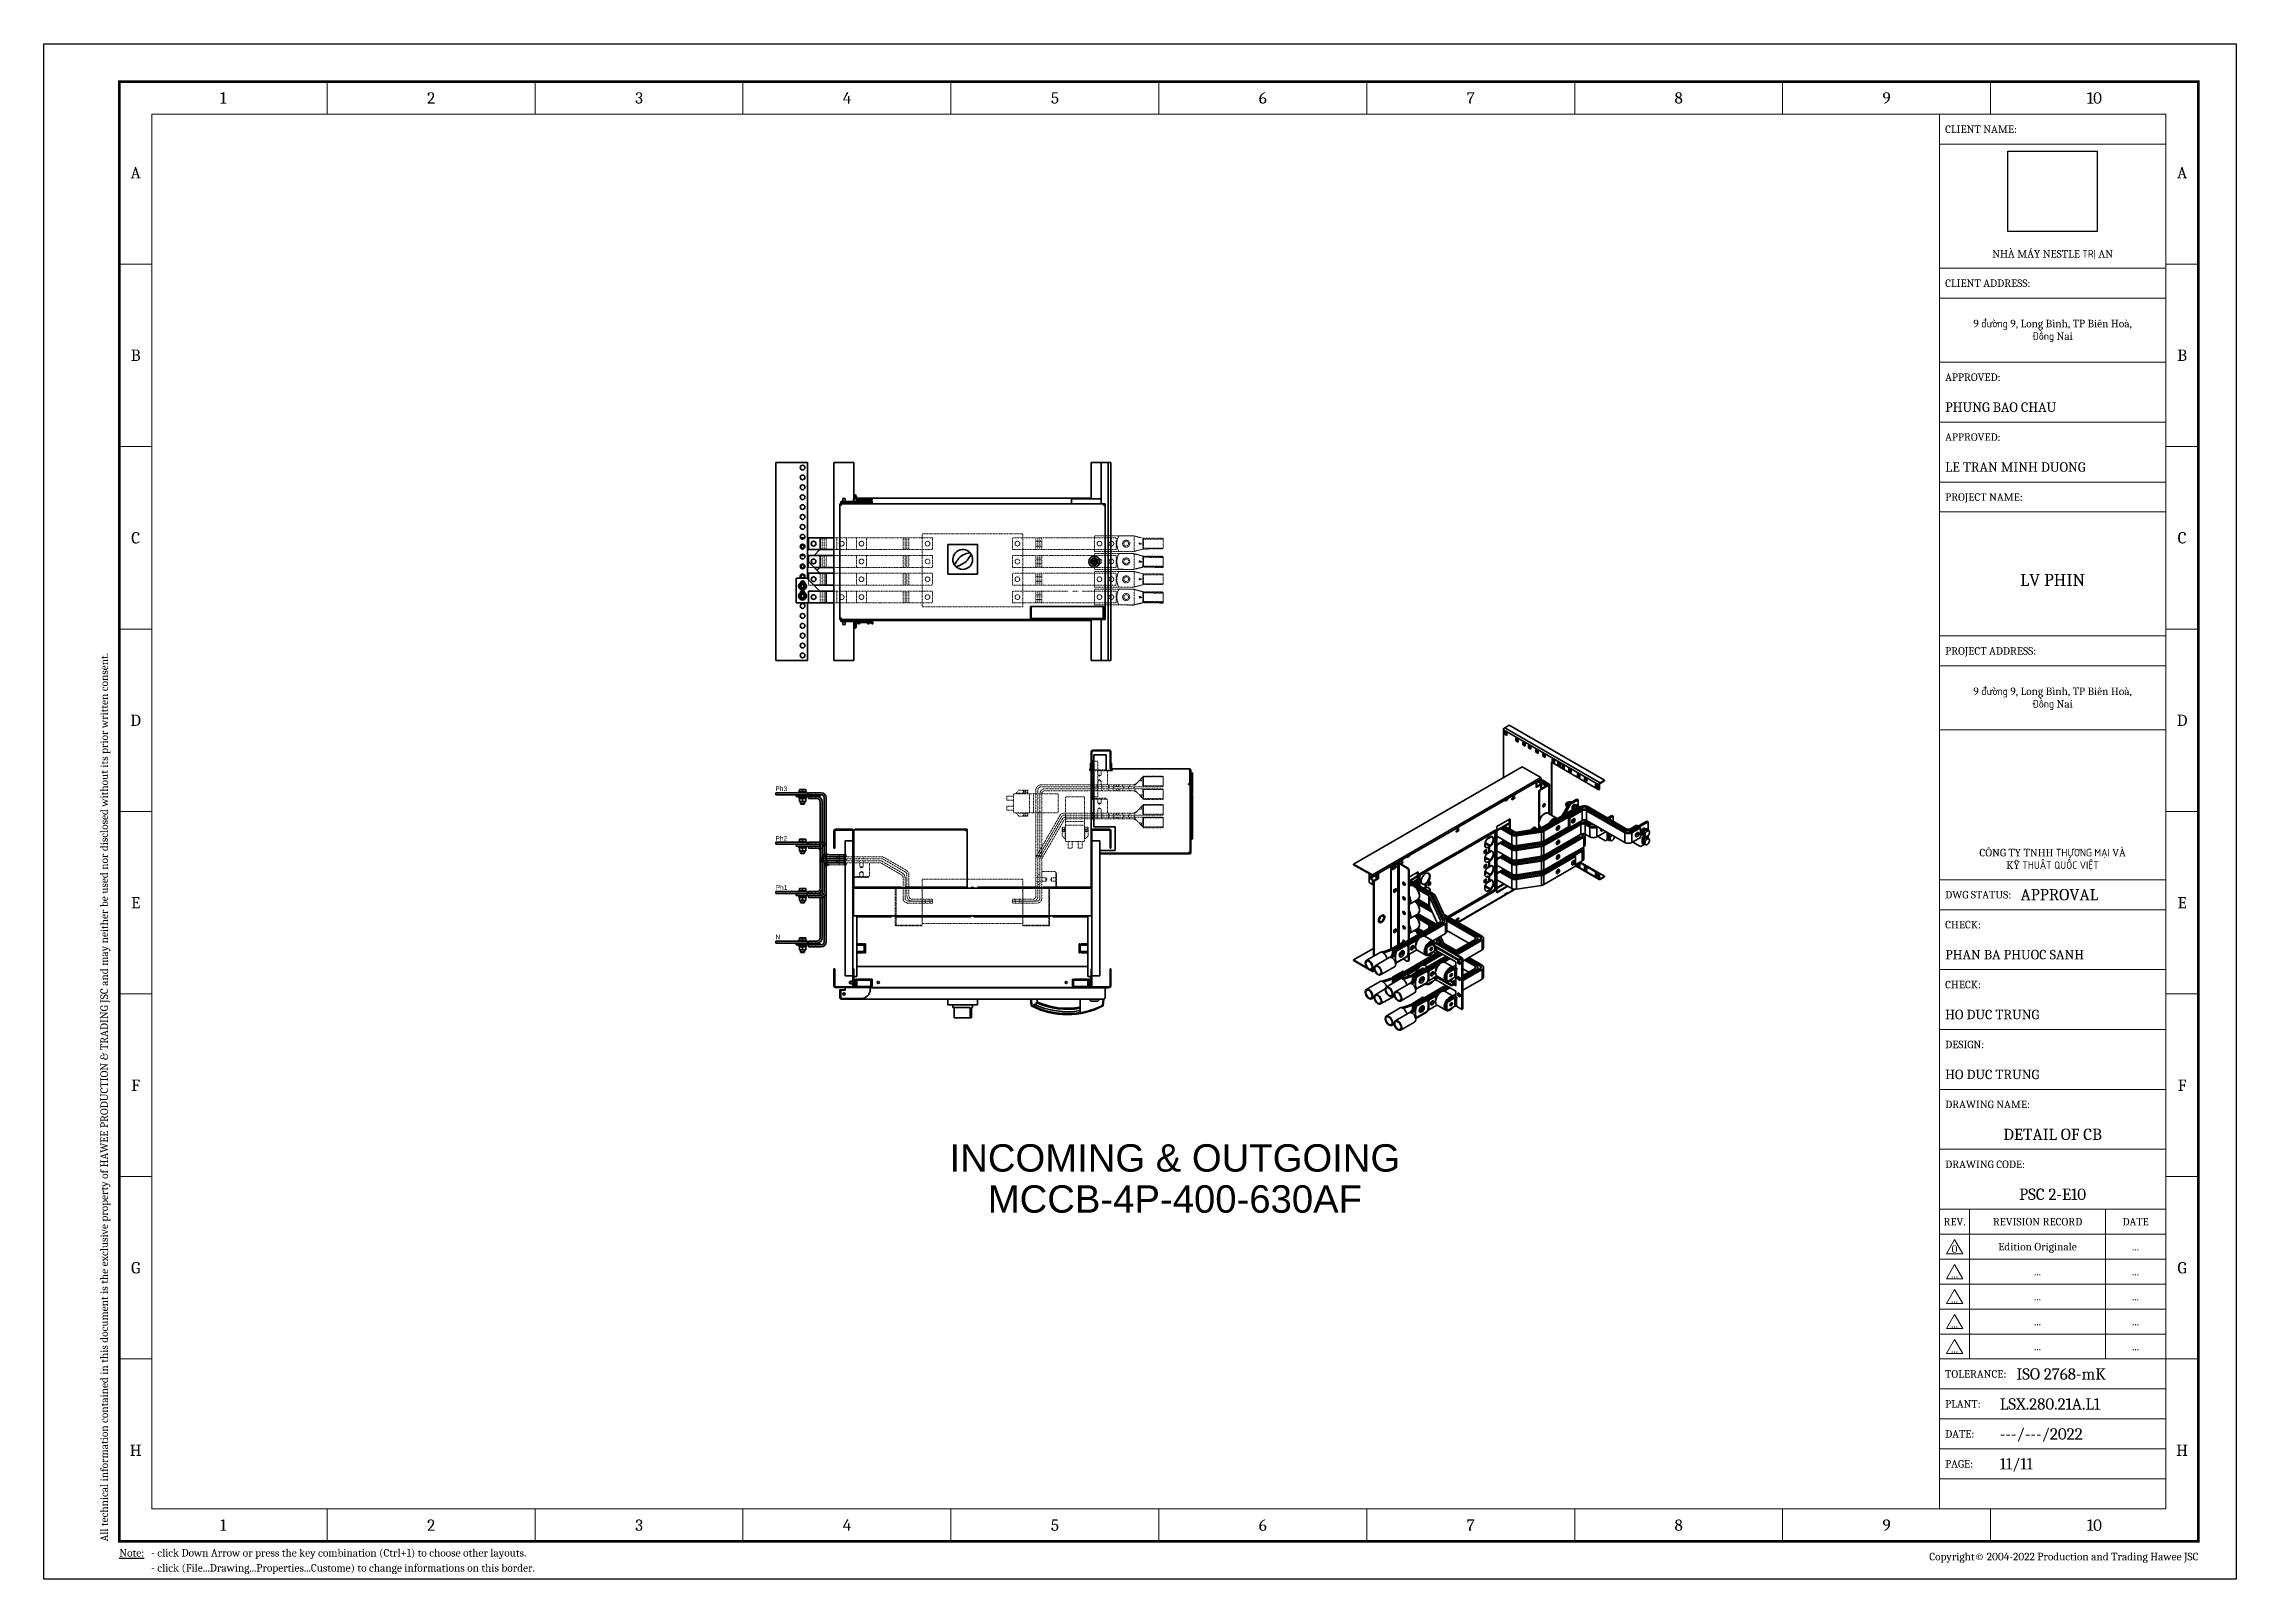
# Model space of a CAD drawing. Header units: millimetres. Extents: x -116965 to 323937, y 291661 to 566926.
# Drawn here: x -15546 to -10005, y 300387 to 304268 of the extents above; entities that cross this region are included whole.
import ezdxf
from ezdxf.enums import TextEntityAlignment as Align

# ---------------------------------------------------------------- set-up
doc = ezdxf.new("R2010")
doc.units = ezdxf.units.MM
doc.linetypes.add('DASHED', pattern=[0.75, 0.5, -0.25])
doc.layers.get('0').update_dxf_attribs({"lineweight": 18})
for name, color, linetype, lineweight in [('Hidden Edges(Schneider)', 7, 'DASHED', 18), ('Sketch Geometry(Schneider)', 7, 'Continuous', 35), ('Symbols(Schneider)', 7, 'Continuous', 18), ('Visible Edges(Schneider)', 7, 'Continuous', 35), ('Visible Tangent Edges(Schneider)', 7, 'Continuous', 35)]:
    doc.layers.add(name, color=color, linetype=linetype, lineweight=lineweight)
doc.styles.add('hwBorder', font='Cambria.ttf')
doc.styles.add('schneder_2', font='micross.ttf')
doc.styles.get("Standard").update_dxf_attribs({"font": 'arial.ttf'})
picture_1 = doc.add_image_def('image1.png', size_in_pixel=(430, 385))

msp = doc.modelspace()

# ---------------------------------------------------------------- texts
at = {"color": 7, "linetype": 'Continuous', "insert": (-12687.426586, 301486.290492), "char_height": 69.23076923, "width": 1420.7481594, "attachment_point": 2, "line_spacing_factor": 0.9}
msp.add_mtext('INCOMING & OUTGOING\\PMCCB-4P-400-630AF', dxfattribs=at)
at = {"layer": 'Symbols(Schneider)', "color": 7, "char_height": 12.00000048, "width": 29.82857466, "attachment_point": 1, "style": 'schneder_2'}
for s, insert in [('{\\fMicrosoft Sans Serif|b0|i0;\\H12.0000;Ph3}', (-13697.15283, 302391.07771)), ('{\\fMicrosoft Sans Serif|b0|i0;\\H12.0000;Ph2}', (-13697.026943, 302265.42628)), ('{\\fMicrosoft Sans Serif|b0|i0;\\H12.0000;Ph1}', (-13696.544688, 302141.369332))]:
    msp.add_mtext(s, dxfattribs=dict(at, insert=insert))
at = {"layer": 'Symbols(Schneider)', "color": 7, "insert": (-13696.998123, 302016.251415), "char_height": 12.00000048, "attachment_point": 1, "style": 'schneder_2'}
msp.add_mtext('{\\fMicrosoft Sans Serif|b0|i0;\\H12.0000;N}', dxfattribs=at)

# ---------------------------------------------------------------- blocks, each defined once
blk = doc.blocks.new('*U1980')
at = {"color": 5}
for p, q in [((37.57, 198.62), (37.57, 194.28)), ((65.14, 198.62), (65.14, 194.28)), ((92.7, 198.62), (92.7, 194.28)), ((120.27, 198.62), (120.27, 194.28)), ((147.84, 198.62), (147.84, 194.28)), ((175.41, 198.62), (175.41, 194.28)), ((202.98, 198.62), (202.98, 194.28)), ((230.54, 198.62), (230.54, 194.28)), ((258.11, 198.62), (258.11, 194.28)), ((10, 174.42), (14.34, 174.42)), ((285.68, 174.42), (281.34, 174.42)), ((10, 150.22), (14.34, 150.22)), ((285.68, 150.22), (281.34, 150.22)), ((10, 126.01), (14.34, 126.01)), ((285.68, 126.01), (281.34, 126.01)), ((10, 101.81), (14.34, 101.81)), ((285.68, 101.81), (281.34, 101.81)), ((10, 77.61), (14.34, 77.61)), ((285.68, 77.61), (281.34, 77.61)), ((10, 53.41), (14.34, 53.41)), ((285.68, 53.41), (281.34, 53.41)), ((10, 29.2), (14.34, 29.2)), ((285.68, 29.2), (281.34, 29.2)), ((37.57, 5), (37.57, 9.34)), ((65.14, 5), (65.14, 9.34)), ((92.7, 5), (92.7, 9.34)), ((120.27, 5), (120.27, 9.34)), ((147.84, 5), (147.84, 9.34)), ((175.41, 5), (175.41, 9.34)), ((202.98, 5), (202.98, 9.34)), ((230.54, 5), (230.54, 9.34)), ((258.11, 5), (258.11, 9.34))]:
    blk.add_line(p, q, dxfattribs=at)
at = {"color": 5, "const_width": 0.35}
blk.add_lwpolyline([(10, 198.62), (285.68, 198.62), (285.68, 5), (10, 5)], close=True, dxfattribs=at)
at = {"color": 5}
for points in [[(14.34, 194.28), (281.34, 194.28), (281.34, 9.34), (14.34, 9.34)], [(251.34, 194.28), (281.34, 194.28), (281.34, 190.31), (251.34, 190.31)], [(251.34, 190.31), (281.34, 190.31), (281.34, 173.87), (251.34, 173.87)], [(251.34, 173.87), (281.34, 173.87), (281.34, 169.9), (251.34, 169.9)], [(251.34, 173.87), (281.34, 173.87), (281.34, 169.9), (251.34, 169.9)], [(251.34, 169.9), (281.34, 169.9), (281.34, 153.45), (251.34, 153.45)], [(251.34, 169.9), (281.34, 169.9), (281.34, 161.4), (251.34, 161.4)], [(251.34, 161.4), (281.34, 161.4), (281.34, 153.45), (251.34, 153.45)], [(251.34, 153.45), (281.34, 153.45), (281.34, 145.51), (251.34, 145.51)], [(251.34, 145.51), (281.34, 145.51), (281.34, 141.54), (251.34, 141.54)], [(251.34, 141.54), (281.34, 141.54), (281.34, 125.1), (251.34, 125.1)], [(251.34, 125.1), (281.34, 125.1), (281.34, 121.12), (251.34, 121.12)], [(251.34, 121.12), (281.34, 121.12), (281.34, 112.63), (251.34, 112.63)], [(251.34, 92.76), (281.34, 92.76), (281.34, 112.63), (251.34, 112.63)], [(251.34, 92.76), (281.34, 92.76), (281.34, 88.79), (251.34, 88.79)], [(251.34, 80.85), (281.34, 80.85), (281.34, 88.79), (251.34, 88.79)], [(251.34, 72.9), (281.34, 72.9), (281.34, 80.85), (251.34, 80.85)], [(251.34, 64.96), (281.34, 64.96), (281.34, 72.9), (251.34, 72.9)], [(251.34, 57.01), (281.34, 57.01), (281.34, 64.96), (251.34, 64.96)], [(251.34, 49.07), (281.34, 49.07), (281.34, 57.01), (251.34, 57.01)], [(251.34, 49.07), (255.34, 49.07), (255.34, 45.76), (251.34, 45.76)], [(255.34, 49.07), (273.34, 49.07), (273.34, 45.76), (255.34, 45.76)], [(273.34, 49.07), (281.34, 49.07), (281.34, 45.76), (273.34, 45.76)], [(251.34, 45.76), (255.34, 45.76), (255.34, 42.44), (251.34, 42.44)], [(255.34, 45.76), (273.34, 45.76), (273.34, 42.44), (255.34, 42.44)], [(273.34, 45.76), (281.34, 45.76), (281.34, 42.44), (273.34, 42.44)], [(251.34, 42.44), (255.34, 42.44), (255.34, 39.13), (251.34, 39.13)], [(255.34, 42.44), (273.34, 42.44), (273.34, 39.13), (255.34, 39.13)], [(273.34, 42.44), (281.34, 42.44), (281.34, 39.13), (273.34, 39.13)], [(251.34, 39.13), (255.34, 39.13), (255.34, 35.82), (251.34, 35.82)], [(255.34, 39.13), (273.34, 39.13), (273.34, 35.82), (255.34, 35.82)], [(273.34, 39.13), (281.34, 39.13), (281.34, 35.82), (273.34, 35.82)], [(251.34, 35.82), (255.34, 35.82), (255.34, 32.51), (251.34, 32.51)], [(255.34, 35.82), (273.34, 35.82), (273.34, 32.51), (255.34, 32.51)], [(273.34, 35.82), (281.34, 35.82), (281.34, 32.51), (273.34, 32.51)], [(251.34, 32.51), (255.34, 32.51), (255.34, 29.2), (251.34, 29.2)], [(255.34, 32.51), (273.34, 32.51), (273.34, 29.2), (255.34, 29.2)], [(273.34, 32.51), (281.34, 32.51), (281.34, 29.2), (273.34, 29.2)], [(251.34, 29.2), (281.34, 29.2), (281.34, 25.23), (251.34, 25.23)], [(251.34, 25.23), (281.34, 25.23), (281.34, 21.26), (251.34, 21.26)], [(251.34, 21.26), (281.34, 21.26), (281.34, 17.28), (251.34, 17.28)], [(251.34, 17.28), (281.34, 17.28), (281.34, 13.31), (251.34, 13.31)], [(251.34, 13.31), (281.34, 13.31), (281.34, 9.34), (251.34, 9.34)]]:
    blk.add_lwpolyline(points, close=True, dxfattribs=at)
at = {"color": 253}
for points in [[(253.34, 45.04), (252.26, 43.16), (254.42, 43.16)], [(253.34, 41.73), (252.26, 39.85), (254.42, 39.85)], [(253.34, 38.42), (252.26, 36.54), (254.42, 36.54)], [(253.34, 35.11), (252.26, 33.23), (254.42, 33.23)], [(253.34, 31.8), (252.26, 29.92), (254.42, 29.92)]]:
    blk.add_lwpolyline(points, close=True, dxfattribs=at)
at = {"layer": 'Defpoints', "color": 4}
blk.add_lwpolyline([(0, 203.62), (290.68, 203.62), (290.68, 0), (0, 0)], close=True, dxfattribs=at)
at = {"color": 253, "style": 'hwBorder'}
for s, height, p in [('1', 1.5, (23.78, 196.45)), ('2', 1.5, (51.35, 196.45)), ('3', 1.5, (78.92, 196.45)), ('4', 1.5, (106.49, 196.45)), ('5', 1.5, (134.06, 196.45)), ('6', 1.5, (161.62, 196.45)), ('7', 1.5, (189.19, 196.45)), ('8', 1.5, (216.76, 196.45)), ('9', 1.5, (244.33, 196.45)), ('10', 1.5, (271.89, 196.45)), ('A', 1.5, (12.17, 186.52)), ('A', 1.5, (283.51, 186.52)), ('B', 1.5, (12.17, 162.32)), ('B', 1.5, (283.51, 162.32)), ('C', 1.5, (12.17, 138.11)), ('C', 1.5, (283.51, 138.11)), ('D', 1.5, (12.17, 113.91)), ('D', 1.5, (283.51, 113.91)), ('E', 1.5, (12.17, 89.71)), ('E', 1.5, (283.51, 89.71)), ('F', 1.5, (12.17, 65.51)), ('F', 1.5, (283.51, 65.51)), ('REV.', 1, (253.34, 47.41)), ('REVISION RECORD', 1, (264.34, 47.41)), ('DATE', 1, (277.34, 47.41)), ('G', 1.5, (12.17, 41.3)), ('G', 1.5, (283.51, 41.3)), ('H', 1.5, (12.17, 17.1)), ('H', 1.5, (283.51, 17.1)), ('1', 1.5, (23.78, 7.17)), ('2', 1.5, (51.35, 7.17)), ('3', 1.5, (78.92, 7.17)), ('4', 1.5, (106.49, 7.17)), ('5', 1.5, (134.06, 7.17)), ('6', 1.5, (161.62, 7.17)), ('7', 1.5, (189.19, 7.17)), ('8', 1.5, (216.76, 7.17)), ('9', 1.5, (244.33, 7.17)), ('10', 1.5, (271.89, 7.17))]:
    blk.add_text(s, height=height, dxfattribs=at).set_placement(p, align=Align.MIDDLE_CENTER)
for s, height, p in [('CLIENT NAME:', 1, (252.09, 192.3)), ('CLIENT ADDRESS:', 1, (252.09, 171.88)), ('APPROVED:', 1, (252.09, 159.41)), ('PHUNG BAO CHAU', 1.25, (252.09, 155.44)), ('APPROVED:', 1, (252.09, 151.47)), ('LE TRAN MINH DUONG', 1.25, (252.09, 147.5)), ('PROJECT NAME:', 1, (252.09, 143.52)), ('PROJECT ADDRESS:', 1, (252.09, 123.11)), ('DWG STATUS:', 1, (252.09, 90.78)), ('CHECK:', 1, (252.09, 86.81)), ('PHAN BA PHUOC SANH', 1.25, (252.09, 82.83)), ('CHECK:', 1, (252.09, 78.86)), ('HO DUC TRUNG', 1.25, (252.09, 74.89)), ('DESIGN:', 1, (252.09, 70.92)), ('HO DUC TRUNG', 1.25, (252.09, 66.94)), ('DRAWING NAME:', 1, (252.09, 62.97)), ('DRAWING CODE:', 1, (252.09, 55.02)), ('TOLERANCE:', 1, (252.09, 27.22)), ('PLANT:', 1, (252.09, 23.24)), ('LSX.280.21A.L1', 1.5, (259.34, 23.24)), ('DATE:', 1, (252.09, 19.27)), ('---/---/2022', 1.5, (259.34, 19.27)), ('PAGE:', 1, (252.09, 15.3))]:
    blk.add_text(s, height=height, dxfattribs=at).set_placement(p, align=Align.MIDDLE_LEFT)
blk.add_text('All technical information contained in this document is the exclusive property of HAWEE PRODUCTION & TRADING JSC and may neither be used nor disclosed without its prior written consent. ', height=1, rotation=90, dxfattribs=at).set_placement((8, 5), align=Align.MIDDLE_LEFT)
at = {"color": 6, "style": 'hwBorder'}
blk.add_text('APPROVAL', height=1.5, dxfattribs=at).set_placement((262.09, 90.78), align=Align.MIDDLE_LEFT)
at = {"color": 253, "style": 'hwBorder'}
blk.add_text('Copyright© 2004-2022 Production and Trading Hawee JSC', height=1, dxfattribs=at).set_placement((285.68, 3), align=Align.MIDDLE_RIGHT)
at = {"color": 253, "char_height": 1, "attachment_point": 5, "style": 'hwBorder'}
for s, insert in [('NHÀ MÁY NESTLE TRỊ AN', (266.34, 175.67)), ('CÔNG TY TNHH THƯƠNG MẠI VÀ KỸ THUẬT QUỐC VIỆT', (266.34, 95.42))]:
    blk.add_mtext_dynamic_manual_height_columns(s, width=20.9263, gutter_width=12.5, heights=[0], dxfattribs=dict(at, insert=insert))
at = {"color": 253, "char_height": 1, "width": 30, "attachment_point": 5, "style": 'hwBorder'}
for insert in [(266.34, 165.54), (266.34, 116.77)]:
    blk.add_mtext('9 đường 9, Long Bình, TP Biên Hoà,\\PĐồng Nai', dxfattribs=dict(at, insert=insert))
at = {"color": 253, "insert": (266.34, 132.52), "char_height": 1.6, "width": 30, "attachment_point": 5, "line_spacing_factor": 0.75, "style": 'hwBorder'}
blk.add_mtext('LV PHIN', dxfattribs=at)
at = {"color": 6, "style": 'hwBorder', "flags": 8}
for tag, p in [("DWG'SNAME", (266.34, 59)), ("DWG'SCODE2", (266.34, 51.05))]:
    blk.add_attdef(tag, text='', height=1.5, dxfattribs=at).set_placement(p, align=Align.MIDDLE_CENTER)
at = {"color": 253, "style": 'hwBorder', "flags": 8}
for tag, p in [('REV_0', (253.34, 43.79)), ('REV_MODIFY0', (264.34, 44.1)), ('REV_DATE0', (277.34, 44.1)), ('REV_1', (253.34, 40.48)), ('REV_MODIFY1', (264.34, 40.79)), ('REV_DATE1', (277.34, 40.79)), ('REV_MODIFY2', (264.34, 37.48)), ('REV_DATE2', (277.34, 37.48)), ('REV_2', (253.34, 37.17)), ('REV_3', (253.34, 33.86)), ('REV_MODIFY3', (264.34, 34.17)), ('REV_DATE3', (277.34, 34.17)), ('REV_4', (253.34, 30.55)), ('REV_MODIFY4', (264.34, 30.86)), ('REV_DATE4', (277.34, 30.86))]:
    blk.add_attdef(tag, text='', height=1, dxfattribs=at).set_placement(p, align=Align.MIDDLE_CENTER)
at = {"color": 6, "style": 'hwBorder', "flags": 8}
for tag, p in [('TOLERANCE', (261.54, 27.22)), ('PAGE', (259.34, 15.3))]:
    blk.add_attdef(tag, text='', height=1.5, dxfattribs=at).set_placement(p, align=Align.MIDDLE_LEFT)
at = {"layer": 'Defpoints', "color": 253, "style": 'hwBorder'}
for s, p in [('%%UNote:', (10, 3.5)), ('- click Down Arrow or press the key combination (Ctrl+1) to choose other layouts.', (14.23, 3.5)), ('- click (File...Drawing...Properties...Custome) to change informations on this border.', (14.23, 1.5))]:
    blk.add_text(s, height=1, dxfattribs=at).set_placement(p, align=Align.MIDDLE_LEFT)
at = {"lineweight": -3, "ltscale": 5}
image = blk.add_image(picture_1, insert=(260.4, 178.75), size_in_units=(11.87, 10.63), dxfattribs=at)
image.dxf.flags = 7

# ---------------------------------------------------------------- linework, layer by layer
for p, q in [((-12874.132938, 303209.513446), (-12856.059013, 303209.513446)), ((-12874.132938, 303117.654333), (-12874.132938, 303209.513446)), ((-12856.059013, 303209.513446), (-12856.059013, 302709.549838)), ((-12949.145317, 303117.654333), (-12874.132938, 303117.654333)), ((-12949.145317, 303105.632751), (-12949.145317, 303117.654333)), ((-12864.05197, 303105.632751), (-12949.145317, 303105.632751)), ((-12864.05197, 302812.640837), (-12864.05197, 303105.632751)), ((-12874.132938, 302812.640837), (-12864.05197, 302812.640837)), ((-12874.132938, 302709.549838), (-12874.132938, 302812.640837)), ((-12856.059013, 302709.549838), (-12874.132938, 302709.549838)), ((-13561.573145, 302193.021473), (-13542.073145, 302193.021473)), ((-13542.073145, 302193.021473), (-13521.073145, 302193.021473))]:
    msp.add_line(p, q)
at = {"layer": 'Hidden Edges(Schneider)', "ltscale": 0.131234}
for p, q in [((-13579.073145, 303019.591998), (-13579.073145, 302989.591998)), ((-13574.073145, 303019.591998), (-13574.073145, 302989.591998)), ((-13569.073145, 303019.591998), (-13569.073145, 302989.591998)), ((-13542.073145, 303019.591998), (-13542.073145, 302989.591998)), ((-13517.073145, 303019.591998), (-13517.073145, 302989.591998)), ((-13492.073145, 302989.591998), (-13492.073145, 303019.591998)), ((-13467.073145, 303019.591998), (-13467.073145, 302989.591998)), ((-13374.573145, 303019.591998), (-13374.573145, 302989.591998)), ((-13369.573145, 303019.591998), (-13369.573145, 302989.591998)), ((-13364.573145, 303019.591998), (-13364.573145, 302989.591998)), ((-13359.573145, 303019.591998), (-13359.573145, 302989.591998)), ((-13300.073145, 303019.591998), (-13300.073145, 302989.591998)), ((-13098.073145, 302989.591998), (-13098.073145, 303019.591998)), ((-13038.573145, 302989.591998), (-13038.573145, 303019.591998)), ((-13033.573145, 302989.591998), (-13033.573145, 303019.591998)), ((-13028.573145, 302989.591998), (-13028.573145, 303019.591998)), ((-13023.573145, 302989.591998), (-13023.573145, 303019.591998)), ((-12890.573145, 302984.591998), (-12890.573145, 303024.591998)), ((-12890.573145, 302939.591998), (-12890.573145, 302979.591998)), ((-12835.573145, 302989.591998), (-12835.573145, 303019.591998)), ((-12790.573145, 303024.591998), (-12790.573145, 302984.591998)), ((-12790.573145, 302979.591998), (-12790.573145, 302939.591998)), ((-12767.076079, 303018.101447), (-12717.07608, 303018.112307)), ((-12767.070214, 302991.101447), (-12717.070215, 302991.112308)), ((-13584.073145, 302899.591998), (-13584.073145, 302929.591998)), ((-13579.073145, 302974.591998), (-13579.073145, 302944.591998)), ((-13579.073145, 302929.591998), (-13579.073145, 302899.591998)), ((-13574.073145, 302944.591998), (-13574.073145, 302974.591998)), ((-13574.073145, 302899.591998), (-13574.073145, 302929.591998)), ((-13569.073145, 302974.591998), (-13569.073145, 302944.591998)), ((-13492.073145, 302944.591998), (-13492.073145, 302974.591998)), ((-13492.073145, 302899.591998), (-13492.073145, 302929.591998)), ((-13467.073145, 302974.591998), (-13467.073145, 302944.591998)), ((-13467.073145, 302929.591998), (-13467.073145, 302899.591998)), ((-13374.573145, 302944.591998), (-13374.573145, 302974.591998)), ((-13374.573145, 302899.591998), (-13374.573145, 302929.591998)), ((-13369.573145, 302974.591998), (-13369.573145, 302944.591998)), ((-13369.573145, 302929.591998), (-13369.573145, 302899.591998)), ((-13364.573145, 302944.591998), (-13364.573145, 302974.591998)), ((-13364.573145, 302899.591998), (-13364.573145, 302929.591998)), ((-13359.573145, 302974.591998), (-13359.573145, 302944.591998)), ((-13359.573145, 302929.591998), (-13359.573145, 302899.591998)), ((-13300.073145, 302944.591998), (-13300.073145, 302974.591998)), ((-13300.073145, 302899.591998), (-13300.073145, 302929.591998)), ((-13098.073145, 302944.591998), (-13098.073145, 302974.591998)), ((-13098.073145, 302899.591998), (-13098.073145, 302929.591998)), ((-13038.573145, 302944.591998), (-13038.573145, 302974.591998)), ((-13038.573145, 302899.591998), (-13038.573145, 302929.591998)), ((-13033.573145, 302944.591998), (-13033.573145, 302974.591998)), ((-13033.573145, 302899.591998), (-13033.573145, 302929.591998)), ((-13028.573145, 302944.591998), (-13028.573145, 302974.591998)), ((-13028.573145, 302899.591998), (-13028.573145, 302929.591998)), ((-13023.573145, 302944.591998), (-13023.573145, 302974.591998)), ((-13023.573145, 302899.591998), (-13023.573145, 302929.591998)), ((-12890.573145, 302894.591998), (-12890.573145, 302934.591998)), ((-12835.573145, 302944.591998), (-12835.573145, 302974.591998)), ((-12835.573145, 302899.591998), (-12835.573145, 302929.591998)), ((-12790.573145, 302934.591998), (-12790.573145, 302894.591998)), ((-12767.324507, 302945.307207), (-12717.33269, 302944.402608)), ((-12767.076079, 302973.101447), (-12717.07608, 302973.112307)), ((-12767.076079, 302928.101447), (-12717.07608, 302928.112307)), ((-12767.070214, 302946.101447), (-12717.070215, 302946.112308)), ((-12766.836023, 302972.302788), (-12716.844207, 302971.398189)), ((-13584.073145, 302854.591998), (-13584.073145, 302884.591998)), ((-13579.073145, 302854.591998), (-13579.073145, 302884.591998)), ((-13574.073145, 302854.591998), (-13574.073145, 302884.591998)), ((-13542.073145, 302884.591998), (-13542.073145, 302854.591998)), ((-13517.073145, 302854.591998), (-13517.073145, 302884.591998)), ((-13492.073145, 302854.591998), (-13492.073145, 302884.591998)), ((-13467.073145, 302884.591998), (-13467.073145, 302854.591998)), ((-13374.573145, 302884.591998), (-13374.573145, 302854.591998)), ((-13369.573145, 302884.591998), (-13369.573145, 302854.591998)), ((-13364.573145, 302884.591998), (-13364.573145, 302854.591998)), ((-13359.573145, 302884.591998), (-13359.573145, 302854.591998)), ((-13300.073145, 302884.591998), (-13300.073145, 302854.591998)), ((-13098.073145, 302854.591998), (-13098.073145, 302884.591998)), ((-13038.573145, 302854.591998), (-13038.573145, 302884.591998)), ((-13033.573145, 302854.591998), (-13033.573145, 302884.591998)), ((-13028.573145, 302854.591998), (-13028.573145, 302884.591998)), ((-13023.573145, 302854.591998), (-13023.573145, 302884.591998)), ((-12890.573145, 302849.591998), (-12890.573145, 302889.591998)), ((-12835.573145, 302854.591998), (-12835.573145, 302884.591998)), ((-12790.573145, 302889.591998), (-12790.573145, 302849.591998)), ((-12767.076079, 302883.101447), (-12717.07608, 302883.112307)), ((-12767.070214, 302901.101447), (-12717.070215, 302901.112308)), ((-12766.836023, 302882.302788), (-12716.844207, 302881.398189)), ((-12767.324507, 302855.307207), (-12717.33269, 302854.402608)), ((-12767.070214, 302856.101447), (-12717.070215, 302856.112308)), ((-12767.080265, 302385.021473), (-12717.088449, 302385.021473)), ((-12767.073146, 302417.021473), (-12717.073147, 302417.021473)), ((-12767.073146, 302390.021473), (-12717.073147, 302390.021473)), ((-12767.080265, 302358.021473), (-12717.088449, 302358.021473)), ((-12767.073146, 302345.521473), (-12717.073147, 302345.521473)), ((-12767.073146, 302318.521473), (-12717.073147, 302318.521473)), ((-12767.073146, 302313.521473), (-12717.073147, 302313.521473)), ((-12767.073146, 302286.521473), (-12717.073147, 302286.521473)), ((-13521.073145, 302213.021473), (-13501.073145, 302213.021473)), ((-13501.073145, 302208.021473), (-13521.073145, 302208.021473)), ((-13521.073145, 302203.021473), (-13501.073145, 302203.021473)), ((-13501.073145, 302198.021473), (-13521.073145, 302198.021473))]:
    msp.add_line(p, q, dxfattribs=at)
at = {"layer": 'Hidden Edges(Schneider)', "ltscale": 0.036067}
for p, q in [((-13542.073145, 303019.591998), (-13549.073145, 303019.591998)), ((-13549.073145, 302989.591998), (-13542.073145, 302989.591998)), ((-13542.073145, 302884.591998), (-13549.073145, 302884.591998)), ((-13549.073145, 302854.591998), (-13542.073145, 302854.591998))]:
    msp.add_line(p, q, dxfattribs=at)
at = {"layer": 'Hidden Edges(Schneider)', "ltscale": 0.142426}
for p, q in [((-13433.544288, 303019.591998), (-13542.073145, 303019.591998)), ((-13542.073145, 302989.591998), (-13433.544288, 302989.591998)), ((-13433.544288, 302884.591998), (-13542.073145, 302884.591998)), ((-13542.073145, 302854.591998), (-13433.544288, 302854.591998))]:
    msp.add_line(p, q, dxfattribs=at)
at = {"layer": 'Hidden Edges(Schneider)', "ltscale": 0.020189}
for p, q in [((-13429.794288, 303019.591998), (-13433.544288, 303019.591998)), ((-13433.544288, 302989.591998), (-13429.794288, 302989.591998)), ((-13022.568336, 303019.591998), (-13023.573145, 303019.591998)), ((-13023.573145, 302989.591998), (-13022.568336, 302989.591998)), ((-13429.794288, 302974.591998), (-13433.544288, 302974.591998)), ((-13429.794288, 302944.591998), (-13433.544288, 302944.591998)), ((-13429.794288, 302929.591998), (-13433.544288, 302929.591998)), ((-13022.568336, 302929.591998), (-13023.573145, 302929.591998)), ((-13429.794288, 302899.591998), (-13433.544288, 302899.591998)), ((-13429.794288, 302884.591998), (-13433.544288, 302884.591998)), ((-13023.573145, 302899.591998), (-13022.568336, 302899.591998)), ((-13433.544288, 302854.591998), (-13429.794288, 302854.591998))]:
    msp.add_line(p, q, dxfattribs=at)
at = {"layer": 'Hidden Edges(Schneider)', "ltscale": 0.129995}
for p, q in [((-13378.323145, 303019.591998), (-13429.794288, 303019.591998)), ((-13429.794288, 302989.591998), (-13378.323145, 302989.591998)), ((-13378.323145, 302974.591998), (-13429.794288, 302974.591998)), ((-13429.794288, 302944.591998), (-13378.323145, 302944.591998)), ((-13378.323145, 302929.591998), (-13429.794288, 302929.591998)), ((-13429.794288, 302899.591998), (-13378.323145, 302899.591998)), ((-13378.323145, 302884.591998), (-13429.794288, 302884.591998)), ((-13429.794288, 302854.591998), (-13378.323145, 302854.591998)), ((-13378.323145, 302167.299785), (-13429.794288, 302197.016664)), ((-13427.294288, 302201.346791), (-13375.823145, 302171.629912))]:
    msp.add_line(p, q, dxfattribs=at)
at = {"layer": 'Hidden Edges(Schneider)', "ltscale": 0.040479}
for p, q in [((-13374.573145, 303019.591998), (-13378.323145, 303019.591998)), ((-13378.323145, 302989.591998), (-13374.573145, 302989.591998)), ((-12961.796666, 303019.591998), (-12968.291857, 303019.591998)), ((-12968.291857, 302989.591998), (-12961.796666, 302989.591998)), ((-13374.573145, 302974.591998), (-13378.323145, 302974.591998)), ((-13374.573145, 302944.591998), (-13378.323145, 302944.591998)), ((-13374.573145, 302929.591998), (-13378.323145, 302929.591998)), ((-12961.796666, 302929.591998), (-12968.291857, 302929.591998)), ((-13374.573145, 302899.591998), (-13378.323145, 302899.591998)), ((-13374.573145, 302884.591998), (-13378.323145, 302884.591998)), ((-12968.291857, 302899.591998), (-12961.796666, 302899.591998)), ((-13378.323145, 302854.591998), (-13374.573145, 302854.591998)), ((-12867.073145, 302433.021473), (-12862.073145, 302433.021473)), ((-12867.073145, 302361.521473), (-12862.073145, 302361.521473))]:
    msp.add_line(p, q, dxfattribs=at)
at = {"layer": 'Hidden Edges(Schneider)', "ltscale": 0.128838}
for p, q in [((-13374.573145, 303019.591998), (-13362.073145, 303019.591998)), ((-13362.073145, 302989.591998), (-13374.573145, 302989.591998)), ((-13036.073145, 303019.591998), (-13023.573145, 303019.591998)), ((-13023.573145, 302989.591998), (-13036.073145, 302989.591998)), ((-13374.573145, 302974.591998), (-13362.073145, 302974.591998)), ((-13374.573145, 302944.591998), (-13362.073145, 302944.591998)), ((-13374.573145, 302929.591998), (-13362.073145, 302929.591998)), ((-13036.073145, 302974.591998), (-13023.573145, 302974.591998)), ((-13023.573145, 302944.591998), (-13036.073145, 302944.591998)), ((-13036.073145, 302929.591998), (-13023.573145, 302929.591998)), ((-13374.573145, 302899.591998), (-13362.073145, 302899.591998)), ((-13374.573145, 302884.591998), (-13362.073145, 302884.591998)), ((-13023.573145, 302899.591998), (-13036.073145, 302899.591998)), ((-13036.073145, 302884.591998), (-13023.573145, 302884.591998)), ((-13362.073145, 302854.591998), (-13374.573145, 302854.591998)), ((-13023.573145, 302854.591998), (-13036.073145, 302854.591998))]:
    msp.add_line(p, q, dxfattribs=at)
at = {"layer": 'Hidden Edges(Schneider)', "ltscale": 0.135608}
for p, q in [((-13300.073145, 303019.591998), (-13362.073145, 303019.591998)), ((-13362.073145, 302989.591998), (-13300.073145, 302989.591998)), ((-13036.073145, 303019.591998), (-13098.073145, 303019.591998)), ((-13098.073145, 302989.591998), (-13036.073145, 302989.591998)), ((-13300.073145, 302974.591998), (-13362.073145, 302974.591998)), ((-13362.073145, 302944.591998), (-13300.073145, 302944.591998)), ((-13300.073145, 302929.591998), (-13362.073145, 302929.591998)), ((-13036.073145, 302974.591998), (-13098.073145, 302974.591998)), ((-13098.073145, 302944.591998), (-13036.073145, 302944.591998)), ((-13036.073145, 302929.591998), (-13098.073145, 302929.591998)), ((-13362.073145, 302899.591998), (-13300.073145, 302899.591998)), ((-13300.073145, 302884.591998), (-13362.073145, 302884.591998)), ((-13098.073145, 302899.591998), (-13036.073145, 302899.591998)), ((-13036.073145, 302884.591998), (-13098.073145, 302884.591998)), ((-13362.073145, 302854.591998), (-13300.073145, 302854.591998)), ((-13098.073145, 302854.591998), (-13036.073145, 302854.591998)), ((-12858.073145, 302397.021473), (-12858.073145, 302428.021473)), ((-12858.073145, 302325.521473), (-12858.073145, 302356.521473)), ((-13459.573145, 302165.021473), (-13459.573145, 302196.021473)), ((-13021.573145, 302175.521473), (-12990.573145, 302175.521473)), ((-13362.073145, 302101.021473), (-13300.073145, 302101.021473)), ((-13300.073145, 302096.021473), (-13362.073145, 302096.021473)), ((-13098.073145, 302101.021473), (-13036.073145, 302101.021473)), ((-13036.073145, 302096.021473), (-13098.073145, 302096.021473))]:
    msp.add_line(p, q, dxfattribs=at)
at = {"layer": 'Hidden Edges(Schneider)', "ltscale": 0.139436}
for p, q in [((-13326.573145, 303029.591998), (-13071.573145, 303029.591998)), ((-13071.573145, 302844.591998), (-13326.573145, 302844.591998)), ((-13326.573145, 302156.173992), (-13071.573145, 302156.173992)), ((-13071.573145, 302044.173992), (-13326.573145, 302044.173992))]:
    msp.add_line(p, q, dxfattribs=at)
at = {"layer": 'Hidden Edges(Schneider)', "ltscale": 0.142813}
for p, q in [((-13326.573145, 302844.591998), (-13326.573145, 303029.591998)), ((-13071.573145, 303029.591998), (-13071.573145, 302844.591998))]:
    msp.add_line(p, q, dxfattribs=at)
at = {"layer": 'Hidden Edges(Schneider)', "ltscale": 0.025733}
for p, q in [((-13038.573145, 303010.591998), (-13033.573145, 303010.591998)), ((-13038.573145, 302998.591998), (-13033.573145, 302998.591998)), ((-13028.573145, 303010.591998), (-13033.573145, 303010.591998)), ((-13028.573145, 302998.591998), (-13033.573145, 302998.591998)), ((-13028.573145, 303010.591998), (-13023.573145, 303010.591998)), ((-13028.573145, 302998.591998), (-13023.573145, 302998.591998)), ((-13038.573145, 302965.591998), (-13033.573145, 302965.591998)), ((-13038.573145, 302953.591998), (-13033.573145, 302953.591998)), ((-13033.573145, 302965.591998), (-13028.573145, 302965.591998)), ((-13033.573145, 302953.591998), (-13028.573145, 302953.591998)), ((-13028.573145, 302965.591998), (-13023.573145, 302965.591998)), ((-13028.573145, 302953.591998), (-13023.573145, 302953.591998)), ((-13038.573145, 302920.591998), (-13033.573145, 302920.591998)), ((-13038.573145, 302908.591998), (-13033.573145, 302908.591998)), ((-13038.573145, 302875.591998), (-13033.573145, 302875.591998)), ((-13028.573145, 302920.591998), (-13033.573145, 302920.591998)), ((-13028.573145, 302908.591998), (-13033.573145, 302908.591998)), ((-13033.573145, 302875.591998), (-13028.573145, 302875.591998)), ((-13028.573145, 302920.591998), (-13023.573145, 302920.591998)), ((-13028.573145, 302908.591998), (-13023.573145, 302908.591998)), ((-13028.573145, 302875.591998), (-13023.573145, 302875.591998)), ((-13038.573145, 302863.591998), (-13033.573145, 302863.591998)), ((-13033.573145, 302863.591998), (-13028.573145, 302863.591998)), ((-13028.573145, 302863.591998), (-13023.573145, 302863.591998)), ((-13606.573145, 302370.021473), (-13606.573145, 302375.021473)), ((-13594.573145, 302370.021473), (-13594.573145, 302375.021473)), ((-12890.573145, 302390.021473), (-12890.573145, 302385.021473)), ((-12884.073145, 302395.021473), (-12884.073145, 302390.021473)), ((-12884.073145, 302390.021473), (-12884.073145, 302385.021473)), ((-12884.073145, 302385.021473), (-12884.073145, 302380.021473)), ((-12872.073145, 302395.021473), (-12872.073145, 302390.021473)), ((-12872.073145, 302390.021473), (-12872.073145, 302385.021473)), ((-12872.073145, 302385.021473), (-12872.073145, 302380.021473)), ((-12854.073145, 302395.021473), (-12854.073145, 302390.021473)), ((-12854.073145, 302390.021473), (-12854.073145, 302385.021473)), ((-12854.073145, 302385.021473), (-12854.073145, 302380.021473)), ((-12842.073145, 302395.021473), (-12842.073145, 302390.021473)), ((-12842.073145, 302390.021473), (-12842.073145, 302385.021473)), ((-12842.073145, 302385.021473), (-12842.073145, 302380.021473)), ((-12835.573145, 302395.021473), (-12835.573145, 302390.021473)), ((-12835.573145, 302385.021473), (-12835.573145, 302380.021473)), ((-12834.076255, 302385.021473), (-12834.076255, 302380.021473)), ((-12834.073146, 302390.021473), (-12834.073146, 302395.021473)), ((-12819.573145, 302390.021473), (-12819.573145, 302395.021473)), ((-12819.573145, 302385.021473), (-12819.573145, 302380.021473)), ((-12816.573145, 302390.021473), (-12816.573145, 302385.021473)), ((-12804.573145, 302390.021473), (-12804.573145, 302385.021473)), ((-12801.573145, 302390.021473), (-12801.573145, 302395.021473)), ((-12801.573145, 302385.021473), (-12801.573145, 302380.021473)), ((-12790.573145, 302390.021473), (-12790.573145, 302385.021473)), ((-13606.573145, 302360.021473), (-13606.573145, 302365.021473)), ((-13594.573145, 302360.021473), (-13594.573145, 302365.021473)), ((-12890.573145, 302318.521473), (-12890.573145, 302313.521473)), ((-12884.073145, 302323.521473), (-12884.073145, 302318.521473)), ((-12884.073145, 302318.521473), (-12884.073145, 302313.521473)), ((-12872.073145, 302323.521473), (-12872.073145, 302318.521473)), ((-12872.073145, 302318.521473), (-12872.073145, 302313.521473)), ((-12854.073145, 302323.521473), (-12854.073145, 302318.521473)), ((-12854.073145, 302318.521473), (-12854.073145, 302313.521473)), ((-12842.073145, 302323.521473), (-12842.073145, 302318.521473)), ((-12842.073145, 302318.521473), (-12842.073145, 302313.521473)), ((-12835.573145, 302323.521473), (-12835.573145, 302318.521473)), ((-12834.073146, 302318.521473), (-12834.073146, 302323.521473)), ((-12819.573145, 302318.521473), (-12819.573145, 302323.521473)), ((-12816.573145, 302318.521473), (-12816.573145, 302313.521473)), ((-12804.573145, 302318.521473), (-12804.573145, 302313.521473)), ((-12801.573145, 302318.521473), (-12801.573145, 302323.521473)), ((-12790.573145, 302318.521473), (-12790.573145, 302313.521473)), ((-12884.073145, 302313.521473), (-12884.073145, 302308.521473)), ((-12872.073145, 302313.521473), (-12872.073145, 302308.521473)), ((-12854.073145, 302313.521473), (-12854.073145, 302308.521473)), ((-12842.073145, 302313.521473), (-12842.073145, 302308.521473)), ((-12835.573145, 302313.521473), (-12835.573145, 302308.521473)), ((-12834.073146, 302313.521473), (-12834.073146, 302308.521473)), ((-12819.573145, 302313.521473), (-12819.573145, 302308.521473)), ((-12801.573145, 302313.521473), (-12801.573145, 302308.521473)), ((-13606.573145, 302250.021473), (-13606.573145, 302245.021473)), ((-13606.573145, 302240.021473), (-13606.573145, 302235.021473)), ((-13594.573145, 302250.021473), (-13594.573145, 302245.021473)), ((-13594.573145, 302240.021473), (-13594.573145, 302235.021473)), ((-13579.073145, 302215.521473), (-13579.073145, 302210.521473)), ((-13579.073145, 302205.521473), (-13579.073145, 302200.521473)), ((-13569.073145, 302225.521473), (-13569.073145, 302220.521473)), ((-13535.573145, 302213.021473), (-13535.573145, 302218.021473)), ((-13535.573145, 302213.021473), (-13535.573145, 302208.021473)), ((-13535.573145, 302203.021473), (-13535.573145, 302208.021473)), ((-13523.573145, 302213.021473), (-13523.573145, 302218.021473)), ((-13523.573145, 302213.021473), (-13523.573145, 302208.021473)), ((-13523.573145, 302203.021473), (-13523.573145, 302208.021473)), ((-13517.073145, 302218.021473), (-13517.073145, 302213.021473)), ((-13517.073145, 302208.021473), (-13517.073145, 302203.021473)), ((-13485.573145, 302208.021473), (-13485.573145, 302213.021473)), ((-13473.573145, 302208.021473), (-13473.573145, 302213.021473)), ((-13569.073145, 302195.521473), (-13569.073145, 302190.521473)), ((-13535.573145, 302203.021473), (-13535.573145, 302198.021473)), ((-13535.573145, 302198.021473), (-13535.573145, 302193.021473)), ((-13523.573145, 302203.021473), (-13523.573145, 302198.021473)), ((-13523.573145, 302198.021473), (-13523.573145, 302193.021473)), ((-13517.073145, 302198.021473), (-13517.073145, 302193.021473)), ((-13485.573145, 302198.021473), (-13485.573145, 302203.021473)), ((-13473.573145, 302198.021473), (-13473.573145, 302203.021473)), ((-13038.573145, 302161.521473), (-13033.573145, 302161.521473)), ((-13038.573145, 302149.521473), (-13033.573145, 302149.521473)), ((-13028.573145, 302168.021473), (-13033.573145, 302168.021473)), ((-13028.573145, 302161.521473), (-13033.573145, 302161.521473)), ((-13028.573145, 302149.521473), (-13033.573145, 302149.521473)), ((-13028.573145, 302161.521473), (-13023.573145, 302161.521473)), ((-13028.573145, 302149.521473), (-13023.573145, 302149.521473)), ((-13606.573145, 302120.021473), (-13606.573145, 302125.021473)), ((-13606.573145, 302110.021473), (-13606.573145, 302115.021473)), ((-13594.573145, 302120.021473), (-13594.573145, 302125.021473)), ((-13594.573145, 302110.021473), (-13594.573145, 302115.021473)), ((-13584.073145, 302110.021473), (-13584.073145, 302115.021473)), ((-13318.573145, 302106.021473), (-13318.573145, 302101.021473)), ((-13318.573145, 302101.021473), (-13318.573145, 302096.021473)), ((-13306.573145, 302106.021473), (-13306.573145, 302101.021473)), ((-13306.573145, 302101.021473), (-13306.573145, 302096.021473)), ((-13300.073145, 302106.021473), (-13300.073145, 302101.021473)), ((-13300.073145, 302101.021473), (-13300.073145, 302096.021473)), ((-13098.073145, 302101.021473), (-13098.073145, 302106.021473)), ((-13098.073145, 302096.021473), (-13098.073145, 302101.021473)), ((-13091.573145, 302106.021473), (-13091.573145, 302101.021473)), ((-13091.573145, 302101.021473), (-13091.573145, 302096.021473)), ((-13079.573145, 302106.021473), (-13079.573145, 302101.021473)), ((-13079.573145, 302101.021473), (-13079.573145, 302096.021473)), ((-13028.573145, 302143.021473), (-13033.573145, 302143.021473)), ((-13606.573145, 302000.021473), (-13606.573145, 301995.021473)), ((-13606.573145, 301990.021473), (-13606.573145, 301985.021473)), ((-13594.573145, 302000.021473), (-13594.573145, 301995.021473)), ((-13594.573145, 301990.021473), (-13594.573145, 301985.021473))]:
    msp.add_line(p, q, dxfattribs=at)
at = {"layer": 'Hidden Edges(Schneider)', "ltscale": 0.142458}
for p, q in [((-12968.291857, 303019.591998), (-13022.568336, 303019.591998)), ((-13022.568336, 302989.591998), (-12968.291857, 302989.591998)), ((-12968.291857, 302929.591998), (-13022.568336, 302929.591998)), ((-13022.568336, 302899.591998), (-12968.291857, 302899.591998)), ((-13026.898463, 302213.261854), (-12972.621984, 302307.271473)), ((-12968.291857, 302304.771473), (-13022.568336, 302210.761854))]:
    msp.add_line(p, q, dxfattribs=at)
at = {"layer": 'Hidden Edges(Schneider)', "ltscale": 0.13804}
for p, q in [((-12835.573145, 303019.591998), (-12961.796666, 303019.591998)), ((-12961.796666, 302989.591998), (-12835.573145, 302989.591998)), ((-12835.573145, 302929.591998), (-12961.796666, 302929.591998)), ((-12961.796666, 302899.591998), (-12835.573145, 302899.591998))]:
    msp.add_line(p, q, dxfattribs=at)
at = {"layer": 'Hidden Edges(Schneider)', "ltscale": 0.145815}
for p, q in [((-12890.573145, 303024.591998), (-12790.573145, 303024.591998)), ((-12790.573145, 302984.591998), (-12890.573145, 302984.591998)), ((-12890.573145, 302979.591998), (-12790.573145, 302979.591998)), ((-12790.573145, 302939.591998), (-12890.573145, 302939.591998)), ((-12890.573145, 302934.591998), (-12790.573145, 302934.591998)), ((-12790.573145, 302894.591998), (-12890.573145, 302894.591998)), ((-12890.573145, 302889.591998), (-12790.573145, 302889.591998)), ((-12790.573145, 302849.591998), (-12890.573145, 302849.591998)), ((-12890.573145, 302390.021473), (-12790.573145, 302390.021473)), ((-12890.573145, 302385.021473), (-12790.573145, 302385.021473)), ((-12890.573145, 302318.521473), (-12790.573145, 302318.521473)), ((-12890.573145, 302313.521473), (-12790.573145, 302313.521473))]:
    msp.add_line(p, q, dxfattribs=at)
at = {"layer": 'Hidden Edges(Schneider)', "ltscale": 0.160456}
for p, q in [((-12792.397179, 303024.595947), (-12829.077489, 303024.587979)), ((-12792.03397, 302979.259807), (-12828.708278, 302979.923426)), ((-12792.397179, 302934.595947), (-12829.077489, 302934.587979)), ((-12792.03397, 302889.259807), (-12828.708278, 302889.923426))]:
    msp.add_line(p, q, dxfattribs=at)
at = {"layer": 'Hidden Edges(Schneider)', "ltscale": 0.16045}
for p, q in [((-12792.398587, 302979.595946), (-12829.077489, 302979.587979)), ((-12792.398587, 302889.595946), (-12829.077489, 302889.587979))]:
    msp.add_line(p, q, dxfattribs=at)
at = {"layer": 'Hidden Edges(Schneider)', "ltscale": 0.160454}
for p, q in [((-12829.068801, 302984.58798), (-12792.388982, 302984.595947)), ((-12829.431957, 302939.929973), (-12792.758141, 302939.266363)), ((-12829.068801, 302894.58798), (-12792.388982, 302894.595947)), ((-12829.431957, 302849.929973), (-12792.758141, 302849.266363))]:
    msp.add_line(p, q, dxfattribs=at)
at = {"layer": 'Hidden Edges(Schneider)', "ltscale": 0.001967}
for p, q in [((-12792.397671, 302979.595946), (-12792.398587, 302979.595946)), ((-12792.397671, 302889.595946), (-12792.398587, 302889.595946)), ((-12829.431957, 302382.721473), (-12829.431957, 302382.321473)), ((-12829.077489, 302392.321473), (-12829.077489, 302392.721473)), ((-12829.068801, 302392.321473), (-12829.068801, 302392.721473)), ((-12828.708278, 302382.721473), (-12828.708278, 302382.321473)), ((-12829.077489, 302320.821473), (-12829.077489, 302321.221473)), ((-12829.068801, 302320.821473), (-12829.068801, 302321.221473)), ((-12829.077489, 302311.221473), (-12829.077489, 302310.821473)), ((-12829.068801, 302311.221473), (-12829.068801, 302310.821473))]:
    msp.add_line(p, q, dxfattribs=at)
at = {"layer": 'Hidden Edges(Schneider)'}
for p, q in [((-12792.388983, 302984.595947), (-12792.388578, 302984.595948)), ((-12792.388983, 302894.595947), (-12792.388578, 302894.595948))]:
    msp.add_line(p, q, dxfattribs=at)
at = {"layer": 'Hidden Edges(Schneider)', "ltscale": 0.00375}
for p, q in [((-12791.046942, 303024.328267), (-12791.768097, 303024.515645)), ((-12791.03837, 302984.864214), (-12791.759443, 302984.676523)), ((-12790.68886, 302978.96745), (-12791.406464, 302979.168001)), ((-12791.046942, 302934.328267), (-12791.768097, 302934.515645)), ((-12791.03837, 302939.864214), (-12791.759443, 302939.676523)), ((-12791.03837, 302894.864214), (-12791.759443, 302894.676523)), ((-12790.68886, 302888.96745), (-12791.406464, 302889.168001)), ((-12791.03837, 302849.864214), (-12791.759443, 302849.676523))]:
    msp.add_line(p, q, dxfattribs=at)
at = {"layer": 'Hidden Edges(Schneider)', "ltscale": 0.003767}
for p, q in [((-12791.767205, 303024.515286), (-12791.042938, 303024.326275)), ((-12791.767205, 302979.515286), (-12791.042938, 302979.326275)), ((-12791.758552, 302984.676882), (-12791.034367, 302984.866208)), ((-12792.126334, 302939.335741), (-12791.398805, 302939.511776)), ((-12791.767205, 302934.515286), (-12791.042938, 302934.326275)), ((-12791.767205, 302889.515286), (-12791.042938, 302889.326275)), ((-12791.758552, 302894.676882), (-12791.034367, 302894.866208)), ((-12792.126334, 302849.335741), (-12791.398805, 302849.511776))]:
    msp.add_line(p, q, dxfattribs=at)
at = {"layer": 'Hidden Edges(Schneider)', "ltscale": 0.001966}
for p, q in [((-12791.759443, 302984.676523), (-12791.759197, 302984.67661)), ((-12791.759443, 302939.676523), (-12791.759197, 302939.67661)), ((-12791.759443, 302894.676523), (-12791.759197, 302894.67661)), ((-12791.759443, 302849.676523), (-12791.759197, 302849.67661))]:
    msp.add_line(p, q, dxfattribs=at)
at = {"layer": 'Hidden Edges(Schneider)', "ltscale": 0.004244}
for p, q in [((-12789.994889, 302985.13661), (-12789.235334, 302985.334731)), ((-12789.994889, 302940.13661), (-12789.235334, 302940.334731)), ((-12789.994889, 302895.13661), (-12789.235334, 302895.334731)), ((-12789.994889, 302850.13661), (-12789.235334, 302850.334731))]:
    msp.add_line(p, q, dxfattribs=at)
at = {"layer": 'Hidden Edges(Schneider)', "ltscale": 0.002032}
for p, q in [((-12787.84451, 303023.494127), (-12788.200012, 303023.586536)), ((-12787.8363, 302985.699745), (-12788.191762, 302985.607181)), ((-12787.84451, 302933.494127), (-12788.200012, 302933.586536)), ((-12787.8363, 302940.699745), (-12788.191762, 302940.607181)), ((-12787.502238, 302978.074816), (-12787.855988, 302978.173719)), ((-12787.8363, 302895.699745), (-12788.191762, 302895.607181)), ((-12787.502238, 302888.074816), (-12787.855988, 302888.173719)), ((-12787.8363, 302850.699745), (-12788.191762, 302850.607181))]:
    msp.add_line(p, q, dxfattribs=at)
at = {"layer": 'Hidden Edges(Schneider)', "ltscale": 0.035753}
for p, q in [((-12781.997615, 303021.977586), (-12787.84451, 303023.494127)), ((-12781.990064, 302987.218826), (-12787.8363, 302985.699745)), ((-12781.997615, 302931.977586), (-12787.84451, 302933.494127)), ((-12781.990064, 302942.218826), (-12787.8363, 302940.699745)), ((-12781.684089, 302976.451478), (-12787.502238, 302978.074816)), ((-12781.990064, 302897.218826), (-12787.8363, 302895.699745)), ((-12781.684089, 302886.451478), (-12787.502238, 302888.074816)), ((-12781.990064, 302852.218826), (-12787.8363, 302850.699745))]:
    msp.add_line(p, q, dxfattribs=at)
at = {"layer": 'Hidden Edges(Schneider)', "ltscale": 0.10995}
for p, q in [((-12781.997614, 303021.977586), (-12767.076079, 303018.101447)), ((-12781.997614, 302931.977586), (-12767.076079, 302928.101447)), ((-12767.070214, 302946.101447), (-12781.990064, 302942.218826)), ((-12781.684089, 302976.451478), (-12766.836023, 302972.302788)), ((-12781.684089, 302886.451478), (-12766.836023, 302882.302788)), ((-12767.070214, 302856.101447), (-12781.990064, 302852.218826))]:
    msp.add_line(p, q, dxfattribs=at)
at = {"layer": 'Hidden Edges(Schneider)', "ltscale": 0.012541}
for p, q in [((-12779.811665, 302987.785715), (-12781.990064, 302987.218826)), ((-12779.811665, 302897.785715), (-12781.990064, 302897.218826))]:
    msp.add_line(p, q, dxfattribs=at)
at = {"layer": 'Hidden Edges(Schneider)', "ltscale": 0.073177}
for p, q in [((-12767.070214, 302991.101447), (-12779.811665, 302987.785715)), ((-12767.324507, 302945.307207), (-12780.12453, 302942.225316)), ((-12779.818969, 302976.411643), (-12767.076079, 302973.101447)), ((-12779.818969, 302886.411643), (-12767.076079, 302883.101447)), ((-12767.070214, 302901.101447), (-12779.811665, 302897.785715)), ((-12767.324507, 302855.307207), (-12780.12453, 302852.225316))]:
    msp.add_line(p, q, dxfattribs=at)
at = {"layer": 'Hidden Edges(Schneider)', "ltscale": 0.045396}
for p, q in [((-12777.962463, 303006.232426), (-12772.073309, 303005.350361)), ((-12772.072983, 303003.85036), (-12777.961753, 303002.965738)), ((-12772.093016, 302958.145579), (-12777.996995, 302957.368924)), ((-12777.937894, 302960.635078), (-12772.065878, 302959.645335)), ((-12777.962463, 302916.232426), (-12772.073309, 302915.350361)), ((-12772.072983, 302913.85036), (-12777.961753, 302912.965738)), ((-12777.937894, 302870.635078), (-12772.065878, 302869.645335)), ((-12772.093016, 302868.145579), (-12777.996995, 302867.368924))]:
    msp.add_line(p, q, dxfattribs=at)
at = {"layer": 'Hidden Edges(Schneider)', "ltscale": 0.007652}
for p, q in [((-12772.073309, 303005.350361), (-12772.072983, 303003.85036)), ((-12772.065878, 302959.645335), (-12772.093016, 302958.145579)), ((-12772.065878, 302869.645335), (-12772.093016, 302868.145579)), ((-12772.073309, 302915.350361), (-12772.072983, 302913.85036))]:
    msp.add_line(p, q, dxfattribs=at)
at = {"layer": 'Hidden Edges(Schneider)', "ltscale": 0.133858}
for p, q in [((-12717.075645, 303016.112307), (-12768.075644, 303016.101229)), ((-12717.070649, 302993.112308), (-12768.070648, 302993.10123)), ((-12717.296506, 302946.402281), (-12768.288159, 302947.324971)), ((-12717.075645, 302971.112307), (-12768.075644, 302971.101229)), ((-12717.075645, 302926.112307), (-12768.075644, 302926.101229)), ((-12717.070649, 302948.112308), (-12768.070648, 302948.10123)), ((-12716.880391, 302969.398516), (-12767.872044, 302970.321207)), ((-12717.075645, 302881.112307), (-12768.075644, 302881.101229)), ((-12717.070649, 302903.112308), (-12768.070648, 302903.10123)), ((-12716.880391, 302879.398516), (-12767.872044, 302880.321207)), ((-12717.296506, 302856.402281), (-12768.288159, 302857.324971)), ((-12717.070649, 302858.112308), (-12768.070648, 302858.10123)), ((-12717.088449, 302383.021473), (-12768.080101, 302383.021473)), ((-12717.073147, 302415.021473), (-12768.073146, 302415.021473)), ((-12717.073147, 302392.021473), (-12768.073146, 302392.021473)), ((-12717.088449, 302360.021473), (-12768.080101, 302360.021473)), ((-12717.073147, 302343.521473), (-12768.073146, 302343.521473)), ((-12717.073147, 302320.521473), (-12768.073146, 302320.521473)), ((-12717.073147, 302311.521473), (-12768.073146, 302311.521473)), ((-12717.073147, 302288.521473), (-12768.073146, 302288.521473))]:
    msp.add_line(p, q, dxfattribs=at)
at = {"layer": 'Hidden Edges(Schneider)', "ltscale": 0.158042}
for p, q in [((-12768.070648, 302993.10123), (-12768.075644, 303016.101229)), ((-12768.288159, 302947.324971), (-12767.872044, 302970.321207)), ((-12768.070648, 302948.10123), (-12768.075644, 302971.101229)), ((-12768.070648, 302903.10123), (-12768.075644, 302926.101229)), ((-12768.288159, 302857.324971), (-12767.872044, 302880.321207)), ((-12768.070648, 302858.10123), (-12768.075644, 302881.101229))]:
    msp.add_line(p, q, dxfattribs=at)
at = {"layer": 'Hidden Edges(Schneider)', "ltscale": 0.008574}
for p, q in [((-12767.076056, 303017.997198), (-12767.076079, 303018.101447)), ((-12767.070214, 302991.101447), (-12767.070236, 302991.205696)), ((-12767.324507, 302945.307207), (-12767.322621, 302945.411438)), ((-12767.076056, 302927.997198), (-12767.076079, 302928.101447)), ((-12767.070214, 302946.101447), (-12767.070236, 302946.205696)), ((-12766.837909, 302972.198556), (-12766.836023, 302972.302788)), ((-12767.070214, 302901.101447), (-12767.070236, 302901.205696)), ((-12766.837909, 302882.198556), (-12766.836023, 302882.302788)), ((-12767.324507, 302855.307207), (-12767.322621, 302855.411438)), ((-12767.070214, 302856.101447), (-12767.070236, 302856.205696))]:
    msp.add_line(p, q, dxfattribs=at)
at = {"layer": 'Hidden Edges(Schneider)', "ltscale": 0.014648}
for p, q in [((-12767.075915, 303017.347453), (-12767.076056, 303017.997198)), ((-12767.070236, 302991.205696), (-12767.070378, 302991.855441)), ((-12767.322621, 302945.411438), (-12767.310865, 302946.061077)), ((-12767.075915, 302927.347453), (-12767.076056, 302927.997198)), ((-12766.849665, 302971.548917), (-12766.837909, 302972.198556)), ((-12767.070236, 302901.205696), (-12767.070378, 302901.855441)), ((-12766.849665, 302881.548917), (-12766.837909, 302882.198556)), ((-12767.322621, 302855.411438), (-12767.310865, 302856.061077))]:
    msp.add_line(p, q, dxfattribs=at)
at = {"layer": 'Hidden Edges(Schneider)', "ltscale": 0.145866}
for p, q in [((-12767.070378, 302991.855441), (-12767.075915, 303017.347453)), ((-12767.310865, 302946.061077), (-12766.849665, 302971.548917)), ((-12767.070378, 302901.855441), (-12767.075915, 302927.347453)), ((-12767.310865, 302856.061077), (-12766.849665, 302881.548917))]:
    msp.add_line(p, q, dxfattribs=at)
at = {"layer": 'Hidden Edges(Schneider)', "ltscale": 0.139145}
for p, q in [((-12717.07608, 303018.112307), (-12717.070215, 302991.112308)), ((-12716.844207, 302971.398189), (-12717.33269, 302944.402608)), ((-12717.07608, 302973.112307), (-12717.070215, 302946.112308)), ((-12717.07608, 302928.112307), (-12717.070215, 302901.112308)), ((-12716.844207, 302881.398189), (-12717.33269, 302854.402608)), ((-12717.07608, 302883.112307), (-12717.070215, 302856.112308))]:
    msp.add_line(p, q, dxfattribs=at)
at = {"layer": 'Hidden Edges(Schneider)', "ltscale": 0.06965}
for p, q in [((-13613.073145, 302944.591998), (-13613.073145, 302958.091998)), ((-13613.073145, 302944.591998), (-13599.573145, 302944.591998)), ((-13613.073145, 302899.591998), (-13613.073145, 302913.091998)), ((-13613.073145, 302899.591998), (-13599.573145, 302899.591998))]:
    msp.add_line(p, q, dxfattribs=at)
at = {"layer": 'Hidden Edges(Schneider)', "ltscale": 0.13783}
for p, q in [((-13433.544288, 302974.591998), (-13549.073145, 302974.591998)), ((-13549.073145, 302944.591998), (-13433.544288, 302944.591998)), ((-13433.544288, 302929.591998), (-13549.073145, 302929.591998)), ((-13549.073145, 302899.591998), (-13433.544288, 302899.591998))]:
    msp.add_line(p, q, dxfattribs=at)
at = {"layer": 'Hidden Edges(Schneider)', "ltscale": 0.060768}
for p, q in [((-13016.073145, 302974.591998), (-13023.573145, 302974.591998)), ((-13023.573145, 302944.591998), (-13016.073145, 302944.591998)), ((-13016.073145, 302884.591998), (-13023.573145, 302884.591998)), ((-13023.573145, 302854.591998), (-13016.073145, 302854.591998))]:
    msp.add_line(p, q, dxfattribs=at)
at = {"layer": 'Hidden Edges(Schneider)', "ltscale": 0.139339}
for p, q in [((-12835.573145, 302974.591998), (-13016.073145, 302974.591998)), ((-13016.073145, 302944.591998), (-12835.573145, 302944.591998)), ((-13016.073145, 302854.591998), (-12835.573145, 302854.591998))]:
    msp.add_line(p, q, dxfattribs=at)
at = {"layer": 'Hidden Edges(Schneider)', "ltscale": 0.160371}
for p, q in [((-12829.068801, 302939.58798), (-12792.407943, 302939.595943)), ((-12829.068801, 302849.58798), (-12792.407943, 302849.595943))]:
    msp.add_line(p, q, dxfattribs=at)
at = {"layer": 'Hidden Edges(Schneider)', "ltscale": 5.5955e-08}
for p, q in [((-12792.407943, 302939.595943), (-12792.388578, 302939.595948)), ((-12792.407943, 302849.595943), (-12792.388578, 302849.595948))]:
    msp.add_line(p, q, dxfattribs=at)
at = {"layer": 'Hidden Edges(Schneider)', "ltscale": 0.030667}
for p, q in [((-12777.962463, 302961.232426), (-12772.073309, 302960.350361)), ((-12772.072983, 302958.850361), (-12777.961754, 302957.965737)), ((-12777.962463, 302871.232426), (-12772.073309, 302870.350361)), ((-12772.072983, 302868.850361), (-12777.961754, 302867.965737)), ((-12777.962463, 302405.021473), (-12772.073309, 302405.021473)), ((-12772.065878, 302370.021473), (-12777.937895, 302370.021473)), ((-12777.962463, 302333.521473), (-12772.073309, 302333.521473)), ((-12772.073309, 302298.521473), (-12777.962463, 302298.521473))]:
    msp.add_line(p, q, dxfattribs=at)
at = {"layer": 'Hidden Edges(Schneider)', "ltscale": 0.00765}
for p, q in [((-12772.073309, 302960.350361), (-12772.072983, 302958.850361)), ((-12772.073309, 302870.350361), (-12772.072983, 302868.850361)), ((-12772.073309, 302405.021473), (-12772.072983, 302405.021473)), ((-12890.573145, 302318.521473), (-12892.073145, 302318.521473)), ((-12772.073309, 302333.521473), (-12772.072983, 302333.521473)), ((-12892.073145, 302313.521473), (-12890.573145, 302313.521473)), ((-12772.072983, 302298.521473), (-12772.073309, 302298.521473)), ((-13330.073145, 302133.521473), (-13330.073145, 302132.021473)), ((-13068.073145, 302132.021473), (-13068.073145, 302133.521473)), ((-13021.573145, 302135.521473), (-13020.073145, 302135.521473))]:
    msp.add_line(p, q, dxfattribs=at)
at = {"layer": 'Hidden Edges(Schneider)', "ltscale": 0.014714}
for p, q in [((-12767.076013, 302972.798098), (-12767.076079, 302973.101447)), ((-12767.076013, 302882.798098), (-12767.076079, 302883.101447))]:
    msp.add_line(p, q, dxfattribs=at)
at = {"layer": 'Hidden Edges(Schneider)', "ltscale": 0.120331}
for p, q in [((-12767.073146, 302959.601447), (-12767.076013, 302972.798098)), ((-12767.073146, 302869.601447), (-12767.076013, 302882.798098))]:
    msp.add_line(p, q, dxfattribs=at)
at = {"layer": 'Hidden Edges(Schneider)', "ltscale": 0.005532}
for p, q in [((-12767.07291, 302958.512549), (-12767.073146, 302959.601447)), ((-12767.07291, 302868.512549), (-12767.073146, 302869.601447))]:
    msp.add_line(p, q, dxfattribs=at)
at = {"layer": 'Hidden Edges(Schneider)', "ltscale": 0.120977}
for p, q in [((-12767.070236, 302946.205696), (-12767.07291, 302958.512549)), ((-12767.070236, 302856.205696), (-12767.07291, 302868.512549))]:
    msp.add_line(p, q, dxfattribs=at)
at = {"layer": 'Hidden Edges(Schneider)', "ltscale": 0.153806}
msp.add_line((-12957.473145, 302884.591998), (-13016.073145, 302884.591998), dxfattribs=at)
at = {"layer": 'Hidden Edges(Schneider)', "ltscale": 0.079467}
msp.add_line((-12932.073145, 302884.591998), (-12947.473145, 302884.591998), dxfattribs=at)
at = {"layer": 'Hidden Edges(Schneider)', "ltscale": 0.141896}
msp.add_line((-12835.573145, 302884.591998), (-12922.073145, 302884.591998), dxfattribs=at)
at = {"layer": 'Hidden Edges(Schneider)', "ltscale": 0.0154}
for p, q in [((-12897.073145, 302449.171473), (-12894.073145, 302449.171473)), ((-12897.073145, 302440.871473), (-12894.073145, 302440.871473)), ((-12897.073145, 302437.521473), (-12894.073145, 302437.521473)), ((-12897.073145, 302433.021473), (-12894.073145, 302433.021473)), ((-12882.573145, 302433.021473), (-12882.573145, 302430.021473)), ((-12873.573145, 302433.021473), (-12873.573145, 302430.021473)), ((-12862.073145, 302430.021473), (-12862.073145, 302433.021473)), ((-13068.273145, 302379.521473), (-13071.273145, 302379.521473)), ((-13068.273145, 302375.521473), (-13071.273145, 302375.521473)), ((-13068.273145, 302321.521473), (-13071.273145, 302321.521473)), ((-13068.273145, 302317.521473), (-13071.273145, 302317.521473)), ((-12891.073145, 302361.521473), (-12891.073145, 302358.521473)), ((-12882.573145, 302361.521473), (-12882.573145, 302358.521473)), ((-12873.573145, 302361.521473), (-12873.573145, 302358.521473)), ((-12862.073145, 302358.521473), (-12862.073145, 302361.521473)), ((-12970.773145, 302278.821473), (-12970.773145, 302275.821473)), ((-12966.773145, 302278.821473), (-12966.773145, 302275.821473)), ((-12912.773145, 302278.821473), (-12912.773145, 302275.821473)), ((-12908.773145, 302278.821473), (-12908.773145, 302275.821473))]:
    msp.add_line(p, q, dxfattribs=at)
at = {"layer": 'Hidden Edges(Schneider)', "ltscale": 0.018056}
msp.add_line((-12896.073145, 302430.021473), (-12897.073145, 302430.021473), dxfattribs=at)
at = {"layer": 'Hidden Edges(Schneider)', "ltscale": 0.070932}
msp.add_line((-12896.073145, 302430.021473), (-12891.073145, 302430.021473), dxfattribs=at)
at = {"layer": 'Hidden Edges(Schneider)', "ltscale": 0.148458}
for p, q in [((-12894.073145, 302455.021473), (-12894.073145, 302364.521473)), ((-12882.073145, 302455.021473), (-12882.073145, 302364.521473))]:
    msp.add_line(p, q, dxfattribs=at)
at = {"layer": 'Hidden Edges(Schneider)', "ltscale": 0.005091}
for p, q in [((-12892.073145, 302455.021473), (-12891.073145, 302455.021473)), ((-12891.073145, 302364.521473), (-12892.073145, 302364.521473))]:
    msp.add_line(p, q, dxfattribs=at)
at = {"layer": 'Hidden Edges(Schneider)', "ltscale": 0.0464}
for p, q in [((-12882.073145, 302455.021473), (-12891.073145, 302455.021473)), ((-13059.373145, 302372.521473), (-13059.373145, 302381.521473)), ((-13059.373145, 302324.521473), (-13059.373145, 302315.521473)), ((-12891.073145, 302364.521473), (-12882.073145, 302364.521473)), ((-12963.773145, 302287.721473), (-12972.773145, 302287.721473)), ((-12915.773145, 302287.721473), (-12906.773145, 302287.721473))]:
    msp.add_line(p, q, dxfattribs=at)
at = {"layer": 'Hidden Edges(Schneider)', "ltscale": 0.15748}
for p, q in [((-12891.073145, 302433.021473), (-12867.073145, 302433.021473)), ((-13095.573145, 302372.521473), (-13095.573145, 302324.521473)), ((-13054.573145, 302324.521473), (-13054.573145, 302372.521473)), ((-13044.573145, 302324.521473), (-13044.573145, 302372.521473)), ((-13033.573145, 302324.521473), (-13033.573145, 302372.521473)), ((-13023.573145, 302324.521473), (-13023.573145, 302372.521473)), ((-12982.573145, 302372.521473), (-12982.573145, 302324.521473)), ((-12915.773145, 302364.521473), (-12963.773145, 302364.521473)), ((-12963.773145, 302323.521473), (-12915.773145, 302323.521473)), ((-12891.073145, 302361.521473), (-12867.073145, 302361.521473)), ((-12963.773145, 302313.521473), (-12915.773145, 302313.521473)), ((-12963.773145, 302302.521473), (-12915.773145, 302302.521473)), ((-12963.773145, 302292.521473), (-12915.773145, 302292.521473)), ((-12915.773145, 302251.521473), (-12963.773145, 302251.521473))]:
    msp.add_line(p, q, dxfattribs=at)
at = {"layer": 'Hidden Edges(Schneider)', "ltscale": 0.002742}
msp.add_line((-12890.523045, 302430.021473), (-12891.073145, 302430.021473), dxfattribs=at)
at = {"layer": 'Hidden Edges(Schneider)', "ltscale": 0.122338}
msp.add_line((-12890.523045, 302430.021473), (-12865.288041, 302430.021473), dxfattribs=at)
at = {"layer": 'Hidden Edges(Schneider)', "ltscale": 0.053365}
for p, q in [((-12882.573145, 302419.673473), (-12882.573145, 302430.021473)), ((-12873.573145, 302419.673473), (-12873.573145, 302430.021473)), ((-12882.573145, 302405.369473), (-12882.573145, 302395.021473)), ((-12873.573145, 302405.369473), (-12873.573145, 302395.021473)), ((-12882.573145, 302348.173473), (-12882.573145, 302358.521473)), ((-12882.573145, 302333.869473), (-12882.573145, 302323.521473)), ((-12873.573145, 302348.173473), (-12873.573145, 302358.521473)), ((-12873.573145, 302333.869473), (-12873.573145, 302323.521473)), ((-13484.073145, 302187.673473), (-13484.073145, 302198.021473)), ((-13484.073145, 302173.369473), (-13484.073145, 302163.021473)), ((-13475.073145, 302187.673473), (-13475.073145, 302198.021473)), ((-13475.073145, 302173.369473), (-13475.073145, 302163.021473)), ((-13013.225145, 302160.021473), (-13023.573145, 302160.021473)), ((-13013.225145, 302151.021473), (-13023.573145, 302151.021473)), ((-12998.921145, 302160.021473), (-12988.573145, 302160.021473)), ((-12998.921145, 302151.021473), (-12988.573145, 302151.021473))]:
    msp.add_line(p, q, dxfattribs=at)
at = {"layer": 'Hidden Edges(Schneider)', "ltscale": 0.029708}
msp.add_line((-12862.079871, 302430.021473), (-12865.288041, 302430.021473), dxfattribs=at)
at = {"layer": 'Hidden Edges(Schneider)', "ltscale": 0.044233}
msp.add_line((-12862.079871, 302430.021473), (-12860.073145, 302430.021473), dxfattribs=at)
at = {"layer": 'Hidden Edges(Schneider)', "ltscale": 0.148294}
for p, q in [((-12982.573145, 302372.521473), (-13095.573145, 302372.521473)), ((-13095.573145, 302324.521473), (-12982.573145, 302324.521473)), ((-12963.773145, 302364.521473), (-12963.773145, 302251.521473)), ((-12915.773145, 302251.521473), (-12915.773145, 302364.521473)), ((-12835.573145, 302308.521473), (-12892.073145, 302308.521473))]:
    msp.add_line(p, q, dxfattribs=at)
at = {"layer": 'Hidden Edges(Schneider)', "ltscale": 0.051047}
for p, q in [((-13088.473145, 302374.521473), (-13081.473145, 302381.521473)), ((-13081.473145, 302315.521473), (-13088.473145, 302322.521473)), ((-12965.773145, 302258.621473), (-12972.773145, 302265.621473)), ((-12906.773145, 302265.621473), (-12913.773145, 302258.621473))]:
    msp.add_line(p, q, dxfattribs=at)
at = {"layer": 'Hidden Edges(Schneider)', "ltscale": 0.010233}
for p, q in [((-13088.473145, 302372.521473), (-13088.473145, 302374.521473)), ((-13088.473145, 302324.521473), (-13088.473145, 302322.521473)), ((-12963.773145, 302258.621473), (-12965.773145, 302258.621473)), ((-12915.773145, 302258.621473), (-12913.773145, 302258.621473)), ((-13501.073145, 302152.521473), (-13499.073145, 302152.521473)), ((-13499.073145, 302152.171473), (-13501.073145, 302152.171473)), ((-13484.123145, 302163.021473), (-13484.123145, 302161.021473)), ((-13475.023145, 302163.021473), (-13475.023145, 302161.021473)), ((-13463.073145, 302161.021473), (-13463.073145, 302163.021473)), ((-12986.573145, 302172.021473), (-12988.573145, 302172.021473)), ((-12988.573145, 302160.071473), (-12986.573145, 302160.071473)), ((-12988.573145, 302150.971473), (-12986.573145, 302150.971473)), ((-13499.073145, 302143.871473), (-13501.073145, 302143.871473)), ((-13501.073145, 302138.521473), (-13499.073145, 302138.521473)), ((-12978.073145, 302134.021473), (-12978.073145, 302136.021473)), ((-12977.723145, 302136.021473), (-12977.723145, 302134.021473)), ((-12969.423145, 302136.021473), (-12969.423145, 302134.021473)), ((-12964.073145, 302134.021473), (-12964.073145, 302136.021473))]:
    msp.add_line(p, q, dxfattribs=at)
at = {"layer": 'Hidden Edges(Schneider)', "ltscale": 0.112861}
for p, q in [((-13088.473145, 302373.521473), (-13071.273145, 302373.521473)), ((-13088.473145, 302323.521473), (-13071.273145, 302323.521473)), ((-12964.773145, 302258.621473), (-12964.773145, 302275.821473)), ((-12914.773145, 302258.621473), (-12914.773145, 302275.821473))]:
    msp.add_line(p, q, dxfattribs=at)
at = {"layer": 'Hidden Edges(Schneider)', "ltscale": 0.145013}
for p, q in [((-13059.373145, 302381.521473), (-13081.473145, 302381.521473)), ((-13081.473145, 302315.521473), (-13059.373145, 302315.521473)), ((-12972.773145, 302287.721473), (-12972.773145, 302265.621473)), ((-12906.773145, 302265.621473), (-12906.773145, 302287.721473))]:
    msp.add_line(p, q, dxfattribs=at)
at = {"layer": 'Hidden Edges(Schneider)', "ltscale": 0.041233}
for p, q in [((-13071.273145, 302373.521473), (-13071.273145, 302381.521473)), ((-13068.273145, 302381.521473), (-13068.273145, 302373.521473)), ((-13064.973145, 302381.521473), (-13064.973145, 302373.521473)), ((-13071.273145, 302315.521473), (-13071.273145, 302323.521473)), ((-13068.273145, 302315.521473), (-13068.273145, 302323.521473)), ((-13064.973145, 302315.521473), (-13064.973145, 302323.521473)), ((-12972.773145, 302282.121473), (-12964.773145, 302282.121473)), ((-12972.773145, 302278.821473), (-12964.773145, 302278.821473)), ((-12964.773145, 302275.821473), (-12972.773145, 302275.821473)), ((-12906.773145, 302282.121473), (-12914.773145, 302282.121473)), ((-12906.773145, 302278.821473), (-12914.773145, 302278.821473)), ((-12906.773145, 302275.821473), (-12914.773145, 302275.821473))]:
    msp.add_line(p, q, dxfattribs=at)
at = {"layer": 'Hidden Edges(Schneider)', "ltscale": 0.01695}
for p, q in [((-13068.273145, 302373.521473), (-13064.973145, 302373.521473)), ((-13064.973145, 302323.521473), (-13068.273145, 302323.521473)), ((-12964.773145, 302278.821473), (-12964.773145, 302282.121473)), ((-12914.773145, 302282.121473), (-12914.773145, 302278.821473))]:
    msp.add_line(p, q, dxfattribs=at)
at = {"layer": 'Hidden Edges(Schneider)', "ltscale": 0.028833}
for p, q in [((-13059.373145, 302379.521473), (-13064.973145, 302379.521473)), ((-13059.373145, 302375.521473), (-13064.973145, 302375.521473)), ((-13059.373145, 302321.521473), (-13064.973145, 302321.521473)), ((-13059.373145, 302317.521473), (-13064.973145, 302317.521473)), ((-12970.773145, 302287.721473), (-12970.773145, 302282.121473)), ((-12966.773145, 302287.721473), (-12966.773145, 302282.121473)), ((-12912.773145, 302287.721473), (-12912.773145, 302282.121473)), ((-12908.773145, 302287.721473), (-12908.773145, 302282.121473))]:
    msp.add_line(p, q, dxfattribs=at)
at = {"layer": 'Hidden Edges(Schneider)', "ltscale": 0.142314}
msp.add_line((-13038.573145, 302209.011854), (-13038.573145, 302382.521473), dxfattribs=at)
at = {"layer": 'Hidden Edges(Schneider)', "ltscale": 0.051567}
for p, q in [((-13033.573145, 302382.521473), (-13033.573145, 302372.521473)), ((-13112.573145, 302366.221473), (-13112.573145, 302356.221473)), ((-13112.573145, 302340.821473), (-13112.573145, 302330.821473)), ((-13571.573145, 302218.021473), (-13561.573145, 302218.021473)), ((-13571.573145, 302213.021473), (-13561.573145, 302213.021473)), ((-12957.473145, 302234.521473), (-12947.473145, 302234.521473)), ((-12932.073145, 302234.521473), (-12922.073145, 302234.521473)), ((-13584.073145, 302122.521473), (-13584.073145, 302132.521473)), ((-13574.073145, 302112.521473), (-13574.073145, 302122.521473))]:
    msp.add_line(p, q, dxfattribs=at)
at = {"layer": 'Hidden Edges(Schneider)', "ltscale": 0.144803}
msp.add_line((-13028.573145, 302207.011854), (-13028.573145, 302372.521473), dxfattribs=at)
at = {"layer": 'Hidden Edges(Schneider)', "ltscale": 0.138889}
for p, q in [((-13026.073145, 302395.021473), (-12899.073145, 302395.021473)), ((-12899.073145, 302390.021473), (-13026.073145, 302390.021473))]:
    msp.add_line(p, q, dxfattribs=at)
at = {"layer": 'Hidden Edges(Schneider)', "ltscale": 0.139585}
for p, q in [((-13016.073145, 302385.021473), (-12899.073145, 302385.021473)), ((-12899.073145, 302380.021473), (-13016.073145, 302380.021473))]:
    msp.add_line(p, q, dxfattribs=at)
at = {"layer": 'Hidden Edges(Schneider)', "ltscale": 0.046659}
msp.add_line((-12897.073145, 302395.021473), (-12888.02302, 302395.021473), dxfattribs=at)
at = {"layer": 'Hidden Edges(Schneider)', "ltscale": 0.033483}
for p, q in [((-12890.573145, 302390.021473), (-12897.073145, 302390.021473)), ((-12897.073145, 302385.021473), (-12890.573145, 302385.021473))]:
    msp.add_line(p, q, dxfattribs=at)
at = {"layer": 'Hidden Edges(Schneider)', "ltscale": 0.134514}
for p, q in [((-12835.573145, 302380.021473), (-12897.073145, 302380.021473)), ((-13364.573145, 302113.521473), (-13364.573145, 302134.021473)), ((-13359.573145, 302134.021473), (-13359.573145, 302113.521473)), ((-13038.573145, 302113.521473), (-13038.573145, 302134.021473)), ((-13033.573145, 302134.021473), (-13033.573145, 302113.521473))]:
    msp.add_line(p, q, dxfattribs=at)
at = {"layer": 'Hidden Edges(Schneider)', "ltscale": 0.138351}
for p, q in [((-12868.123271, 302395.021473), (-12888.02302, 302395.021473)), ((-12868.123271, 302323.521473), (-12888.02302, 302323.521473)), ((-13489.52302, 302198.021473), (-13469.623271, 302198.021473)), ((-13023.573145, 302145.571599), (-13023.573145, 302165.471347))]:
    msp.add_line(p, q, dxfattribs=at)
at = {"layer": 'Hidden Edges(Schneider)', "ltscale": 0.072942}
for p, q in [((-12873.573145, 302419.673473), (-12882.573145, 302419.673473)), ((-12882.573145, 302405.369473), (-12873.573145, 302405.369473)), ((-12873.573145, 302348.173473), (-12882.573145, 302348.173473)), ((-12882.573145, 302333.869473), (-12873.573145, 302333.869473)), ((-13475.073145, 302187.673473), (-13484.073145, 302187.673473)), ((-13484.073145, 302173.369473), (-13475.073145, 302173.369473)), ((-13013.225145, 302160.021473), (-13013.225145, 302151.021473)), ((-12998.921145, 302151.021473), (-12998.921145, 302160.021473))]:
    msp.add_line(p, q, dxfattribs=at)
at = {"layer": 'Hidden Edges(Schneider)', "ltscale": 0.027024}
for p, q in [((-12878.073145, 302416.9696), (-12882.573145, 302419.673473)), ((-12878.073145, 302408.073346), (-12882.573145, 302405.369473)), ((-12878.073145, 302416.9696), (-12873.573145, 302419.673473)), ((-12878.073145, 302408.073346), (-12873.573145, 302405.369473)), ((-12878.073145, 302345.4696), (-12882.573145, 302348.173473)), ((-12878.073145, 302336.573346), (-12882.573145, 302333.869473)), ((-12878.073145, 302345.4696), (-12873.573145, 302348.173473)), ((-12878.073145, 302336.573346), (-12873.573145, 302333.869473)), ((-13479.573145, 302184.9696), (-13484.073145, 302187.673473)), ((-13479.573145, 302176.073346), (-13484.073145, 302173.369473)), ((-13479.573145, 302184.9696), (-13475.073145, 302187.673473)), ((-13479.573145, 302176.073346), (-13475.073145, 302173.369473)), ((-13010.521272, 302155.521473), (-13013.225145, 302160.021473)), ((-13010.521272, 302155.521473), (-13013.225145, 302151.021473)), ((-13001.625018, 302155.521473), (-12998.921145, 302160.021473)), ((-13001.625018, 302155.521473), (-12998.921145, 302151.021473))]:
    msp.add_line(p, q, dxfattribs=at)
at = {"layer": 'Hidden Edges(Schneider)', "ltscale": 0.142389}
for p, q in [((-12868.123271, 302395.021473), (-12835.573145, 302395.021473)), ((-12868.123271, 302323.521473), (-12835.573145, 302323.521473))]:
    msp.add_line(p, q, dxfattribs=at)
at = {"layer": 'Hidden Edges(Schneider)', "ltscale": 0.124838}
msp.add_line((-12829.888543, 302380.021473), (-12834.076255, 302380.021473), dxfattribs=at)
at = {"layer": 'Hidden Edges(Schneider)', "ltscale": 0.119731}
for p, q in [((-12834.073146, 302395.021473), (-12830.21583, 302395.021473)), ((-12834.073146, 302323.521473), (-12830.21583, 302323.521473)), ((-12830.21583, 302308.521473), (-12834.073146, 302308.521473))]:
    msp.add_line(p, q, dxfattribs=at)
at = {"layer": 'Hidden Edges(Schneider)', "ltscale": 0.124077}
for p, q in [((-12792.397171, 302395.021473), (-12830.21583, 302395.021473)), ((-12792.397171, 302323.521473), (-12830.21583, 302323.521473))]:
    msp.add_line(p, q, dxfattribs=at)
at = {"layer": 'Hidden Edges(Schneider)', "ltscale": 0.124079}
for p, q in [((-12829.888543, 302380.021473), (-12792.075582, 302380.021473)), ((-12830.21583, 302308.521473), (-12792.396679, 302308.521473))]:
    msp.add_line(p, q, dxfattribs=at)
at = {"layer": 'Hidden Edges(Schneider)', "ltscale": 0.000163431}
for p, q in [((-12792.346734, 302395.021473), (-12792.397172, 302395.021473)), ((-12792.346734, 302323.521473), (-12792.397172, 302323.521473))]:
    msp.add_line(p, q, dxfattribs=at)
at = {"layer": 'Hidden Edges(Schneider)', "ltscale": 0.003753}
for p, q in [((-12791.625201, 302395.021473), (-12792.346734, 302395.021473)), ((-12791.625201, 302323.521473), (-12792.346734, 302323.521473))]:
    msp.add_line(p, q, dxfattribs=at)
at = {"layer": 'Hidden Edges(Schneider)', "ltscale": 0.000162839}
for p, q in [((-12792.075582, 302380.021473), (-12792.025381, 302380.021473)), ((-12792.396679, 302308.521473), (-12792.346352, 302308.521473))]:
    msp.add_line(p, q, dxfattribs=at)
at = {"layer": 'Hidden Edges(Schneider)', "ltscale": 0.003747}
for p, q in [((-12792.025381, 302380.021473), (-12791.308219, 302380.021473)), ((-12792.346352, 302308.521473), (-12791.625641, 302308.521473))]:
    msp.add_line(p, q, dxfattribs=at)
at = {"layer": 'Hidden Edges(Schneider)', "ltscale": 0.117875}
for p, q in [((-12788.179069, 302395.021473), (-12791.624897, 302395.021473)), ((-12788.179069, 302323.521473), (-12791.624897, 302323.521473))]:
    msp.add_line(p, q, dxfattribs=at)
at = {"layer": 'Hidden Edges(Schneider)', "ltscale": 0.112256}
msp.add_line((-12791.307848, 302380.021473), (-12788.175082, 302380.021473), dxfattribs=at)
at = {"layer": 'Hidden Edges(Schneider)', "ltscale": 0.078567}
msp.add_line((-12787.075896, 302385.021473), (-12790.573146, 302385.021473), dxfattribs=at)
at = {"layer": 'Hidden Edges(Schneider)', "ltscale": 0.075613}
for p, q in [((-12790.573143, 302390.021473), (-12787.078313, 302390.021473)), ((-12790.573143, 302318.521473), (-12787.078313, 302318.521473))]:
    msp.add_line(p, q, dxfattribs=at)
at = {"layer": 'Hidden Edges(Schneider)', "ltscale": 0.025624}
msp.add_line((-12785.642046, 302377.060022), (-12789.859215, 302379.503765), dxfattribs=at)
at = {"layer": 'Hidden Edges(Schneider)', "ltscale": 0.024651}
for p, q in [((-12785.521704, 302397.887319), (-12789.561619, 302395.536978)), ((-12785.521704, 302326.387319), (-12789.561619, 302324.036978)), ((-12785.525525, 302305.657878), (-12789.565759, 302308.006412))]:
    msp.add_line(p, q, dxfattribs=at)
at = {"layer": 'Hidden Edges(Schneider)', "ltscale": 0.024628}
for p, q in [((-12785.522728, 302397.882721), (-12789.558614, 302395.536478)), ((-12785.522728, 302326.382721), (-12789.558614, 302324.036478))]:
    msp.add_line(p, q, dxfattribs=at)
at = {"layer": 'Hidden Edges(Schneider)', "ltscale": 0.023634}
msp.add_line((-12785.41301, 302377.257873), (-12789.268399, 302379.508853), dxfattribs=at)
at = {"layer": 'Hidden Edges(Schneider)', "ltscale": 0.131336}
msp.add_line((-12767.073146, 302390.021473), (-12787.078245, 302390.021473), dxfattribs=at)
at = {"layer": 'Hidden Edges(Schneider)', "ltscale": 0.131219}
msp.add_line((-12787.075875, 302385.021473), (-12767.080265, 302385.021473), dxfattribs=at)
at = {"layer": 'Hidden Edges(Schneider)', "ltscale": 0.003098}
msp.add_line((-12787.067058, 302385.021465), (-12787.075875, 302385.021471), dxfattribs=at)
at = {"layer": 'Hidden Edges(Schneider)', "ltscale": 0.01453}
msp.add_line((-12777.99848, 302370.021473), (-12777.937894, 302370.021473), dxfattribs=at)
at = {"layer": 'Hidden Edges(Schneider)', "ltscale": 0.008265}
for p, q in [((-12777.962463, 302405.021473), (-12777.982256, 302405.021473)), ((-12777.962463, 302333.521473), (-12777.982256, 302333.521473)), ((-12777.982256, 302298.521473), (-12777.962463, 302298.521473))]:
    msp.add_line(p, q, dxfattribs=at)
at = {"layer": 'Hidden Edges(Schneider)', "ltscale": 0.033416}
for p, q in [((-12772.093016, 302363.534599), (-12772.093016, 302370.021473)), ((-12772.073309, 302411.508347), (-12772.073309, 302405.021473)), ((-12772.072983, 302411.508347), (-12772.072983, 302405.021473)), ((-12772.065878, 302363.534599), (-12772.065878, 302370.021473)), ((-12772.073309, 302340.008347), (-12772.073309, 302333.521473)), ((-12772.072983, 302340.008347), (-12772.072983, 302333.521473)), ((-12772.073309, 302292.034599), (-12772.073309, 302298.521473)), ((-12772.072983, 302292.034599), (-12772.072983, 302298.521473))]:
    msp.add_line(p, q, dxfattribs=at)
at = {"layer": 'Hidden Edges(Schneider)', "ltscale": 0.038304}
for p, q in [((-12772.073147, 302411.521472), (-12767.073147, 302417.021474)), ((-12772.073147, 302340.021472), (-12767.073147, 302345.521474)), ((-12767.073147, 302286.521473), (-12772.073147, 302292.021474))]:
    msp.add_line(p, q, dxfattribs=at)
at = {"layer": 'Hidden Edges(Schneider)', "ltscale": 0.111549}
for p, q in [((-13095.573145, 302366.221473), (-13112.573145, 302366.221473)), ((-13095.573145, 302356.221473), (-13112.573145, 302356.221473)), ((-13095.573145, 302340.821473), (-13112.573145, 302340.821473)), ((-13095.573145, 302330.821473), (-13112.573145, 302330.821473)), ((-12957.473145, 302251.521473), (-12957.473145, 302234.521473)), ((-12947.473145, 302251.521473), (-12947.473145, 302234.521473)), ((-12932.073145, 302251.521473), (-12932.073145, 302234.521473)), ((-12922.073145, 302251.521473), (-12922.073145, 302234.521473))]:
    msp.add_line(p, q, dxfattribs=at)
at = {"layer": 'Hidden Edges(Schneider)', "ltscale": 0.140528}
for p, q in [((-13036.898463, 302215.261854), (-12978.003182, 302317.271473)), ((-12973.673055, 302314.771473), (-13032.568336, 302212.761854))]:
    msp.add_line(p, q, dxfattribs=at)
at = {"layer": 'Hidden Edges(Schneider)', "ltscale": 0.137807}
msp.add_line((-13033.573145, 302324.521473), (-13033.573145, 302209.011854), dxfattribs=at)
at = {"layer": 'Hidden Edges(Schneider)', "ltscale": 0.140193}
msp.add_line((-13023.573145, 302324.521473), (-13023.573145, 302207.011854), dxfattribs=at)
at = {"layer": 'Hidden Edges(Schneider)', "ltscale": 0.017491}
msp.add_line((-12967.177864, 302323.521473), (-12963.773145, 302323.521473), dxfattribs=at)
at = {"layer": 'Hidden Edges(Schneider)', "ltscale": 0.14896}
msp.add_line((-12899.073145, 302318.521473), (-12967.177864, 302318.521473), dxfattribs=at)
at = {"layer": 'Hidden Edges(Schneider)', "ltscale": 0.10958}
for p, q in [((-12915.773145, 302323.521473), (-12899.073145, 302323.521473)), ((-12915.773145, 302313.521473), (-12899.073145, 302313.521473))]:
    msp.add_line(p, q, dxfattribs=at)
at = {"layer": 'Hidden Edges(Schneider)', "ltscale": 0.007722}
msp.add_line((-12892.073145, 302358.521473), (-12891.073145, 302358.521473), dxfattribs=at)
at = {"layer": 'Hidden Edges(Schneider)', "ltscale": 0.020826}
msp.add_line((-12892.073145, 302323.521473), (-12888.02302, 302323.521473), dxfattribs=at)
at = {"layer": 'Hidden Edges(Schneider)', "ltscale": 0.000148859}
msp.add_line((-12891.024979, 302358.521473), (-12891.073145, 302358.521473), dxfattribs=at)
at = {"layer": 'Hidden Edges(Schneider)', "ltscale": 0.130936}
msp.add_line((-12891.024979, 302358.521473), (-12864.434985, 302358.521473), dxfattribs=at)
at = {"layer": 'Hidden Edges(Schneider)', "ltscale": 0.021423}
msp.add_line((-12862.155593, 302358.521473), (-12864.434985, 302358.521473), dxfattribs=at)
at = {"layer": 'Hidden Edges(Schneider)', "ltscale": 0.045078}
msp.add_line((-12862.155593, 302358.521473), (-12860.073145, 302358.521473), dxfattribs=at)
at = {"layer": 'Hidden Edges(Schneider)', "ltscale": 0.131337}
msp.add_line((-12767.073146, 302318.521473), (-12787.078313, 302318.521473), dxfattribs=at)
at = {"layer": 'Hidden Edges(Schneider)', "ltscale": 0.137191}
msp.add_line((-12899.073145, 302308.521473), (-12961.796666, 302308.521473), dxfattribs=at)
at = {"layer": 'Hidden Edges(Schneider)', "ltscale": 0.117881}
msp.add_line((-12791.62525, 302308.521473), (-12788.179069, 302308.521473), dxfattribs=at)
at = {"layer": 'Hidden Edges(Schneider)', "ltscale": 0.078527}
msp.add_line((-12787.07435, 302313.521473), (-12790.573143, 302313.521473), dxfattribs=at)
at = {"layer": 'Hidden Edges(Schneider)', "ltscale": 0.024627}
msp.add_line((-12785.518909, 302305.657977), (-12789.554478, 302308.006024), dxfattribs=at)
at = {"layer": 'Hidden Edges(Schneider)', "ltscale": 0.131312}
msp.add_line((-12787.074344, 302313.521473), (-12767.073146, 302313.521473), dxfattribs=at)
at = {"layer": 'Hidden Edges(Schneider)', "ltscale": 0.012817}
for p, q in [((-13584.073145, 302250.021473), (-13581.573145, 302250.021473)), ((-13581.573145, 302245.021473), (-13584.073145, 302245.021473))]:
    msp.add_line(p, q, dxfattribs=at)
at = {"layer": 'Hidden Edges(Schneider)', "ltscale": 0.020567}
for p, q in [((-13521.073145, 302218.021473), (-13517.073145, 302218.021473)), ((-13517.073145, 302213.021473), (-13521.073145, 302213.021473)), ((-13521.073145, 302208.021473), (-13517.073145, 302208.021473)), ((-13517.073145, 302203.021473), (-13521.073145, 302203.021473)), ((-13521.073145, 302193.021473), (-13517.073145, 302193.021473))]:
    msp.add_line(p, q, dxfattribs=at)
at = {"layer": 'Hidden Edges(Schneider)', "ltscale": 0.131857}
for p, q in [((-13499.073145, 302213.021473), (-13428.740441, 302213.021473)), ((-13428.740441, 302208.021473), (-13499.073145, 302208.021473))]:
    msp.add_line(p, q, dxfattribs=at)
at = {"layer": 'Hidden Edges(Schneider)', "ltscale": 0.143118}
for p, q in [((-13368.323145, 302174.299785), (-13424.990441, 302207.016664)), ((-13422.490441, 302211.346791), (-13365.823145, 302178.629912))]:
    msp.add_line(p, q, dxfattribs=at)
at = {"layer": 'Hidden Edges(Schneider)', "ltscale": 0.13684}
for p, q in [((-13038.573145, 302136.021473), (-13038.573145, 302209.011854)), ((-13033.573145, 302209.011854), (-13033.573145, 302136.021473))]:
    msp.add_line(p, q, dxfattribs=at)
at = {"layer": 'Hidden Edges(Schneider)', "ltscale": 0.13309}
msp.add_line((-13028.573145, 302136.021473), (-13028.573145, 302207.011854), dxfattribs=at)
at = {"layer": 'Hidden Edges(Schneider)', "ltscale": 0.136288}
msp.add_line((-13023.573145, 302207.011854), (-13023.573145, 302165.471347), dxfattribs=at)
at = {"layer": 'Hidden Edges(Schneider)', "ltscale": 0.143326}
msp.add_line((-13499.073145, 302203.021473), (-13433.544288, 302203.021473), dxfattribs=at)
at = {"layer": 'Hidden Edges(Schneider)', "ltscale": 0.049242}
msp.add_line((-13489.52302, 302198.021473), (-13499.073145, 302198.021473), dxfattribs=at)
at = {"layer": 'Hidden Edges(Schneider)', "ltscale": 0.021871}
for p, q in [((-13497.073145, 302163.021473), (-13497.573145, 302163.021473)), ((-12988.573145, 302138.021473), (-12988.573145, 302137.521473))]:
    msp.add_line(p, q, dxfattribs=at)
at = {"layer": 'Hidden Edges(Schneider)', "ltscale": 0.122485}
for p, q in [((-13497.073145, 302163.021473), (-13469.073145, 302163.021473)), ((-13469.073145, 302161.021473), (-13497.073145, 302161.021473)), ((-12988.573145, 302138.021473), (-12988.573145, 302166.021473)), ((-12986.573145, 302166.021473), (-12986.573145, 302138.021473))]:
    msp.add_line(p, q, dxfattribs=at)
at = {"layer": 'Hidden Edges(Schneider)', "ltscale": 0.157826}
msp.add_line((-13433.544288, 302198.021473), (-13469.623271, 302198.021473), dxfattribs=at)
at = {"layer": 'Hidden Edges(Schneider)', "ltscale": 0.048595}
for p, q in [((-13469.073145, 302163.021473), (-13463.073145, 302163.021473)), ((-13463.073145, 302161.021473), (-13469.073145, 302161.021473)), ((-12988.573145, 302166.021473), (-12988.573145, 302172.021473)), ((-12986.573145, 302172.021473), (-12986.573145, 302166.021473))]:
    msp.add_line(p, q, dxfattribs=at)
at = {"layer": 'Hidden Edges(Schneider)', "ltscale": 0.038136}
for p, q in [((-13461.573145, 302163.021473), (-13463.073145, 302163.021473)), ((-12988.573145, 302173.521473), (-12988.573145, 302172.021473))]:
    msp.add_line(p, q, dxfattribs=at)
at = {"layer": 'Hidden Edges(Schneider)', "ltscale": 0.137226}
msp.add_line((-13374.573145, 302108.521473), (-13374.573145, 302160.804595), dxfattribs=at)
at = {"layer": 'Hidden Edges(Schneider)', "ltscale": 0.162619}
msp.add_line((-13369.573145, 302160.804595), (-13369.573145, 302136.021473), dxfattribs=at)
at = {"layer": 'Hidden Edges(Schneider)', "ltscale": 0.139034}
for p, q in [((-13364.573145, 302136.021473), (-13364.573145, 302167.804595)), ((-13359.573145, 302167.804595), (-13359.573145, 302136.021473))]:
    msp.add_line(p, q, dxfattribs=at)
at = {"layer": 'Hidden Edges(Schneider)', "ltscale": 0.146982}
for p, q in [((-13326.573145, 302044.173992), (-13326.573145, 302156.173992)), ((-13071.573145, 302156.173992), (-13071.573145, 302044.173992))]:
    msp.add_line(p, q, dxfattribs=at)
at = {"layer": 'Hidden Edges(Schneider)', "ltscale": 0.164042}
for p, q in [((-13033.573145, 302168.021473), (-13033.573145, 302143.021473)), ((-13028.573145, 302143.021473), (-13028.573145, 302168.021473))]:
    msp.add_line(p, q, dxfattribs=at)
at = {"layer": 'Hidden Edges(Schneider)', "ltscale": 0.026645}
msp.add_line((-13579.073145, 302115.450405), (-13579.073145, 302110.274024), dxfattribs=at)
at = {"layer": 'Hidden Edges(Schneider)', "ltscale": 0.148438}
for p, q in [((-13394.073145, 302131.887498), (-13394.073145, 302064.021473)), ((-13004.073145, 302064.021473), (-13004.073145, 302131.887498))]:
    msp.add_line(p, q, dxfattribs=at)
at = {"layer": 'Hidden Edges(Schneider)', "ltscale": 0.149278}
for p, q in [((-13392.073145, 302041.021473), (-13392.073145, 302132.021473)), ((-13006.073145, 302132.021473), (-13006.073145, 302041.021473))]:
    msp.add_line(p, q, dxfattribs=at)
at = {"layer": 'Hidden Edges(Schneider)', "ltscale": 0.167323}
for p, q in [((-13369.573145, 302134.021473), (-13369.573145, 302108.521473)), ((-13028.573145, 302108.521473), (-13028.573145, 302134.021473))]:
    msp.add_line(p, q, dxfattribs=at)
at = {"layer": 'Hidden Edges(Schneider)', "ltscale": 0.136483}
for p, q in [((-13352.073145, 302106.021473), (-13300.073145, 302106.021473)), ((-13300.073145, 302101.021473), (-13352.073145, 302101.021473)), ((-13098.073145, 302106.021473), (-13046.073145, 302106.021473)), ((-13046.073145, 302101.021473), (-13098.073145, 302101.021473))]:
    msp.add_line(p, q, dxfattribs=at)
at = {"layer": 'Hidden Edges(Schneider)', "ltscale": 0.017983}
for p, q in [((-13330.073145, 302133.521473), (-13326.573145, 302133.521473)), ((-13068.073145, 302133.521473), (-13071.573145, 302133.521473))]:
    msp.add_line(p, q, dxfattribs=at)
at = {"layer": 'Hidden Edges(Schneider)', "ltscale": 0.152012}
for p, q in [((-13326.573145, 302064.021473), (-13326.573145, 302133.521473)), ((-13071.573145, 302133.521473), (-13071.573145, 302064.021473))]:
    msp.add_line(p, q, dxfattribs=at)
at = {"layer": 'Hidden Edges(Schneider)', "ltscale": 0.162074}
msp.add_line((-13023.573145, 302145.571599), (-13023.573145, 302108.521473), dxfattribs=at)
at = {"layer": 'Hidden Edges(Schneider)', "ltscale": 0.137795}
for p, q in [((-13394.073145, 302061.021473), (-13394.073145, 302040.021473)), ((-13326.573145, 302040.021473), (-13326.573145, 302061.021473)), ((-13071.573145, 302061.021473), (-13071.573145, 302040.021473)), ((-13004.073145, 302040.021473), (-13004.073145, 302061.021473))]:
    msp.add_line(p, q, dxfattribs=at)
at = {"layer": 'Hidden Edges(Schneider)', "ltscale": 0.143263}
for p, q in [((-13392.073145, 302038.021473), (-13326.573145, 302038.021473)), ((-13071.573145, 302038.021473), (-13006.073145, 302038.021473))]:
    msp.add_line(p, q, dxfattribs=at)
at = {"layer": 'Hidden Edges(Schneider)', "ltscale": 0.141076}
for p, q in [((-13326.573145, 302040.021473), (-13391.073145, 302040.021473)), ((-13007.073145, 302040.021473), (-13071.573145, 302040.021473))]:
    msp.add_line(p, q, dxfattribs=at)
at = {"layer": 'Hidden Edges(Schneider)', "ltscale": 0.016132}
for p, q in [((-13326.573145, 302040.021473), (-13326.573145, 302038.021473)), ((-13071.573145, 302038.021473), (-13071.573145, 302040.021473))]:
    msp.add_line(p, q, dxfattribs=at)
at = {"layer": 'Hidden Edges(Schneider)', "ltscale": 0.019636, "flags": 128}
for points in [[(-12829.077487, 303024.587979), (-12829.080366, 303024.582597), (-12829.088955, 303024.566498), (-12829.103188, 303024.539754), (-12829.122983, 303024.502435), (-12829.148283, 303024.454614), (-12829.178998, 303024.396372), (-12829.214784, 303024.328236), (-12829.254988, 303024.251337), (-12829.298934, 303024.166846), (-12829.345969, 303024.075935), (-12829.395415, 303023.979774), (-12829.447158, 303023.878464), (-12829.502319, 303023.76971), (-12829.560563, 303023.65402), (-12829.621477, 303023.532122), (-12829.684616, 303023.404742), (-12829.749561, 303023.272606), (-12829.815874, 303023.136444), (-12829.883092, 303022.997085), (-12829.950729, 303022.855531), (-12830.018304, 303022.712801), (-12830.085331, 303022.569912), (-12830.151337, 303022.427883), (-12830.215832, 303022.287732)], [(-12829.077487, 302979.587979), (-12829.080366, 302979.582597), (-12829.088955, 302979.566498), (-12829.103188, 302979.539753), (-12829.122983, 302979.502434), (-12829.148283, 302979.454614), (-12829.178998, 302979.396371), (-12829.214784, 302979.328235), (-12829.254988, 302979.251336), (-12829.298934, 302979.166846), (-12829.345969, 302979.075934), (-12829.395415, 302978.979773), (-12829.447158, 302978.878465), (-12829.502319, 302978.769711), (-12829.560563, 302978.65402), (-12829.621477, 302978.532122), (-12829.684616, 302978.404743), (-12829.749561, 302978.272607), (-12829.815874, 302978.136443), (-12829.883092, 302977.997085), (-12829.950729, 302977.855531), (-12830.018304, 302977.712801), (-12830.085331, 302977.569912), (-12830.151337, 302977.427883), (-12830.215832, 302977.287732)], [(-12830.208143, 302986.887733), (-12830.143587, 302986.747609), (-12830.077519, 302986.60561), (-12830.01043, 302986.462749), (-12829.942793, 302986.320049), (-12829.875094, 302986.178524), (-12829.807816, 302986.039195), (-12829.741444, 302985.903061), (-12829.676441, 302985.770953), (-12829.613247, 302985.643601), (-12829.552281, 302985.52173), (-12829.493986, 302985.406064), (-12829.438778, 302985.297333), (-12829.386991, 302985.196048), (-12829.337503, 302985.099909), (-12829.290429, 302985.009017), (-12829.246446, 302984.924546), (-12829.206208, 302984.847664), (-12829.170392, 302984.779544), (-12829.139652, 302984.721315), (-12829.114331, 302984.673505), (-12829.09452, 302984.636195), (-12829.080276, 302984.609457), (-12829.07168, 302984.593361), (-12829.068799, 302984.58798)], [(-12828.708276, 302979.923426), (-12828.711253, 302979.918098), (-12828.720135, 302979.902159), (-12828.734855, 302979.875679), (-12828.75533, 302979.83873), (-12828.781501, 302979.79138), (-12828.813277, 302979.733709), (-12828.850305, 302979.66624), (-12828.891911, 302979.59009), (-12828.937396, 302979.506418), (-12828.986088, 302979.416383), (-12829.037286, 302979.321144), (-12829.090876, 302979.220798), (-12829.148018, 302979.113072), (-12829.208371, 302978.998468), (-12829.271506, 302978.877705), (-12829.336967, 302978.751503), (-12829.40432, 302978.620579), (-12829.473115, 302978.485654), (-12829.542873, 302978.347549), (-12829.613091, 302978.207257), (-12829.683268, 302978.065788), (-12829.752899, 302977.92415), (-12829.821495, 302977.783353), (-12829.888546, 302977.644406)], [(-12830.529001, 302942.250201), (-12830.467022, 302942.108919), (-12830.403565, 302941.965733), (-12830.339103, 302941.821668), (-12830.27409, 302941.677754), (-12830.208994, 302941.535013), (-12830.144277, 302941.394476), (-12830.080409, 302941.257149), (-12830.017836, 302941.123873), (-12829.956984, 302940.995385), (-12829.89826, 302940.872418), (-12829.842093, 302940.755705), (-12829.788885, 302940.645981), (-12829.73896, 302940.543764), (-12829.691241, 302940.446736), (-12829.645839, 302940.354998), (-12829.60341, 302940.269735), (-12829.564587, 302940.19213), (-12829.530024, 302940.123365), (-12829.500355, 302940.064582), (-12829.475914, 302940.016317), (-12829.456789, 302939.97865), (-12829.443037, 302939.951656), (-12829.434737, 302939.935405), (-12829.431955, 302939.929973)], [(-12829.077487, 302934.587979), (-12829.080366, 302934.582597), (-12829.088955, 302934.566498), (-12829.103188, 302934.539754), (-12829.122983, 302934.502435), (-12829.148283, 302934.454614), (-12829.178998, 302934.396372), (-12829.214784, 302934.328236), (-12829.254988, 302934.251337), (-12829.298934, 302934.166846), (-12829.345969, 302934.075935), (-12829.395415, 302933.979774), (-12829.447158, 302933.878464), (-12829.502319, 302933.76971), (-12829.560563, 302933.65402), (-12829.621477, 302933.532122), (-12829.684616, 302933.404742), (-12829.749561, 302933.272606), (-12829.815874, 302933.136444), (-12829.883092, 302932.997085), (-12829.950729, 302932.855531), (-12830.018304, 302932.712801), (-12830.085331, 302932.569912), (-12830.151337, 302932.427883), (-12830.215832, 302932.287732)], [(-12830.208143, 302941.887733), (-12830.143587, 302941.747609), (-12830.077519, 302941.605609), (-12830.01043, 302941.462749), (-12829.942793, 302941.320048), (-12829.875094, 302941.178524), (-12829.807816, 302941.039194), (-12829.741444, 302940.903061), (-12829.676441, 302940.770954), (-12829.613247, 302940.643601), (-12829.552281, 302940.52173), (-12829.493986, 302940.406065), (-12829.438778, 302940.297334), (-12829.386991, 302940.196047), (-12829.337503, 302940.099908), (-12829.290429, 302940.009017), (-12829.246446, 302939.924545), (-12829.206208, 302939.847664), (-12829.170392, 302939.779544), (-12829.139652, 302939.721314), (-12829.114331, 302939.673504), (-12829.09452, 302939.636194), (-12829.080276, 302939.609456), (-12829.07168, 302939.593361), (-12829.068799, 302939.58798)], [(-12829.077487, 302889.587979), (-12829.080366, 302889.582597), (-12829.088955, 302889.566498), (-12829.103188, 302889.539753), (-12829.122983, 302889.502434), (-12829.148283, 302889.454614), (-12829.178998, 302889.396371), (-12829.214784, 302889.328235), (-12829.254988, 302889.251336), (-12829.298934, 302889.166846), (-12829.345969, 302889.075934), (-12829.395415, 302888.979773), (-12829.447158, 302888.878465), (-12829.502319, 302888.769711), (-12829.560563, 302888.65402), (-12829.621477, 302888.532122), (-12829.684616, 302888.404743), (-12829.749561, 302888.272607), (-12829.815874, 302888.136443), (-12829.883092, 302887.997085), (-12829.950729, 302887.855531), (-12830.018304, 302887.712801), (-12830.085331, 302887.569912), (-12830.151337, 302887.427883), (-12830.215832, 302887.287732)], [(-12830.208143, 302896.887733), (-12830.143587, 302896.747609), (-12830.077519, 302896.60561), (-12830.01043, 302896.462749), (-12829.942793, 302896.320049), (-12829.875094, 302896.178524), (-12829.807816, 302896.039195), (-12829.741444, 302895.903061), (-12829.676441, 302895.770953), (-12829.613247, 302895.643601), (-12829.552281, 302895.52173), (-12829.493986, 302895.406064), (-12829.438778, 302895.297333), (-12829.386991, 302895.196048), (-12829.337503, 302895.099909), (-12829.290429, 302895.009017), (-12829.246446, 302894.924546), (-12829.206208, 302894.847664), (-12829.170392, 302894.779544), (-12829.139652, 302894.721315), (-12829.114331, 302894.673505), (-12829.09452, 302894.636195), (-12829.080276, 302894.609457), (-12829.07168, 302894.593361), (-12829.068799, 302894.58798)], [(-12828.708276, 302889.923426), (-12828.711253, 302889.918098), (-12828.720135, 302889.902159), (-12828.734855, 302889.875679), (-12828.75533, 302889.83873), (-12828.781501, 302889.79138), (-12828.813277, 302889.733709), (-12828.850305, 302889.66624), (-12828.891911, 302889.59009), (-12828.937396, 302889.506418), (-12828.986088, 302889.416383), (-12829.037286, 302889.321144), (-12829.090876, 302889.220798), (-12829.148018, 302889.113072), (-12829.208371, 302888.998468), (-12829.271506, 302888.877705), (-12829.336967, 302888.751503), (-12829.40432, 302888.620579), (-12829.473115, 302888.485654), (-12829.542873, 302888.347549), (-12829.613091, 302888.207257), (-12829.683268, 302888.065788), (-12829.752899, 302887.92415), (-12829.821495, 302887.783353), (-12829.888546, 302887.644406)], [(-12830.529001, 302852.250201), (-12830.467022, 302852.108919), (-12830.403565, 302851.965733), (-12830.339103, 302851.821668), (-12830.27409, 302851.677754), (-12830.208994, 302851.535013), (-12830.144277, 302851.394476), (-12830.080409, 302851.257149), (-12830.017836, 302851.123873), (-12829.956984, 302850.995385), (-12829.89826, 302850.872418), (-12829.842093, 302850.755705), (-12829.788885, 302850.645981), (-12829.73896, 302850.543764), (-12829.691241, 302850.446736), (-12829.645839, 302850.354998), (-12829.60341, 302850.269735), (-12829.564587, 302850.19213), (-12829.530024, 302850.123365), (-12829.500355, 302850.064582), (-12829.475914, 302850.016317), (-12829.456789, 302849.97865), (-12829.443037, 302849.951656), (-12829.434737, 302849.935405), (-12829.431955, 302849.929973)], [(-12830.208143, 302851.887733), (-12830.143587, 302851.747609), (-12830.077519, 302851.605609), (-12830.01043, 302851.462749), (-12829.942793, 302851.320048), (-12829.875094, 302851.178524), (-12829.807816, 302851.039194), (-12829.741444, 302850.903061), (-12829.676441, 302850.770954), (-12829.613247, 302850.643601), (-12829.552281, 302850.52173), (-12829.493986, 302850.406065), (-12829.438778, 302850.297334), (-12829.386991, 302850.196047), (-12829.337503, 302850.099908), (-12829.290429, 302850.009017), (-12829.246446, 302849.924545), (-12829.206208, 302849.847664), (-12829.170392, 302849.779544), (-12829.139652, 302849.721314), (-12829.114331, 302849.673504), (-12829.09452, 302849.636194), (-12829.080276, 302849.609456), (-12829.07168, 302849.593361), (-12829.068799, 302849.58798)], [(-12829.431955, 302382.721473), (-12829.434737, 302382.875482), (-12829.443037, 302383.031077), (-12829.456789, 302383.186811), (-12829.475914, 302383.341241), (-12829.500355, 302383.492921), (-12829.530024, 302383.640413), (-12829.564587, 302383.782518), (-12829.60341, 302383.918348), (-12829.645839, 302384.047036), (-12829.691241, 302384.167712), (-12829.73896, 302384.279509), (-12829.788885, 302384.382711), (-12829.842093, 302384.480053), (-12829.89826, 302384.571108), (-12829.956984, 302384.655211), (-12830.017836, 302384.731697), (-12830.080409, 302384.799902), (-12830.144277, 302384.859165), (-12830.208994, 302384.909109), (-12830.27409, 302384.949785), (-12830.339103, 302384.981274), (-12830.403565, 302385.003663), (-12830.467022, 302385.017035), (-12830.529001, 302385.021473)], [(-12830.529001, 302380.021473), (-12830.467022, 302380.025912), (-12830.403565, 302380.039283), (-12830.339103, 302380.061672), (-12830.27409, 302380.093161), (-12830.208994, 302380.133837), (-12830.144277, 302380.183781), (-12830.080409, 302380.243044), (-12830.017836, 302380.311249), (-12829.956984, 302380.387735), (-12829.89826, 302380.471838), (-12829.842093, 302380.562893), (-12829.788885, 302380.660235), (-12829.73896, 302380.763437), (-12829.691241, 302380.875234), (-12829.645839, 302380.99591), (-12829.60341, 302381.124598), (-12829.564587, 302381.260428), (-12829.530024, 302381.402534), (-12829.500355, 302381.550025), (-12829.475914, 302381.701705), (-12829.456789, 302381.856135), (-12829.443037, 302382.011869), (-12829.434737, 302382.167464), (-12829.431955, 302382.321473)], [(-12830.215832, 302395.021473), (-12830.151337, 302395.017035), (-12830.085331, 302395.003663), (-12830.018304, 302394.981274), (-12829.950729, 302394.949785), (-12829.883092, 302394.909109), (-12829.815874, 302394.859165), (-12829.749561, 302394.799902), (-12829.684616, 302394.731697), (-12829.621477, 302394.655211), (-12829.560563, 302394.571108), (-12829.502319, 302394.480053), (-12829.447158, 302394.382711), (-12829.395415, 302394.279509), (-12829.345969, 302394.167712), (-12829.298934, 302394.047036), (-12829.254988, 302393.918348), (-12829.214784, 302393.782518), (-12829.178998, 302393.640413), (-12829.148283, 302393.492921), (-12829.122983, 302393.341241), (-12829.103188, 302393.186811), (-12829.088955, 302393.031077), (-12829.080366, 302392.875482), (-12829.077487, 302392.721473)], [(-12829.077487, 302392.321473), (-12829.080366, 302392.167464), (-12829.088955, 302392.011869), (-12829.103188, 302391.856135), (-12829.122983, 302391.701705), (-12829.148283, 302391.550025), (-12829.178998, 302391.402534), (-12829.214784, 302391.260428), (-12829.254988, 302391.124598), (-12829.298934, 302390.99591), (-12829.345969, 302390.875234), (-12829.395415, 302390.763437), (-12829.447158, 302390.660235), (-12829.502319, 302390.562893), (-12829.560563, 302390.471838), (-12829.621477, 302390.387735), (-12829.684616, 302390.311249), (-12829.749561, 302390.243044), (-12829.815874, 302390.183781), (-12829.883092, 302390.133837), (-12829.950729, 302390.093161), (-12830.018304, 302390.061672), (-12830.085331, 302390.039283), (-12830.151337, 302390.025912), (-12830.215832, 302390.021473)], [(-12829.068799, 302392.721473), (-12829.07168, 302392.875482), (-12829.080276, 302393.031077), (-12829.09452, 302393.186811), (-12829.114331, 302393.341241), (-12829.139652, 302393.492921), (-12829.170392, 302393.640413), (-12829.206208, 302393.782518), (-12829.246446, 302393.918348), (-12829.290429, 302394.047036), (-12829.337503, 302394.167712), (-12829.386991, 302394.279509), (-12829.438778, 302394.382711), (-12829.493986, 302394.480053), (-12829.552281, 302394.571108), (-12829.613247, 302394.655211), (-12829.676441, 302394.731697), (-12829.741444, 302394.799902), (-12829.807816, 302394.859165), (-12829.875094, 302394.909109), (-12829.942793, 302394.949785), (-12830.01043, 302394.981274), (-12830.077519, 302395.003663), (-12830.143587, 302395.017035), (-12830.208143, 302395.021473)], [(-12830.208143, 302390.021473), (-12830.143587, 302390.025912), (-12830.077519, 302390.039283), (-12830.01043, 302390.061672), (-12829.942793, 302390.093161), (-12829.875094, 302390.133837), (-12829.807816, 302390.183781), (-12829.741444, 302390.243044), (-12829.676441, 302390.311249), (-12829.613247, 302390.387735), (-12829.552281, 302390.471838), (-12829.493986, 302390.562893), (-12829.438778, 302390.660235), (-12829.386991, 302390.763437), (-12829.337503, 302390.875234), (-12829.290429, 302390.99591), (-12829.246446, 302391.124598), (-12829.206208, 302391.260428), (-12829.170392, 302391.402534), (-12829.139652, 302391.550025), (-12829.114331, 302391.701705), (-12829.09452, 302391.856135), (-12829.080276, 302392.011869), (-12829.07168, 302392.167464), (-12829.068799, 302392.321473)], [(-12829.888546, 302385.021473), (-12829.821495, 302385.017035), (-12829.752899, 302385.003663), (-12829.683268, 302384.981274), (-12829.613091, 302384.949785), (-12829.542873, 302384.909109), (-12829.473115, 302384.859165), (-12829.40432, 302384.799902), (-12829.336967, 302384.731697), (-12829.271506, 302384.655211), (-12829.208371, 302384.571108), (-12829.148018, 302384.480053), (-12829.090876, 302384.382711), (-12829.037286, 302384.279509), (-12828.986088, 302384.167712), (-12828.937396, 302384.047036), (-12828.891911, 302383.918348), (-12828.850305, 302383.782518), (-12828.813277, 302383.640413), (-12828.781501, 302383.492921), (-12828.75533, 302383.341241), (-12828.734855, 302383.186811), (-12828.720135, 302383.031077), (-12828.711253, 302382.875482), (-12828.708276, 302382.721473)], [(-12828.708276, 302382.321473), (-12828.711253, 302382.167464), (-12828.720135, 302382.011869), (-12828.734855, 302381.856135), (-12828.75533, 302381.701705), (-12828.781501, 302381.550025), (-12828.813277, 302381.402534), (-12828.850305, 302381.260428), (-12828.891911, 302381.124598), (-12828.937396, 302380.99591), (-12828.986088, 302380.875234), (-12829.037286, 302380.763437), (-12829.090876, 302380.660235), (-12829.148018, 302380.562893), (-12829.208371, 302380.471838), (-12829.271506, 302380.387735), (-12829.336967, 302380.311249), (-12829.40432, 302380.243044), (-12829.473115, 302380.183781), (-12829.542873, 302380.133837), (-12829.613091, 302380.093161), (-12829.683268, 302380.061672), (-12829.752899, 302380.039283), (-12829.821495, 302380.025912), (-12829.888546, 302380.021473)], [(-12830.215832, 302323.521473), (-12830.151337, 302323.517035), (-12830.085331, 302323.503663), (-12830.018304, 302323.481274), (-12829.950729, 302323.449785), (-12829.883092, 302323.409109), (-12829.815874, 302323.359165), (-12829.749561, 302323.299902), (-12829.684616, 302323.231697), (-12829.621477, 302323.155211), (-12829.560563, 302323.071108), (-12829.502319, 302322.980053), (-12829.447158, 302322.882711), (-12829.395415, 302322.779509), (-12829.345969, 302322.667712), (-12829.298934, 302322.547036), (-12829.254988, 302322.418348), (-12829.214784, 302322.282518), (-12829.178998, 302322.140413), (-12829.148283, 302321.992921), (-12829.122983, 302321.841241), (-12829.103188, 302321.686811), (-12829.088955, 302321.531077), (-12829.080366, 302321.375482), (-12829.077487, 302321.221473)], [(-12829.077487, 302320.821473), (-12829.080366, 302320.667464), (-12829.088955, 302320.511869), (-12829.103188, 302320.356135), (-12829.122983, 302320.201705), (-12829.148283, 302320.050025), (-12829.178998, 302319.902534), (-12829.214784, 302319.760428), (-12829.254988, 302319.624598), (-12829.298934, 302319.49591), (-12829.345969, 302319.375234), (-12829.395415, 302319.263437), (-12829.447158, 302319.160235), (-12829.502319, 302319.062893), (-12829.560563, 302318.971838), (-12829.621477, 302318.887735), (-12829.684616, 302318.811249), (-12829.749561, 302318.743044), (-12829.815874, 302318.683781), (-12829.883092, 302318.633837), (-12829.950729, 302318.593161), (-12830.018304, 302318.561672), (-12830.085331, 302318.539283), (-12830.151337, 302318.525912), (-12830.215832, 302318.521473)], [(-12829.068799, 302321.221473), (-12829.07168, 302321.375482), (-12829.080276, 302321.531077), (-12829.09452, 302321.686811), (-12829.114331, 302321.841241), (-12829.139652, 302321.992921), (-12829.170392, 302322.140413), (-12829.206208, 302322.282518), (-12829.246446, 302322.418348), (-12829.290429, 302322.547036), (-12829.337503, 302322.667712), (-12829.386991, 302322.779509), (-12829.438778, 302322.882711), (-12829.493986, 302322.980053), (-12829.552281, 302323.071108), (-12829.613247, 302323.155211), (-12829.676441, 302323.231697), (-12829.741444, 302323.299902), (-12829.807816, 302323.359165), (-12829.875094, 302323.409109), (-12829.942793, 302323.449785), (-12830.01043, 302323.481274), (-12830.077519, 302323.503663), (-12830.143587, 302323.517035), (-12830.208143, 302323.521473)], [(-12830.208143, 302318.521473), (-12830.143587, 302318.525912), (-12830.077519, 302318.539283), (-12830.01043, 302318.561672), (-12829.942793, 302318.593161), (-12829.875094, 302318.633837), (-12829.807816, 302318.683781), (-12829.741444, 302318.743044), (-12829.676441, 302318.811249), (-12829.613247, 302318.887735), (-12829.552281, 302318.971838), (-12829.493986, 302319.062893), (-12829.438778, 302319.160235), (-12829.386991, 302319.263437), (-12829.337503, 302319.375234), (-12829.290429, 302319.49591), (-12829.246446, 302319.624598), (-12829.206208, 302319.760428), (-12829.170392, 302319.902534), (-12829.139652, 302320.050025), (-12829.114331, 302320.201705), (-12829.09452, 302320.356135), (-12829.080276, 302320.511869), (-12829.07168, 302320.667464), (-12829.068799, 302320.821473)], [(-12830.215832, 302313.521473), (-12830.151337, 302313.517035), (-12830.085331, 302313.503663), (-12830.018304, 302313.481274), (-12829.950729, 302313.449785), (-12829.883092, 302313.409109), (-12829.815874, 302313.359165), (-12829.749561, 302313.299902), (-12829.684616, 302313.231697), (-12829.621477, 302313.155211), (-12829.560563, 302313.071108), (-12829.502319, 302312.980053), (-12829.447158, 302312.882711), (-12829.395415, 302312.779509), (-12829.345969, 302312.667712), (-12829.298934, 302312.547036), (-12829.254988, 302312.418348), (-12829.214784, 302312.282518), (-12829.178998, 302312.140413), (-12829.148283, 302311.992921), (-12829.122983, 302311.841241), (-12829.103188, 302311.686811), (-12829.088955, 302311.531077), (-12829.080366, 302311.375482), (-12829.077487, 302311.221473)], [(-12829.077487, 302310.821473), (-12829.080366, 302310.667464), (-12829.088955, 302310.511869), (-12829.103188, 302310.356135), (-12829.122983, 302310.201705), (-12829.148283, 302310.050025), (-12829.178998, 302309.902534), (-12829.214784, 302309.760428), (-12829.254988, 302309.624598), (-12829.298934, 302309.49591), (-12829.345969, 302309.375234), (-12829.395415, 302309.263437), (-12829.447158, 302309.160235), (-12829.502319, 302309.062893), (-12829.560563, 302308.971838), (-12829.621477, 302308.887735), (-12829.684616, 302308.811249), (-12829.749561, 302308.743044), (-12829.815874, 302308.683781), (-12829.883092, 302308.633837), (-12829.950729, 302308.593161), (-12830.018304, 302308.561672), (-12830.085331, 302308.539283), (-12830.151337, 302308.525912), (-12830.215832, 302308.521473)], [(-12829.068799, 302311.221473), (-12829.07168, 302311.375482), (-12829.080276, 302311.531077), (-12829.09452, 302311.686811), (-12829.114331, 302311.841241), (-12829.139652, 302311.992921), (-12829.170392, 302312.140413), (-12829.206208, 302312.282518), (-12829.246446, 302312.418348), (-12829.290429, 302312.547036), (-12829.337503, 302312.667712), (-12829.386991, 302312.779509), (-12829.438778, 302312.882711), (-12829.493986, 302312.980053), (-12829.552281, 302313.071108), (-12829.613247, 302313.155211), (-12829.676441, 302313.231697), (-12829.741444, 302313.299902), (-12829.807816, 302313.359165), (-12829.875094, 302313.409109), (-12829.942793, 302313.449785), (-12830.01043, 302313.481274), (-12830.077519, 302313.503663), (-12830.143587, 302313.517035), (-12830.208143, 302313.521473)], [(-12830.208143, 302308.521473), (-12830.143587, 302308.525912), (-12830.077519, 302308.539283), (-12830.01043, 302308.561672), (-12829.942793, 302308.593161), (-12829.875094, 302308.633837), (-12829.807816, 302308.683781), (-12829.741444, 302308.743044), (-12829.676441, 302308.811249), (-12829.613247, 302308.887735), (-12829.552281, 302308.971838), (-12829.493986, 302309.062893), (-12829.438778, 302309.160235), (-12829.386991, 302309.263437), (-12829.337503, 302309.375234), (-12829.290429, 302309.49591), (-12829.246446, 302309.624598), (-12829.206208, 302309.760428), (-12829.170392, 302309.902534), (-12829.139652, 302310.050025), (-12829.114331, 302310.201705), (-12829.09452, 302310.356135), (-12829.080276, 302310.511869), (-12829.07168, 302310.667464), (-12829.068799, 302310.821473)]]:
    msp.add_lwpolyline(points, dxfattribs=at)
at = {"layer": 'Hidden Edges(Schneider)', "ltscale": 0.009524, "flags": 128}
for points in [[(-12791.759197, 302984.67661), (-12791.684178, 302984.696143), (-12791.609133, 302984.715687), (-12791.534086, 302984.735233), (-12791.459059, 302984.754778), (-12791.384076, 302984.774314), (-12791.309158, 302984.793835), (-12791.23433, 302984.813336), (-12791.159615, 302984.832811), (-12791.08505, 302984.85225), (-12791.010653, 302984.871647), (-12790.936436, 302984.891), (-12790.862409, 302984.910306), (-12790.788582, 302984.929561), (-12790.714964, 302984.948763), (-12790.641567, 302984.96791), (-12790.5684, 302984.986998), (-12790.495482, 302985.006021), (-12790.422847, 302985.024972), (-12790.350529, 302985.043839), (-12790.278563, 302985.062615), (-12790.206981, 302985.081289), (-12790.135819, 302985.099852), (-12790.06511, 302985.118296), (-12789.994889, 302985.13661)], [(-12791.759197, 302939.67661), (-12791.684178, 302939.696143), (-12791.609133, 302939.715687), (-12791.534086, 302939.735233), (-12791.459059, 302939.754778), (-12791.384076, 302939.774314), (-12791.309158, 302939.793835), (-12791.23433, 302939.813336), (-12791.159615, 302939.832811), (-12791.08505, 302939.85225), (-12791.010653, 302939.871647), (-12790.936436, 302939.891), (-12790.862409, 302939.910306), (-12790.788582, 302939.929561), (-12790.714964, 302939.948763), (-12790.641567, 302939.96791), (-12790.5684, 302939.986998), (-12790.495482, 302940.006021), (-12790.422847, 302940.024972), (-12790.350529, 302940.043839), (-12790.278563, 302940.062615), (-12790.206981, 302940.081289), (-12790.135819, 302940.099852), (-12790.06511, 302940.118296), (-12789.994889, 302940.13661)], [(-12791.759197, 302894.67661), (-12791.684178, 302894.696143), (-12791.609133, 302894.715687), (-12791.534086, 302894.735233), (-12791.459059, 302894.754778), (-12791.384076, 302894.774314), (-12791.309158, 302894.793835), (-12791.23433, 302894.813336), (-12791.159615, 302894.832811), (-12791.08505, 302894.85225), (-12791.010653, 302894.871647), (-12790.936436, 302894.891), (-12790.862409, 302894.910306), (-12790.788582, 302894.929561), (-12790.714964, 302894.948763), (-12790.641567, 302894.96791), (-12790.5684, 302894.986998), (-12790.495482, 302895.006021), (-12790.422847, 302895.024972), (-12790.350529, 302895.043839), (-12790.278563, 302895.062615), (-12790.206981, 302895.081289), (-12790.135819, 302895.099852), (-12790.06511, 302895.118296), (-12789.994889, 302895.13661)], [(-12791.759197, 302849.67661), (-12791.684178, 302849.696143), (-12791.609133, 302849.715687), (-12791.534086, 302849.735233), (-12791.459059, 302849.754778), (-12791.384076, 302849.774314), (-12791.309158, 302849.793835), (-12791.23433, 302849.813336), (-12791.159615, 302849.832811), (-12791.08505, 302849.85225), (-12791.010653, 302849.871647), (-12790.936436, 302849.891), (-12790.862409, 302849.910306), (-12790.788582, 302849.929561), (-12790.714964, 302849.948763), (-12790.641567, 302849.96791), (-12790.5684, 302849.986998), (-12790.495482, 302850.006021), (-12790.422847, 302850.024972), (-12790.350529, 302850.043839), (-12790.278563, 302850.062615), (-12790.206981, 302850.081289), (-12790.135819, 302850.099852), (-12790.06511, 302850.118296), (-12789.994889, 302850.13661)]]:
    msp.add_lwpolyline(points, dxfattribs=at)
at = {"layer": 'Hidden Edges(Schneider)', "ltscale": 0.01052, "flags": 128}
for points in [[(-12789.083637, 303023.816797), (-12789.564902, 303023.94232), (-12790.054597, 303024.069983), (-12790.549948, 303024.198989), (-12791.046942, 303024.328267)], [(-12789.075288, 302985.376537), (-12789.556498, 302985.250804), (-12790.046137, 302985.122929), (-12790.541432, 302984.993708), (-12791.03837, 302984.864214)], [(-12789.083637, 302933.816797), (-12789.564902, 302933.94232), (-12790.054597, 302934.069983), (-12790.549948, 302934.198989), (-12791.046942, 302934.328267)], [(-12789.075288, 302940.376537), (-12789.556498, 302940.250804), (-12790.046137, 302940.122929), (-12790.541432, 302939.993708), (-12791.03837, 302939.864214)], [(-12788.73525, 302978.420119), (-12789.214136, 302978.554434), (-12789.701411, 302978.69104), (-12790.194317, 302978.829094), (-12790.68886, 302978.96745)], [(-12789.075288, 302895.376537), (-12789.556498, 302895.250804), (-12790.046137, 302895.122929), (-12790.541432, 302894.993708), (-12791.03837, 302894.864214)], [(-12788.73525, 302888.420119), (-12789.214136, 302888.554434), (-12789.701411, 302888.69104), (-12790.194317, 302888.829094), (-12790.68886, 302888.96745)], [(-12789.075288, 302850.376537), (-12789.556498, 302850.250804), (-12790.046137, 302850.122929), (-12790.541432, 302849.993708), (-12791.03837, 302849.864214)]]:
    msp.add_lwpolyline(points, dxfattribs=at)
at = {"layer": 'Hidden Edges(Schneider)', "ltscale": 0.017719, "flags": 128}
for points in [[(-12787.839154, 303023.484397), (-12788.207551, 303023.58049), (-12788.589997, 303023.680781), (-12788.983584, 303023.784367), (-12789.385149, 303023.890248), (-12789.793263, 303023.997879), (-12790.207164, 303024.106911), (-12790.624536, 303024.216614), (-12791.042938, 303024.326275)], [(-12787.839154, 302978.484397), (-12788.207551, 302978.58049), (-12788.589997, 302978.680781), (-12788.983584, 302978.784367), (-12789.385149, 302978.890248), (-12789.793263, 302978.997879), (-12790.207164, 302979.106911), (-12790.624536, 302979.216614), (-12791.042938, 302979.326275)], [(-12787.830948, 302985.709477), (-12788.199304, 302985.613224), (-12788.581707, 302985.512767), (-12788.975248, 302985.40901), (-12789.376767, 302985.302955), (-12789.784835, 302985.195146), (-12790.198688, 302985.085935), (-12790.616012, 302984.97605), (-12791.034367, 302984.866208)], [(-12788.180483, 302940.296252), (-12788.550539, 302940.206759), (-12788.934718, 302940.11332), (-12789.330093, 302940.016786), (-12789.733487, 302939.918101), (-12790.143459, 302939.817782), (-12790.559242, 302939.716165), (-12790.978509, 302939.61394), (-12791.398805, 302939.511776)], [(-12787.839154, 302933.484397), (-12788.207551, 302933.58049), (-12788.589997, 302933.680781), (-12788.983584, 302933.784367), (-12789.385149, 302933.890248), (-12789.793263, 302933.997879), (-12790.207164, 302934.106911), (-12790.624536, 302934.216614), (-12791.042938, 302934.326275)], [(-12787.839154, 302888.484397), (-12788.207551, 302888.58049), (-12788.589997, 302888.680781), (-12788.983584, 302888.784367), (-12789.385149, 302888.890248), (-12789.793263, 302888.997879), (-12790.207164, 302889.106911), (-12790.624536, 302889.216614), (-12791.042938, 302889.326275)], [(-12787.830948, 302895.709477), (-12788.199304, 302895.613224), (-12788.581707, 302895.512767), (-12788.975248, 302895.40901), (-12789.376767, 302895.302955), (-12789.784835, 302895.195146), (-12790.198688, 302895.085935), (-12790.616012, 302894.97605), (-12791.034367, 302894.866208)], [(-12788.180483, 302850.296252), (-12788.550539, 302850.206759), (-12788.934718, 302850.11332), (-12789.330093, 302850.016786), (-12789.733487, 302849.918101), (-12790.143459, 302849.817782), (-12790.559242, 302849.716165), (-12790.978509, 302849.61394), (-12791.398805, 302849.511776)]]:
    msp.add_lwpolyline(points, dxfattribs=at)
at = {"layer": 'Hidden Edges(Schneider)', "ltscale": 0.009629, "flags": 128}
for points in [[(-12789.235335, 302985.334731), (-12789.308826, 302985.315527), (-12789.382474, 302985.296283), (-12789.456286, 302985.276996), (-12789.5303, 302985.257657), (-12789.604535, 302985.238263), (-12789.67898, 302985.218815), (-12789.753618, 302985.199318), (-12789.828433, 302985.179778), (-12789.903414, 302985.160197), (-12789.978545, 302985.140579), (-12790.053813, 302985.120929), (-12790.129203, 302985.10125), (-12790.204703, 302985.081546), (-12790.280297, 302985.061821), (-12790.355972, 302985.042078), (-12790.431714, 302985.022321), (-12790.507508, 302985.002555), (-12790.58334, 302984.982782), (-12790.659197, 302984.963007), (-12790.735064, 302984.943233), (-12790.810929, 302984.923463), (-12790.886777, 302984.903701), (-12790.962595, 302984.88395), (-12791.03837, 302984.864214)], [(-12789.235335, 302940.334731), (-12789.308826, 302940.315527), (-12789.382474, 302940.296283), (-12789.456286, 302940.276996), (-12789.5303, 302940.257657), (-12789.604535, 302940.238263), (-12789.67898, 302940.218815), (-12789.753618, 302940.199318), (-12789.828433, 302940.179778), (-12789.903414, 302940.160197), (-12789.978545, 302940.140579), (-12790.053813, 302940.120929), (-12790.129203, 302940.10125), (-12790.204703, 302940.081546), (-12790.280297, 302940.061821), (-12790.355972, 302940.042078), (-12790.431714, 302940.022321), (-12790.507508, 302940.002555), (-12790.58334, 302939.982782), (-12790.659197, 302939.963007), (-12790.735064, 302939.943233), (-12790.810929, 302939.923463), (-12790.886777, 302939.903701), (-12790.962595, 302939.88395), (-12791.03837, 302939.864214)], [(-12789.235335, 302895.334731), (-12789.308826, 302895.315527), (-12789.382474, 302895.296283), (-12789.456286, 302895.276996), (-12789.5303, 302895.257657), (-12789.604535, 302895.238263), (-12789.67898, 302895.218815), (-12789.753618, 302895.199318), (-12789.828433, 302895.179778), (-12789.903414, 302895.160197), (-12789.978545, 302895.140579), (-12790.053813, 302895.120929), (-12790.129203, 302895.10125), (-12790.204703, 302895.081546), (-12790.280297, 302895.061821), (-12790.355972, 302895.042078), (-12790.431714, 302895.022321), (-12790.507508, 302895.002555), (-12790.58334, 302894.982782), (-12790.659197, 302894.963007), (-12790.735064, 302894.943233), (-12790.810929, 302894.923463), (-12790.886777, 302894.903701), (-12790.962595, 302894.88395), (-12791.03837, 302894.864214)], [(-12789.235335, 302850.334731), (-12789.308826, 302850.315527), (-12789.382474, 302850.296283), (-12789.456286, 302850.276996), (-12789.5303, 302850.257657), (-12789.604535, 302850.238263), (-12789.67898, 302850.218815), (-12789.753618, 302850.199318), (-12789.828433, 302850.179778), (-12789.903414, 302850.160197), (-12789.978545, 302850.140579), (-12790.053813, 302850.120929), (-12790.129203, 302850.10125), (-12790.204703, 302850.081546), (-12790.280297, 302850.061821), (-12790.355972, 302850.042078), (-12790.431714, 302850.022321), (-12790.507508, 302850.002555), (-12790.58334, 302849.982782), (-12790.659197, 302849.963007), (-12790.735064, 302849.943233), (-12790.810929, 302849.923463), (-12790.886777, 302849.903701), (-12790.962595, 302849.88395), (-12791.03837, 302849.864214)]]:
    msp.add_lwpolyline(points, dxfattribs=at)
at = {"layer": 'Hidden Edges(Schneider)', "ltscale": 0.007246, "flags": 128}
for points in [[(-12789.243703, 303023.858533), (-12789.189168, 303023.844316), (-12789.13471, 303023.830116), (-12789.080328, 303023.815934), (-12789.026026, 303023.801771), (-12788.971803, 303023.787628), (-12788.917664, 303023.773507), (-12788.863608, 303023.759408), (-12788.80964, 303023.745332), (-12788.75576, 303023.731282), (-12788.701971, 303023.717257), (-12788.648274, 303023.70326), (-12788.594672, 303023.689291), (-12788.541165, 303023.67535), (-12788.487755, 303023.661438), (-12788.434443, 303023.647555), (-12788.381231, 303023.633701), (-12788.328121, 303023.619876), (-12788.275115, 303023.60608), (-12788.222215, 303023.592314), (-12788.169422, 303023.578577), (-12788.116738, 303023.56487), (-12788.064168, 303023.551192), (-12788.011711, 303023.537543), (-12787.959372, 303023.523922)], [(-12789.235335, 302985.334731), (-12789.180806, 302985.348972), (-12789.126354, 302985.363195), (-12789.071979, 302985.377401), (-12789.017682, 302985.391587), (-12788.963466, 302985.405754), (-12788.909333, 302985.419899), (-12788.855284, 302985.434021), (-12788.801321, 302985.44812), (-12788.747447, 302985.462194), (-12788.693664, 302985.476242), (-12788.639974, 302985.490263), (-12788.586378, 302985.504255), (-12788.532877, 302985.518219), (-12788.479473, 302985.532154), (-12788.426167, 302985.54606), (-12788.372961, 302985.559938), (-12788.319857, 302985.573786), (-12788.266857, 302985.587605), (-12788.213962, 302985.601394), (-12788.161175, 302985.615154), (-12788.108498, 302985.628884), (-12788.055934, 302985.642584), (-12788.003483, 302985.656256), (-12787.951149, 302985.6699)], [(-12789.243703, 302933.858533), (-12789.189168, 302933.844316), (-12789.13471, 302933.830116), (-12789.080328, 302933.815934), (-12789.026026, 302933.801771), (-12788.971803, 302933.787628), (-12788.917664, 302933.773507), (-12788.863608, 302933.759408), (-12788.80964, 302933.745332), (-12788.75576, 302933.731282), (-12788.701971, 302933.717257), (-12788.648274, 302933.70326), (-12788.594672, 302933.689291), (-12788.541165, 302933.67535), (-12788.487755, 302933.661438), (-12788.434443, 302933.647555), (-12788.381231, 302933.633701), (-12788.328121, 302933.619876), (-12788.275115, 302933.60608), (-12788.222215, 302933.592314), (-12788.169422, 302933.578577), (-12788.116738, 302933.56487), (-12788.064168, 302933.551192), (-12788.011711, 302933.537543), (-12787.959372, 302933.523922)], [(-12789.235335, 302940.334731), (-12789.180806, 302940.348972), (-12789.126354, 302940.363195), (-12789.071979, 302940.377401), (-12789.017682, 302940.391587), (-12788.963466, 302940.405754), (-12788.909333, 302940.419899), (-12788.855284, 302940.434021), (-12788.801321, 302940.44812), (-12788.747447, 302940.462194), (-12788.693664, 302940.476242), (-12788.639974, 302940.490263), (-12788.586378, 302940.504255), (-12788.532877, 302940.518219), (-12788.479473, 302940.532154), (-12788.426167, 302940.54606), (-12788.372961, 302940.559938), (-12788.319857, 302940.573786), (-12788.266857, 302940.587605), (-12788.213962, 302940.601394), (-12788.161175, 302940.615154), (-12788.108498, 302940.628884), (-12788.055934, 302940.642584), (-12788.003483, 302940.656256), (-12787.951149, 302940.6699)], [(-12788.894524, 302978.464779), (-12788.840258, 302978.449567), (-12788.78607, 302978.434372), (-12788.731957, 302978.419197), (-12788.677923, 302978.404042), (-12788.623969, 302978.388908), (-12788.570096, 302978.373798), (-12788.516308, 302978.358712), (-12788.462607, 302978.34365), (-12788.408993, 302978.328616), (-12788.35547, 302978.313609), (-12788.302039, 302978.29863), (-12788.248701, 302978.283682), (-12788.195458, 302978.268764), (-12788.142312, 302978.253877), (-12788.089263, 302978.23902), (-12788.036313, 302978.224194), (-12787.983465, 302978.209399), (-12787.930721, 302978.194635), (-12787.878081, 302978.179902), (-12787.825549, 302978.165201), (-12787.773126, 302978.150532), (-12787.720814, 302978.135894), (-12787.668616, 302978.121287), (-12787.616535, 302978.10671)], [(-12789.235335, 302895.334731), (-12789.180806, 302895.348972), (-12789.126354, 302895.363195), (-12789.071979, 302895.377401), (-12789.017682, 302895.391587), (-12788.963466, 302895.405754), (-12788.909333, 302895.419899), (-12788.855284, 302895.434021), (-12788.801321, 302895.44812), (-12788.747447, 302895.462194), (-12788.693664, 302895.476242), (-12788.639974, 302895.490263), (-12788.586378, 302895.504255), (-12788.532877, 302895.518219), (-12788.479473, 302895.532154), (-12788.426167, 302895.54606), (-12788.372961, 302895.559938), (-12788.319857, 302895.573786), (-12788.266857, 302895.587605), (-12788.213962, 302895.601394), (-12788.161175, 302895.615154), (-12788.108498, 302895.628884), (-12788.055934, 302895.642584), (-12788.003483, 302895.656256), (-12787.951149, 302895.6699)], [(-12788.894524, 302888.464779), (-12788.840258, 302888.449567), (-12788.78607, 302888.434372), (-12788.731957, 302888.419197), (-12788.677923, 302888.404042), (-12788.623969, 302888.388908), (-12788.570096, 302888.373798), (-12788.516308, 302888.358712), (-12788.462607, 302888.34365), (-12788.408993, 302888.328616), (-12788.35547, 302888.313609), (-12788.302039, 302888.29863), (-12788.248701, 302888.283682), (-12788.195458, 302888.268764), (-12788.142312, 302888.253877), (-12788.089263, 302888.23902), (-12788.036313, 302888.224194), (-12787.983465, 302888.209399), (-12787.930721, 302888.194635), (-12787.878081, 302888.179902), (-12787.825549, 302888.165201), (-12787.773126, 302888.150532), (-12787.720814, 302888.135894), (-12787.668616, 302888.121287), (-12787.616535, 302888.10671)], [(-12789.235335, 302850.334731), (-12789.180806, 302850.348972), (-12789.126354, 302850.363195), (-12789.071979, 302850.377401), (-12789.017682, 302850.391587), (-12788.963466, 302850.405754), (-12788.909333, 302850.419899), (-12788.855284, 302850.434021), (-12788.801321, 302850.44812), (-12788.747447, 302850.462194), (-12788.693664, 302850.476242), (-12788.639974, 302850.490263), (-12788.586378, 302850.504255), (-12788.532877, 302850.518219), (-12788.479473, 302850.532154), (-12788.426167, 302850.54606), (-12788.372961, 302850.559938), (-12788.319857, 302850.573786), (-12788.266857, 302850.587605), (-12788.213962, 302850.601394), (-12788.161175, 302850.615154), (-12788.108498, 302850.628884), (-12788.055934, 302850.642584), (-12788.003483, 302850.656256), (-12787.951149, 302850.6699)], [(-12789.235335, 302392.953398), (-12789.180806, 302392.97164), (-12789.126354, 302392.990127), (-12789.071979, 302393.008861), (-12789.017682, 302393.027845), (-12788.963466, 302393.047077), (-12788.909333, 302393.06656), (-12788.855284, 302393.086294), (-12788.801321, 302393.10628), (-12788.747447, 302393.12652), (-12788.693664, 302393.147014), (-12788.639974, 302393.167763), (-12788.586378, 302393.188769), (-12788.532877, 302393.210032), (-12788.479473, 302393.231555), (-12788.426167, 302393.253338), (-12788.372961, 302393.275383), (-12788.319857, 302393.297691), (-12788.266857, 302393.320262), (-12788.213962, 302393.343099), (-12788.161175, 302393.366202), (-12788.108498, 302393.389572), (-12788.055934, 302393.413211), (-12788.003483, 302393.437119), (-12787.951149, 302393.461297)], [(-12788.894524, 302382.089548), (-12788.840258, 302382.071306), (-12788.78607, 302382.052819), (-12788.731957, 302382.034085), (-12788.677923, 302382.015101), (-12788.623969, 302381.995869), (-12788.570096, 302381.976386), (-12788.516308, 302381.956652), (-12788.462607, 302381.936666), (-12788.408993, 302381.916426), (-12788.35547, 302381.895932), (-12788.302039, 302381.875183), (-12788.248701, 302381.854178), (-12788.195458, 302381.832914), (-12788.142312, 302381.811391), (-12788.089263, 302381.789608), (-12788.036313, 302381.767563), (-12787.983465, 302381.745255), (-12787.930721, 302381.722684), (-12787.878081, 302381.699847), (-12787.825549, 302381.676744), (-12787.773126, 302381.653374), (-12787.720814, 302381.629735), (-12787.668616, 302381.605827), (-12787.616535, 302381.581649)], [(-12789.235335, 302321.453398), (-12789.180806, 302321.47164), (-12789.126354, 302321.490127), (-12789.071979, 302321.508861), (-12789.017682, 302321.527845), (-12788.963466, 302321.547077), (-12788.909333, 302321.56656), (-12788.855284, 302321.586294), (-12788.801321, 302321.60628), (-12788.747447, 302321.62652), (-12788.693664, 302321.647014), (-12788.639974, 302321.667763), (-12788.586378, 302321.688769), (-12788.532877, 302321.710032), (-12788.479473, 302321.731555), (-12788.426167, 302321.753338), (-12788.372961, 302321.775383), (-12788.319857, 302321.797691), (-12788.266857, 302321.820262), (-12788.213962, 302321.843099), (-12788.161175, 302321.866202), (-12788.108498, 302321.889572), (-12788.055934, 302321.913211), (-12788.003483, 302321.937119), (-12787.951149, 302321.961297)], [(-12789.243703, 302310.589548), (-12789.189168, 302310.571306), (-12789.13471, 302310.552819), (-12789.080328, 302310.534085), (-12789.026026, 302310.515101), (-12788.971803, 302310.495869), (-12788.917664, 302310.476386), (-12788.863608, 302310.456652), (-12788.80964, 302310.436666), (-12788.75576, 302310.416426), (-12788.701971, 302310.395932), (-12788.648274, 302310.375183), (-12788.594672, 302310.354178), (-12788.541165, 302310.332914), (-12788.487755, 302310.311391), (-12788.434443, 302310.289608), (-12788.381231, 302310.267563), (-12788.328121, 302310.245255), (-12788.275115, 302310.222684), (-12788.222215, 302310.199847), (-12788.169422, 302310.176744), (-12788.116738, 302310.153374), (-12788.064168, 302310.129735), (-12788.011711, 302310.105827), (-12787.959372, 302310.081649)]]:
    msp.add_lwpolyline(points, dxfattribs=at)
at = {"layer": 'Hidden Edges(Schneider)', "ltscale": 0.049125, "flags": 128}
for points in [[(-12779.818969, 303021.411642), (-12783.825144, 303022.446524), (-12787.839154, 303023.484397)], [(-12779.811665, 302987.785716), (-12783.81739, 302986.749094), (-12787.830948, 302985.709477)], [(-12780.12453, 302942.225317), (-12784.148563, 302941.262209), (-12788.180483, 302940.296252)], [(-12779.818969, 302976.411642), (-12783.825144, 302977.446524), (-12787.839154, 302978.484397)], [(-12779.818969, 302931.411642), (-12783.825144, 302932.446524), (-12787.839154, 302933.484397)], [(-12779.818969, 302886.411642), (-12783.825144, 302887.446524), (-12787.839154, 302888.484397)], [(-12779.811665, 302897.785716), (-12783.81739, 302896.749094), (-12787.830948, 302895.709477)], [(-12780.12453, 302852.225317), (-12784.148563, 302851.262209), (-12788.180483, 302850.296252)]]:
    msp.add_lwpolyline(points, dxfattribs=at)
at = {"layer": 'Hidden Edges(Schneider)', "ltscale": 0.01678, "flags": 128}
for points in [[(-12777.961753, 303002.965738), (-12777.965001, 303003.10057), (-12777.967968, 303003.235736), (-12777.970656, 303003.371207), (-12777.973063, 303003.506948), (-12777.975192, 303003.642934), (-12777.97704, 303003.779133), (-12777.978608, 303003.91551), (-12777.979898, 303004.052043), (-12777.980907, 303004.188695), (-12777.981635, 303004.32544), (-12777.982085, 303004.462244), (-12777.982254, 303004.599077), (-12777.982144, 303004.735912), (-12777.981754, 303004.872716), (-12777.981085, 303005.00946), (-12777.980135, 303005.146114), (-12777.978905, 303005.282645), (-12777.977396, 303005.419025), (-12777.975607, 303005.555223), (-12777.973538, 303005.691209), (-12777.971189, 303005.826953), (-12777.96856, 303005.962424), (-12777.965652, 303006.097592), (-12777.962463, 303006.232426)], [(-12777.996995, 302957.368924), (-12777.997773, 302957.503793), (-12777.998265, 302957.63899), (-12777.998472, 302957.774488), (-12777.998394, 302957.91025), (-12777.998033, 302958.046253), (-12777.997387, 302958.182462), (-12777.996458, 302958.318846), (-12777.995247, 302958.455379), (-12777.993754, 302958.592026), (-12777.991979, 302958.728761), (-12777.989924, 302958.865551), (-12777.987588, 302959.002365), (-12777.984972, 302959.139174), (-12777.982078, 302959.275949), (-12777.978905, 302959.412657), (-12777.975453, 302959.54927), (-12777.971724, 302959.685757), (-12777.967718, 302959.822086), (-12777.963435, 302959.958228), (-12777.958877, 302960.094154), (-12777.954043, 302960.229832), (-12777.948934, 302960.365232), (-12777.943551, 302960.500324), (-12777.937894, 302960.635078)], [(-12777.962463, 302961.232425), (-12777.965652, 302961.097592), (-12777.96856, 302960.962424), (-12777.971189, 302960.826952), (-12777.973538, 302960.69121), (-12777.975607, 302960.555223), (-12777.977396, 302960.419024), (-12777.978905, 302960.282645), (-12777.980135, 302960.146112), (-12777.981085, 302960.00946), (-12777.981754, 302959.872715), (-12777.982144, 302959.73591), (-12777.982254, 302959.599077), (-12777.982085, 302959.462243), (-12777.981635, 302959.325438), (-12777.980907, 302959.188695), (-12777.979898, 302959.052042), (-12777.978608, 302958.91551), (-12777.97704, 302958.779132), (-12777.975192, 302958.642934), (-12777.973063, 302958.506949), (-12777.970656, 302958.371206), (-12777.967968, 302958.235736), (-12777.965001, 302958.10057), (-12777.961753, 302957.965737)], [(-12777.996995, 302867.368924), (-12777.997773, 302867.503793), (-12777.998265, 302867.63899), (-12777.998472, 302867.774488), (-12777.998394, 302867.91025), (-12777.998033, 302868.046253), (-12777.997387, 302868.182462), (-12777.996458, 302868.318846), (-12777.995247, 302868.455379), (-12777.993754, 302868.592026), (-12777.991979, 302868.728761), (-12777.989924, 302868.865551), (-12777.987588, 302869.002365), (-12777.984972, 302869.139174), (-12777.982078, 302869.275949), (-12777.978905, 302869.412657), (-12777.975453, 302869.54927), (-12777.971724, 302869.685757), (-12777.967718, 302869.822086), (-12777.963435, 302869.958228), (-12777.958877, 302870.094154), (-12777.954043, 302870.229832), (-12777.948934, 302870.365232), (-12777.943551, 302870.500324), (-12777.937894, 302870.635078)], [(-12777.961753, 302912.965738), (-12777.965001, 302913.10057), (-12777.967968, 302913.235736), (-12777.970656, 302913.371207), (-12777.973063, 302913.506948), (-12777.975192, 302913.642934), (-12777.97704, 302913.779133), (-12777.978608, 302913.91551), (-12777.979898, 302914.052043), (-12777.980907, 302914.188695), (-12777.981635, 302914.32544), (-12777.982085, 302914.462244), (-12777.982254, 302914.599077), (-12777.982144, 302914.735912), (-12777.981754, 302914.872716), (-12777.981085, 302915.00946), (-12777.980135, 302915.146114), (-12777.978905, 302915.282645), (-12777.977396, 302915.419025), (-12777.975607, 302915.555223), (-12777.973538, 302915.691209), (-12777.971189, 302915.826953), (-12777.96856, 302915.962424), (-12777.965652, 302916.097592), (-12777.962463, 302916.232426)], [(-12777.962463, 302871.232425), (-12777.965652, 302871.097592), (-12777.96856, 302870.962424), (-12777.971189, 302870.826952), (-12777.973538, 302870.69121), (-12777.975607, 302870.555223), (-12777.977396, 302870.419024), (-12777.978905, 302870.282645), (-12777.980135, 302870.146112), (-12777.981085, 302870.00946), (-12777.981754, 302869.872715), (-12777.982144, 302869.73591), (-12777.982254, 302869.599077), (-12777.982085, 302869.462243), (-12777.981635, 302869.325438), (-12777.980907, 302869.188695), (-12777.979898, 302869.052042), (-12777.978608, 302868.91551), (-12777.97704, 302868.779132), (-12777.975192, 302868.642934), (-12777.973063, 302868.506949), (-12777.970656, 302868.371206), (-12777.967968, 302868.235736), (-12777.965001, 302868.10057), (-12777.961753, 302867.965737)]]:
    msp.add_lwpolyline(points, dxfattribs=at)
at = {"layer": 'Hidden Edges(Schneider)', "ltscale": 0.011812, "flags": 128}
msp.add_lwpolyline([(-12789.859215, 302379.503765), (-12790.324101, 302379.725933), (-12790.835198, 302379.888947), (-12791.378368, 302379.988155), (-12791.941201, 302380.021473)], dxfattribs=at)
at = {"layer": 'Hidden Edges(Schneider)', "ltscale": 0.011828, "flags": 128}
for points in [[(-12789.561619, 302395.536978), (-12790.022549, 302395.315702), (-12790.529087, 302395.153406), (-12791.067366, 302395.054644), (-12791.625201, 302395.021473)], [(-12789.561619, 302324.036978), (-12790.022549, 302323.815702), (-12790.529087, 302323.653406), (-12791.067366, 302323.554644), (-12791.625201, 302323.521473)], [(-12789.554478, 302308.006024), (-12790.015308, 302308.227278), (-12790.521731, 302308.389555), (-12791.059888, 302308.488305), (-12791.617596, 302308.521473)]]:
    msp.add_lwpolyline(points, dxfattribs=at)
at = {"layer": 'Hidden Edges(Schneider)', "ltscale": 0.011794, "flags": 128}
for points in [[(-12789.558614, 302395.536478), (-12790.019218, 302395.315325), (-12790.524726, 302395.153202), (-12791.061617, 302395.054584), (-12791.618036, 302395.021473)], [(-12789.558614, 302324.036478), (-12790.019218, 302323.815325), (-12790.524726, 302323.653202), (-12791.061617, 302323.554584), (-12791.618036, 302323.521473)], [(-12789.565759, 302308.006412), (-12790.026463, 302308.227589), (-12790.532084, 302308.38973), (-12791.069098, 302308.488358), (-12791.625641, 302308.521473)]]:
    msp.add_lwpolyline(points, dxfattribs=at)
at = {"layer": 'Hidden Edges(Schneider)', "ltscale": 0.011811, "flags": 128}
msp.add_lwpolyline([(-12789.268399, 302379.508853), (-12789.724762, 302379.729034), (-12790.225422, 302379.890383), (-12790.757122, 302379.988521), (-12791.308219, 302380.021473)], dxfattribs=at)
at = {"layer": 'Hidden Edges(Schneider)', "ltscale": 0.122918, "flags": 128}
msp.add_lwpolyline([(-12789.308234, 302384.399697), (-12789.082445, 302384.499389), (-12788.871584, 302384.585626), (-12788.674734, 302384.660439), (-12788.491255, 302384.725001), (-12788.320675, 302384.780275), (-12788.162523, 302384.827265), (-12788.016331, 302384.866967), (-12787.881707, 302384.900215), (-12787.758317, 302384.927735), (-12787.645836, 302384.950254), (-12787.543885, 302384.968438), (-12787.452048, 302384.982921), (-12787.370151, 302384.994223), (-12787.298056, 302385.002837), (-12787.235629, 302385.009259), (-12787.182764, 302385.013898), (-12787.139372, 302385.017075), (-12787.105363, 302385.019108), (-12787.08065, 302385.020315), (-12787.065144, 302385.021006), (-12787.058775, 302385.021364), (-12787.061477, 302385.021493), (-12787.073186, 302385.021495), (-12787.09384, 302385.021473)], dxfattribs=at)
at = {"layer": 'Hidden Edges(Schneider)', "ltscale": 0.155165, "flags": 128}
for points in [[(-12785.522728, 302397.882721), (-12784.823537, 302398.318044), (-12784.18748, 302398.757049), (-12783.615518, 302399.189314), (-12783.108613, 302399.604422), (-12782.667726, 302399.991952), (-12782.47234, 302400.172119), (-12782.293819, 302400.341484), (-12782.132283, 302400.498745), (-12781.987592, 302400.642847), (-12781.858938, 302400.773544), (-12781.746556, 302400.889819), (-12781.650792, 302400.990556), (-12781.571994, 302401.074644), (-12781.510507, 302401.14097), (-12781.466793, 302401.188477), (-12781.448771, 302401.208178), (-12781.454441, 302401.201955), (-12781.490266, 302401.162581), (-12781.53939, 302401.108564), (-12781.579492, 302401.064461), (-12781.629538, 302401.009418), (-12781.744181, 302400.883318), (-12781.866686, 302400.748567), (-12782.362232, 302400.203472), (-12784.345641, 302398.021727), (-12786.329219, 302395.839791)], [(-12785.522728, 302326.382721), (-12784.823537, 302326.818044), (-12784.18748, 302327.257049), (-12783.615518, 302327.689314), (-12783.108613, 302328.104422), (-12782.667726, 302328.491952), (-12782.47234, 302328.672119), (-12782.293819, 302328.841484), (-12782.132283, 302328.998745), (-12781.987592, 302329.142847), (-12781.858938, 302329.273544), (-12781.746556, 302329.389819), (-12781.650792, 302329.490556), (-12781.571994, 302329.574644), (-12781.510507, 302329.64097), (-12781.466793, 302329.688477), (-12781.448771, 302329.708178), (-12781.454441, 302329.701955), (-12781.490266, 302329.662581), (-12781.53939, 302329.608564), (-12781.579492, 302329.564461), (-12781.629538, 302329.509418), (-12781.744181, 302329.383318), (-12781.866686, 302329.248567), (-12782.362232, 302328.703472), (-12784.345641, 302326.521727), (-12786.329219, 302324.339791)]]:
    msp.add_lwpolyline(points, dxfattribs=at)
at = {"layer": 'Hidden Edges(Schneider)', "ltscale": 0.126573, "flags": 128}
msp.add_lwpolyline([(-12786.326393, 302379.204442), (-12785.52136, 302378.320396), (-12785.121549, 302377.881619), (-12784.725427, 302377.447156), (-12784.334164, 302377.018363), (-12783.952673, 302376.600774), (-12783.768527, 302376.399451), (-12783.59007, 302376.204558), (-12783.419304, 302376.018309), (-12783.259199, 302375.843965), (-12783.112507, 302375.684548), (-12782.980534, 302375.541482), (-12782.864515, 302375.416056), (-12782.765747, 302375.309625), (-12782.684526, 302375.222451), (-12782.61873, 302375.152137), (-12782.528192, 302375.056063), (-12782.482922, 302375.008553), (-12782.47385, 302374.999134), (-12782.493757, 302375.019365), (-12782.538713, 302375.064382), (-12782.605366, 302375.129945), (-12782.690701, 302375.21217), (-12782.793434, 302375.308998), (-12782.912692, 302375.418805), (-12783.197271, 302375.670832), (-12783.53778, 302375.9555), (-12783.931827, 302376.264028), (-12784.377365, 302376.589021), (-12784.871918, 302376.922848), (-12785.41301, 302377.257873)], dxfattribs=at)
at = {"layer": 'Hidden Edges(Schneider)', "ltscale": 0.119571, "flags": 128}
msp.add_lwpolyline([(-12777.998476, 302370.021473), (-12778.371512, 302370.43041), (-12778.738848, 302370.832711), (-12779.095, 302371.222236), (-12779.434643, 302371.593008), (-12779.75193, 302371.938456), (-12780.038902, 302372.249753), (-12780.294518, 302372.525669), (-12780.522041, 302372.769736), (-12780.726159, 302372.987028), (-12780.914146, 302373.185336), (-12781.262494, 302373.54687), (-12781.944754, 302374.225953), (-12782.302206, 302374.562273), (-12782.684042, 302374.906405), (-12783.096421, 302375.26055), (-12783.540092, 302375.621014), (-12784.015771, 302375.984494), (-12784.524178, 302376.34769), (-12785.06603, 302376.7073), (-12785.642046, 302377.060022)], dxfattribs=at)
at = {"layer": 'Hidden Edges(Schneider)', "ltscale": 0.140285, "flags": 128}
for points in [[(-12785.521704, 302397.887319), (-12784.886314, 302398.281042), (-12784.30241, 302398.678594), (-12783.77058, 302399.072412), (-12783.291413, 302399.454933), (-12782.865496, 302399.818599), (-12782.493418, 302400.155846), (-12782.175766, 302400.459113), (-12781.912616, 302400.721333), (-12781.701187, 302400.939407), (-12781.539198, 302401.111413), (-12781.425054, 302401.234923), (-12781.325545, 302401.343927), (-12781.30297, 302401.368737), (-12781.266959, 302401.408329), (-12781.204904, 302401.476573), (-12781.112368, 302401.578351), (-12781.005378, 302401.696033), (-12780.895138, 302401.817293), (-12780.671754, 302402.063013), (-12779.775515, 302403.048872), (-12777.982239, 302405.021473)], [(-12785.521704, 302326.387319), (-12784.886314, 302326.781042), (-12784.30241, 302327.178594), (-12783.77058, 302327.572412), (-12783.291413, 302327.954933), (-12782.865496, 302328.318599), (-12782.493418, 302328.655846), (-12782.175766, 302328.959113), (-12781.912616, 302329.221333), (-12781.701187, 302329.439407), (-12781.539198, 302329.611413), (-12781.425054, 302329.734923), (-12781.325545, 302329.843927), (-12781.30297, 302329.868737), (-12781.266959, 302329.908329), (-12781.204904, 302329.976573), (-12781.112368, 302330.078351), (-12781.005378, 302330.196033), (-12780.895138, 302330.317293), (-12780.671754, 302330.563013), (-12779.775515, 302331.548872), (-12777.982239, 302333.521473)]]:
    msp.add_lwpolyline(points, dxfattribs=at)
at = {"layer": 'Hidden Edges(Schneider)', "ltscale": 0.045396, "flags": 128}
for points in [[(-12772.093016, 302363.534599), (-12772.295231, 302363.757223), (-12772.504628, 302363.987743), (-12772.720747, 302364.225646), (-12772.943129, 302364.470423), (-12773.171312, 302364.721562), (-12773.404836, 302364.978548), (-12773.643243, 302365.240872), (-12773.886069, 302365.508023), (-12774.132856, 302365.779489), (-12774.383145, 302366.054759), (-12774.636472, 302366.333321), (-12774.892381, 302366.614663), (-12775.150409, 302366.898275), (-12775.410096, 302367.183643), (-12775.670983, 302367.47026), (-12775.932609, 302367.757609), (-12776.194514, 302368.045182), (-12776.456238, 302368.332466), (-12776.717319, 302368.618951), (-12776.977299, 302368.904123), (-12777.235717, 302369.187474), (-12777.492113, 302369.46849), (-12777.746025, 302369.74666), (-12777.996995, 302370.021473)], [(-12772.073309, 302411.508347), (-12772.275017, 302411.285723), (-12772.483888, 302411.055204), (-12772.699464, 302410.8173), (-12772.921288, 302410.572523), (-12773.148898, 302410.321385), (-12773.381836, 302410.064398), (-12773.619643, 302409.802074), (-12773.861859, 302409.534923), (-12774.108027, 302409.263457), (-12774.357687, 302408.988187), (-12774.610379, 302408.709625), (-12774.865645, 302408.428283), (-12775.123025, 302408.144671), (-12775.38206, 302407.859303), (-12775.642291, 302407.572687), (-12775.903261, 302407.285337), (-12776.164508, 302406.997764), (-12776.425574, 302406.71048), (-12776.686, 302406.423995), (-12776.945327, 302406.138823), (-12777.203096, 302405.855472), (-12777.458848, 302405.574456), (-12777.712123, 302405.296286), (-12777.962463, 302405.021473)], [(-12777.961753, 302405.021473), (-12777.71143, 302405.296286), (-12777.458171, 302405.574456), (-12777.202436, 302405.855472), (-12776.944684, 302406.138823), (-12776.685374, 302406.423995), (-12776.424965, 302406.71048), (-12776.163916, 302406.997764), (-12775.902686, 302407.285337), (-12775.641733, 302407.572687), (-12775.381518, 302407.859303), (-12775.122501, 302408.144671), (-12774.865137, 302408.428283), (-12774.609888, 302408.709625), (-12774.357213, 302408.988187), (-12774.107569, 302409.263457), (-12773.861417, 302409.534923), (-12773.619217, 302409.802074), (-12773.381425, 302410.064398), (-12773.148502, 302410.321385), (-12772.920907, 302410.572523), (-12772.699098, 302410.8173), (-12772.483535, 302411.055204), (-12772.274678, 302411.285723), (-12772.072983, 302411.508347)], [(-12777.937894, 302370.021473), (-12777.688283, 302369.74666), (-12777.435745, 302369.46849), (-12777.180738, 302369.187474), (-12776.923719, 302368.904123), (-12776.665146, 302368.618951), (-12776.405478, 302368.332466), (-12776.145172, 302368.045182), (-12775.884685, 302367.757609), (-12775.624475, 302367.47026), (-12775.365, 302367.183643), (-12775.106719, 302366.898275), (-12774.850088, 302366.614663), (-12774.595565, 302366.333321), (-12774.343609, 302366.054759), (-12774.094675, 302365.779489), (-12773.849224, 302365.508023), (-12773.607712, 302365.240872), (-12773.370597, 302364.978548), (-12773.138337, 302364.721562), (-12772.911389, 302364.470423), (-12772.690211, 302364.225646), (-12772.475261, 302363.987743), (-12772.266998, 302363.757223), (-12772.065878, 302363.534599)], [(-12772.073309, 302340.008347), (-12772.275017, 302339.785723), (-12772.483888, 302339.555204), (-12772.699464, 302339.3173), (-12772.921288, 302339.072523), (-12773.148898, 302338.821385), (-12773.381836, 302338.564398), (-12773.619643, 302338.302074), (-12773.861859, 302338.034923), (-12774.108027, 302337.763457), (-12774.357687, 302337.488187), (-12774.610379, 302337.209625), (-12774.865645, 302336.928283), (-12775.123025, 302336.644671), (-12775.38206, 302336.359303), (-12775.642291, 302336.072687), (-12775.903261, 302335.785337), (-12776.164508, 302335.497764), (-12776.425574, 302335.21048), (-12776.686, 302334.923995), (-12776.945327, 302334.638823), (-12777.203096, 302334.355472), (-12777.458848, 302334.074456), (-12777.712123, 302333.796286), (-12777.962463, 302333.521473)], [(-12777.961753, 302333.521473), (-12777.71143, 302333.796286), (-12777.458171, 302334.074456), (-12777.202436, 302334.355472), (-12776.944684, 302334.638823), (-12776.685374, 302334.923995), (-12776.424965, 302335.21048), (-12776.163916, 302335.497764), (-12775.902686, 302335.785337), (-12775.641733, 302336.072687), (-12775.381518, 302336.359303), (-12775.122501, 302336.644671), (-12774.865137, 302336.928283), (-12774.609888, 302337.209625), (-12774.357213, 302337.488187), (-12774.107569, 302337.763457), (-12773.861417, 302338.034923), (-12773.619217, 302338.302074), (-12773.381425, 302338.564398), (-12773.148502, 302338.821385), (-12772.920907, 302339.072523), (-12772.699098, 302339.3173), (-12772.483535, 302339.555204), (-12772.274678, 302339.785723), (-12772.072983, 302340.008347)], [(-12777.962463, 302298.521473), (-12777.712123, 302298.24666), (-12777.458848, 302297.96849), (-12777.203096, 302297.687474), (-12776.945327, 302297.404123), (-12776.686, 302297.118951), (-12776.425574, 302296.832466), (-12776.164508, 302296.545182), (-12775.903261, 302296.257609), (-12775.642291, 302295.97026), (-12775.38206, 302295.683643), (-12775.123025, 302295.398275), (-12774.865645, 302295.114663), (-12774.610379, 302294.833321), (-12774.357687, 302294.554759), (-12774.108027, 302294.279489), (-12773.861859, 302294.008023), (-12773.619643, 302293.740872), (-12773.381836, 302293.478548), (-12773.148898, 302293.221562), (-12772.921288, 302292.970423), (-12772.699464, 302292.725646), (-12772.483888, 302292.487743), (-12772.275017, 302292.257223), (-12772.073309, 302292.034599)], [(-12772.072983, 302292.034599), (-12772.274678, 302292.257223), (-12772.483535, 302292.487743), (-12772.699098, 302292.725646), (-12772.920907, 302292.970423), (-12773.148502, 302293.221562), (-12773.381425, 302293.478548), (-12773.619217, 302293.740872), (-12773.861417, 302294.008023), (-12774.107569, 302294.279489), (-12774.357213, 302294.554759), (-12774.609888, 302294.833321), (-12774.865137, 302295.114663), (-12775.122501, 302295.398275), (-12775.381518, 302295.683643), (-12775.641733, 302295.97026), (-12775.902686, 302296.257609), (-12776.163916, 302296.545182), (-12776.424965, 302296.832466), (-12776.685374, 302297.118951), (-12776.944684, 302297.404123), (-12777.202436, 302297.687474), (-12777.458171, 302297.96849), (-12777.71143, 302298.24666), (-12777.961753, 302298.521473)]]:
    msp.add_lwpolyline(points, dxfattribs=at)
at = {"layer": 'Hidden Edges(Schneider)', "ltscale": 0.007652, "flags": 128}
for points in [[(-12772.072983, 302411.508347), (-12772.072997, 302411.510445), (-12772.07301, 302411.512357), (-12772.073024, 302411.51409), (-12772.073037, 302411.51564), (-12772.073051, 302411.517006), (-12772.073065, 302411.518191), (-12772.073078, 302411.519195), (-12772.073092, 302411.520015), (-12772.073105, 302411.520654), (-12772.073119, 302411.521109), (-12772.073133, 302411.521381), (-12772.073146, 302411.521474), (-12772.07316, 302411.521381), (-12772.073173, 302411.521109), (-12772.073187, 302411.520654), (-12772.0732, 302411.520015), (-12772.073214, 302411.519195), (-12772.073228, 302411.518191), (-12772.073241, 302411.517006), (-12772.073255, 302411.51564), (-12772.073268, 302411.51409), (-12772.073282, 302411.512357), (-12772.073295, 302411.510445), (-12772.073309, 302411.508347)], [(-12772.065878, 302363.534599), (-12772.067008, 302363.532501), (-12772.068138, 302363.530589), (-12772.069268, 302363.528856), (-12772.070399, 302363.527306), (-12772.07153, 302363.52594), (-12772.07266, 302363.524755), (-12772.073791, 302363.523751), (-12772.074922, 302363.522931), (-12772.076053, 302363.522292), (-12772.077184, 302363.521837), (-12772.078315, 302363.521565), (-12772.079447, 302363.521472), (-12772.080578, 302363.521565), (-12772.081709, 302363.521837), (-12772.08284, 302363.522292), (-12772.083971, 302363.522931), (-12772.085102, 302363.523751), (-12772.086233, 302363.524755), (-12772.087364, 302363.52594), (-12772.088494, 302363.527306), (-12772.089625, 302363.528856), (-12772.090755, 302363.530589), (-12772.091886, 302363.532501), (-12772.093016, 302363.534599)], [(-12772.072983, 302340.008347), (-12772.072997, 302340.010445), (-12772.07301, 302340.012357), (-12772.073024, 302340.01409), (-12772.073037, 302340.01564), (-12772.073051, 302340.017006), (-12772.073065, 302340.018191), (-12772.073078, 302340.019195), (-12772.073092, 302340.020015), (-12772.073105, 302340.020654), (-12772.073119, 302340.021109), (-12772.073133, 302340.021381), (-12772.073146, 302340.021474), (-12772.07316, 302340.021381), (-12772.073173, 302340.021109), (-12772.073187, 302340.020654), (-12772.0732, 302340.020015), (-12772.073214, 302340.019195), (-12772.073228, 302340.018191), (-12772.073241, 302340.017006), (-12772.073255, 302340.01564), (-12772.073268, 302340.01409), (-12772.073282, 302340.012357), (-12772.073295, 302340.010445), (-12772.073309, 302340.008347)], [(-12772.073309, 302292.034599), (-12772.073295, 302292.032501), (-12772.073282, 302292.030589), (-12772.073268, 302292.028856), (-12772.073255, 302292.027306), (-12772.073241, 302292.02594), (-12772.073228, 302292.024755), (-12772.073214, 302292.023751), (-12772.0732, 302292.022931), (-12772.073187, 302292.022292), (-12772.073173, 302292.021837), (-12772.07316, 302292.021565), (-12772.073146, 302292.021472), (-12772.073133, 302292.021565), (-12772.073119, 302292.021837), (-12772.073105, 302292.022292), (-12772.073092, 302292.022931), (-12772.073078, 302292.023751), (-12772.073065, 302292.024755), (-12772.073051, 302292.02594), (-12772.073037, 302292.027306), (-12772.073024, 302292.028856), (-12772.07301, 302292.030589), (-12772.072997, 302292.032501), (-12772.072983, 302292.034599)]]:
    msp.add_lwpolyline(points, dxfattribs=at)
at = {"layer": 'Hidden Edges(Schneider)', "ltscale": 0.038319, "flags": 128}
msp.add_lwpolyline([(-12767.085125, 302358.024145), (-12769.586186, 302360.775152), (-12772.087161, 302363.525714)], dxfattribs=at)
at = {"layer": 'Hidden Edges(Schneider)', "ltscale": 0.155132, "flags": 128}
msp.add_lwpolyline([(-12786.329219, 302307.703156), (-12784.343663, 302305.519041), (-12783.351147, 302304.427274), (-12782.359622, 302303.336602), (-12781.864931, 302302.79245), (-12781.742648, 302302.657942), (-12781.627146, 302302.530899), (-12781.577554, 302302.476353), (-12781.537985, 302302.432836), (-12781.489333, 302302.379338), (-12781.454664, 302302.341238), (-12781.448769, 302302.334767), (-12781.46333, 302302.350787), (-12781.502958, 302302.393994), (-12781.565158, 302302.461089), (-12781.647442, 302302.548773), (-12781.747316, 302302.653745), (-12781.991272, 302302.903821), (-12782.136571, 302303.048592), (-12782.298294, 302303.206026), (-12782.476405, 302303.37497), (-12782.670867, 302303.554272), (-12783.108693, 302303.939346), (-12783.612826, 302304.352406), (-12784.183659, 302304.783688), (-12784.819564, 302305.222457), (-12785.518909, 302305.657977)], dxfattribs=at)
at = {"layer": 'Hidden Edges(Schneider)', "ltscale": 0.140337, "flags": 128}
msp.add_lwpolyline([(-12777.982239, 302298.521473), (-12779.777607, 302300.496376), (-12780.674866, 302301.483357), (-12780.899151, 302301.730066), (-12781.009615, 302301.851574), (-12781.11578, 302301.968348), (-12781.207671, 302302.069417), (-12781.268625, 302302.136449), (-12781.304865, 302302.176294), (-12781.32731, 302302.20096), (-12781.551194, 302302.44489), (-12781.703111, 302302.605353), (-12781.915151, 302302.824432), (-12782.180809, 302303.089885), (-12782.499438, 302303.394277), (-12782.871064, 302303.730881), (-12783.295711, 302304.092974), (-12783.773405, 302304.473828), (-12784.304434, 302304.86664), (-12784.888979, 302305.263925), (-12785.525525, 302305.657878)], dxfattribs=at)
at = {"layer": 'Hidden Edges(Schneider)', "ltscale": 0.164913}
for centre in [(-13529.573145, 303004.591998), (-13479.573145, 303004.591998), (-13312.573145, 303004.591998), (-13085.573145, 303004.591998), (-12878.073145, 303004.591998), (-12848.073145, 303004.591998), (-12810.573145, 303004.591998), (-13479.573145, 302959.591998), (-13312.573145, 302959.591998), (-13085.573145, 302959.591998), (-12878.073145, 302959.591998), (-12848.073145, 302959.591998), (-12810.573145, 302959.591998), (-13529.573145, 302869.591998), (-13479.573145, 302914.591998), (-13479.573145, 302869.591998), (-13312.573145, 302914.591998), (-13312.573145, 302869.591998), (-13085.573145, 302914.591998), (-13085.573145, 302869.591998), (-12878.073145, 302914.591998), (-12878.073145, 302869.591998), (-12848.073145, 302914.591998), (-12848.073145, 302869.591998), (-12810.573145, 302914.591998), (-12810.573145, 302869.591998)]:
    msp.add_circle(centre, 6, dxfattribs=at)
at = {"layer": 'Hidden Edges(Schneider)', "ltscale": 0.148422}
for centre in [(-12810.573145, 303004.591998), (-12810.573145, 302959.591998), (-12810.573145, 302914.591998), (-12810.573145, 302869.591998)]:
    msp.add_circle(centre, 9, dxfattribs=at)
at = {"layer": 'Hidden Edges(Schneider)', "ltscale": 0.159723}
for centre, start, end in [((-12791.573146, 303004.596125), 155.400484769, 204.624406013), ((-12791.576255, 302959.248251), 154.351389085, 203.575310329), ((-12791.573146, 302959.596125), 155.400484769, 204.624406013), ((-12791.573146, 302914.596125), 155.400484769, 204.624406013), ((-12791.576255, 302869.248251), 154.351389085, 203.575310329), ((-12791.573146, 302869.596125), 155.400484769, 204.624406013)]:
    msp.add_arc(centre, 42.5, start, end, dxfattribs=at)
at = {"layer": 'Hidden Edges(Schneider)', "ltscale": 0.003193}
for centre, start, end in [((-12792.397128, 303022.095946), 75.40593809, 90.012445437), ((-12792.397128, 302977.095946), 75.40593809, 90.012445437), ((-12792.389525, 302987.095948), 270.012445345, 284.618952691), ((-12792.712911, 302941.765954), 268.963349661, 283.569857008), ((-12792.397128, 302932.095946), 75.40593809, 90.012445437), ((-12792.397128, 302887.095946), 75.40593809, 90.012445437), ((-12792.389525, 302897.095948), 270.012445345, 284.618952691), ((-12792.712911, 302851.765954), 268.963349661, 283.569857008)]:
    msp.add_arc(centre, 2.500001, start, end, dxfattribs=at)
at = {"layer": 'Hidden Edges(Schneider)', "ltscale": 0.003186}
for centre, start, end in [((-12792.396633, 303022.095947), 75.438229194, 90.012445391), ((-12792.38903, 302987.095947), 270.012445391, 284.586661589), ((-12792.079197, 302976.760216), 74.38913351, 88.963349707), ((-12792.396633, 302932.095947), 75.438229194, 90.012445391), ((-12792.38903, 302942.095947), 270.012445391, 284.586661589), ((-12792.38903, 302897.095947), 270.012445391, 284.586661589), ((-12792.079197, 302886.760216), 74.38913351, 88.963349707), ((-12792.38903, 302852.095947), 270.012445391, 284.586661589)]:
    msp.add_arc(centre, 2.5, start, end, dxfattribs=at)
at = {"layer": 'Hidden Edges(Schneider)', "ltscale": 0.002975}
for centre, radius, start, end in [((-13484.403564, 300357.075169), 2755.899581, 75.42838313, 75.440755495), ((-13485.553657, 305651.815874), 2755.899608, 284.584135289, 284.596507653), ((-13532.764409, 300324.85618), 2755.899628, 74.379287445, 74.391659811), ((-13484.403564, 300267.075169), 2755.899581, 75.42838313, 75.440755495), ((-13485.553659, 305606.815879), 2755.899614, 284.584135289, 284.596507652), ((-13485.553657, 305561.815874), 2755.899608, 284.584135289, 284.596507653), ((-13532.764409, 300234.85618), 2755.899628, 74.379287445, 74.391659811), ((-13485.553659, 305516.815879), 2755.899614, 284.584135289, 284.596507652)]:
    msp.add_arc(centre, radius, start, end, dxfattribs=at)
at = {"layer": 'Hidden Edges(Schneider)', "ltscale": 0.048595}
msp.add_arc((-12891.073145, 302436.021473), 6, 180, 270, dxfattribs=at)
at = {"layer": 'Hidden Edges(Schneider)', "ltscale": 0.005311}
for centre, start, end in [((-12896.073145, 302428.021473), 90, 120), ((-12896.073145, 302397.021473), 240, 270)]:
    msp.add_arc(centre, 2, start, end, dxfattribs=at)
at = {"layer": 'Hidden Edges(Schneider)', "ltscale": 0.024247}
msp.add_arc((-12891.073145, 302436.021473), 3, 180, 270, dxfattribs=at)
at = {"layer": 'Hidden Edges(Schneider)', "ltscale": 0.016132}
for centre, start, end in [((-12860.073145, 302428.021473), 0, 90), ((-12860.073145, 302397.021473), 270, 0), ((-12860.073145, 302356.521473), 0, 90), ((-12860.073145, 302325.521473), 270, 0), ((-13497.073145, 302159.021473), 90, 180), ((-13461.573145, 302196.021473), 0, 90), ((-13461.573145, 302165.021473), 270, 0), ((-13021.573145, 302173.521473), 90, 180), ((-12990.573145, 302173.521473), 0, 90), ((-13021.573145, 302137.521473), 180, 270), ((-12984.573145, 302138.021473), 180, 270), ((-13392.073145, 302040.021473), 180, 270), ((-13006.073145, 302040.021473), 270, 0)]:
    msp.add_arc(centre, 2, start, end, dxfattribs=at)
at = {"layer": 'Hidden Edges(Schneider)', "ltscale": 0.128838}
for centre, start, end in [((-13026.073145, 302382.521473), 90, 180), ((-13016.073145, 302372.521473), 90, 180), ((-13362.073145, 302108.521473), 180, 270), ((-13352.073145, 302113.521473), 180, 270), ((-13046.073145, 302113.521473), 270, 0), ((-13036.073145, 302108.521473), 270, 0)]:
    msp.add_arc(centre, 12.5, start, end, dxfattribs=at)
at = {"layer": 'Hidden Edges(Schneider)', "ltscale": 0.060768}
for centre, start, end in [((-13026.073145, 302382.521473), 90, 180), ((-13016.073145, 302372.521473), 90, 180), ((-13571.573145, 302205.521473), 90, 180), ((-13571.573145, 302210.521473), 180, 270), ((-13571.573145, 302200.521473), 90, 180), ((-13561.573145, 302220.521473), 180, 270), ((-13571.573145, 302195.521473), 90, 180), ((-13561.573145, 302195.521473), 90, 180), ((-13362.073145, 302108.521473), 180, 270), ((-13352.073145, 302113.521473), 180, 270), ((-13046.073145, 302113.521473), 270, 0), ((-13036.073145, 302108.521473), 270, 0)]:
    msp.add_arc(centre, 7.5, start, end, dxfattribs=at)
at = {"layer": 'Hidden Edges(Schneider)', "ltscale": 0.010659}
for centre, start, end in [((-12788.179069, 302397.521473), 270, 317.726305245), ((-12788.179069, 302326.021473), 270, 317.726305245), ((-12788.179069, 302306.021473), 42.273694755, 90)]:
    msp.add_arc(centre, 2.5, start, end, dxfattribs=at)
at = {"layer": 'Hidden Edges(Schneider)', "ltscale": 0.01065}
msp.add_arc((-12788.175072, 302377.521473), 2.5, 42.313554475, 90, dxfattribs=at)
at = {"layer": 'Hidden Edges(Schneider)', "ltscale": 0.067532}
for centre, start, end in [((-12967.177864, 302311.021473), 90, 150), ((-12961.796666, 302301.021473), 90, 150), ((-13382.073145, 302160.804595), 0, 60), ((-13372.073145, 302167.804595), 0, 60)]:
    msp.add_arc(centre, 12.5, start, end, dxfattribs=at)
at = {"layer": 'Hidden Edges(Schneider)', "ltscale": 0.040479}
for centre, start, end in [((-12967.177864, 302311.021473), 90, 150), ((-12961.796666, 302301.021473), 90, 150), ((-13382.073145, 302160.804595), 0, 60), ((-13372.073145, 302167.804595), 0, 60)]:
    msp.add_arc(centre, 7.5, start, end, dxfattribs=at)
at = {"layer": 'Hidden Edges(Schneider)', "ltscale": 0.005167}
msp.add_arc((-12891.073145, 302364.521473), 3, 250.528779366, 270, dxfattribs=at)
at = {"layer": 'Hidden Edges(Schneider)', "ltscale": 0.005091}
msp.add_arc((-12891.073145, 302364.521473), 6, 260.405931773, 270, dxfattribs=at)
at = {"layer": 'Hidden Edges(Schneider)', "ltscale": 0.059788}
for centre, start, end in [((-13591.573145, 302227.521473), 0, 53.130102353), ((-13581.573145, 302237.521473), 0, 53.130102353), ((-13561.573145, 302190.521473), 90, 143.130102356), ((-13561.573145, 302185.521473), 90, 143.130102356)]:
    msp.add_arc(centre, 12.5, start, end, dxfattribs=at)
at = {"layer": 'Hidden Edges(Schneider)', "ltscale": 0.046784}
msp.add_arc((-13571.573145, 302205.521473), 12.5, 126.869897647, 168.463040967, dxfattribs=at)
at = {"layer": 'Hidden Edges(Schneider)', "ltscale": 0.041037}
for centre in [(-13571.573145, 302200.521473), (-13571.573145, 302195.521473)]:
    msp.add_arc(centre, 12.5, 119.926434869, 156.42182152, dxfattribs=at)
at = {"layer": 'Hidden Edges(Schneider)', "ltscale": 0.012904}
msp.add_arc((-13581.573145, 302237.521473), 12.5, 78.463040966, 90, dxfattribs=at)
at = {"layer": 'Hidden Edges(Schneider)', "ltscale": 0.013069}
msp.add_arc((-13581.573145, 302237.521473), 7.5, 70.528779366, 90, dxfattribs=at)
at = {"layer": 'Hidden Edges(Schneider)', "ltscale": 0.011356}
msp.add_arc((-13571.573145, 302205.521473), 12.5, 90, 100.163711085, dxfattribs=at)
at = {"layer": 'Hidden Edges(Schneider)', "ltscale": 0.111007}
msp.add_arc((-13561.573145, 302195.521473), 12.5, 90, 167.543846139, dxfattribs=at)
at = {"layer": 'Hidden Edges(Schneider)', "ltscale": 0.033716}
for centre, start, end in [((-13428.740441, 302200.521473), 60, 90), ((-13026.073145, 302209.011854), 150, 180), ((-13016.073145, 302207.011854), 150, 180), ((-13433.544288, 302190.521473), 60, 90)]:
    msp.add_arc(centre, 12.5, start, end, dxfattribs=at)
at = {"layer": 'Hidden Edges(Schneider)', "ltscale": 0.020189}
for centre, start, end in [((-13428.740441, 302200.521473), 60, 90), ((-13026.073145, 302209.011854), 150, 180), ((-13016.073145, 302207.011854), 150, 180), ((-13433.544288, 302190.521473), 60, 90)]:
    msp.add_arc(centre, 7.5, start, end, dxfattribs=at)
at = {"layer": 'Hidden Edges(Schneider)', "ltscale": 0.008663}
for centre, start, end in [((-13497.573145, 302196.021473), 90, 138.590377892), ((-13497.573145, 302165.021473), 221.409622108, 270), ((-12990.573145, 302137.521473), 311.409622109, 0)]:
    msp.add_arc(centre, 2, start, end, dxfattribs=at)
at = {"layer": 'Hidden Edges(Schneider)', "ltscale": 0.010721}
for centre, start, end in [((-13497.073145, 302159.021473), 90, 120), ((-12984.573145, 302138.021473), 180, 210)]:
    msp.add_arc(centre, 4, start, end, dxfattribs=at)
at = {"layer": 'Hidden Edges(Schneider)', "ltscale": 0.008016}
for centre, start, end in [((-13391.073145, 302041.021473), 180, 270), ((-13007.073145, 302041.021473), 270, 0)]:
    msp.add_arc(centre, 1, start, end, dxfattribs=at)
at = {"layer": 'Hidden Edges(Schneider)', "ltscale": 0.135464}
for centre, major_axis, ratio in [((-12768.080101, 302371.521473), (0, -11.5), 0.0180919737), ((-12768.073146, 302403.521473), (0, 11.5), 0.000217213), ((-12717.088449, 302371.521473), (0, -11.5), 0.0180919737), ((-12717.073147, 302403.521473), (0, 11.5), 0.000217213), ((-12768.073146, 302332.021473), (0, 11.5), 0.000217213), ((-12717.073147, 302332.021473), (0, 11.5), 0.000217213), ((-12768.073146, 302300.021473), (0, -11.5), 0.000217213), ((-12717.073147, 302300.021473), (0, -11.5), 0.000217213)]:
    msp.add_ellipse(centre, major_axis=major_axis, ratio=ratio, dxfattribs=at)
at = {"layer": 'Hidden Edges(Schneider)', "ltscale": 0.014714}
for centre, major_axis, ratio, start_param, end_param in [((-12767.080265, 302371.521473), (0, 13.5), 0.0180919737, 1.3584056678, 1.5707963268), ((-12767.073146, 302403.521473), (0, -13.5), 0.000217213, 4.7123889804, 4.9247800641), ((-12767.073146, 302332.021473), (0, -13.5), 0.000217213, 4.7123889804, 4.9247799113), ((-12767.073146, 302300.021473), (0, 13.5), 0.000217213, 4.7123889804, 4.9247799114)]:
    msp.add_ellipse(centre, major_axis=major_axis, ratio=ratio, start_param=start_param, end_param=end_param, dxfattribs=at)
at = {"layer": 'Hidden Edges(Schneider)', "ltscale": 0.008574}
for centre, major_axis, ratio, start_param, end_param in [((-12767.080265, 302371.521473), (0, 13.5), 0.0180919737, 1.5707963268, 1.6951513213), ((-12767.073146, 302403.521473), (0, -13.5), 0.000217213, 4.5880339859, 4.7123889804), ((-12767.073146, 302332.021473), (0, -13.5), 0.000217213, 4.5880339858, 4.7123889804), ((-12767.073146, 302300.021473), (0, 13.5), 0.000217213, 4.5880339859, 4.7123889804)]:
    msp.add_ellipse(centre, major_axis=major_axis, ratio=ratio, start_param=start_param, end_param=end_param, dxfattribs=at)
at = {"layer": 'Hidden Edges(Schneider)', "ltscale": 0.014648}
for centre, major_axis, ratio, start_param, end_param in [((-12767.080265, 302371.521473), (0, 13.5), 0.0180919737, 1.6951513213, 1.9065914454), ((-12767.073146, 302403.521473), (0, -13.5), 0.000217213, 4.3765938621, 4.5880339861), ((-12767.073146, 302403.521473), (0, 13.5), 0.000217213, 4.8367439751, 5.0481840995), ((-12767.080265, 302371.521473), (0, -13.5), 0.0180919737, 1.2350012082, 1.4464413322), ((-12767.073146, 302332.021473), (0, -13.5), 0.000217213, 4.3765938617, 4.5880339858), ((-12767.073146, 302332.021473), (0, 13.5), 0.000217213, 4.836743975, 5.0481840991), ((-12767.073146, 302300.021473), (0, -13.5), 0.000217213, 4.8367439749, 5.048184099), ((-12767.073146, 302300.021473), (0, 13.5), 0.000217213, 4.3765938612, 4.5880339855)]:
    msp.add_ellipse(centre, major_axis=major_axis, ratio=ratio, start_param=start_param, end_param=end_param, dxfattribs=at)
at = {"layer": 'Hidden Edges(Schneider)', "ltscale": 0.120331}
for centre, major_axis, ratio, start_param, end_param in [((-12767.080265, 302371.521473), (0, 13.5), 0.0180919737, 0, 1.3584056679), ((-12767.073146, 302403.521473), (0, -13.5), 0.000217213, 4.9247796395, 6.283185309), ((-12767.073146, 302332.021473), (0, -13.5), 0.000217213, 4.9247796392, 6.2831853063), ((-12767.073146, 302300.021473), (0, 13.5), 0.000217213, 4.9247796395, 6.283185309)]:
    msp.add_ellipse(centre, major_axis=major_axis, ratio=ratio, start_param=start_param, end_param=end_param, dxfattribs=at)
at = {"layer": 'Hidden Edges(Schneider)', "ltscale": 0.145866}
for centre, major_axis, ratio, start_param, end_param in [((-12767.073146, 302403.521473), (0, 13.5), 0.000217213, 5.0481840985, 7.5181865148), ((-12767.080265, 302371.521473), (0, -13.5), 0.0180919737, 5.048184099, 7.5181865153), ((-12767.073146, 302332.021473), (0, 13.5), 0.000217213, 5.0481840988, 7.5181865152), ((-12767.073146, 302300.021473), (0, -13.5), 0.000217213, 5.0481840986, 7.518186515)]:
    msp.add_ellipse(centre, major_axis=major_axis, ratio=ratio, start_param=start_param, end_param=end_param, dxfattribs=at)
at = {"layer": 'Hidden Edges(Schneider)', "ltscale": 0.120977}
for centre, major_axis, ratio, start_param, end_param in [((-12767.073146, 302403.521473), (0, -13.5), 0.000217213, 0.0807468533, 1.4464413325), ((-12767.080265, 302371.521473), (0, 13.5), 0.0180919737, 4.8367439749, 6.2024384543), ((-12767.073146, 302332.021473), (0, -13.5), 0.000217213, 0.0807468525, 1.4464413321), ((-12767.073146, 302300.021473), (0, 13.5), 0.000217213, 0.0807468533, 1.4464413325)]:
    msp.add_ellipse(centre, major_axis=major_axis, ratio=ratio, start_param=start_param, end_param=end_param, dxfattribs=at)
at = {"layer": 'Hidden Edges(Schneider)', "ltscale": 0.017248}
for centre, major_axis, ratio, start_param, end_param in [((-12767.073146, 302403.521473), (0, 13.5), 0.000217213, 4.5880339858, 4.8367439749), ((-12767.080265, 302371.521473), (0, -13.5), 0.0180919737, 1.4464413322, 1.6951513213), ((-12767.073146, 302332.021473), (0, 13.5), 0.000217213, 4.5880339859, 4.836743975), ((-12767.073146, 302300.021473), (0, -13.5), 0.000217213, 4.5880339858, 4.8367439749)]:
    msp.add_ellipse(centre, major_axis=major_axis, ratio=ratio, start_param=start_param, end_param=end_param, dxfattribs=at)
at = {"layer": 'Hidden Edges(Schneider)', "ltscale": 0.139145}
for centre, major_axis, ratio in [((-12717.088449, 302371.521473), (0, -13.5), 0.0180919737), ((-12717.073147, 302403.521473), (0, 13.5), 0.000217213), ((-12717.073147, 302332.021473), (0, 13.5), 0.000217213), ((-12717.073147, 302300.021473), (0, -13.5), 0.000217213)]:
    msp.add_ellipse(centre, major_axis=major_axis, ratio=ratio, dxfattribs=at)
at = {"layer": 'Sketch Geometry(Schneider)'}
for p, q in [((-12874.132938, 303117.654333), (-12874.132938, 303209.513446)), ((-12874.132938, 303209.513446), (-12856.059013, 303209.513446)), ((-12856.059013, 303209.513446), (-12856.059013, 302709.549838)), ((-12949.145317, 303105.632751), (-12949.145317, 303117.654333)), ((-12949.145317, 303117.654333), (-12874.132938, 303117.654333)), ((-12864.05197, 303105.632751), (-12949.145317, 303105.632751)), ((-12864.05197, 302812.640837), (-12864.05197, 303105.632751)), ((-12874.132938, 302709.549838), (-12874.132938, 302812.640837)), ((-12874.132938, 302812.640837), (-12864.05197, 302812.640837)), ((-12856.059013, 302709.549838), (-12874.132938, 302709.549838))]:
    msp.add_line(p, q, dxfattribs=at)
at = {"layer": 'Visible Edges(Schneider)'}
for p, q in [((-13616.073145, 303209.591998), (-13696.073145, 303209.591998)), ((-13696.073145, 302709.591998), (-13696.073145, 303209.591998)), ((-13616.073145, 302916.091998), (-13616.073145, 303209.591998)), ((-13549.073145, 303209.591998), (-13545.073145, 303209.591998)), ((-13549.073145, 302709.591998), (-13549.073145, 303209.591998)), ((-13503.073145, 303209.591998), (-13545.073145, 303209.591998)), ((-13503.073145, 303209.591998), (-13499.073145, 303209.591998)), ((-13499.073145, 303117.091998), (-13499.073145, 303209.591998)), ((-12899.073145, 303209.591998), (-12895.073145, 303209.591998)), ((-12899.073145, 303117.591998), (-12899.073145, 303209.591998)), ((-12874.073145, 303209.591998), (-12895.073145, 303209.591998)), ((-12874.073145, 303105.591998), (-12874.073145, 303209.591998)), ((-12874.073145, 303209.591998), (-12856.073145, 303209.591998)), ((-12853.073145, 303209.591998), (-12856.073145, 303209.591998)), ((-12856.073145, 303209.591998), (-12856.073145, 302709.591998)), ((-12853.073145, 303209.591998), (-12849.073145, 303209.591998)), ((-12849.073145, 302709.591998), (-12849.073145, 303209.591998)), ((-13534.073154, 303103.591994), (-13534.073154, 303105.592002)), ((-13534.073145, 303105.591998), (-12864.073145, 303105.591998)), ((-13533.264484, 303103.491998), (-13534.073145, 303103.491998)), ((-13534.073145, 302814.691998), (-13534.073145, 303103.491998)), ((-13532.073145, 303111.591998), (-13529.073145, 303111.591998)), ((-13532.073145, 303107.591998), (-13532.073145, 303111.591998)), ((-13532.073145, 303107.591998), (-13529.073145, 303107.591998)), ((-13480.073145, 303111.591998), (-13529.073145, 303111.591998)), ((-13480.073145, 303107.591998), (-13529.073145, 303107.591998)), ((-13521.073145, 303118.791998), (-13527.073145, 303118.791998)), ((-13527.073145, 303111.591998), (-13527.073145, 303118.791998)), ((-13527.073145, 303105.591998), (-13527.073145, 303107.591998)), ((-13521.073145, 303111.591998), (-13521.073145, 303118.791998)), ((-13521.073145, 303105.591998), (-13521.073145, 303107.591998)), ((-13499.573145, 303117.091998), (-13499.573145, 303112.091998)), ((-13495.573145, 303117.091998), (-13499.573145, 303117.091998)), ((-13499.573145, 303112.091998), (-13452.573145, 303112.091998)), ((-13452.573145, 303107.091998), (-13499.573145, 303107.091998)), ((-13499.573145, 303107.091998), (-13499.573145, 303105.591998)), ((-13497.073145, 303128.091998), (-13499.073145, 303128.091998)), ((-13499.073145, 303111.591998), (-13499.073145, 303112.091998)), ((-13499.073145, 303107.091998), (-13499.073145, 303107.591998)), ((-13498.573145, 303111.591998), (-13498.573145, 303112.091998)), ((-13498.573145, 303107.091998), (-13498.573145, 303107.591998)), ((-13497.073145, 303128.091998), (-13497.073145, 303121.591998)), ((-13494.296594, 303127.849081), (-13497.073145, 303128.091998)), ((-13497.073145, 303121.591998), (-13497.073145, 303119.383286)), ((-13497.073145, 303112.091998), (-13497.073145, 303111.591998)), ((-13497.073145, 303107.591998), (-13497.073145, 303107.091998)), ((-13496.073145, 303119.591998), (-13495.573145, 303119.591998)), ((-13495.573145, 303118.091998), (-13496.073145, 303118.091998)), ((-13491.573145, 303119.591998), (-13495.573145, 303119.591998)), ((-13495.573145, 303117.091998), (-13495.573145, 303119.591998)), ((-13494.296594, 303127.849081), (-13494.296594, 303119.591998)), ((-13493.046992, 303125.366533), (-13493.046992, 303125.381633)), ((-13493.046992, 303121.447074), (-13493.046992, 303122.736922)), ((-13492.607267, 303122.541192), (-13493.046992, 303122.502721)), ((-13492.607267, 303121.642804), (-13493.046992, 303121.681275)), ((-13492.576628, 303123.193136), (-13492.605309, 303123.190626)), ((-13492.576628, 303120.99086), (-13492.605309, 303120.99337)), ((-13452.573145, 303119.591998), (-13491.573145, 303119.591998)), ((-13491.573145, 303119.591998), (-13491.573145, 303117.091998)), ((-13452.573145, 303118.091998), (-13491.573145, 303118.091998)), ((-13491.573145, 303114.591998), (-13491.573145, 303117.091998)), ((-13452.573145, 303114.591998), (-13491.573145, 303114.591998)), ((-13480.073145, 303111.591998), (-13457.573145, 303111.591998)), ((-13480.073145, 303107.591998), (-13457.573145, 303107.591998)), ((-13453.573145, 303111.591998), (-13457.573145, 303111.591998)), ((-13457.573145, 303107.591998), (-13457.573145, 303111.591998)), ((-13453.573145, 303107.591998), (-13457.573145, 303107.591998)), ((-13453.573145, 303107.591998), (-13453.573145, 303111.591998)), ((-13452.573145, 303117.391998), (-13453.073145, 303117.391998)), ((-13453.073145, 303114.591998), (-13453.073145, 303117.391998)), ((-12946.573145, 303119.591998), (-13452.573145, 303119.591998)), ((-13452.573145, 303117.091998), (-13452.573145, 303119.591998)), ((-13452.573145, 303117.091998), (-13452.573145, 303114.591998)), ((-13452.573145, 303112.091998), (-13452.573145, 303107.091998)), ((-12949.073145, 303105.591998), (-12949.073145, 303117.591998)), ((-12949.073145, 303117.591998), (-12874.073145, 303117.591998)), ((-12907.573145, 303119.591998), (-12946.573145, 303119.591998)), ((-12946.573145, 303119.591998), (-12946.573145, 303117.591998)), ((-12907.573145, 303118.091998), (-12946.573145, 303118.091998)), ((-12903.573145, 303119.591998), (-12907.573145, 303119.591998)), ((-12907.573145, 303117.591998), (-12907.573145, 303119.591998)), ((-12903.573145, 303119.591998), (-12903.573145, 303117.591998)), ((-12903.073145, 303119.591998), (-12903.573145, 303119.591998)), ((-12903.573145, 303118.091998), (-12903.073145, 303118.091998)), ((-12874.073145, 303117.591998), (-12874.073145, 303105.591998)), ((-12864.073145, 303103.491998), (-12864.881806, 303103.491998)), ((-12864.073145, 303103.491998), (-12864.073145, 302814.691998)), ((-12864.073144, 303105.592002), (-12864.073144, 303103.591994)), ((-13634.027501, 303019.591998), (-13623.118789, 303019.591998)), ((-13616.073145, 303019.591998), (-13613.073145, 303019.591998)), ((-13613.073145, 303019.591998), (-13613.073145, 302989.591998)), ((-13591.573145, 303019.591998), (-13613.073145, 303019.591998)), ((-13613.073145, 302989.591998), (-13591.573145, 302989.591998)), ((-13606.073145, 303002.194082), (-13606.073145, 303006.989914)), ((-13584.573145, 302989.591998), (-13599.573145, 302974.591998)), ((-13595.073145, 303006.989914), (-13595.073145, 303002.194082)), ((-13584.073145, 303019.591998), (-13591.573145, 303019.591998)), ((-13591.573145, 302989.591998), (-13584.073145, 302989.591998)), ((-13584.073145, 303019.591998), (-13584.073145, 302989.591998)), ((-13584.073145, 303019.591998), (-13571.573145, 303019.591998)), ((-13571.573145, 302989.591998), (-13584.073145, 302989.591998)), ((-13549.073145, 303019.591998), (-13571.573145, 303019.591998)), ((-13571.573145, 302989.591998), (-13549.073145, 302989.591998)), ((-13261.073145, 303002.091998), (-13186.073145, 303002.091998)), ((-13261.073145, 302927.091998), (-13261.073145, 303002.091998)), ((-13186.073145, 303002.091998), (-13186.073145, 302927.091998)), ((-13634.027501, 302974.591998), (-13623.118789, 302974.591998)), ((-13616.073145, 302974.591998), (-13613.073145, 302974.591998)), ((-13616.073145, 302961.091998), (-13584.573145, 302929.591998)), ((-13613.073145, 302958.091998), (-13613.073145, 302974.591998)), ((-13591.573145, 302974.591998), (-13613.073145, 302974.591998)), ((-13613.073145, 302913.091998), (-13613.073145, 302929.591998)), ((-13581.573145, 302929.591998), (-13613.073145, 302929.591998)), ((-13606.073145, 302957.194082), (-13606.073145, 302961.989914)), ((-13599.573145, 302944.591998), (-13591.573145, 302944.591998)), ((-13595.073145, 302961.989914), (-13595.073145, 302957.194082)), ((-13584.573145, 302944.591998), (-13592.073145, 302937.091998)), ((-13584.073145, 302974.591998), (-13591.573145, 302974.591998)), ((-13584.073145, 302944.591998), (-13591.573145, 302944.591998)), ((-13584.073145, 302944.591998), (-13584.073145, 302974.591998)), ((-13584.073145, 302974.591998), (-13571.573145, 302974.591998)), ((-13584.073145, 302944.591998), (-13571.573145, 302944.591998)), ((-13581.573145, 302929.591998), (-13569.073145, 302929.591998)), ((-13549.073145, 302974.591998), (-13571.573145, 302974.591998)), ((-13571.573145, 302944.591998), (-13549.073145, 302944.591998)), ((-13561.573145, 302929.591998), (-13569.073145, 302929.591998)), ((-13569.073145, 302929.591998), (-13569.073145, 302899.591998)), ((-13549.073145, 302929.591998), (-13561.573145, 302929.591998)), ((-13186.073145, 302927.091998), (-13261.073145, 302927.091998)), ((-12894.543155, 302963.359202), (-12895.316107, 302965.154776)), ((-12892.560576, 302966.340967), (-12891.787624, 302964.545393)), ((-12889.585714, 302951.843029), (-12890.358666, 302953.638603)), ((-12887.603135, 302954.824794), (-12886.830183, 302953.02922)), ((-13644.573145, 302917.591998), (-13617.573145, 302917.591998)), ((-13644.573145, 302854.591998), (-13644.573145, 302917.591998)), ((-13636.573145, 302897.922169), (-13637.584988, 302897.922169)), ((-13636.573145, 302872.922169), (-13637.584988, 302872.922169)), ((-13637.460092, 302898.802169), (-13636.573145, 302898.802169)), ((-13637.460092, 302873.802169), (-13636.573145, 302873.802169)), ((-13636.573145, 302901.7108), (-13628.573145, 302906.329602)), ((-13636.573145, 302892.473196), (-13636.573145, 302901.7108)), ((-13628.573145, 302887.854394), (-13636.573145, 302892.473196)), ((-13636.573145, 302876.7108), (-13628.573145, 302881.329602)), ((-13636.573145, 302867.473196), (-13636.573145, 302876.7108)), ((-13628.573145, 302906.329602), (-13620.573145, 302901.7108)), ((-13620.573145, 302892.473196), (-13628.573145, 302887.854394)), ((-13628.573145, 302881.329602), (-13620.573145, 302876.7108)), ((-13620.573145, 302901.7108), (-13620.573145, 302892.473196)), ((-13620.573145, 302876.7108), (-13620.573145, 302867.473196)), ((-13617.573145, 302917.591998), (-13584.573145, 302884.591998)), ((-13613.073145, 302854.591998), (-13613.073145, 302884.591998)), ((-13581.573145, 302884.591998), (-13613.073145, 302884.591998)), ((-13606.073145, 302912.194082), (-13606.073145, 302916.989914)), ((-13606.073145, 302867.194082), (-13606.073145, 302871.989914)), ((-13599.573145, 302899.591998), (-13581.573145, 302899.591998)), ((-13595.073145, 302916.989914), (-13595.073145, 302912.194082)), ((-13595.073145, 302871.989914), (-13595.073145, 302867.194082)), ((-13581.573145, 302899.591998), (-13569.073145, 302899.591998)), ((-13581.573145, 302884.591998), (-13569.073145, 302884.591998)), ((-13561.573145, 302899.591998), (-13569.073145, 302899.591998)), ((-13561.573145, 302884.591998), (-13569.073145, 302884.591998)), ((-13569.073145, 302854.591998), (-13569.073145, 302884.591998)), ((-13561.573145, 302899.591998), (-13549.073145, 302899.591998)), ((-13549.073145, 302884.591998), (-13561.573145, 302884.591998)), ((-13613.073145, 302854.591998), (-13644.573145, 302854.591998)), ((-13628.573145, 302862.854394), (-13636.573145, 302867.473196)), ((-13620.573145, 302867.473196), (-13628.573145, 302862.854394)), ((-13616.073145, 302709.591998), (-13616.073145, 302854.591998)), ((-13613.073145, 302854.591998), (-13581.573145, 302854.591998)), ((-13569.073145, 302854.591998), (-13581.573145, 302854.591998)), ((-13569.073145, 302854.591998), (-13561.573145, 302854.591998)), ((-13561.573145, 302854.591998), (-13549.073145, 302854.591998)), ((-13534.073154, 302812.591998), (-13534.073154, 302814.591998)), ((-13534.073145, 302814.691998), (-13533.264484, 302814.691998)), ((-13050.57743, 302845.591998), (-13052.073145, 302845.591998)), ((-13052.073145, 302815.591998), (-13052.073145, 302845.591998)), ((-13052.073145, 302815.591998), (-13050.57743, 302815.591998)), ((-13050.57743, 302845.591998), (-12868.56886, 302845.591998)), ((-13050.57743, 302815.591998), (-13050.57743, 302845.591998)), ((-12868.56886, 302815.591998), (-13050.57743, 302815.591998)), ((-12867.073145, 302845.591998), (-12868.56886, 302845.591998)), ((-12868.56886, 302815.591998), (-12868.56886, 302845.591998)), ((-12868.56886, 302815.591998), (-12867.073145, 302815.591998)), ((-12867.073145, 302815.591998), (-12867.073145, 302845.591998)), ((-12864.881806, 302814.691998), (-12864.073145, 302814.691998)), ((-12864.073144, 302814.591998), (-12864.073144, 302812.591998)), ((-12864.073145, 302812.591998), (-13534.073145, 302812.591998)), ((-13532.073145, 302811.591998), (-13529.073145, 302811.591998)), ((-13532.073145, 302807.591998), (-13532.073145, 302811.591998)), ((-13532.073145, 302807.591998), (-13529.073145, 302807.591998)), ((-13480.073145, 302811.591998), (-13529.073145, 302811.591998)), ((-13480.073145, 302807.591998), (-13529.073145, 302807.591998)), ((-13527.073145, 302811.591998), (-13527.073145, 302812.591998)), ((-13527.073145, 302800.391998), (-13527.073145, 302807.591998)), ((-13521.073145, 302800.391998), (-13527.073145, 302800.391998)), ((-13521.073145, 302811.591998), (-13521.073145, 302812.591998)), ((-13521.073145, 302800.391998), (-13521.073145, 302807.591998)), ((-13499.073145, 302811.591998), (-13499.073145, 302812.591998)), ((-13498.073145, 302812.191998), (-13499.073145, 302812.191998)), ((-13497.731458, 302812.091998), (-13499.073145, 302812.091998)), ((-13499.073145, 302709.591998), (-13499.073145, 302807.591998)), ((-13499.073145, 302791.091998), (-13497.073145, 302791.091998)), ((-13498.073145, 302812.35593), (-13498.073145, 302812.191998)), ((-13497.073145, 302797.591998), (-13497.073145, 302804.591998)), ((-13494.296594, 302802.849081), (-13497.073145, 302803.091998)), ((-13497.073145, 302797.591998), (-13497.073145, 302791.091998)), ((-13494.296594, 302791.334915), (-13497.073145, 302791.091998)), ((-13496.073145, 302805.591998), (-13454.073145, 302805.591998)), ((-13494.296594, 302802.849081), (-13494.296594, 302791.334915)), ((-13493.046992, 302800.366533), (-13493.046992, 302800.381633)), ((-13493.046992, 302796.447074), (-13493.046992, 302797.736922)), ((-13492.607267, 302797.541192), (-13493.046992, 302797.502721)), ((-13492.607267, 302796.642804), (-13493.046992, 302796.681275)), ((-13493.046992, 302793.802363), (-13493.046992, 302793.817463)), ((-13492.576628, 302798.193136), (-13492.605309, 302798.190626)), ((-13492.576628, 302795.99086), (-13492.605309, 302795.99337)), ((-13480.073145, 302811.591998), (-13457.573145, 302811.591998)), ((-13480.073145, 302807.591998), (-13457.573145, 302807.591998)), ((-13453.573145, 302811.591998), (-13457.573145, 302811.591998)), ((-13457.573145, 302807.591998), (-13457.573145, 302811.591998)), ((-13453.573145, 302807.591998), (-13457.573145, 302807.591998)), ((-13453.573145, 302807.591998), (-13453.573145, 302811.591998)), ((-12899.073145, 302810.091998), (-13453.573145, 302810.091998)), ((-13453.073145, 302801.791998), (-13453.073145, 302804.591998)), ((-13453.073145, 302801.791998), (-13451.073145, 302801.791998)), ((-12899.073145, 302812.091998), (-13452.414833, 302812.091998)), ((-13451.073145, 302804.591998), (-13451.073145, 302801.791998)), ((-12900.073145, 302812.191998), (-12900.073145, 302812.591998)), ((-12900.073145, 302812.191998), (-12899.073145, 302812.191998)), ((-12899.073145, 302709.591998), (-12899.073145, 302812.591998)), ((-12874.073145, 302709.591998), (-12874.073145, 302812.591998)), ((-13616.073145, 302709.591998), (-13696.073145, 302709.591998)), ((-13545.073145, 302709.591998), (-13549.073145, 302709.591998)), ((-13545.073145, 302709.591998), (-13503.073145, 302709.591998)), ((-13499.073145, 302709.591998), (-13503.073145, 302709.591998)), ((-12895.073145, 302709.591998), (-12899.073145, 302709.591998)), ((-12895.073145, 302709.591998), (-12874.073145, 302709.591998)), ((-12856.073145, 302709.591998), (-12874.073145, 302709.591998)), ((-12856.073145, 302709.591998), (-12853.073145, 302709.591998)), ((-12849.073145, 302709.591998), (-12853.073145, 302709.591998)), ((-11853.910047, 302539.192308), (-11842.596339, 302545.724281)), ((-11842.596339, 302545.724281), (-11601.472926, 302406.511614)), ((-12895.073145, 302482.521473), (-12853.073145, 302482.521473)), ((-12853.073145, 302480.521473), (-12895.073145, 302480.521473)), ((-11856.738474, 302413.451835), (-11856.738474, 302534.293329)), ((-11854.016113, 302522.80114), (-11854.016113, 302529.578061)), ((-11854.016113, 302529.578061), (-11848.147127, 302526.1896)), ((-11852.6019, 302523.617636), (-11854.016113, 302522.80114)), ((-11848.147127, 302519.412679), (-11854.016113, 302522.80114)), ((-11852.6019, 302528.761565), (-11852.6019, 302523.617636)), ((-11852.6019, 302523.617636), (-11848.147127, 302521.045672)), ((-11848.147127, 302526.1896), (-11848.147127, 302519.412679)), ((-11825.731842, 302506.471208), (-11825.731842, 302513.24813)), ((-11825.731842, 302513.24813), (-11819.862856, 302509.859669)), ((-11824.317628, 302507.287705), (-11825.731842, 302506.471208)), ((-11819.862856, 302503.082747), (-11825.731842, 302506.471208)), ((-11824.317628, 302512.431633), (-11824.317628, 302507.287705)), ((-11824.317628, 302507.287705), (-11819.862856, 302504.71574)), ((-11819.862856, 302509.859669), (-11819.862856, 302503.082747)), ((-11808.054172, 302496.265001), (-11808.054172, 302503.041922)), ((-11808.054172, 302503.041922), (-11802.185186, 302499.653461)), ((-11806.639959, 302497.081497), (-11808.054172, 302496.265001)), ((-11802.185186, 302492.87654), (-11808.054172, 302496.265001)), ((-11806.639959, 302502.225426), (-11806.639959, 302497.081497)), ((-11806.639959, 302497.081497), (-11802.185186, 302494.509533)), ((-11802.185186, 302499.653461), (-11802.185186, 302492.87654)), ((-11793.912037, 302488.100035), (-11793.912037, 302494.876956)), ((-11793.912037, 302494.876956), (-11788.04305, 302491.488496)), ((-11792.497823, 302488.916531), (-11793.912037, 302488.100035)), ((-11788.04305, 302484.711574), (-11793.912037, 302488.100035)), ((-11792.497823, 302494.06046), (-11792.497823, 302488.916531)), ((-11792.497823, 302488.916531), (-11788.04305, 302486.344567)), ((-11788.04305, 302491.488496), (-11788.04305, 302484.711574)), ((-11775.173707, 302477.281455), (-11775.173707, 302484.058377)), ((-11775.173707, 302484.058377), (-11769.304721, 302480.669916)), ((-11773.759493, 302483.24188), (-11773.759493, 302478.097952)), ((-11769.304721, 302480.669916), (-11769.304721, 302473.892994)), ((-12902.073145, 302434.021473), (-12902.073145, 302435.521473)), ((-12902.073145, 302434.021473), (-12902.073145, 302431.021473)), ((-12899.073145, 302432.521473), (-12902.073145, 302432.521473)), ((-12899.073145, 302431.021473), (-12902.073145, 302431.021473)), ((-12900.573145, 302435.521473), (-12900.573145, 302449.521473)), ((-12900.573145, 302449.521473), (-12899.073145, 302449.521473)), ((-12899.475069, 302434.021473), (-12899.073145, 302434.021473)), ((-12899.073145, 302435.021473), (-12899.073145, 302478.521473)), ((-12897.073145, 302435.021473), (-12899.073145, 302435.021473)), ((-12899.073145, 302434.021473), (-12899.073145, 302432.521473)), ((-12899.073145, 302431.021473), (-12899.073145, 302278.521473)), ((-12898.073145, 302397.021473), (-12898.073145, 302428.021473)), ((-12897.073145, 302478.521473), (-12897.073145, 302435.021473)), ((-12897.073145, 302455.021473), (-12892.073145, 302455.021473)), ((-12897.073145, 302364.521473), (-12897.073145, 302435.021473)), ((-12892.073145, 302471.021473), (-12892.073145, 302289.021473)), ((-12892.073145, 302471.021473), (-12861.073145, 302471.021473)), ((-12861.073145, 302431.021473), (-12861.073145, 302471.021473)), ((-12846.073145, 302431.021473), (-12861.073145, 302431.021473)), ((-12851.073145, 302435.021473), (-12851.073145, 302478.521473)), ((-12849.073145, 302435.021473), (-12851.073145, 302435.021473)), ((-12849.073145, 302478.521473), (-12849.073145, 302435.021473)), ((-12849.073145, 302450.021473), (-12847.573145, 302450.021473)), ((-12847.573145, 302450.021473), (-12847.573145, 302436.521473)), ((-12846.073145, 302435.021473), (-12650.573145, 302435.021473)), ((-12846.073145, 302432.021473), (-12846.073145, 302435.021473)), ((-12846.073145, 302432.021473), (-12846.073145, 302431.021473)), ((-12650.573145, 302435.021473), (-12650.573145, 302432.021473)), ((-12650.573145, 302432.021473), (-12649.573145, 302432.021473)), ((-12649.573145, 302397.521473), (-12649.573145, 302432.021473)), ((-12647.573145, 302432.021473), (-12649.073145, 302432.021473)), ((-12649.073145, 302397.521473), (-12649.073145, 302432.021473)), ((-12647.573145, 302432.021473), (-12647.573145, 302397.521473)), ((-12647.573145, 302425.521473), (-12644.573145, 302425.521473)), ((-12235.747709, 302194.630751), (-11810.069427, 302440.396222)), ((-11762.693272, 302413.043587), (-11810.069427, 302440.396222)), ((-11773.759493, 302478.097952), (-11775.173707, 302477.281455)), ((-11769.304721, 302473.892994), (-11775.173707, 302477.281455)), ((-11773.759493, 302478.097952), (-11769.304721, 302475.525988)), ((-11757.496037, 302467.075248), (-11757.496037, 302473.85217)), ((-11757.496037, 302473.85217), (-11751.627051, 302470.463709)), ((-11756.081824, 302467.891744), (-11757.496037, 302467.075248)), ((-11751.627051, 302463.686787), (-11757.496037, 302467.075248)), ((-11756.081824, 302473.035673), (-11756.081824, 302467.891744)), ((-11756.081824, 302467.891744), (-11751.627051, 302465.31978)), ((-11751.627051, 302470.463709), (-11751.627051, 302463.686787)), ((-11735.823215, 302451.827174), (-11615.615062, 302382.424965)), ((-11735.823215, 302318.56209), (-11735.823215, 302451.827174)), ((-11734.409001, 302451.010678), (-11734.409001, 302317.745593)), ((-11733.80796, 302453.39893), (-11733.80796, 302460.175852)), ((-11733.80796, 302460.175852), (-11727.938974, 302456.787391)), ((-11732.393747, 302454.215427), (-11733.80796, 302453.39893)), ((-11727.938974, 302450.010469), (-11733.80796, 302453.39893)), ((-11732.393747, 302459.359355), (-11732.393747, 302454.215427)), ((-11732.393747, 302454.215427), (-11727.938974, 302451.643463)), ((-11727.938974, 302456.787391), (-11727.938974, 302450.010469)), ((-11719.312271, 302451.806762), (-11713.443285, 302448.418301)), ((-11719.312271, 302445.02984), (-11719.312271, 302451.806762)), ((-11719.312271, 302445.02984), (-11717.898058, 302445.846337)), ((-11713.443285, 302441.641379), (-11719.312271, 302445.02984)), ((-11717.898058, 302450.990265), (-11717.898058, 302445.846337)), ((-11717.898058, 302445.846337), (-11713.443285, 302443.274373)), ((-11713.443285, 302448.418301), (-11713.443285, 302441.641379)), ((-11709.059223, 302439.11024), (-11709.059223, 302445.887162)), ((-11709.059223, 302445.887162), (-11703.190237, 302442.498701)), ((-11707.645009, 302439.926737), (-11709.059223, 302439.11024)), ((-11703.190237, 302435.721779), (-11709.059223, 302439.11024)), ((-11707.645009, 302445.070665), (-11707.645009, 302439.926737)), ((-11707.645009, 302439.926737), (-11703.190237, 302437.354772)), ((-11703.190237, 302442.498701), (-11703.190237, 302435.721779)), ((-11692.08866, 302436.089203), (-11686.219674, 302432.700742)), ((-11692.08866, 302429.312281), (-11692.08866, 302436.089203)), ((-11692.08866, 302429.312281), (-11690.674447, 302430.128778)), ((-11686.219674, 302425.92382), (-11692.08866, 302429.312281)), ((-11690.674447, 302435.272706), (-11690.674447, 302430.128778)), ((-11690.674447, 302430.128778), (-11686.219674, 302427.556813)), ((-11686.219674, 302432.700742), (-11686.219674, 302425.92382)), ((-13696.073145, 302370.021473), (-13696.073145, 302375.021473)), ((-13696.073145, 302375.021473), (-13616.073145, 302375.021473)), ((-13616.073145, 302370.021473), (-13696.073145, 302370.021473)), ((-13644.573145, 302370.021473), (-13644.573145, 302365.021473)), ((-13618.573145, 302377.021473), (-13638.573145, 302377.021473)), ((-13638.573145, 302377.021473), (-13638.573145, 302375.021473)), ((-13632.573145, 302382.821473), (-13636.573145, 302382.821473)), ((-13636.573145, 302382.106942), (-13636.573145, 302382.821473)), ((-13636.573145, 302377.021473), (-13636.573145, 302382.106942)), ((-13624.573145, 302382.821473), (-13632.573145, 302382.821473)), ((-13628.573145, 302377.021473), (-13628.573145, 302382.106942)), ((-13620.573145, 302382.821473), (-13624.573145, 302382.821473)), ((-13620.573145, 302382.821473), (-13620.573145, 302382.106942)), ((-13620.573145, 302377.021473), (-13620.573145, 302382.106942)), ((-13618.573145, 302377.021473), (-13618.573145, 302375.021473)), ((-13616.073145, 302375.021473), (-13616.073145, 302370.021473)), ((-13584.573145, 302370.021473), (-13616.073145, 302370.021473)), ((-13613.073145, 302370.021473), (-13613.073145, 302375.021473)), ((-13613.073145, 302375.021473), (-13581.573145, 302375.021473)), ((-13581.573145, 302370.021473), (-13613.073145, 302370.021473)), ((-13584.573145, 302370.021473), (-13584.573145, 302365.021473)), ((-12899.073145, 302395.021473), (-12897.073145, 302395.021473)), ((-12897.073145, 302390.021473), (-12899.073145, 302390.021473)), ((-12899.073145, 302385.021473), (-12897.073145, 302385.021473)), ((-12897.073145, 302380.021473), (-12899.073145, 302380.021473)), ((-12652.823145, 302397.521473), (-12649.573145, 302397.521473)), ((-12652.823145, 302396.021473), (-12652.823145, 302397.521473)), ((-12652.073145, 302396.021473), (-12652.823145, 302396.021473)), ((-12649.073145, 302396.021473), (-12652.073145, 302396.021473)), ((-12651.573145, 302396.021473), (-12651.573145, 302397.521473)), ((-12649.573145, 302420.521473), (-12649.073145, 302420.521473)), ((-12647.573145, 302397.521473), (-12649.073145, 302397.521473)), ((-12649.073145, 302396.521473), (-12649.073145, 302342.021473)), ((-12647.573145, 302396.521473), (-12649.073145, 302396.521473)), ((-12647.573145, 302396.521473), (-12647.573145, 302397.521473)), ((-12647.573145, 302396.521473), (-12647.573145, 302342.021473)), ((-12647.573145, 302369.521473), (-12644.573145, 302369.521473)), ((-12642.573145, 302423.521473), (-12642.573145, 302371.521473)), ((-11835.554941, 302366.520412), (-11828.483873, 302370.602895)), ((-11829.868417, 302368.952771), (-11829.868417, 302369.803528)), ((-11828.454203, 302370.177516), (-11828.454203, 302368.136275)), ((-11774.006981, 302399.979641), (-11762.693272, 302406.511614)), ((-11774.006981, 302388.548689), (-11774.006981, 302399.979641)), ((-11774.006981, 302390.181682), (-11764.107486, 302395.897158)), ((-11762.693272, 302395.080662), (-11774.006981, 302388.548689)), ((-11772.592767, 302400.796138), (-11772.592767, 302393.03942)), ((-11772.592767, 302393.03942), (-11770.825, 302392.0188)), ((-11764.107486, 302399.571393), (-11769.410787, 302402.633255)), ((-11767.996573, 302403.449752), (-11762.693272, 302400.38789)), ((-11767.64302, 302301.199172), (-11767.64302, 302376.301241)), ((-11766.228806, 302306.664114), (-11766.228806, 302375.484744)), ((-11764.461039, 302405.490993), (-11764.107486, 302405.286869)), ((-11764.107486, 302405.286869), (-11762.693272, 302406.103366)), ((-11764.107486, 302405.286869), (-11764.107486, 302405.695117)), ((-11762.693272, 302400.38789), (-11764.107486, 302399.571393)), ((-11764.107486, 302396.713655), (-11764.107486, 302399.571393)), ((-11764.107486, 302396.713655), (-11762.693272, 302397.530152)), ((-11763.400379, 302383.64971), (-11743.601389, 302395.080662)), ((-11762.693272, 302406.511614), (-11762.693272, 302406.103366)), ((-11762.693272, 302400.38789), (-11762.693272, 302397.530152)), ((-11762.693272, 302384.057958), (-11762.693272, 302386.507448)), ((-11742.187176, 302394.264165), (-11761.986166, 302382.833213)), ((-11761.814593, 302407.736359), (-11761.814593, 302409.736776)), ((-11761.814593, 302387.732193), (-11761.814593, 302396.305407)), ((-11760.571952, 302406.511614), (-11759.157738, 302407.328111)), ((-11743.601389, 302396.713655), (-11760.571952, 302406.511614)), ((-11760.571952, 302385.282703), (-11760.571952, 302406.511614)), ((-11759.157738, 302407.328111), (-11742.187176, 302397.530152)), ((-11755.622205, 302401.204386), (-11750.672457, 302398.346648)), ((-11750.672457, 302392.631172), (-11755.622205, 302395.48891)), ((-11754.207991, 302396.305407), (-11749.258243, 302393.447669)), ((-11741.015603, 302321.559916), (-11741.015603, 302395.897158)), ((-11670.16835, 302423.433506), (-11664.299364, 302420.045045)), ((-11670.16835, 302416.656584), (-11670.16835, 302423.433506)), ((-11668.754136, 302417.473081), (-11670.16835, 302416.656584)), ((-11664.299364, 302413.268123), (-11670.16835, 302416.656584)), ((-11668.754136, 302422.617009), (-11668.754136, 302417.473081)), ((-11668.754136, 302417.473081), (-11664.299364, 302414.901116)), ((-11664.299364, 302420.045045), (-11664.299364, 302413.268123)), ((-11652.49068, 302413.227298), (-11646.621694, 302409.838838)), ((-11652.49068, 302406.450377), (-11652.49068, 302413.227298)), ((-11651.076467, 302407.266873), (-11652.49068, 302406.450377)), ((-11646.621694, 302403.061916), (-11652.49068, 302406.450377)), ((-11651.076467, 302412.410802), (-11651.076467, 302407.266873)), ((-11651.076467, 302407.266873), (-11646.621694, 302404.694909)), ((-11646.621694, 302409.838838), (-11646.621694, 302403.061916)), ((-11624.206409, 302396.897367), (-11618.337423, 302393.508906)), ((-11624.206409, 302390.120445), (-11624.206409, 302396.897367)), ((-11622.792196, 302390.936942), (-11624.206409, 302390.120445)), ((-11618.337423, 302386.731984), (-11624.206409, 302390.120445)), ((-11622.792196, 302396.08087), (-11622.792196, 302390.936942)), ((-11622.792196, 302390.936942), (-11618.337423, 302388.364978)), ((-11618.337423, 302393.508906), (-11618.337423, 302386.731984)), ((-11615.615062, 302382.424965), (-11615.615062, 302395.080662)), ((-11615.615062, 302382.424965), (-11614.200848, 302383.241461)), ((-11614.200848, 302395.897158), (-11614.200848, 302383.241461)), ((-11612.786635, 302399.979641), (-11601.472926, 302406.511614)), ((-11601.472926, 302404.878621), (-11612.786635, 302398.346648)), ((-11601.472926, 302406.511614), (-11601.472926, 302404.878621)), ((-13644.573145, 302365.021473), (-13584.573145, 302365.021473)), ((-13638.573145, 302363.021473), (-13638.573145, 302365.021473)), ((-13638.573145, 302363.021473), (-13618.573145, 302363.021473)), ((-13637.623145, 302362.259371), (-13637.623145, 302360.821473)), ((-13637.584988, 302360.821473), (-13637.623145, 302360.821473)), ((-13637.460092, 302360.821473), (-13637.584988, 302360.821473)), ((-13619.523145, 302360.821473), (-13637.460092, 302360.821473)), ((-13635.873145, 302360.821473), (-13636.573145, 302360.417328)), ((-13636.573145, 302359.702797), (-13636.573145, 302360.417328)), ((-13636.573145, 302353.540149), (-13636.573145, 302359.702797)), ((-13636.573145, 302352.825618), (-13636.573145, 302353.540149)), ((-13635.873145, 302352.421473), (-13636.573145, 302352.825618)), ((-13635.873145, 302352.421473), (-13621.273145, 302352.421473)), ((-13633.573145, 302352.421473), (-13633.573145, 302347.341648)), ((-13633.573145, 302347.341648), (-13623.573145, 302347.341648)), ((-13632.65297, 302346.421373), (-13633.573145, 302347.341648)), ((-13624.49332, 302346.421373), (-13632.65297, 302346.421373)), ((-13628.573145, 302353.540149), (-13628.573145, 302359.702797)), ((-13624.49332, 302346.421373), (-13623.573145, 302347.341648)), ((-13623.573145, 302352.421473), (-13623.573145, 302347.341648)), ((-13621.273145, 302360.821473), (-13620.573145, 302360.417328)), ((-13621.273145, 302352.421473), (-13620.573145, 302352.825618)), ((-13620.573145, 302360.417328), (-13620.573145, 302359.702797)), ((-13620.573145, 302353.540149), (-13620.573145, 302359.702797)), ((-13620.573145, 302353.540149), (-13620.573145, 302352.825618)), ((-13619.523145, 302363.021473), (-13619.523145, 302360.821473)), ((-13618.573145, 302363.021473), (-13618.573145, 302365.021473)), ((-13613.073145, 302360.021473), (-13613.073145, 302365.021473)), ((-13613.073145, 302365.021473), (-13591.573145, 302365.021473)), ((-13591.573145, 302360.021473), (-13613.073145, 302360.021473)), ((-13584.073145, 302215.521473), (-13584.073145, 302352.521473)), ((-13579.073145, 302352.521473), (-13579.073145, 302215.521473)), ((-13574.073145, 302225.521473), (-13574.073145, 302362.521473)), ((-13569.073145, 302362.521473), (-13569.073145, 302225.521473)), ((-12899.073145, 302323.521473), (-12892.073145, 302323.521473)), ((-12892.073145, 302318.521473), (-12899.073145, 302318.521473)), ((-12898.073145, 302325.521473), (-12898.073145, 302356.521473)), ((-12892.073145, 302364.521473), (-12897.073145, 302364.521473)), ((-12896.073145, 302358.521473), (-12892.073145, 302358.521473)), ((-12649.073145, 302342.021473), (-12649.073145, 302341.021473)), ((-12647.573145, 302342.021473), (-12649.073145, 302342.021473)), ((-12649.073145, 302341.021473), (-12649.073145, 302286.021473)), ((-12647.573145, 302341.021473), (-12649.073145, 302341.021473)), ((-12647.573145, 302341.021473), (-12647.573145, 302342.021473)), ((-12647.573145, 302341.021473), (-12647.573145, 302286.021473)), ((-12642.573145, 302367.521473), (-12642.573145, 302315.521473)), ((-11853.232611, 302356.314204), (-11846.161543, 302360.396687)), ((-11853.20294, 302355.480578), (-11847.546086, 302358.746564)), ((-11846.131873, 302357.930067), (-11853.20294, 302353.847585)), ((-11853.20294, 302353.847585), (-11853.20294, 302355.888826)), ((-11847.546086, 302358.746564), (-11847.546086, 302359.597321)), ((-11847.546086, 302358.746564), (-11846.131873, 302357.930067)), ((-11846.131873, 302359.971309), (-11846.131873, 302357.930067)), ((-11835.525271, 302365.686785), (-11829.868417, 302368.952771)), ((-11828.454203, 302368.136275), (-11835.525271, 302364.053792)), ((-11835.525271, 302364.053792), (-11835.525271, 302366.095033)), ((-11835.525271, 302359.563061), (-11828.454203, 302363.645544)), ((-11835.525271, 302358.746564), (-11829.868417, 302362.01255)), ((-11828.454203, 302361.196054), (-11835.525271, 302357.113571)), ((-11835.525271, 302357.113571), (-11835.525271, 302359.563061)), ((-11829.868417, 302368.952771), (-11828.454203, 302368.136275)), ((-11829.868417, 302362.01255), (-11829.868417, 302362.829047)), ((-11829.868417, 302362.01255), (-11828.454203, 302361.196054)), ((-11828.454203, 302363.645544), (-11828.454203, 302361.196054)), ((-11762.360124, 302285.454215), (-11685.618633, 302329.760935)), ((-11682.083099, 302327.719694), (-11758.82459, 302283.412974)), ((-11758.685889, 302279.41057), (-11678.547565, 302325.678453)), ((-11675.012031, 302323.637211), (-11755.150355, 302277.369328)), ((-11754.314057, 302342.600344), (-11753.827869, 302342.319644)), ((-11754.314057, 302341.62369), (-11754.314057, 302342.600344)), ((-11743.147331, 302322.79067), (-11721.227021, 302310.134973)), ((-11690.921934, 302347.927984), (-11709.30671, 302316.084618)), ((-11702.235643, 302320.167101), (-11687.3864, 302345.886743)), ((-11699.760769, 302317.513487), (-11661.223449, 302339.763019)), ((-11699.760769, 302317.513487), (-11699.760769, 302313.431004)), ((-11696.225235, 302315.472245), (-11699.760769, 302317.513487)), ((-11699.180888, 302345.690534), (-11699.180817, 302344.939092)), ((-11697.402441, 302342.22177), (-11698.145284, 302342.65065)), ((-11696.919135, 302344.955499), (-11693.708358, 302343.101756)), ((-11696.295703, 302350.687822), (-11695.644899, 302351.063482)), ((-11657.687915, 302337.721777), (-11696.225235, 302315.472245)), ((-11692.511952, 302350.94525), (-11693.145284, 302351.310904)), ((-11692.689701, 302313.431004), (-11661.223449, 302331.598053)), ((-11691.262281, 302351.992722), (-11687.571942, 302349.862103)), ((-11671.830051, 302358.950688), (-11690.921934, 302347.927984)), ((-11690.921934, 302347.927984), (-11687.3864, 302345.886743)), ((-11657.687915, 302329.556811), (-11689.154167, 302311.389762)), ((-11687.3864, 302345.886743), (-11668.294517, 302356.909447)), ((-11685.618633, 302329.760935), (-11682.083099, 302327.719694)), ((-11685.605427, 302351.487472), (-11685.181074, 302351.242471)), ((-11683.497313, 302331.393929), (-11683.497313, 302337.925901)), ((-11682.902819, 302333.850409), (-11683.497313, 302334.19364)), ((-11677.902819, 302342.510663), (-11680.512132, 302344.01715)), ((-11680.315332, 302335.369289), (-11674.658478, 302342.406511)), ((-11680.315332, 302335.369289), (-11676.719363, 302333.293155)), ((-11680.315332, 302328.740315), (-11680.315332, 302335.369289)), ((-11679.254672, 302343.291156), (-11679.254672, 302344.457874)), ((-11678.547565, 302325.678453), (-11675.012031, 302323.637211)), ((-11674.658478, 302342.406511), (-11671.062509, 302340.330377)), ((-11674.658478, 302342.406511), (-11669.001624, 302341.901262)), ((-11671.830051, 302358.950688), (-11668.294517, 302356.909447)), ((-11669.658478, 302343.524293), (-11671.072692, 302344.34079)), ((-11669.001624, 302341.901262), (-11665.405654, 302339.825128)), ((-11668.294517, 302356.909447), (-11668.294517, 302342.0973)), ((-11550.207685, 302281.791761), (-11647.081314, 302337.721777)), ((-11550.207685, 302273.626795), (-11647.081314, 302329.556811)), ((-11643.54578, 302339.763019), (-11546.672151, 302283.833003)), ((-11643.54578, 302331.598053), (-11546.672151, 302275.668037)), ((-11583.441703, 302317.717611), (-11594.401858, 302311.389762)), ((-11590.866324, 302309.348521), (-11579.906169, 302315.676369)), ((-11579.906169, 302315.676369), (-11583.441703, 302317.717611)), ((-11579.906169, 302315.676369), (-11579.906169, 302303.020672)), ((-13549.073145, 302235.021473), (-13549.073145, 302278.521473)), ((-13547.073145, 302278.521473), (-13547.073145, 302235.021473)), ((-13545.073145, 302282.521473), (-13503.073145, 302282.521473)), ((-13503.073145, 302280.521473), (-13545.073145, 302280.521473)), ((-13501.073145, 302235.021473), (-13501.073145, 302278.521473)), ((-13499.073145, 302278.521473), (-13499.073145, 302235.021473)), ((-13496.073145, 302282.521473), (-13496.073145, 302281.021473)), ((-13496.073145, 302282.521473), (-13212.073145, 302282.521473)), ((-13496.073145, 302281.021473), (-13212.073145, 302281.021473)), ((-13213.673136, 302279.521473), (-13213.673136, 302281.021473)), ((-13213.573145, 302279.421473), (-13212.073145, 302279.421473)), ((-13212.073145, 302282.521473), (-13212.073145, 302281.021473)), ((-13212.073145, 302136.021473), (-13212.073145, 302279.421473)), ((-12899.073145, 302313.521473), (-12892.073145, 302313.521473)), ((-12892.073145, 302308.521473), (-12899.073145, 302308.521473)), ((-12899.073145, 302235.021473), (-12899.073145, 302278.521473)), ((-12897.073145, 302278.521473), (-12897.073145, 302235.021473)), ((-12895.073145, 302282.521473), (-12853.073145, 302282.521473)), ((-12853.073145, 302280.521473), (-12895.073145, 302280.521473)), ((-12892.073145, 302289.021473), (-12838.573145, 302289.021473)), ((-12851.073145, 302235.021473), (-12851.073145, 302278.521473)), ((-12849.073145, 302278.521473), (-12849.073145, 302235.021473)), ((-12838.573145, 302289.021473), (-12838.573145, 302229.021473)), ((-12649.073145, 302286.021473), (-12649.073145, 302285.021473)), ((-12647.573145, 302286.021473), (-12649.073145, 302286.021473)), ((-12649.073145, 302285.021473), (-12647.573145, 302285.021473)), ((-12649.073145, 302223.021473), (-12649.073145, 302285.021473)), ((-12647.573145, 302313.521473), (-12644.573145, 302313.521473)), ((-12647.573145, 302285.021473), (-12647.573145, 302286.021473)), ((-12647.573145, 302223.021473), (-12647.573145, 302285.021473)), ((-12642.573145, 302311.521473), (-12642.573145, 302259.521473)), ((-11976.976297, 302284.870754), (-11969.905229, 302288.953237)), ((-11976.946627, 302284.037127), (-11971.289773, 302287.303113)), ((-11969.875559, 302286.486617), (-11976.946627, 302282.404134)), ((-11976.946627, 302282.404134), (-11976.946627, 302284.445375)), ((-11976.946627, 302277.913403), (-11969.875559, 302281.995885)), ((-11976.946627, 302277.096906), (-11971.289773, 302280.362892)), ((-11969.875559, 302279.546396), (-11976.946627, 302275.463913)), ((-11976.946627, 302275.463913), (-11976.946627, 302277.913403)), ((-11972.703986, 302225.657621), (-11893.86158, 302271.177306)), ((-11972.703986, 302223.208132), (-11895.275794, 302267.911319)), ((-11893.86158, 302267.094823), (-11972.703986, 302221.575138)), ((-11971.289773, 302287.303113), (-11971.289773, 302288.15387)), ((-11971.289773, 302287.303113), (-11969.875559, 302286.486617)), ((-11971.289773, 302280.362892), (-11971.289773, 302281.179389)), ((-11971.289773, 302280.362892), (-11969.875559, 302279.546396)), ((-11969.875559, 302288.527858), (-11969.875559, 302286.486617)), ((-11969.875559, 302281.995885), (-11969.875559, 302279.546396)), ((-11899.749926, 302256.754964), (-11886.55902, 302264.370737)), ((-11895.275794, 302267.911319), (-11895.275794, 302270.360809)), ((-11895.275794, 302267.911319), (-11893.86158, 302267.094823)), ((-11893.86158, 302271.177306), (-11893.86158, 302267.094823)), ((-11892.447367, 302271.993802), (-11876.537464, 302281.179389)), ((-11878.658784, 302275.872161), (-11892.447367, 302267.911319)), ((-11892.447367, 302269.544313), (-11884.669192, 302274.035044)), ((-11892.447367, 302267.911319), (-11892.447367, 302271.993802)), ((-11888.042091, 302274.537189), (-11885.920771, 302273.312444)), ((-11886.627878, 302275.353686), (-11883.608532, 302273.610466)), ((-11881.133658, 302275.039335), (-11883.608532, 302273.610466)), ((-11883.608532, 302273.610466), (-11883.608532, 302273.422671)), ((-11882.194318, 302275.651707), (-11877.951678, 302278.101197)), ((-11881.133658, 302275.039335), (-11882.194318, 302275.651707)), ((-11882.031684, 302275.55781), (-11880.072998, 302276.688658)), ((-11881.133658, 302274.85154), (-11881.133658, 302275.039335)), ((-11880.072998, 302276.688658), (-11878.658784, 302275.872161)), ((-11877.951678, 302276.468204), (-11878.821419, 302275.966058)), ((-11878.658784, 302222.391635), (-11878.658784, 302275.872161)), ((-11877.951678, 302224.432876), (-11877.951678, 302280.362892)), ((-11876.537464, 302281.179389), (-11876.537464, 302223.61638)), ((-11874.06259, 302289.548479), (-11840.121465, 302309.144397)), ((-11874.06259, 302280.346562), (-11841.535678, 302299.125984)), ((-11841.535678, 302297.492991), (-11874.06259, 302278.713569)), ((-11874.06259, 302122.16668), (-11874.06259, 302289.548479)), ((-11874.06259, 302265.053581), (-11836.03218, 302243.096714)), ((-11836.03218, 302267.591611), (-11864.679283, 302284.131024)), ((-11861.143749, 302286.172265), (-11832.496646, 302269.632853)), ((-11833.91086, 302274.531832), (-11857.608216, 302288.213507)), ((-11854.072682, 302290.254748), (-11830.375326, 302276.573074)), ((-11845.737005, 302305.902263), (-11841.535678, 302303.476626)), ((-11841.535678, 302283.016506), (-11841.535678, 302308.3279)), ((-11840.121465, 302309.144397), (-11840.121465, 302282.20001)), ((-11825.252203, 302268.512133), (-11762.048047, 302278.28985)), ((-11760.753952, 302275.501463), (-11823.958108, 302265.723746)), ((-11823.130882, 302275.452354), (-11765.722282, 302284.333496)), ((-11764.428187, 302281.545108), (-11821.836787, 302272.663967)), ((-11783.906476, 302284.517568), (-11783.906476, 302285.133375)), ((-11783.906476, 302284.517568), (-11782.492262, 302283.701071)), ((-11782.492262, 302286.246132), (-11782.492262, 302283.701071)), ((-11781.078049, 302284.517568), (-11781.078049, 302287.062628)), ((-11779.124369, 302285.379758), (-11777.710155, 302284.563261)), ((-11767.64302, 302284.036357), (-11767.64302, 302295.283787)), ((-11766.228806, 302284.255136), (-11766.228806, 302291.265073)), ((-11763.147331, 302288.149654), (-11760.419409, 302286.574688)), ((-11689.154167, 302286.894865), (-11758.82459, 302246.670628)), ((-11668.294517, 302262.195843), (-11758.82459, 302209.928281)), ((-11758.685889, 302242.668224), (-11664.758983, 302296.896948)), ((-11758.685889, 302205.925877), (-11657.687915, 302264.237085)), ((-11661.223449, 302294.855707), (-11755.150355, 302240.626982)), ((-11755.150355, 302252.874431), (-11692.689701, 302288.936106)), ((-11755.150355, 302216.132085), (-11661.223449, 302270.360809)), ((-11654.152381, 302262.195843), (-11755.150355, 302203.884636)), ((-11717.438438, 302307.307279), (-11735.116108, 302297.101072)), ((-11735.116108, 302297.101072), (-11731.580574, 302295.059831)), ((-11735.116108, 302297.101072), (-11735.116108, 302293.018589)), ((-11717.438438, 302270.564933), (-11735.116108, 302260.358726)), ((-11735.116108, 302260.358726), (-11731.580574, 302258.317485)), ((-11735.116108, 302260.358726), (-11735.116108, 302256.276243)), ((-11731.580574, 302295.059831), (-11713.902904, 302305.266038)), ((-11731.580574, 302258.317485), (-11713.902904, 302268.523692)), ((-11717.438438, 302307.307279), (-11713.902904, 302305.266038)), ((-11717.438438, 302270.564933), (-11713.902904, 302268.523692)), ((-11692.689701, 302313.431004), (-11692.689701, 302288.936106)), ((-11689.154167, 302311.389762), (-11692.689701, 302313.431004)), ((-11692.689701, 302288.936106), (-11689.154167, 302286.894865)), ((-11689.154167, 302311.389762), (-11689.154167, 302286.894865)), ((-11689.154167, 302286.894865), (-11657.687915, 302305.061914)), ((-11664.633352, 302260.227135), (-11664.633352, 302267.298947)), ((-11657.687915, 302270.360809), (-11659.152381, 302271.206319)), ((-11638.596032, 302296.080451), (-11650.616848, 302303.020672)), ((-11638.596032, 302287.915486), (-11650.616848, 302294.855707)), ((-11650.616848, 302270.360809), (-11638.596032, 302263.420588)), ((-11650.491216, 302242.80405), (-11650.491216, 302267.298947)), ((-11647.081314, 302305.061914), (-11550.207685, 302249.131898)), ((-11647.081314, 302296.896948), (-11635.060498, 302289.956727)), ((-11625.86811, 302292.814465), (-11625.86811, 302289.316113)), ((-11624.453897, 302289.956727), (-11622.68613, 302290.977348)), ((-11619.150596, 302288.936106), (-11620.918363, 302287.915486)), ((-11620.918363, 302263.420588), (-11598.644499, 302276.280409)), ((-11598.998052, 302253.214381), (-11618.797042, 302264.645333)), ((-11598.644499, 302276.280409), (-11598.644499, 302277.096906)), ((-11595.108965, 302265.665954), (-11595.108965, 302272.197926)), ((-11589.514471, 302271.067212), (-11593.055802, 302273.1118)), ((-11591.926985, 302263.925838), (-11586.824933, 302270.272876)), ((-11591.926985, 302263.925838), (-11588.331015, 302261.849704)), ((-11591.926985, 302256.383366), (-11591.926985, 302263.925838)), ((-11590.866324, 302272.197926), (-11590.866324, 302272.606175)), ((-11495.053356, 302303.428921), (-11537.479763, 302278.934023)), ((-11537.479763, 302278.934023), (-11537.479763, 302275.027422)), ((-11533.944229, 302276.892782), (-11537.479763, 302278.934023)), ((-11536.065549, 302283.833003), (-11520.862753, 302292.610341)), ((-11536.065549, 302275.668037), (-11513.791685, 302288.527858)), ((-11533.944229, 302276.892782), (-11491.517822, 302301.387679)), ((-11517.327219, 302290.5691), (-11532.530015, 302281.791761)), ((-11510.256151, 302286.486617), (-11532.530015, 302273.626795)), ((-11532.530015, 302249.131898), (-11510.256151, 302261.991719)), ((-11520.862753, 302292.610341), (-11517.327219, 302290.5691)), ((-11518.741433, 302274.222128), (-11518.741433, 302271.464781)), ((-11513.791685, 302288.527858), (-11510.256151, 302286.486617)), ((-11510.256151, 302286.486617), (-11510.256151, 302261.991719)), ((-11506.720618, 302271.789678), (-11506.720618, 302278.321651)), ((-11506.126123, 302272.613165), (-11506.720618, 302272.956396)), ((-11501.126123, 302281.273419), (-11504.667455, 302283.318008)), ((-11501.126123, 302260.861005), (-11504.667455, 302262.905593)), ((-11502.881783, 302264.966541), (-11504.295996, 302265.783038)), ((-11503.538637, 302274.132045), (-11497.881783, 302281.169268)), ((-11503.538637, 302274.132045), (-11499.942668, 302272.055911)), ((-11503.538637, 302266.589573), (-11503.538637, 302274.132045)), ((-11503.538637, 302266.589573), (-11499.942668, 302264.513439)), ((-11503.538637, 302253.719631), (-11497.881783, 302260.756853)), ((-11502.477977, 302282.053912), (-11502.477977, 302284.853623)), ((-11502.477977, 302261.641498), (-11502.477977, 302264.441209)), ((-11498.942443, 302282.812382), (-11498.942443, 302282.802169)), ((-11498.942443, 302262.399967), (-11498.942443, 302262.389755)), ((-11497.881783, 302281.169268), (-11494.285813, 302279.093134)), ((-11497.881783, 302281.169268), (-11492.224929, 302280.664018)), ((-11497.881783, 302260.756853), (-11494.285813, 302258.680719)), ((-11497.881783, 302260.756853), (-11492.224929, 302260.251603)), ((-11491.517822, 302301.387679), (-11495.053356, 302303.428921)), ((-11492.881783, 302282.28705), (-11494.295996, 302283.103546)), ((-11492.881783, 302261.874635), (-11494.295996, 302262.691132)), ((-11492.224929, 302280.664018), (-11488.628959, 302278.587884)), ((-11492.224929, 302260.251603), (-11488.628959, 302258.175469)), ((-11491.517822, 302301.387679), (-11491.517822, 302280.860056)), ((-11491.517822, 302266.568136), (-11491.517822, 302260.447642)), ((-13696.073145, 302245.021473), (-13696.073145, 302250.021473)), ((-13696.073145, 302250.021473), (-13616.073145, 302250.021473)), ((-13616.073145, 302245.021473), (-13696.073145, 302245.021473)), ((-13644.573145, 302245.021473), (-13644.573145, 302240.021473)), ((-13644.573145, 302240.021473), (-13584.573145, 302240.021473)), ((-13618.573145, 302252.021473), (-13638.573145, 302252.021473)), ((-13638.573145, 302252.021473), (-13638.573145, 302250.021473)), ((-13638.573145, 302238.021473), (-13638.573145, 302240.021473)), ((-13638.573145, 302238.021473), (-13618.573145, 302238.021473)), ((-13637.623145, 302237.259371), (-13637.623145, 302235.821473)), ((-13637.584988, 302235.821473), (-13637.623145, 302235.821473)), ((-13637.460092, 302235.821473), (-13637.584988, 302235.821473)), ((-13619.523145, 302235.821473), (-13637.460092, 302235.821473)), ((-13632.573145, 302257.821473), (-13636.573145, 302257.821473)), ((-13636.573145, 302257.106942), (-13636.573145, 302257.821473)), ((-13636.573145, 302252.021473), (-13636.573145, 302257.106942)), ((-13635.873145, 302235.821473), (-13636.573145, 302235.417328)), ((-13636.573145, 302234.702797), (-13636.573145, 302235.417328)), ((-13636.573145, 302228.540149), (-13636.573145, 302234.702797)), ((-13636.573145, 302227.825618), (-13636.573145, 302228.540149)), ((-13635.873145, 302227.421473), (-13636.573145, 302227.825618)), ((-13635.873145, 302227.421473), (-13621.273145, 302227.421473)), ((-13633.573145, 302227.421473), (-13633.573145, 302222.341648)), ((-13633.573145, 302222.341648), (-13623.573145, 302222.341648)), ((-13632.65297, 302221.421373), (-13633.573145, 302222.341648)), ((-13624.49332, 302221.421373), (-13632.65297, 302221.421373)), ((-13624.573145, 302257.821473), (-13632.573145, 302257.821473)), ((-13628.573145, 302252.021473), (-13628.573145, 302257.106942)), ((-13628.573145, 302228.540149), (-13628.573145, 302234.702797)), ((-13620.573145, 302257.821473), (-13624.573145, 302257.821473)), ((-13624.49332, 302221.421373), (-13623.573145, 302222.341648)), ((-13623.573145, 302227.421473), (-13623.573145, 302222.341648)), ((-13621.273145, 302235.821473), (-13620.573145, 302235.417328)), ((-13621.273145, 302227.421473), (-13620.573145, 302227.825618)), ((-13620.573145, 302257.821473), (-13620.573145, 302257.106942)), ((-13620.573145, 302252.021473), (-13620.573145, 302257.106942)), ((-13620.573145, 302235.417328), (-13620.573145, 302234.702797)), ((-13620.573145, 302228.540149), (-13620.573145, 302234.702797)), ((-13620.573145, 302228.540149), (-13620.573145, 302227.825618)), ((-13619.523145, 302238.021473), (-13619.523145, 302235.821473)), ((-13618.573145, 302252.021473), (-13618.573145, 302250.021473)), ((-13618.573145, 302238.021473), (-13618.573145, 302240.021473)), ((-13616.073145, 302250.021473), (-13616.073145, 302245.021473)), ((-13584.573145, 302245.021473), (-13616.073145, 302245.021473)), ((-13613.073145, 302245.021473), (-13613.073145, 302250.021473)), ((-13613.073145, 302250.021473), (-13584.073145, 302250.021473)), ((-13584.073145, 302245.021473), (-13613.073145, 302245.021473)), ((-13613.073145, 302235.021473), (-13613.073145, 302240.021473)), ((-13613.073145, 302240.021473), (-13591.573145, 302240.021473)), ((-13591.573145, 302235.021473), (-13613.073145, 302235.021473)), ((-13584.573145, 302245.021473), (-13584.573145, 302240.021473)), ((-13584.073145, 302210.521473), (-13584.073145, 302215.521473)), ((-13584.073145, 302200.521473), (-13584.073145, 302205.521473)), ((-13574.073145, 302220.521473), (-13574.073145, 302225.521473)), ((-13571.573145, 302208.021473), (-13521.073145, 302208.021473)), ((-13561.573145, 302218.021473), (-13521.073145, 302218.021473)), ((-13521.073145, 302213.021473), (-13561.573145, 302213.021473)), ((-13547.073145, 302235.021473), (-13549.073145, 302235.021473)), ((-13542.073145, 302208.021473), (-13542.073145, 302213.021473)), ((-13542.073145, 302213.021473), (-13521.073145, 302213.021473)), ((-13521.073145, 302208.021473), (-13542.073145, 302208.021473)), ((-13505.073145, 302253.021473), (-13521.073145, 302253.021473)), ((-13521.073145, 301912.021473), (-13521.073145, 302253.021473)), ((-13501.073145, 302253.021473), (-13505.073145, 302253.021473)), ((-13499.073145, 302235.021473), (-13501.073145, 302235.021473)), ((-13501.073145, 302235.021473), (-13501.073145, 301930.021473)), ((-13501.073145, 302213.021473), (-13499.073145, 302213.021473)), ((-13499.073145, 302208.021473), (-13501.073145, 302208.021473)), ((-13499.073145, 302235.021473), (-13499.073145, 302136.021473)), ((-12897.073145, 302235.021473), (-12899.073145, 302235.021473)), ((-12899.073145, 302235.021473), (-12899.073145, 302136.021473)), ((-12893.073145, 302253.021473), (-12897.073145, 302253.021473)), ((-12897.073145, 301930.021473), (-12897.073145, 302235.021473)), ((-12877.073145, 302253.021473), (-12893.073145, 302253.021473)), ((-12877.073145, 301912.021473), (-12877.073145, 302253.021473)), ((-12838.573145, 302229.021473), (-12877.073145, 302229.021473)), ((-12650.073145, 302222.021473), (-12877.073145, 302222.021473)), ((-12650.073145, 302220.521473), (-12877.073145, 302220.521473)), ((-12849.073145, 302235.021473), (-12851.073145, 302235.021473)), ((-12650.67314, 302223.521477), (-12650.67314, 302222.021481)), ((-12650.573145, 302223.621473), (-12649.073145, 302223.621473)), ((-12647.573145, 302257.521473), (-12644.573145, 302257.521473)), ((-12118.397654, 302203.221096), (-12111.326586, 302207.303578)), ((-12118.367983, 302202.387469), (-12112.711129, 302205.653455)), ((-12111.296915, 302204.836959), (-12118.367983, 302200.754476)), ((-12112.711129, 302205.653455), (-12112.711129, 302206.504212)), ((-12112.711129, 302205.653455), (-12111.296915, 302204.836959)), ((-12111.296915, 302206.8782), (-12111.296915, 302204.836959)), ((-12100.719984, 302213.427303), (-12093.648916, 302217.509786)), ((-12100.690314, 302212.593676), (-12095.033459, 302215.859662)), ((-12093.619246, 302215.043166), (-12100.690314, 302210.960683)), ((-12100.690314, 302210.960683), (-12100.690314, 302213.001924)), ((-12095.033459, 302215.859662), (-12095.033459, 302216.710419)), ((-12095.033459, 302215.859662), (-12093.619246, 302215.043166)), ((-12093.619246, 302217.084407), (-12093.619246, 302215.043166)), ((-12052.960606, 302179.32144), (-11974.1182, 302224.841125)), ((-12052.960606, 302176.871951), (-11975.532413, 302221.575138)), ((-11974.1182, 302220.758642), (-12052.960606, 302175.238957)), ((-11975.532413, 302221.575138), (-11975.532413, 302224.024628)), ((-11975.532413, 302221.575138), (-11974.1182, 302220.758642)), ((-11974.1182, 302224.841125), (-11974.1182, 302220.758642)), ((-11972.703986, 302221.575138), (-11972.703986, 302225.657621)), ((-11951.13723, 302235.659704), (-11951.13723, 302238.109194)), ((-11949.723016, 302236.476201), (-11949.723016, 302236.582346)), ((-11947.509772, 302237.754018), (-11949.015909, 302238.623587)), ((-11949.015909, 302236.990594), (-11948.923985, 302236.937522)), ((-11928.863366, 302250.969015), (-11928.863366, 302248.519526)), ((-11925.327832, 302253.010257), (-11925.327832, 302250.560767)), ((-11925.327832, 302253.010257), (-11925.327832, 302250.560767)), ((-11921.792298, 302255.051498), (-11921.792298, 302252.602009)), ((-11905.634908, 302227.7601), (-11899.765922, 302231.148561)), ((-11905.634908, 302220.983178), (-11905.634908, 302227.7601)), ((-11905.634908, 302222.616172), (-11901.180135, 302225.188136)), ((-11899.765922, 302224.371639), (-11905.634908, 302220.983178)), ((-11899.391155, 302244.714652), (-11904.379446, 302241.834661)), ((-11899.072957, 302208.156017), (-11904.379446, 302205.092315)), ((-11902.926689, 302246.755893), (-11904.267529, 302245.981759)), ((-11904.267529, 302245.981759), (-11902.926689, 302246.755893)), ((-11902.608491, 302210.197259), (-11904.267529, 302209.239413)), ((-11904.267529, 302209.239413), (-11902.608491, 302210.197259)), ((-11904.006012, 302247.37904), (-11891.368044, 302240.082506)), ((-11903.931229, 302210.960942), (-11891.124629, 302203.567048)), ((-11890.319807, 302241.110299), (-11903.640036, 302248.800737)), ((-11890.095373, 302204.6058), (-11903.546271, 302212.371679)), ((-11901.180135, 302225.188136), (-11901.180135, 302230.332064)), ((-11901.180135, 302225.188136), (-11899.765922, 302224.371639)), ((-11899.765922, 302231.148561), (-11899.765922, 302224.371639)), ((-11899.749926, 302220.012617), (-11886.55902, 302227.628391)), ((-11895.629347, 302237.14611), (-11894.215134, 302236.329614)), ((-11894.215134, 302225.600085), (-11894.215134, 302236.329614)), ((-11893.508027, 302227.641326), (-11893.508027, 302238.370855)), ((-11893.508027, 302238.370855), (-11892.093813, 302237.554358)), ((-11893.508027, 302227.641326), (-11892.093813, 302226.82483)), ((-11892.093813, 302237.554358), (-11892.093813, 302226.82483)), ((-11878.658784, 302241.318026), (-11877.951678, 302241.726274)), ((-11877.951678, 302240.093281), (-11878.658784, 302239.685033)), ((-11878.658784, 302224.024628), (-11877.951678, 302224.432876)), ((-11876.537464, 302223.61638), (-11878.658784, 302222.391635)), ((-11878.658784, 302220.758642), (-11876.537464, 302221.983387)), ((-11878.658784, 302130.53577), (-11878.658784, 302220.758642)), ((-11878.658784, 302204.943103), (-11877.951678, 302205.351351)), ((-11877.951678, 302203.718358), (-11878.658784, 302203.31011)), ((-11877.951678, 302224.432876), (-11876.537464, 302223.61638)), ((-11877.951678, 302128.494528), (-11877.951678, 302221.16689)), ((-11876.537464, 302221.983387), (-11876.537464, 302127.678032)), ((-11874.06259, 302243.97164), (-11855.805093, 302254.512611)), ((-11854.39088, 302253.696114), (-11874.06259, 302242.338646)), ((-11874.06259, 302228.311235), (-11836.03218, 302206.354368)), ((-11874.06259, 302207.596717), (-11856.123291, 302217.953976)), ((-11854.709078, 302217.13748), (-11874.06259, 302205.963724)), ((-11836.03218, 302194.106919), (-11865.315679, 302211.013755)), ((-11836.03218, 302230.849265), (-11864.997481, 302247.57239)), ((-11861.780146, 302213.054997), (-11832.496646, 302196.148161)), ((-11861.461948, 302249.613631), (-11832.496646, 302232.890507)), ((-11833.91086, 302201.04714), (-11858.244612, 302215.096238)), ((-11833.91086, 302237.789486), (-11857.926414, 302251.654872)), ((-11836.03218, 302243.096714), (-11830.375326, 302239.830728)), ((-11836.03218, 302206.354368), (-11830.375326, 302203.088381)), ((-11825.252203, 302231.769787), (-11762.048047, 302241.547504)), ((-11825.252203, 302195.027441), (-11762.048047, 302204.805158)), ((-11823.958108, 302241.228848), (-11760.753952, 302251.006565)), ((-11760.753952, 302238.759117), (-11823.958108, 302228.9814)), ((-11823.958108, 302204.486502), (-11760.753952, 302214.264219)), ((-11823.130882, 302238.710008), (-11765.722282, 302247.59115)), ((-11823.130882, 302201.967662), (-11765.722282, 302210.848804)), ((-11764.428187, 302244.802762), (-11821.836787, 302235.921621)), ((-11764.428187, 302208.060416), (-11821.836787, 302199.179274)), ((-11767.64302, 302247.29401), (-11767.64302, 302249.940823)), ((-11767.64302, 302210.551664), (-11767.64302, 302213.198477)), ((-11766.228806, 302247.51279), (-11766.228806, 302250.159602)), ((-11766.228806, 302210.770444), (-11766.228806, 302213.417256)), ((-11762.360124, 302248.711869), (-11755.150355, 302252.874431)), ((-11762.360124, 302211.969523), (-11755.150355, 302216.132085)), ((-11762.094126, 302250.79924), (-11760.419409, 302249.832341)), ((-11762.094126, 302214.056894), (-11760.419409, 302213.089995)), ((-11682.083099, 302217.492656), (-11758.82459, 302173.185935)), ((-11758.685889, 302169.183531), (-11678.547565, 302215.451414)), ((-11755.150355, 302179.389739), (-11654.152381, 302237.700946)), ((-11675.012031, 302213.410173), (-11755.150355, 302167.14229)), ((-11717.438438, 302233.822587), (-11735.116108, 302223.61638)), ((-11735.116108, 302223.61638), (-11731.580574, 302221.575138)), ((-11735.116108, 302223.61638), (-11735.116108, 302219.533897)), ((-11731.580574, 302221.575138), (-11713.902904, 302231.781346)), ((-11717.438438, 302233.822587), (-11713.902904, 302231.781346)), ((-11671.830051, 302227.494739), (-11703.296303, 302209.32769)), ((-11696.370661, 302205.158937), (-11699.906195, 302207.200179)), ((-11699.906194, 302207.202487), (-11661.368875, 302229.452019)), ((-11657.833341, 302227.410777), (-11696.37066, 302205.161245)), ((-11685.618633, 302219.533897), (-11682.083099, 302217.492656)), ((-11678.547565, 302215.451414), (-11675.012031, 302213.410173)), ((-11668.168886, 302225.52603), (-11668.168886, 302229.608513)), ((-11654.172176, 302208.018983), (-11654.172176, 302232.513881)), ((-11593.58985, 302256.336808), (-11598.998052, 302253.214381)), ((-11591.27013, 302254.760334), (-11592.684344, 302255.576831)), ((-11591.926985, 302256.383366), (-11588.331015, 302254.307232)), ((-11510.609705, 302238.925691), (-11530.408695, 302250.356643)), ((-11501.606699, 302244.123579), (-11510.609705, 302238.925691)), ((-11506.720618, 302251.377264), (-11506.720618, 302257.909236)), ((-11506.126123, 302252.200751), (-11506.720618, 302252.543982)), ((-11502.881783, 302244.554127), (-11504.295996, 302245.370623)), ((-11503.538637, 302253.719631), (-11499.942668, 302251.643497)), ((-11503.538637, 302246.177158), (-11503.538637, 302253.719631)), ((-11503.538637, 302246.177158), (-11499.942668, 302244.101025)), ((-13584.073145, 302132.521473), (-13584.073145, 302200.521473)), ((-13579.073145, 302200.521473), (-13579.073145, 302132.521473)), ((-13574.073145, 302190.521473), (-13574.073145, 302195.521473)), ((-13574.073145, 302122.521473), (-13574.073145, 302190.521473)), ((-13521.073145, 302203.021473), (-13571.573145, 302203.021473)), ((-13542.073145, 302198.021473), (-13571.573145, 302198.021473)), ((-13569.073145, 302190.521473), (-13569.073145, 302122.521473)), ((-13542.073145, 302198.021473), (-13542.073145, 302203.021473)), ((-13542.073145, 302203.021473), (-13521.073145, 302203.021473)), ((-13521.073145, 302198.021473), (-13542.073145, 302198.021473)), ((-13501.073145, 302203.021473), (-13499.073145, 302203.021473)), ((-13499.073145, 302198.021473), (-13501.073145, 302198.021473)), ((-13499.573145, 302165.021473), (-13499.573145, 302196.021473)), ((-12235.747709, 302194.630751), (-12188.371555, 302167.278116)), ((-12235.747709, 302192.997758), (-12235.747709, 302194.630751)), ((-12188.371555, 302165.645123), (-12235.747709, 302192.997758)), ((-12196.786125, 302170.503277), (-12196.856836, 302170.462452)), ((-12196.856836, 302170.462452), (-12188.371555, 302165.563473)), ((-12196.856836, 302148.090446), (-12196.856836, 302170.462452)), ((-12196.856836, 302148.090446), (-12188.371555, 302143.191467)), ((-12194.735516, 302158.296653), (-12194.735516, 302164.012129)), ((-12194.735516, 302164.012129), (-12188.371555, 302160.337895)), ((-12194.735516, 302158.296653), (-12193.321302, 302159.11315)), ((-12188.371555, 302154.622419), (-12194.735516, 302158.296653)), ((-12193.321302, 302163.195633), (-12193.321302, 302159.11315)), ((-12193.321302, 302159.11315), (-12186.957341, 302155.438915)), ((-12188.371555, 302165.645123), (-12188.371555, 302167.278116)), ((-12188.371555, 302160.337895), (-12188.371555, 302163.195633)), ((-12188.371555, 302160.337895), (-12186.957341, 302161.154391)), ((-12186.957341, 302155.438915), (-12188.371555, 302154.622419)), ((-12188.371555, 302151.764681), (-12188.371555, 302154.622419)), ((-12188.371555, 302151.764681), (-12186.957341, 302152.581177)), ((-12188.371554, 302165.563472), (-12188.174991, 302165.676958)), ((-12186.957341, 302162.737127), (-12186.957341, 302161.154391)), ((-12186.957341, 302155.438915), (-12186.957341, 302152.581177)), ((-12185.543127, 302152.581177), (-12174.229419, 302159.11315)), ((-12184.899598, 302165.273581), (-12184.128914, 302164.828626)), ((-12184.128914, 302163.195633), (-12172.815205, 302169.727606)), ((-12172.815205, 302158.296653), (-12184.128914, 302151.764681)), ((-12178.350739, 302166.531664), (-12178.350739, 302156.733705)), ((-12174.229419, 302159.11315), (-12174.229419, 302168.911109)), ((-12172.815205, 302158.296653), (-12174.229419, 302159.11315)), ((-12172.815205, 302169.727606), (-12172.815205, 302158.296653)), ((-12142.05606, 302187.078158), (-12125.085498, 302196.876117)), ((-12140.641847, 302186.261661), (-12142.05606, 302187.078158)), ((-12142.05606, 301979.23549), (-12142.05606, 302187.078158)), ((-12123.671284, 302196.05962), (-12140.641847, 302186.261661)), ((-12140.641847, 301979.722471), (-12140.641847, 302186.261661)), ((-12137.106313, 302181.77093), (-12132.156565, 302184.628668)), ((-12135.692099, 302186.66991), (-12130.742352, 302189.527648)), ((-12130.742352, 302183.812172), (-12135.692099, 302180.954434)), ((-12101.043867, 302184.628668), (-12120.842857, 302196.05962)), ((-12119.428643, 302196.876117), (-12099.629654, 302185.445165)), ((-12118.367983, 302200.754476), (-12118.367983, 302202.795717)), ((-12118.367983, 302196.263744), (-12111.296915, 302200.346227)), ((-12117.660876, 302195.855496), (-12112.711129, 302198.713234)), ((-12111.296915, 302197.896738), (-12116.246663, 302195.039)), ((-12113.609155, 302198.194759), (-12114.316261, 302198.603007)), ((-12112.711129, 302198.713234), (-12112.711129, 302199.529731)), ((-12112.711129, 302198.713234), (-12111.296915, 302197.896738)), ((-12111.296915, 302200.346227), (-12111.296915, 302197.896738)), ((-12096.801226, 302002.141682), (-12096.801226, 302177.280199)), ((-12095.387013, 302002.958179), (-12095.387013, 302178.096696)), ((-12095.387013, 302161.766764), (-12072.759596, 302174.830709)), ((-12095.387013, 302152.564847), (-12074.173809, 302164.812296)), ((-12074.173809, 302163.179303), (-12095.387013, 302150.931854)), ((-12037.411058, 302117.679875), (-12095.196094, 302151.042081)), ((-12091.66056, 302153.083323), (-12033.875525, 302119.721117)), ((-12085.487518, 302149.519315), (-12074.173809, 302156.051288)), ((-12081.951984, 302147.478074), (-12074.173809, 302151.968805)), ((-12074.173809, 302147.886322), (-12078.41645, 302145.436832)), ((-12078.41645, 302145.436832), (-12074.173809, 302147.886322)), ((-12074.173809, 302142.987343), (-12074.173809, 302174.014213)), ((-12072.759596, 302174.830709), (-12072.759596, 302142.170846)), ((-12070.284722, 302169.319357), (-12054.37482, 302178.504944)), ((-12070.284722, 302140.741977), (-12070.284722, 302169.319357)), ((-12070.284722, 302167.057662), (-12067.456295, 302168.690655)), ((-12069.577615, 302165.832917), (-12070.284722, 302165.424669)), ((-12070.284722, 302158.296653), (-12069.577615, 302158.704902)), ((-12070.284722, 302152.581177), (-12069.577615, 302152.172929)), ((-12069.577615, 302150.539936), (-12070.284722, 302150.131688)), ((-12070.284722, 302150.131688), (-12069.577615, 302150.539936)), ((-12069.577615, 302167.278116), (-12067.456295, 302168.502861)), ((-12069.577615, 302140.333729), (-12069.577615, 302167.278116)), ((-12069.577615, 302167.278116), (-12068.163402, 302166.461619)), ((-12054.37482, 302174.422461), (-12068.163402, 302166.461619)), ((-12068.163402, 302166.461619), (-12068.163402, 302139.517232)), ((-12067.456295, 302168.502861), (-12067.456295, 302168.690655)), ((-12067.456295, 302168.690655), (-12066.395635, 302168.078282)), ((-12063.920761, 302169.507151), (-12066.940107, 302171.250372)), ((-12066.395635, 302168.078282), (-12063.920761, 302169.507151)), ((-12066.395635, 302168.078282), (-12066.395635, 302167.890488)), ((-12064.926263, 302149.487469), (-12064.627868, 302149.315191)), ((-12064.627868, 302149.315191), (-12064.892685, 302149.162299)), ((-12064.818787, 302170.025627), (-12055.789033, 302175.238957)), ((-12064.627868, 302170.135854), (-12064.627868, 302172.585344)), ((-12064.627868, 302147.707814), (-12064.627868, 302149.315191)), ((-12063.920761, 302169.319357), (-12063.920761, 302169.507151)), ((-12055.789033, 302175.238957), (-12055.789033, 302177.688447)), ((-12055.789033, 302175.238957), (-12054.37482, 302174.422461)), ((-12054.37482, 302178.504944), (-12054.37482, 302174.422461)), ((-12052.960606, 302175.238957), (-12052.960606, 302179.32144)), ((-12047.056264, 302146.110442), (-12041.187278, 302149.498903)), ((-12042.601492, 302143.538478), (-12042.601492, 302148.682406)), ((-12041.187278, 302149.498903), (-12041.187278, 302142.721981)), ((-11905.634908, 302191.017754), (-11899.765922, 302194.406215)), ((-11905.634908, 302184.240832), (-11905.634908, 302191.017754)), ((-11905.634908, 302185.873825), (-11901.180135, 302188.44579)), ((-11899.765922, 302187.629293), (-11905.634908, 302184.240832)), ((-11905.634908, 302154.275408), (-11899.765922, 302157.663869)), ((-11905.634908, 302147.498486), (-11905.634908, 302154.275408)), ((-11905.634908, 302149.131479), (-11901.180135, 302151.703444)), ((-11899.765922, 302150.886947), (-11905.634908, 302147.498486)), ((-11898.754759, 302171.597383), (-11904.379446, 302168.349968)), ((-11904.267529, 302172.497067), (-11902.290293, 302173.638624)), ((-11902.290293, 302173.638624), (-11904.267529, 302172.497067)), ((-11903.851939, 302174.540241), (-11890.885721, 302167.054191)), ((-11889.874886, 302168.103579), (-11903.448561, 302175.940343)), ((-11901.180135, 302188.44579), (-11901.180135, 302193.589718)), ((-11901.180135, 302188.44579), (-11899.765922, 302187.629293)), ((-11901.180135, 302151.703444), (-11901.180135, 302156.847372)), ((-11901.180135, 302151.703444), (-11899.765922, 302150.886947)), ((-11899.765922, 302194.406215), (-11899.765922, 302187.629293)), ((-11899.765922, 302157.663869), (-11899.765922, 302150.886947)), ((-11899.749926, 302183.270271), (-11886.55902, 302190.886044)), ((-11899.749926, 302146.527925), (-11886.55902, 302154.143698)), ((-11895.629347, 302200.403764), (-11894.215134, 302199.587267)), ((-11895.629347, 302163.661418), (-11894.215134, 302162.844921)), ((-11894.215134, 302188.857739), (-11894.215134, 302199.587267)), ((-11894.215134, 302152.115392), (-11894.215134, 302162.844921)), ((-11893.508027, 302190.89898), (-11893.508027, 302201.628509)), ((-11893.508027, 302201.628509), (-11892.093813, 302200.812012)), ((-11893.508027, 302190.89898), (-11892.093813, 302190.082483)), ((-11893.508027, 302154.156634), (-11893.508027, 302164.886163)), ((-11893.508027, 302164.886163), (-11892.093813, 302164.069666)), ((-11893.508027, 302154.156634), (-11892.093813, 302153.340137)), ((-11892.093813, 302200.812012), (-11892.093813, 302190.082483)), ((-11892.093813, 302164.069666), (-11892.093813, 302153.340137)), ((-11878.658784, 302168.56818), (-11877.951678, 302168.976429)), ((-11877.951678, 302167.343436), (-11878.658784, 302166.935187)), ((-11874.06259, 302191.568889), (-11836.03218, 302169.612022)), ((-11874.06259, 302171.221794), (-11856.441489, 302181.395342)), ((-11855.027276, 302180.578845), (-11874.06259, 302169.588801)), ((-11874.06259, 302154.826543), (-11836.03218, 302132.869675)), ((-11836.03218, 302157.364573), (-11865.633878, 302174.455121)), ((-11862.098344, 302176.496362), (-11832.496646, 302159.405814)), ((-11833.91086, 302164.304794), (-11858.56281, 302178.537604)), ((-11836.03218, 302169.612022), (-11830.375326, 302166.346035)), ((-11825.252203, 302158.285095), (-11762.048047, 302168.062812)), ((-11760.753952, 302202.01677), (-11823.958108, 302192.239053)), ((-11823.958108, 302167.744156), (-11760.753952, 302177.521873)), ((-11760.753952, 302165.274424), (-11823.958108, 302155.496707)), ((-11823.130882, 302165.225316), (-11765.722282, 302174.106457)), ((-11764.428187, 302171.31807), (-11821.836787, 302162.436928)), ((-11774.006981, 302175.443082), (-11773.939453, 302175.482069)), ((-11774.006981, 302172.82481), (-11774.006981, 302175.443082)), ((-11772.592767, 302175.690402), (-11772.592767, 302174.708235)), ((-11772.592767, 302174.708235), (-11770.31882, 302173.39537)), ((-11767.64302, 302173.809318), (-11767.64302, 302176.45613)), ((-11766.228806, 302174.028098), (-11766.228806, 302176.67491)), ((-11762.360124, 302175.227177), (-11755.150355, 302179.389739)), ((-11760.419409, 302176.347649), (-11762.094126, 302177.314547)), ((-11755.150355, 302142.647392), (-11675.012031, 302188.915275)), ((-11717.438438, 302197.080241), (-11735.116108, 302186.874034)), ((-11735.116108, 302186.874034), (-11731.580574, 302184.832792)), ((-11735.116108, 302186.874034), (-11735.116108, 302182.791551)), ((-11731.580574, 302184.832792), (-11713.902904, 302195.039)), ((-11717.438438, 302197.080241), (-11713.902904, 302195.039)), ((-11675.012031, 302192.997758), (-11657.833341, 302202.91588)), ((-11675.012031, 302190.420197), (-11614.786635, 302155.649048)), ((-11670.16835, 302192.120024), (-11670.16835, 302195.794259)), ((-11668.754136, 302192.936521), (-11670.16835, 302192.120024)), ((-11664.299364, 302188.731563), (-11670.16835, 302192.120024)), ((-11668.754136, 302196.610755), (-11668.754136, 302192.936521)), ((-11668.754136, 302192.936521), (-11664.299364, 302190.364557)), ((-11667.481344, 302197.345602), (-11664.299364, 302195.508485)), ((-11664.299364, 302188.731563), (-11666.279263, 302189.874659)), ((-11615.615062, 302170.135854), (-11665.112537, 302198.713234)), ((-11664.865049, 302190.691155), (-11664.299364, 302190.364557)), ((-11664.299364, 302195.508485), (-11664.299364, 302188.731563)), ((-11664.299364, 302191.017754), (-11664.299364, 302188.731563)), ((-11663.698323, 302199.529731), (-11614.200848, 302170.95235)), ((-11663.34477, 302199.733855), (-11601.472926, 302164.012129)), ((-11652.49068, 302188.690739), (-11646.621694, 302185.302278)), ((-11652.49068, 302181.913817), (-11652.49068, 302188.690739)), ((-11651.076467, 302182.730314), (-11652.49068, 302181.913817)), ((-11646.621694, 302178.525356), (-11652.49068, 302181.913817)), ((-11651.076467, 302187.874242), (-11651.076467, 302182.730314)), ((-11651.076467, 302182.730314), (-11646.621694, 302180.158349)), ((-11646.621694, 302185.302278), (-11646.621694, 302178.525356)), ((-11624.206409, 302172.360807), (-11618.337423, 302168.972346)), ((-11624.206409, 302165.583885), (-11624.206409, 302172.360807)), ((-11622.792196, 302166.400382), (-11624.206409, 302165.583885)), ((-11618.337423, 302162.195425), (-11624.206409, 302165.583885)), ((-11622.792196, 302171.54431), (-11622.792196, 302166.400382)), ((-11622.792196, 302166.400382), (-11618.337423, 302163.828418)), ((-11618.337423, 302168.972346), (-11618.337423, 302162.195425)), ((-11614.200848, 302170.95235), (-11615.615062, 302170.135854)), ((-11615.615062, 302157.480157), (-11615.615062, 302170.135854)), ((-11614.200848, 302170.95235), (-11614.200848, 302158.296653)), ((-11612.786635, 302157.480157), (-11601.472926, 302164.012129)), ((-11601.472926, 302162.379136), (-11612.786635, 302155.847164)), ((-11601.472926, 302164.012129), (-11601.472926, 302162.379136)), ((-13696.073145, 302120.021473), (-13696.073145, 302125.021473)), ((-13696.073145, 302125.021473), (-13616.073145, 302125.021473)), ((-13616.073145, 302120.021473), (-13696.073145, 302120.021473)), ((-13644.573145, 302115.021473), (-13644.573145, 302120.021473)), ((-13644.573145, 302115.021473), (-13617.573145, 302115.021473)), ((-13618.573145, 302127.021473), (-13638.573145, 302127.021473)), ((-13638.573145, 302127.021473), (-13638.573145, 302125.021473)), ((-13638.573145, 302113.021473), (-13638.573145, 302115.021473)), ((-13638.573145, 302113.021473), (-13618.573145, 302113.021473)), ((-13637.623145, 302112.259371), (-13637.623145, 302110.821473)), ((-13637.584988, 302110.821473), (-13637.623145, 302110.821473)), ((-13637.460092, 302110.821473), (-13637.584988, 302110.821473)), ((-13619.523145, 302110.821473), (-13637.460092, 302110.821473)), ((-13632.573145, 302132.821473), (-13636.573145, 302132.821473)), ((-13636.573145, 302132.106942), (-13636.573145, 302132.821473)), ((-13636.573145, 302127.021473), (-13636.573145, 302132.106942)), ((-13635.873145, 302110.821473), (-13636.573145, 302110.417328)), ((-13636.573145, 302109.702797), (-13636.573145, 302110.417328)), ((-13636.573145, 302103.540149), (-13636.573145, 302109.702797)), ((-13636.573145, 302102.825618), (-13636.573145, 302103.540149)), ((-13635.873145, 302102.421473), (-13636.573145, 302102.825618)), ((-13635.873145, 302102.421473), (-13621.273145, 302102.421473)), ((-13633.573145, 302102.421473), (-13633.573145, 302097.341648)), ((-13633.573145, 302097.341648), (-13623.573145, 302097.341648)), ((-13632.65297, 302096.421373), (-13633.573145, 302097.341648)), ((-13624.49332, 302096.421373), (-13632.65297, 302096.421373)), ((-13624.573145, 302132.821473), (-13632.573145, 302132.821473)), ((-13628.573145, 302127.021473), (-13628.573145, 302132.106942)), ((-13628.573145, 302103.540149), (-13628.573145, 302109.702797)), ((-13620.573145, 302132.821473), (-13624.573145, 302132.821473)), ((-13624.49332, 302096.421373), (-13623.573145, 302097.341648)), ((-13623.573145, 302102.421473), (-13623.573145, 302097.341648)), ((-13621.273145, 302110.821473), (-13620.573145, 302110.417328)), ((-13621.273145, 302102.421473), (-13620.573145, 302102.825618)), ((-13620.573145, 302132.821473), (-13620.573145, 302132.106942)), ((-13620.573145, 302127.021473), (-13620.573145, 302132.106942)), ((-13620.573145, 302110.417328), (-13620.573145, 302109.702797)), ((-13620.573145, 302103.540149), (-13620.573145, 302109.702797)), ((-13620.573145, 302103.540149), (-13620.573145, 302102.825618)), ((-13619.523145, 302113.021473), (-13619.523145, 302110.821473)), ((-13618.573145, 302127.021473), (-13618.573145, 302125.021473)), ((-13618.573145, 302113.021473), (-13618.573145, 302115.021473)), ((-13617.573145, 302115.021473), (-13617.573145, 302120.021473)), ((-13617.573145, 302115.021473), (-13584.573145, 302115.021473)), ((-13616.073145, 302125.021473), (-13616.073145, 302120.021473)), ((-13584.573145, 302120.021473), (-13616.073145, 302120.021473)), ((-13613.073145, 302120.021473), (-13613.073145, 302125.021473)), ((-13613.073145, 302125.021473), (-13591.573145, 302125.021473)), ((-13613.073145, 302110.021473), (-13613.073145, 302115.021473)), ((-13581.573145, 302110.021473), (-13613.073145, 302110.021473)), ((-13584.573145, 302115.021473), (-13584.573145, 302120.021473)), ((-13584.573145, 302115.021473), (-13581.573145, 302115.021473)), ((-13584.073145, 302115.021473), (-13584.073145, 302122.521473)), ((-13584.073145, 302007.521473), (-13584.073145, 302110.021473)), ((-13579.073145, 302132.521473), (-13579.073145, 302115.450405)), ((-13579.073145, 302110.274024), (-13579.073145, 302007.521473)), ((-13574.073145, 301997.521473), (-13574.073145, 302112.521473)), ((-13569.073145, 302122.521473), (-13569.073145, 301997.521473)), ((-13499.073145, 302135.021473), (-13501.073145, 302135.021473)), ((-13500.073145, 302131.021473), (-13500.073145, 302064.021473)), ((-13378.073145, 302136.021473), (-13499.073145, 302136.021473)), ((-13499.073145, 302136.021473), (-13499.073145, 302135.021473)), ((-13497.073145, 302134.021473), (-13404.073145, 302134.021473)), ((-13404.073145, 302134.021473), (-13403.573145, 302134.021473)), ((-13404.073145, 302134.021473), (-13404.073145, 302133.979513)), ((-13394.073145, 302133.979513), (-13404.073145, 302133.979513)), ((-13403.573145, 302135.021473), (-13395.573145, 302135.021473)), ((-13403.573145, 302133.979513), (-13403.573145, 302135.021473)), ((-13395.573145, 302135.021473), (-13395.573145, 302133.979513)), ((-13395.573145, 302134.021473), (-13394.073145, 302134.021473)), ((-13394.073145, 302134.021473), (-13379.073145, 302134.021473)), ((-13394.073145, 302133.979513), (-13394.073145, 302134.021473)), ((-13379.073145, 302134.021473), (-13378.073145, 302134.021473)), ((-13379.073145, 302134.021473), (-13379.073145, 302133.979513)), ((-13369.073145, 302133.979513), (-13379.073145, 302133.979513)), ((-13378.073145, 302133.979513), (-13378.073145, 302136.021473)), ((-13370.073145, 302136.021473), (-13370.073145, 302133.979513)), ((-13215.073145, 302136.021473), (-13370.073145, 302136.021473)), ((-13370.073145, 302134.021473), (-13369.073145, 302134.021473)), ((-13369.573145, 302136.021473), (-13369.573145, 302134.021473)), ((-13369.073145, 302134.021473), (-13204.073145, 302134.021473)), ((-13369.073145, 302133.979513), (-13369.073145, 302134.021473)), ((-13364.573145, 302134.021473), (-13364.573145, 302136.021473)), ((-13359.573145, 302136.021473), (-13359.573145, 302134.021473)), ((-13212.073145, 302136.021473), (-13215.073145, 302136.021473)), ((-13204.073145, 302134.021473), (-13203.573145, 302134.021473)), ((-13204.073145, 302134.021473), (-13204.073145, 302133.979513)), ((-13194.073145, 302133.979513), (-13204.073145, 302133.979513)), ((-13203.573145, 302135.021473), (-13195.573145, 302135.021473)), ((-13203.573145, 302133.979513), (-13203.573145, 302135.021473)), ((-13195.573145, 302135.021473), (-13195.573145, 302133.979513)), ((-13195.573145, 302134.021473), (-13194.073145, 302134.021473)), ((-13194.073145, 302134.021473), (-13029.073145, 302134.021473)), ((-13194.073145, 302133.979513), (-13194.073145, 302134.021473)), ((-13186.073145, 302136.021473), (-13183.073145, 302136.021473)), ((-13183.073145, 302136.021473), (-13028.073145, 302136.021473)), ((-13038.573145, 302134.021473), (-13038.573145, 302136.021473)), ((-13033.573145, 302136.021473), (-13033.573145, 302134.021473)), ((-13029.073145, 302134.021473), (-13028.073145, 302134.021473)), ((-13029.073145, 302134.021473), (-13029.073145, 302133.979513)), ((-13019.073145, 302133.979513), (-13029.073145, 302133.979513)), ((-13028.573145, 302134.021473), (-13028.573145, 302136.021473)), ((-13028.073145, 302136.021473), (-13028.073145, 302133.979513)), ((-13020.073145, 302133.979513), (-13020.073145, 302136.021473)), ((-13020.073145, 302136.021473), (-12899.073145, 302136.021473)), ((-13020.073145, 302135.521473), (-12990.573145, 302135.521473)), ((-13020.073145, 302134.021473), (-13019.073145, 302134.021473)), ((-13019.073145, 302134.021473), (-13004.073145, 302134.021473)), ((-13019.073145, 302133.979513), (-13019.073145, 302134.021473)), ((-13004.073145, 302134.021473), (-13003.573145, 302134.021473)), ((-13004.073145, 302134.021473), (-13004.073145, 302133.979513)), ((-12994.073145, 302133.979513), (-13004.073145, 302133.979513)), ((-13003.573145, 302133.979513), (-13003.573145, 302135.021473)), ((-13003.573145, 302135.021473), (-12995.573145, 302135.021473)), ((-12995.573145, 302135.021473), (-12995.573145, 302133.979513)), ((-12995.573145, 302134.021473), (-12994.073145, 302134.021473)), ((-12994.073145, 302134.021473), (-12901.073145, 302134.021473)), ((-12994.073145, 302133.979513), (-12994.073145, 302134.021473)), ((-12960.573145, 302136.021473), (-12960.573145, 302134.021473)), ((-12898.073145, 302064.021473), (-12898.073145, 302131.021473)), ((-12185.543127, 301961.199804), (-12185.543127, 302142.732961)), ((-12184.128914, 302143.191467), (-12184.128914, 301962.015945)), ((-12134.383952, 302129.576386), (-12128.514966, 302132.964847)), ((-12134.383952, 302122.799465), (-12134.383952, 302129.576386)), ((-12134.383952, 302124.432458), (-12129.929179, 302127.004422)), ((-12128.514966, 302126.187925), (-12134.383952, 302122.799465)), ((-12129.929179, 302127.004422), (-12129.929179, 302132.14835)), ((-12128.514966, 302126.187925), (-12129.929179, 302127.004422)), ((-12128.514966, 302132.964847), (-12128.514966, 302126.187925)), ((-12106.700721, 302141.744272), (-12106.700721, 302146.907869)), ((-12106.700721, 302146.032875), (-12106.276259, 302146.277938)), ((-12105.65546, 302145.003363), (-12106.700721, 302144.399882)), ((-12095.387013, 302147.069825), (-12042.360806, 302116.455131)), ((-12091.278711, 302140.615413), (-12095.387013, 302142.987343)), ((-12093.719751, 302139.691312), (-12095.387013, 302138.728718)), ((-12073.719751, 302105.050296), (-12095.387013, 302092.540696)), ((-12087.608838, 302142.579094), (-12084.073304, 302144.620336)), ((-12087.608838, 302142.579094), (-12069.931169, 302132.372887)), ((-12066.395635, 302134.414128), (-12084.073304, 302144.620336)), ((-12079.983207, 302101.434088), (-12069.931169, 302095.630541)), ((-12079.983207, 302101.434088), (-12039.298944, 302077.945017)), ((-12066.395635, 302097.671782), (-12076.447673, 302103.475329)), ((-12041.887134, 302083.521793), (-12076.447673, 302103.475329)), ((-12074.173809, 302143.803839), (-12074.880916, 302143.395591)), ((-12045.89634, 302114.413889), (-12074.479282, 302130.916258)), ((-12036.710753, 302072.368242), (-12074.479282, 302094.173912)), ((-12072.963192, 302105.546046), (-12045.89634, 302089.918992)), ((-12069.577615, 302146.457453), (-12070.284722, 302146.049205)), ((-12069.931169, 302132.372887), (-12066.395635, 302134.414128)), ((-12066.395635, 302097.671782), (-12069.931169, 302095.630541)), ((-12066.395635, 302130.331646), (-12066.395635, 302134.414128)), ((-12066.395635, 302093.589299), (-12066.395635, 302097.671782)), ((-12056.142587, 302144.473748), (-12054.728373, 302143.657252)), ((-12054.728373, 302132.927723), (-12054.728373, 302143.657252)), ((-12054.021266, 302134.968964), (-12054.021266, 302145.698493)), ((-12054.021266, 302145.698493), (-12052.607053, 302144.881996)), ((-12054.021266, 302134.968964), (-12052.607053, 302134.152468)), ((-12052.607053, 302144.881996), (-12052.607053, 302134.152468)), ((-12047.056264, 302139.33352), (-12047.056264, 302146.110442)), ((-12047.056264, 302140.966513), (-12042.601492, 302143.538478)), ((-12041.187278, 302142.721981), (-12047.056264, 302139.33352)), ((-12015.859624, 302051.9352), (-12043.955197, 302112.472746)), ((-12042.601492, 302143.538478), (-12041.187278, 302142.721981)), ((-12039.125568, 302113.219893), (-12011.029995, 302052.682347)), ((-12004.983475, 302050.049582), (-12035.469916, 302115.738733)), ((-12030.640286, 302116.485879), (-12000.153846, 302050.796729)), ((-11972.703986, 302076.238747), (-11893.86158, 302121.758431)), ((-11972.703986, 302073.789257), (-11895.275794, 302118.492445)), ((-11893.86158, 302117.675949), (-11972.703986, 302072.156264)), ((-11971.825307, 302047.154061), (-11827.021491, 302130.756583)), ((-11890.651173, 302130.543852), (-11903.768289, 302138.117023)), ((-11889.658248, 302131.60358), (-11903.347, 302139.506785)), ((-11895.275794, 302118.492445), (-11895.275794, 302120.941935)), ((-11895.275794, 302118.492445), (-11893.86158, 302117.675949)), ((-11893.86158, 302121.758431), (-11893.86158, 302117.675949)), ((-11892.447367, 302122.574928), (-11878.658784, 302130.53577)), ((-11892.447367, 302120.125438), (-11877.951678, 302128.494528)), ((-11876.537464, 302127.678032), (-11892.447367, 302118.492445)), ((-11892.447367, 302118.492445), (-11892.447367, 302122.574928)), ((-11883.608532, 302126.477782), (-11884.647979, 302127.077907)), ((-11881.133658, 302127.906651), (-11883.608532, 302126.477782)), ((-11883.608532, 302127.678032), (-11883.608532, 302126.477782)), ((-11881.133658, 302127.906651), (-11881.133658, 302129.106901)), ((-11878.658784, 302132.193258), (-11877.951678, 302132.601506)), ((-11877.951678, 302130.968513), (-11878.658784, 302130.560265)), ((-11877.951678, 302128.494528), (-11876.537464, 302127.678032)), ((-11874.06259, 302134.846872), (-11856.759687, 302144.836707)), ((-11855.345474, 302144.020211), (-11874.06259, 302133.213878)), ((-11874.06259, 302123.799673), (-11847.192533, 302139.313108)), ((-11845.778319, 302138.496611), (-11874.06259, 302122.16668)), ((-11846.161543, 302120.346693), (-11853.232611, 302116.26421)), ((-11853.20294, 302118.696569), (-11846.131873, 302122.779052)), ((-11853.20294, 302117.989462), (-11847.64082, 302121.200754)), ((-11853.20294, 302116.655328), (-11853.20294, 302118.696569)), ((-11847.64082, 302121.200754), (-11846.161543, 302120.346693)), ((-11847.546086, 302121.554307), (-11847.546086, 302121.962556)), ((-11846.131873, 302122.779052), (-11846.131873, 302120.737811)), ((-11828.483873, 302130.5529), (-11835.554941, 302126.470417)), ((-11835.525271, 302128.902777), (-11831.536709, 302131.205574)), ((-11835.525271, 302128.19567), (-11830.61375, 302131.031338)), ((-11835.525271, 302126.861535), (-11835.525271, 302128.902777)), ((-11828.961113, 302130.828434), (-11828.483873, 302130.5529)), ((-11823.958108, 302131.00181), (-11760.753952, 302140.779527)), ((-12898.073145, 302064.021473), (-13500.073145, 302064.021473)), ((-13491.573145, 302064.021473), (-13491.573145, 301936.521473)), ((-13489.573145, 302061.021473), (-13489.573145, 302064.021473)), ((-13403.573145, 302061.021473), (-13489.573145, 302061.021473)), ((-13403.573145, 302064.021473), (-13403.573145, 302061.021473)), ((-13395.573145, 302061.021473), (-13395.573145, 302064.021473)), ((-13203.573145, 302061.021473), (-13395.573145, 302061.021473)), ((-13394.073145, 302064.021473), (-13394.073145, 302061.021473)), ((-13326.573145, 302061.021473), (-13326.573145, 302064.021473)), ((-13203.573145, 302064.021473), (-13203.573145, 302061.021473)), ((-13195.573145, 302061.021473), (-13195.573145, 302064.021473)), ((-13003.573145, 302061.021473), (-13195.573145, 302061.021473)), ((-13071.573145, 302064.021473), (-13071.573145, 302061.021473)), ((-13004.073145, 302061.021473), (-13004.073145, 302064.021473)), ((-13003.573145, 302064.021473), (-13003.573145, 302061.021473)), ((-12995.573145, 302061.021473), (-12995.573145, 302064.021473)), ((-12909.573145, 302061.021473), (-12995.573145, 302061.021473)), ((-12909.573145, 302064.021473), (-12909.573145, 302061.021473)), ((-12907.573145, 301936.521473), (-12907.573145, 302064.021473)), ((-12170.526244, 302049.99297), (-12169.112031, 302049.176474)), ((-12167.158351, 302063.246994), (-12167.158351, 302063.862802)), ((-12167.158351, 302063.246994), (-12165.744138, 302062.430498)), ((-12167.158351, 302047.493603), (-12167.158351, 302048.822618)), ((-12167.158351, 302047.493603), (-12165.744138, 302046.677107)), ((-12165.744138, 302064.975558), (-12165.744138, 302062.430498)), ((-12165.744138, 302049.222167), (-12165.744138, 302046.677107)), ((-12164.329924, 302063.246994), (-12164.329924, 302065.792055)), ((-12164.329924, 302047.493603), (-12164.329924, 302050.038664)), ((-12162.376244, 302064.109184), (-12160.962031, 302063.292688)), ((-12099.983207, 301992.139599), (-12006.924618, 302045.867001)), ((-12073.719751, 302068.30795), (-12095.387013, 302055.79835)), ((-12079.983207, 302064.691742), (-12069.931169, 302058.888195)), ((-12079.983207, 302064.691742), (-12042.360806, 302042.970438)), ((-12066.395635, 302060.929436), (-12076.447673, 302066.732983)), ((-12037.411058, 302044.195183), (-12076.447673, 302066.732983)), ((-12045.89634, 302040.929197), (-12074.479282, 302057.431566)), ((-12072.963192, 302068.8037), (-12027.151208, 302042.354139)), ((-12069.931169, 302058.888195), (-12066.395635, 302060.929436)), ((-12066.395635, 302056.846953), (-12066.395635, 302060.929436)), ((-12064.627868, 302020.71698), (-12017.800767, 302047.752619)), ((-12014.265233, 302045.711377), (-12061.092334, 302018.675738)), ((-12003.389084, 302043.825759), (-12057.422461, 302012.629574)), ((-12043.955197, 302087.977849), (-12023.70466, 302044.344005)), ((-12041.636169, 302033.991243), (-12043.955197, 302038.988054)), ((-12039.125568, 302039.7352), (-12037.553686, 302036.348266)), ((-12033.748605, 302038.545131), (-12035.469916, 302042.25404)), ((-12030.640286, 302043.001187), (-12029.666122, 302040.902153)), ((-12030.562697, 302042.834005), (-12029.272529, 302043.578884)), ((-12010.604068, 302043.742669), (-12010.604068, 302050.814481)), ((-12008.213452, 302068.162766), (-11911.185696, 302012.143765)), ((-11914.72123, 302010.102524), (-12005.625261, 302062.585991)), ((-12003.037071, 302057.009215), (-11925.327832, 302012.143765)), ((-11928.863366, 302010.102524), (-12000.44888, 302051.43244)), ((-11999.727919, 302024.433966), (-11999.727919, 302048.928863)), ((-11997.452724, 302061.950057), (-11974.1182, 302075.42225)), ((-11995.331403, 302060.725312), (-11975.532413, 302072.156264)), ((-11974.1182, 302071.339768), (-11993.91719, 302059.908815)), ((-11976.946627, 302054.193339), (-11969.875559, 302058.275822)), ((-11976.946627, 302053.376843), (-11971.289773, 302056.642829)), ((-11969.875559, 302055.826333), (-11976.946627, 302051.74385)), ((-11976.946627, 302051.74385), (-11976.946627, 302054.193339)), ((-11975.532413, 302072.156264), (-11975.532413, 302074.605754)), ((-11975.532413, 302072.156264), (-11974.1182, 302071.339768)), ((-11974.471753, 302048.681987), (-11969.875559, 302051.335601)), ((-11974.1182, 302075.42225), (-11974.1182, 302071.339768)), ((-11973.859381, 302048.328434), (-11971.384507, 302049.757303)), ((-11972.703986, 302072.156264), (-11972.703986, 302076.238747)), ((-11969.905229, 302048.903242), (-11972.380103, 302047.474373)), ((-11971.384507, 302049.757303), (-11969.905229, 302048.903242)), ((-11971.289773, 302056.642829), (-11971.289773, 302057.459326)), ((-11971.289773, 302056.642829), (-11969.875559, 302055.826333)), ((-11971.289773, 302050.110856), (-11971.289773, 302050.519105)), ((-11969.875559, 302058.275822), (-11969.875559, 302055.826333)), ((-11969.875559, 302051.335601), (-11969.875559, 302049.29436)), ((-13696.073145, 301995.021473), (-13696.073145, 302000.021473)), ((-13696.073145, 302000.021473), (-13616.073145, 302000.021473)), ((-13616.073145, 301995.021473), (-13696.073145, 301995.021473)), ((-13644.573145, 301990.021473), (-13644.573145, 301995.021473)), ((-13644.573145, 301990.021473), (-13617.573145, 301990.021473)), ((-13618.573145, 302002.021473), (-13638.573145, 302002.021473)), ((-13638.573145, 302002.021473), (-13638.573145, 302000.021473)), ((-13638.573145, 301988.021473), (-13638.573145, 301990.021473)), ((-13638.573145, 301988.021473), (-13618.573145, 301988.021473)), ((-13637.623145, 301987.259371), (-13637.623145, 301985.821473)), ((-13637.584988, 301985.821473), (-13637.623145, 301985.821473)), ((-13637.460092, 301985.821473), (-13637.584988, 301985.821473)), ((-13619.523145, 301985.821473), (-13637.460092, 301985.821473)), ((-13632.573145, 302007.821473), (-13636.573145, 302007.821473)), ((-13636.573145, 302007.106942), (-13636.573145, 302007.821473)), ((-13636.573145, 302002.021473), (-13636.573145, 302007.106942)), ((-13635.873145, 301985.821473), (-13636.573145, 301985.417328)), ((-13636.573145, 301984.702797), (-13636.573145, 301985.417328)), ((-13636.573145, 301978.540149), (-13636.573145, 301984.702797)), ((-13624.573145, 302007.821473), (-13632.573145, 302007.821473)), ((-13628.573145, 302002.021473), (-13628.573145, 302007.106942)), ((-13628.573145, 301978.540149), (-13628.573145, 301984.702797)), ((-13620.573145, 302007.821473), (-13624.573145, 302007.821473)), ((-13621.273145, 301985.821473), (-13620.573145, 301985.417328)), ((-13620.573145, 302007.821473), (-13620.573145, 302007.106942)), ((-13620.573145, 302002.021473), (-13620.573145, 302007.106942)), ((-13620.573145, 301985.417328), (-13620.573145, 301984.702797)), ((-13620.573145, 301978.540149), (-13620.573145, 301984.702797)), ((-13619.523145, 301988.021473), (-13619.523145, 301985.821473)), ((-13618.573145, 302002.021473), (-13618.573145, 302000.021473)), ((-13618.573145, 301988.021473), (-13618.573145, 301990.021473)), ((-13617.573145, 301990.021473), (-13617.573145, 301995.021473)), ((-13617.573145, 301990.021473), (-13584.573145, 301990.021473)), ((-13616.073145, 302000.021473), (-13616.073145, 301995.021473)), ((-13584.573145, 301995.021473), (-13616.073145, 301995.021473)), ((-13613.073145, 301995.021473), (-13613.073145, 302000.021473)), ((-13613.073145, 302000.021473), (-13591.573145, 302000.021473)), ((-13613.073145, 301985.021473), (-13613.073145, 301990.021473)), ((-13581.573145, 301985.021473), (-13613.073145, 301985.021473)), ((-13584.573145, 301990.021473), (-13584.573145, 301995.021473)), ((-13584.573145, 301990.021473), (-13581.573145, 301990.021473)), ((-13489.573145, 301992.521473), (-13474.573145, 301992.521473)), ((-13489.573145, 301989.521473), (-13489.573145, 301992.521473)), ((-13474.573145, 301989.521473), (-13489.573145, 301989.521473)), ((-13474.573145, 301992.521473), (-13474.573145, 301989.521473)), ((-13472.573145, 301992.521473), (-13469.573145, 301992.521473)), ((-13472.573145, 301970.521473), (-13472.573145, 301992.521473)), ((-13469.573145, 301992.521473), (-13469.573145, 301970.521473)), ((-12929.573145, 301992.521473), (-12926.573145, 301992.521473)), ((-12929.573145, 301970.521473), (-12929.573145, 301992.521473)), ((-12926.573145, 301992.521473), (-12926.573145, 301970.521473)), ((-12924.573145, 301992.521473), (-12909.573145, 301992.521473)), ((-12924.573145, 301989.521473), (-12924.573145, 301992.521473)), ((-12909.573145, 301989.521473), (-12924.573145, 301989.521473)), ((-12909.573145, 301992.521473), (-12909.573145, 301989.521473)), ((-12110.922487, 301996.967835), (-12137.107926, 301981.856232)), ((-12064.627868, 302020.71698), (-12135.338546, 301979.89215)), ((-12134.383952, 302027.514314), (-12128.514966, 302030.902774)), ((-12134.383952, 302020.737392), (-12134.383952, 302027.514314)), ((-12134.383952, 302022.370385), (-12129.929179, 302024.942349)), ((-12128.514966, 302024.125853), (-12134.383952, 302020.737392)), ((-12061.092334, 302018.675738), (-12131.803012, 301977.850909)), ((-12103.851419, 301992.885352), (-12130.035863, 301977.774324)), ((-12129.929179, 302024.942349), (-12129.929179, 302030.086278)), ((-12128.514966, 302024.125853), (-12129.929179, 302024.942349)), ((-12128.514966, 302030.902774), (-12128.514966, 302024.125853)), ((-12109.738209, 301996.547173), (-12110.021052, 301996.710472)), ((-12102.949984, 301992.627989), (-12102.667141, 301992.46469)), ((-12096.447673, 301990.098358), (-12099.983207, 301992.139599)), ((-12099.983207, 301989.603131), (-12099.983207, 301992.139599)), ((-12074.221891, 302002.930419), (-12096.447673, 301990.098358)), ((-12096.447673, 301965.60346), (-12096.447673, 301990.098358)), ((-12073.719751, 302031.565603), (-12095.387013, 302019.056004)), ((-12079.983207, 302027.949396), (-12069.931169, 302022.145849)), ((-12079.983207, 302027.949396), (-12066.042081, 302019.900483)), ((-12066.395635, 302024.18709), (-12076.447673, 302029.990637)), ((-12062.506548, 302021.941724), (-12076.447673, 302029.990637)), ((-12069.577615, 302017.859242), (-12074.479282, 302020.68922)), ((-12072.963192, 302032.061354), (-12058.971014, 302023.982966)), ((-12066.395635, 302024.18709), (-12069.931169, 302022.145849)), ((-12066.395635, 302020.104607), (-12066.395635, 302024.18709)), ((-12061.092334, 302018.675738), (-12064.627868, 302020.71698)), ((-12061.092334, 302014.593255), (-12061.092334, 302018.675738)), ((-12054.981421, 302011.705473), (-12033.061111, 301999.049776)), ((-12049.425072, 301986.628247), (-12032.454509, 301996.426206)), ((-12030.333189, 301995.201461), (-12047.303752, 301985.403502)), ((-12035.789033, 302000.624742), (-12003.389084, 302019.330862)), ((-12028.211869, 301993.976717), (-12034.57583, 301990.302482)), ((-11970.582666, 301953.356012), (-12034.57583, 301990.302482)), ((-12034.57583, 301990.302482), (-12034.57583, 301987.852992)), ((-11970.582666, 301950.906522), (-12034.57583, 301987.852992)), ((-12030.333189, 301995.201461), (-12032.454509, 301996.426206)), ((-12030.333189, 301995.201461), (-12030.333189, 301992.751972)), ((-12022.468087, 301992.689766), (-12028.187537, 302005.013468)), ((-12025.211869, 301994.273889), (-11961.218705, 301957.327419)), ((-12024.105054, 302007.370491), (-12015.397019, 301988.607283)), ((-12008.806425, 301984.802202), (-12020.299972, 302009.567356)), ((-12016.21749, 302011.924378), (-12001.735357, 301980.719719)), ((-12008.213452, 301994.678074), (-11976.593074, 301976.42204)), ((-11980.128608, 301974.380799), (-12005.625261, 301989.101299)), ((-12003.037071, 301983.524523), (-11983.664141, 301972.339557)), ((-11999.727919, 302026.521295), (-11944.773268, 301994.793213)), ((-11985.442316, 301971.312928), (-11928.863366, 302003.9788)), ((-11925.327832, 302001.937558), (-11981.906782, 301969.271686)), ((-11978.371248, 301967.230445), (-11914.72123, 302003.9788)), ((-11911.185696, 302001.937558), (-11974.835714, 301965.189203)), ((-11921.666667, 301999.96885), (-11921.666667, 302007.040662)), ((-11907.524531, 301982.545764), (-11907.524531, 302007.040662)), ((-13636.573145, 301977.825618), (-13636.573145, 301978.540149)), ((-13635.873145, 301977.421473), (-13636.573145, 301977.825618)), ((-13635.873145, 301977.421473), (-13621.273145, 301977.421473)), ((-13633.573145, 301977.421473), (-13633.573145, 301972.341648)), ((-13633.573145, 301972.341648), (-13623.573145, 301972.341648)), ((-13632.65297, 301971.421373), (-13633.573145, 301972.341648)), ((-13624.49332, 301971.421373), (-13632.65297, 301971.421373)), ((-13624.49332, 301971.421373), (-13623.573145, 301972.341648)), ((-13623.573145, 301977.421473), (-13623.573145, 301972.341648)), ((-13621.273145, 301977.421473), (-13620.573145, 301977.825618)), ((-13620.573145, 301978.540149), (-13620.573145, 301977.825618)), ((-13549.073145, 301886.521473), (-13549.073145, 301930.021473)), ((-13549.073145, 301930.021473), (-13547.073145, 301930.021473)), ((-13547.073145, 301930.021473), (-13547.073145, 301886.521473)), ((-13501.073145, 301886.521473), (-13501.073145, 301930.021473)), ((-13501.073145, 301930.021473), (-13499.073145, 301930.021473)), ((-13499.073145, 301930.021473), (-13499.073145, 301886.521473)), ((-13491.573145, 301936.521473), (-13491.573145, 301935.521473)), ((-13491.573145, 301933.021473), (-13491.573145, 301935.521473)), ((-12907.573145, 301935.521473), (-13491.573145, 301935.521473)), ((-13491.573145, 301933.021473), (-13491.573145, 301910.521473)), ((-13489.573145, 301973.521473), (-13474.573145, 301973.521473)), ((-13489.573145, 301970.521473), (-13489.573145, 301973.521473)), ((-13474.573145, 301970.521473), (-13489.573145, 301970.521473)), ((-13474.573145, 301973.521473), (-13474.573145, 301970.521473)), ((-13469.573145, 301970.521473), (-13472.573145, 301970.521473)), ((-12926.573145, 301970.521473), (-12929.573145, 301970.521473)), ((-12924.573145, 301973.521473), (-12909.573145, 301973.521473)), ((-12924.573145, 301970.521473), (-12924.573145, 301973.521473)), ((-12909.573145, 301970.521473), (-12924.573145, 301970.521473)), ((-12909.573145, 301973.521473), (-12909.573145, 301970.521473)), ((-12907.573145, 301935.521473), (-12907.573145, 301936.521473)), ((-12907.573145, 301935.521473), (-12907.573145, 301933.021473)), ((-12907.573145, 301910.521473), (-12907.573145, 301933.021473)), ((-12899.073145, 301886.521473), (-12899.073145, 301930.021473)), ((-12899.073145, 301930.021473), (-12897.073145, 301930.021473)), ((-12897.073145, 301930.021473), (-12897.073145, 301886.521473)), ((-12851.073145, 301886.521473), (-12851.073145, 301930.021473)), ((-12851.073145, 301930.021473), (-12849.073145, 301930.021473)), ((-12849.073145, 301930.021473), (-12849.073145, 301886.521473)), ((-12235.747709, 301952.131267), (-12185.543127, 301981.116895)), ((-12235.747709, 301952.131267), (-12201.838064, 301932.553524)), ((-12235.747709, 301950.498274), (-12235.747709, 301952.131267)), ((-12188.371555, 301923.145638), (-12235.747709, 301950.498274)), ((-12168.249297, 301971.180064), (-12203.604635, 301950.776518)), ((-12191.879143, 301926.803738), (-12188.371555, 301924.778631)), ((-12188.371555, 301924.860281), (-12191.765302, 301926.819662)), ((-12183.766594, 301931.051511), (-12190.109034, 301927.391292)), ((-12188.371555, 301927.228121), (-12188.371555, 301928.393991)), ((-12188.371555, 301927.228121), (-12186.957341, 301928.044618)), ((-12186.957341, 301929.210133), (-12186.957341, 301928.044618)), ((-12185.543127, 301928.044618), (-12183.577176, 301929.17966)), ((-12183.275777, 301927.72068), (-12184.128914, 301927.228121)), ((-12145.62188, 301958.116119), (-12180.977218, 301937.712572)), ((-12132.126279, 301934.730893), (-12167.481617, 301914.327347)), ((-12135.338546, 301979.89215), (-12135.338546, 301970.100957)), ((-12131.803012, 301977.850909), (-12135.338546, 301979.89215)), ((-12064.627868, 301947.232287), (-12135.338546, 301906.407458)), ((-12134.015629, 301972.228719), (-12131.957142, 301975.715323)), ((-12131.803012, 301977.850909), (-12131.803012, 301975.961098)), ((-12061.092334, 301945.191046), (-12131.803012, 301904.366217)), ((-12130.510259, 301977.422445), (-12130.440526, 301977.483752)), ((-12129.490391, 301943.505584), (-12128.95857, 301944.272787)), ((-12128.031698, 301944.479367), (-12128.541767, 301944.338186)), ((-12101.274763, 301959.830786), (-12127.460202, 301944.719183)), ((-12110.127314, 301954.721983), (-12101.043867, 301949.477653)), ((-12099.983207, 301918.654907), (-12013.71618, 301968.461198)), ((-12099.443417, 301963.873867), (-12096.447673, 301965.60346)), ((-12098.695147, 301966.90104), (-12096.447673, 301965.60346)), ((-12098.043867, 301949.18048), (-12096.629654, 301949.996976)), ((-12096.801226, 301951.927143), (-12096.801226, 301965.399336)), ((-12096.447673, 301965.60346), (-12075.73798, 301977.560207)), ((-12074.221891, 301929.445727), (-12096.447673, 301916.613665)), ((-12095.387013, 301952.743639), (-12095.387013, 301966.215833)), ((-12060.621554, 301931.166484), (-12086.808008, 301915.500582)), ((-12014.069733, 301954.784881), (-12084.780411, 301913.960052)), ((-12010.534199, 301952.743639), (-12081.244877, 301911.91881)), ((-12053.293284, 301926.953253), (-12079.477728, 301911.842225)), ((-12074.981421, 301977.064457), (-12053.061111, 301964.40876)), ((-12064.627868, 301947.232287), (-12020.787247, 301972.543681)), ((-12061.092334, 301945.191046), (-12064.627868, 301947.232287)), ((-12017.251714, 301970.50244), (-12061.092334, 301945.191046)), ((-12061.092334, 301941.108563), (-12061.092334, 301945.191046)), ((-12059.441146, 301930.738235), (-12059.723989, 301930.901535)), ((-12010.180646, 301966.419957), (-12057.422461, 301939.144882)), ((-12054.981421, 301938.220781), (-12048.870509, 301934.692643)), ((-12052.960606, 301980.504523), (-12052.960606, 301969.073571)), ((-12052.391849, 301926.69589), (-12052.109006, 301926.532591)), ((-12051.925072, 301966.784685), (-12049.803752, 301965.55994)), ((-12050.839286, 301979.279778), (-12050.839286, 301967.848826)), ((-12049.425072, 301926.2075), (-11994.97785, 301957.642619)), ((-12047.303752, 301965.807584), (-12030.333189, 301975.605543)), ((-12023.663756, 301936.99832), (-12045.889538, 301924.166259)), ((-12034.053085, 301972.854247), (-12027.151208, 301968.869447)), ((-11977.653734, 301947.640536), (-12026.090548, 301975.605543)), ((-12025.840353, 301975.461093), (-12023.70466, 301970.859313)), ((-12014.069733, 301954.784881), (-12002.048918, 301961.725102)), ((-12010.534199, 301952.743639), (-12014.069733, 301954.784881)), ((-11998.513384, 301959.68386), (-12010.534199, 301952.743639)), ((-12010.534199, 301948.661156), (-12010.534199, 301952.743639)), ((-11991.442316, 301955.601377), (-12006.864326, 301946.697475)), ((-12004.423286, 301945.773374), (-11982.502976, 301933.117677)), ((-11998.866937, 301921.104397), (-11981.896374, 301930.902356)), ((-11979.775054, 301929.677611), (-11996.745617, 301919.879652)), ((-11985.230898, 301934.692643), (-11977.653734, 301939.067321)), ((-11977.653734, 301933.351845), (-11977.653734, 301947.640536)), ((-11977.653734, 301933.351845), (-11974.471753, 301931.514728)), ((-11974.471753, 301929.065238), (-11975.532413, 301929.677611)), ((-11974.471753, 301931.514728), (-11974.471753, 301929.065238)), ((-11972.102946, 301944.313312), (-11972.102946, 301951.090234)), ((-11972.102946, 301951.090234), (-11966.233959, 301947.701773)), ((-11969.981625, 301945.538057), (-11972.102946, 301944.313312)), ((-11966.233959, 301940.924851), (-11972.102946, 301944.313312)), ((-11970.582666, 301953.356012), (-11964.218705, 301957.030246)), ((-11964.218705, 301954.580756), (-11970.582666, 301950.906522)), ((-11970.582666, 301950.906522), (-11970.582666, 301953.356012)), ((-11969.981625, 301949.865489), (-11969.981625, 301945.538057)), ((-11969.981625, 301945.538057), (-11966.233959, 301943.374341)), ((-11968.213858, 301944.517436), (-11966.233959, 301945.660531)), ((-11966.233959, 301947.701773), (-11966.233959, 301940.924851)), ((-11962.097385, 301827.20729), (-11962.097385, 301953.356012)), ((-11959.976064, 301949.273529), (-11911.185696, 301977.442661)), ((-11959.976064, 301954.580756), (-11959.976064, 301828.432035)), ((-11959.976064, 301912.531183), (-11928.863366, 301930.494107)), ((-11959.976064, 301904.366217), (-11914.72123, 301930.494107)), ((-11959.976064, 301930.085859), (-11944.773268, 301921.308521)), ((-11925.327832, 301928.452866), (-11959.976064, 301908.4487)), ((-11911.185696, 301928.452866), (-11959.976064, 301900.283734)), ((-11928.863366, 301936.617832), (-11955.37987, 301951.927143)), ((-11951.844336, 301953.968384), (-11925.327832, 301938.659073)), ((-11914.72123, 301936.617832), (-11948.308802, 301956.009625)), ((-11944.773268, 301958.050867), (-11911.185696, 301938.659073)), ((-11921.666667, 301926.484158), (-11921.666667, 301933.55597)), ((-11907.524531, 301909.061072), (-11907.524531, 301933.55597)), ((-13545.073145, 301884.521473), (-13503.073145, 301884.521473)), ((-13503.073145, 301882.521473), (-13545.073145, 301882.521473)), ((-13521.073145, 301877.021473), (-13534.073145, 301877.021473)), ((-13534.073145, 301857.021473), (-13534.073145, 301877.021473)), ((-13532.073145, 301858.021473), (-13532.073145, 301875.521473)), ((-13532.073145, 301875.521473), (-13521.073145, 301875.521473)), ((-13505.073145, 301912.021473), (-13521.073145, 301912.021473)), ((-13521.073145, 301875.521473), (-13521.073145, 301882.521473)), ((-13510.073145, 301897.296473), (-13506.473145, 301898.171473)), ((-13510.073145, 301892.746473), (-13510.073145, 301897.296473)), ((-13510.073145, 301892.746473), (-13506.473145, 301891.871473)), ((-13506.473145, 301898.171473), (-13506.473145, 301891.871473)), ((-13501.073145, 301898.171473), (-13506.473145, 301898.171473)), ((-13501.073145, 301891.871473), (-13506.473145, 301891.871473)), ((-13501.073145, 301912.021473), (-13505.073145, 301912.021473)), ((-13503.073145, 301882.521473), (-13502.073145, 301882.521473)), ((-13499.573145, 301882.521473), (-13499.573145, 301884.021473)), ((-13499.573145, 301884.021473), (-13495.573145, 301884.021473)), ((-13495.573145, 301882.521473), (-13499.573145, 301882.521473)), ((-13497.073145, 301903.021473), (-13499.073145, 301903.021473)), ((-13499.073145, 301899.685163), (-13497.073145, 301899.685163)), ((-13497.073145, 301890.357784), (-13499.073145, 301890.357784)), ((-13499.073145, 301887.021473), (-13497.073145, 301887.021473)), ((-13499.073145, 301885.521473), (-13499.073145, 301886.521473)), ((-13498.573145, 301910.521473), (-13496.073145, 301910.521473)), ((-13498.573145, 301910.521473), (-13498.573145, 301904.021473)), ((-13498.522635, 301904.021473), (-13498.573145, 301904.021473)), ((-13498.573145, 301903.021473), (-13498.573145, 301904.021473)), ((-13498.573145, 301887.021473), (-13498.573145, 301885.021473)), ((-13498.573145, 301885.021473), (-13496.073145, 301885.021473)), ((-13498.522635, 301904.021473), (-13498.522635, 301903.021473)), ((-13497.073145, 301903.021473), (-13497.073145, 301899.685163)), ((-13494.296594, 301900.778556), (-13497.073145, 301901.021473)), ((-13497.073145, 301899.685163), (-13497.073145, 301890.357784)), ((-13497.073145, 301890.357784), (-13497.073145, 301887.021473)), ((-13494.296594, 301889.26439), (-13497.073145, 301889.021473)), ((-13496.073145, 301910.521473), (-13491.573145, 301910.521473)), ((-13496.073145, 301885.021473), (-13495.573145, 301885.021473)), ((-13495.573145, 301882.521473), (-13495.573145, 301885.021473)), ((-13491.573145, 301882.521473), (-13495.573145, 301882.521473)), ((-13494.573145, 301904.021473), (-13491.573145, 301904.021473)), ((-13494.573145, 301900.802751), (-13494.573145, 301904.021473)), ((-13494.573145, 301903.021473), (-13491.573145, 301903.021473)), ((-13494.573145, 301887.021473), (-13494.573145, 301889.240195)), ((-13491.573145, 301887.021473), (-13494.573145, 301887.021473)), ((-13494.296594, 301900.778556), (-13494.296594, 301889.26439)), ((-13493.046992, 301898.296008), (-13493.046992, 301898.311108)), ((-13493.046992, 301894.376549), (-13493.046992, 301895.666397)), ((-13492.607267, 301895.470667), (-13493.046992, 301895.432196)), ((-13492.607267, 301894.572279), (-13493.046992, 301894.61075)), ((-13493.046992, 301891.731838), (-13493.046992, 301891.746938)), ((-13492.576628, 301896.122611), (-13492.605309, 301896.120101)), ((-13492.576628, 301893.920335), (-13492.605309, 301893.922845)), ((-13491.573145, 301904.021473), (-13491.573145, 301887.021473)), ((-13452.573145, 301885.021473), (-13491.573145, 301885.021473)), ((-13491.573145, 301885.021473), (-13491.573145, 301882.521473)), ((-13491.573145, 301884.021473), (-13452.573145, 301884.021473)), ((-13452.573145, 301882.521473), (-13491.573145, 301882.521473)), ((-13489.573145, 301901.021473), (-13489.573145, 301904.021473)), ((-13489.573145, 301904.021473), (-13457.573145, 301904.021473)), ((-13489.573145, 301903.021473), (-13457.573145, 301903.021473)), ((-13457.573145, 301901.021473), (-13489.573145, 301901.021473)), ((-13457.573145, 301904.021473), (-13457.573145, 301901.021473)), ((-13453.573145, 301884.521473), (-13457.573145, 301884.521473)), ((-13457.573145, 301884.521473), (-13457.573145, 301884.021473)), ((-13457.573145, 301882.521473), (-13457.573145, 301877.521473)), ((-13457.573145, 301881.521473), (-12949.073145, 301881.521473)), ((-13455.573145, 301887.021473), (-13455.573145, 301904.021473)), ((-13455.573145, 301904.021473), (-13452.573145, 301904.021473)), ((-13455.573145, 301903.021473), (-13454.073145, 301903.021473)), ((-13452.573145, 301887.021473), (-13455.573145, 301887.021473)), ((-13453.093349, 301903.021473), (-13454.073145, 301903.021473)), ((-13453.573145, 301885.021473), (-13453.573145, 301884.521473)), ((-13452.573145, 301903.021473), (-13453.093349, 301903.021473)), ((-13453.073145, 301900.021473), (-13453.073145, 301903.014799)), ((-13453.073145, 301900.021473), (-13453.073145, 301890.021473)), ((-13453.073145, 301887.028147), (-13453.073145, 301890.021473)), ((-13452.573145, 301904.021473), (-13452.573145, 301887.021473)), ((-13452.573145, 301882.521473), (-13452.573145, 301885.021473)), ((-12949.073145, 301882.521473), (-13452.573145, 301882.521473)), ((-12949.073145, 301882.521473), (-12949.073145, 301881.521473)), ((-12895.073145, 301882.521473), (-12949.073145, 301882.521473)), ((-12949.073145, 301881.521473), (-12874.073145, 301881.521473)), ((-12946.573145, 301904.021473), (-12943.573145, 301904.021473)), ((-12946.573145, 301887.021473), (-12946.573145, 301904.021473)), ((-12943.573145, 301887.021473), (-12946.573145, 301887.021473)), ((-12907.573145, 301885.021473), (-12946.573145, 301885.021473)), ((-12946.573145, 301885.021473), (-12946.573145, 301882.521473)), ((-12946.573145, 301884.021473), (-12907.573145, 301884.021473)), ((-12943.573145, 301904.021473), (-12943.573145, 301887.021473)), ((-12941.573145, 301901.021473), (-12941.573145, 301904.021473)), ((-12941.573145, 301904.021473), (-12909.573145, 301904.021473)), ((-12909.573145, 301901.021473), (-12941.573145, 301901.021473)), ((-12909.573145, 301904.021473), (-12909.573145, 301901.021473)), ((-12903.073145, 301910.521473), (-12907.573145, 301910.521473)), ((-12907.573145, 301887.021473), (-12907.573145, 301904.021473)), ((-12907.573145, 301904.021473), (-12904.573145, 301904.021473)), ((-12904.573145, 301887.021473), (-12907.573145, 301887.021473)), ((-12907.573145, 301882.521473), (-12907.573145, 301885.021473)), ((-12904.573145, 301904.021473), (-12904.573145, 301887.021473)), ((-12903.073145, 301885.021473), (-12903.573145, 301885.021473)), ((-12903.573145, 301885.021473), (-12903.573145, 301882.521473)), ((-12903.573145, 301884.021473), (-12899.573145, 301884.021473)), ((-12900.573145, 301910.521473), (-12903.073145, 301910.521473)), ((-12900.573145, 301885.021473), (-12903.073145, 301885.021473)), ((-12900.573145, 301904.021473), (-12900.623655, 301904.021473)), ((-12900.623655, 301887.021473), (-12900.623655, 301904.021473)), ((-12900.623655, 301887.021473), (-12900.573145, 301887.021473)), ((-12900.573145, 301904.021473), (-12900.573145, 301910.521473)), ((-12900.573145, 301904.021473), (-12900.573145, 301887.021473)), ((-12900.573145, 301885.021473), (-12900.573145, 301887.021473)), ((-12899.573145, 301884.021473), (-12899.573145, 301882.521473)), ((-12893.073145, 301912.021473), (-12897.073145, 301912.021473)), ((-12895.073145, 301884.521473), (-12853.073145, 301884.521473)), ((-12853.073145, 301882.521473), (-12895.073145, 301882.521473)), ((-12877.073145, 301912.021473), (-12893.073145, 301912.021473)), ((-12874.073145, 301882.521473), (-12874.073145, 301881.521473)), ((-12856.073145, 301882.521473), (-12874.073145, 301882.521473)), ((-12874.073145, 301881.521473), (-12856.073145, 301881.521473)), ((-12864.073145, 301881.521473), (-12864.073145, 301857.021473)), ((-12856.073145, 301882.521473), (-12856.073145, 301881.521473)), ((-12168.249297, 301897.695372), (-12203.604635, 301877.291825)), ((-12188.371555, 301923.145638), (-12188.371555, 301924.778631)), ((-12185.810894, 301923.609424), (-12182.573085, 301925.478774)), ((-12155.75993, 301878.780763), (-12180.977218, 301864.22788)), ((-12117.86906, 301904.493078), (-12153.218613, 301883.345402)), ((-12110.922487, 301923.483143), (-12137.107926, 301908.37154)), ((-12135.338546, 301906.407458), (-12135.338546, 301896.616265)), ((-12131.803012, 301904.366217), (-12135.338546, 301906.407458)), ((-12134.015629, 301898.744027), (-12131.957142, 301902.230631)), ((-12131.803012, 301904.366217), (-12131.803012, 301902.476406)), ((-12130.510259, 301903.937753), (-12130.440526, 301903.99906)), ((-12095.063745, 301892.18402), (-12130.419083, 301871.780473)), ((-12103.851419, 301919.40066), (-12130.035863, 301904.289631)), ((-12109.738209, 301923.06248), (-12110.021052, 301923.22578)), ((-12102.949984, 301919.143297), (-12102.667141, 301918.979997)), ((-12096.447673, 301916.613665), (-12099.983207, 301918.654907)), ((-12099.983207, 301916.118439), (-12099.983207, 301918.654907)), ((-12096.447673, 301911.158617), (-12096.447673, 301916.613665)), ((-12084.780411, 301913.960052), (-12084.780411, 301904.168858)), ((-12081.244877, 301911.91881), (-12084.780411, 301913.960052)), ((-12014.069733, 301881.300188), (-12084.780411, 301840.475359)), ((-12083.457494, 301906.29662), (-12081.399007, 301909.783224)), ((-12081.244877, 301911.91881), (-12081.244877, 301910.028999)), ((-12010.534199, 301879.258947), (-12081.244877, 301838.434118)), ((-12079.952124, 301911.490346), (-12079.882391, 301911.551653)), ((-12078.932256, 301877.573485), (-12078.400435, 301878.340688)), ((-12077.473563, 301878.547268), (-12077.983632, 301878.406087)), ((-12050.716628, 301893.898687), (-12076.902068, 301878.787084)), ((-12054.46578, 301891.735053), (-12053.061111, 301890.924067)), ((-12051.925072, 301892.483496), (-12049.803752, 301891.258751)), ((-12050.839286, 301893.827901), (-12050.839286, 301893.547637)), ((-12045.889538, 301924.166259), (-12049.425072, 301926.2075)), ((-12049.425072, 301923.671032), (-12049.425072, 301926.2075)), ((-12049.425072, 301852.722808), (-11995.684957, 301883.749678)), ((-12048.885283, 301897.941768), (-12045.889538, 301899.671361)), ((-12048.137012, 301900.968941), (-12045.889538, 301899.671361)), ((-12047.303752, 301891.506396), (-12030.333189, 301901.304355)), ((-12045.889538, 301899.671361), (-12045.889538, 301924.166259)), ((-12045.889538, 301899.671361), (-12025.179845, 301911.628108)), ((-11988.260336, 301886.81154), (-12028.211869, 301909.877569)), ((-11988.260336, 301889.26103), (-12026.090548, 301911.102314)), ((-11977.653734, 301873.339347), (-12026.090548, 301901.304355)), ((-12024.423286, 301911.132358), (-12002.502976, 301898.476661)), ((-12014.069733, 301881.300188), (-12002.756025, 301887.832161)), ((-12010.534199, 301879.258947), (-12014.069733, 301881.300188)), ((-11999.220491, 301885.79092), (-12010.534199, 301879.258947)), ((-12010.534199, 301875.176464), (-12010.534199, 301879.258947)), ((-11992.149423, 301881.708437), (-12006.864326, 301873.212783)), ((-12004.423286, 301872.288682), (-11982.502976, 301859.632985)), ((-12002.402471, 301901.916727), (-12002.402471, 301914.980672)), ((-11999.245617, 301898.403097), (-12001.366937, 301899.627841)), ((-12000.281151, 301900.691982), (-12000.281151, 301913.755927)), ((-11979.775054, 301908.4487), (-11996.745617, 301898.650741)), ((-11990.545733, 301899.958198), (-11978.896374, 301893.232438)), ((-11988.260336, 301889.26103), (-11981.896374, 301892.935265)), ((-11981.896374, 301890.485775), (-11988.260336, 301886.81154)), ((-11988.260336, 301886.81154), (-11988.260336, 301889.26103)), ((-11986.149423, 301897.419987), (-11977.653734, 301902.324975)), ((-11977.653734, 301898.242492), (-11982.613889, 301895.378746)), ((-11977.653734, 301889.26103), (-11979.775054, 301888.036285)), ((-11979.775054, 301888.036285), (-11979.775054, 301889.26103)), ((-11977.653734, 301886.81154), (-11979.775054, 301888.036285)), ((-11979.078355, 301893.337504), (-11977.653734, 301894.160009)), ((-11977.653734, 301907.223955), (-11975.532413, 301908.4487)), ((-11977.653734, 301886.81154), (-11977.653734, 301907.223955)), ((-11974.471753, 301905.386837), (-11977.653734, 301907.223955)), ((-11977.653734, 301873.339347), (-11977.653734, 301859.867153)), ((-11975.532413, 301908.4487), (-11974.471753, 301907.836327)), ((-11974.471753, 301907.836327), (-11974.471753, 301905.386837)), ((-11972.102946, 301903.488483), (-11972.102946, 301910.265405)), ((-11972.102946, 301910.265405), (-11966.233959, 301906.876944)), ((-11969.981625, 301904.713228), (-11972.102946, 301903.488483)), ((-11966.233959, 301900.100022), (-11972.102946, 301903.488483)), ((-11969.981625, 301909.04066), (-11969.981625, 301904.713228)), ((-11969.981625, 301906.754469), (-11968.001726, 301907.897564)), ((-11969.981625, 301904.713228), (-11966.233959, 301902.549512)), ((-11966.233959, 301904.835702), (-11968.213858, 301903.692607)), ((-11966.233959, 301906.876944), (-11966.233959, 301900.100022)), ((-11959.976064, 301875.788836), (-11911.185696, 301903.957968)), ((-12868.073145, 301853.021473), (-13530.073145, 301853.021473)), ((-13480.073145, 301855.021473), (-13529.073145, 301855.021473)), ((-13261.073145, 301853.021473), (-13261.073145, 301839.021473)), ((-13261.073145, 301839.021473), (-13186.073145, 301839.021473)), ((-13248.573145, 301839.021473), (-13248.573145, 301832.021473)), ((-13204.974608, 301832.021473), (-13248.573145, 301832.021473)), ((-13245.274495, 301832.021473), (-13245.274495, 301806.021473)), ((-13204.974608, 301832.021473), (-13204.974608, 301806.021473)), ((-13201.419716, 301832.021473), (-13201.419716, 301806.021473)), ((-13198.573145, 301832.021473), (-13201.419716, 301832.021473)), ((-13198.573145, 301839.021473), (-13198.573145, 301832.021473)), ((-13186.073145, 301853.021473), (-13186.073145, 301839.021473)), ((-13050.57743, 301835.925375), (-13052.073145, 301853.021473)), ((-13050.065506, 301853.021473), (-13048.681849, 301837.206205)), ((-13044.039082, 301835.322037), (-13044.039082, 301840.788463)), ((-13038.218223, 301838.069428), (-13038.218223, 301844.561899)), ((-13035.991478, 301843.546156), (-13035.991478, 301846.409418)), ((-13035.57743, 301853.021473), (-13035.57743, 301846.221261)), ((-13035.57743, 301831.56235), (-13035.57743, 301831.189997)), ((-12926.56886, 301853.021473), (-12926.56886, 301818.791565)), ((-12905.073145, 301852.821473), (-12905.073145, 301853.021473)), ((-12905.073145, 301852.821473), (-12877.073145, 301852.821473)), ((-12900.273145, 301848.021473), (-12905.073145, 301852.821473)), ((-12881.873145, 301848.021473), (-12900.273145, 301848.021473)), ((-12881.873145, 301848.021473), (-12877.073145, 301852.821473)), ((-12877.073145, 301852.821473), (-12877.073145, 301853.021473)), ((-12870.464442, 301837.206205), (-12869.080785, 301853.021473)), ((-12867.073145, 301853.021473), (-12868.56886, 301835.925375)), ((-12868.073145, 301853.021473), (-12867.073145, 301853.021473)), ((-12183.766594, 301857.566819), (-12190.109034, 301853.9066)), ((-12132.510162, 301861.024662), (-12167.481617, 301840.842655)), ((-12117.86906, 301831.008385), (-12153.218613, 301809.86071)), ((-12133.112862, 301863.910777), (-12139.357147, 301860.175168)), ((-12095.063745, 301818.699327), (-12130.419083, 301798.295781)), ((-12081.568144, 301868.798794), (-12116.923482, 301848.395248)), ((-12060.621554, 301857.681792), (-12086.808008, 301842.01589)), ((-12084.780411, 301840.475359), (-12084.780411, 301830.684166)), ((-12081.244877, 301838.434118), (-12084.780411, 301840.475359)), ((-12083.457494, 301832.811928), (-12081.399007, 301836.298532)), ((-12081.244877, 301838.434118), (-12081.244877, 301836.544307)), ((-12079.952124, 301838.005654), (-12079.882391, 301838.066961)), ((-12053.293284, 301853.468561), (-12079.477728, 301838.357533)), ((-12050.716628, 301820.413994), (-12076.902068, 301805.302392)), ((-12059.441146, 301857.253543), (-12059.723989, 301857.416842)), ((-12052.391849, 301853.211198), (-12052.109006, 301853.047899)), ((-12045.889538, 301850.681567), (-12049.425072, 301852.722808)), ((-12049.425072, 301850.18634), (-12049.425072, 301852.722808)), ((-12048.885283, 301824.457075), (-12045.889538, 301826.186669)), ((-12048.137012, 301827.484249), (-12045.889538, 301826.186669)), ((-12023.663756, 301863.513628), (-12045.889538, 301850.681567)), ((-12045.889538, 301826.186669), (-12045.889538, 301850.681567)), ((-12045.889538, 301826.186669), (-12025.179845, 301838.143416)), ((-12024.423286, 301837.647666), (-12002.502976, 301824.991969)), ((-12002.402471, 301828.432035), (-12002.402471, 301841.49598)), ((-11999.245617, 301824.918404), (-12001.366937, 301826.143149)), ((-12000.281151, 301827.20729), (-12000.281151, 301840.271235)), ((-11998.866937, 301847.619704), (-11981.896374, 301857.417663)), ((-11979.775054, 301856.192918), (-11996.745617, 301846.39496)), ((-11979.775054, 301834.964007), (-11996.745617, 301825.166048)), ((-11985.230898, 301861.207951), (-11977.653734, 301865.582629)), ((-11977.653734, 301859.867153), (-11974.471753, 301858.030036)), ((-11974.471753, 301855.580546), (-11975.532413, 301856.192918)), ((-11975.532413, 301834.964007), (-11962.097385, 301827.20729)), ((-11974.471753, 301858.030036), (-11974.471753, 301855.580546)), ((-11972.102946, 301862.663654), (-11972.102946, 301869.440576)), ((-11972.102946, 301869.440576), (-11966.233959, 301866.052115)), ((-11969.981625, 301863.888399), (-11972.102946, 301862.663654)), ((-11966.233959, 301859.275193), (-11972.102946, 301862.663654)), ((-11969.981625, 301868.215831), (-11969.981625, 301863.888399)), ((-11969.981625, 301863.888399), (-11966.233959, 301861.724683)), ((-11966.233959, 301866.052115), (-11966.233959, 301859.275193)), ((-11959.976064, 301828.432035), (-11962.097385, 301827.20729)), ((-13245.274495, 301806.021473), (-13239.938778, 301806.021473)), ((-13236.261726, 301806.021473), (-13239.938778, 301806.021473)), ((-13204.974608, 301806.021473), (-13236.261726, 301806.021473)), ((-13201.419716, 301806.021473), (-13204.974608, 301806.021473)), ((-12133.112862, 301790.426085), (-12139.357147, 301786.690475)), ((-12081.568144, 301795.314102), (-12116.923482, 301774.910556)), ((-12078.932256, 301804.088792), (-12078.400435, 301804.855996)), ((-12077.473563, 301805.062576), (-12077.983632, 301804.921395))]:
    msp.add_line(p, q, dxfattribs=at)
at = {"layer": 'Visible Edges(Schneider)', "flags": 128}
for points in [[(-13534.073154, 303105.592002), (-13533.906184, 303105.5834), (-13533.739368, 303105.557689), (-13533.572513, 303105.514945), (-13533.405467, 303105.455302), (-13533.238612, 303105.379123), (-13533.071796, 303105.286712), (-13532.904826, 303105.178355), (-13532.73801, 303105.054683), (-13532.571651, 303104.916572), (-13532.405559, 303104.764518), (-13532.239543, 303104.599074), (-13532.073489, 303104.420794), (-13531.907169, 303104.230193), (-13531.740428, 303104.027804), (-13531.573497, 303103.814734), (-13531.406833, 303103.59249), (-13531.240283, 303103.361815), (-13531.073657, 303103.123473), (-13530.906764, 303102.878207), (-13530.739871, 303102.627353), (-13530.573245, 303102.372474), (-13530.406696, 303102.114409), (-13530.240031, 303101.853961), (-13530.073138, 303101.592006)], [(-13530.073138, 303101.592006), (-13530.240375, 303101.72325), (-13530.407344, 303101.853732), (-13530.574275, 303101.98305), (-13530.741283, 303102.110747), (-13530.908557, 303102.236423), (-13531.07545, 303102.359027), (-13531.241695, 303102.477874), (-13531.407481, 303102.592658), (-13531.572963, 303102.703017), (-13531.738368, 303102.808608), (-13531.903812, 303102.909125), (-13532.069484, 303103.004188), (-13532.235576, 303103.09349), (-13532.402278, 303103.176688), (-13532.569553, 303103.253364), (-13532.736636, 303103.322791), (-13532.903568, 303103.384723), (-13533.070537, 303103.438968), (-13533.237697, 303103.485316), (-13533.404971, 303103.52354), (-13533.572017, 303103.55339), (-13533.73891, 303103.57479), (-13533.905917, 303103.587684), (-13534.073154, 303103.591994)], [(-13530.073138, 303101.592006), (-13530.335208, 303101.671313), (-13530.596019, 303101.750564), (-13530.854694, 303101.829871), (-13531.109935, 303101.909141), (-13531.360103, 303101.988219), (-13531.604472, 303102.067203), (-13531.842281, 303102.146148), (-13532.072726, 303102.225188), (-13532.295047, 303102.304362), (-13532.508136, 303102.383651), (-13532.710353, 303102.462768), (-13532.901012, 303102.541751), (-13533.07954, 303102.620715), (-13533.245326, 303102.699717), (-13533.397838, 303102.778853), (-13533.536426, 303102.858161), (-13533.659984, 303102.937392), (-13533.768131, 303103.016566), (-13533.860446, 303103.095778), (-13533.936626, 303103.175086), (-13533.996173, 303103.254336), (-13534.03886, 303103.333529), (-13534.064571, 303103.412703), (-13534.073154, 303103.491992)], [(-13531.790057, 303102.840594), (-13531.744434, 303102.788638), (-13531.695758, 303102.736739), (-13531.644145, 303102.684878), (-13531.589671, 303102.633018), (-13531.532375, 303102.581138), (-13531.472369, 303102.529239), (-13531.409694, 303102.477263), (-13531.344424, 303102.425193), (-13531.276675, 303102.373046), (-13531.206752, 303102.320918), (-13531.134807, 303102.268867), (-13531.060954, 303102.216834), (-13530.985271, 303102.164821), (-13530.907909, 303102.112788), (-13530.828944, 303102.060737), (-13530.748454, 303102.008609), (-13530.666667, 303101.956443), (-13530.583888, 303101.904334), (-13530.500232, 303101.852302), (-13530.415813, 303101.800269), (-13530.330821, 303101.748256), (-13530.245258, 303101.696223), (-13530.159351, 303101.644153), (-13530.073138, 303101.592006)], [(-13493.063824, 303122.749251), (-13493.062528, 303122.748821), (-13493.061278, 303122.748379), (-13493.060074, 303122.747927), (-13493.058916, 303122.747464), (-13493.057807, 303122.746992), (-13493.056746, 303122.74651), (-13493.055735, 303122.74602), (-13493.054774, 303122.745522), (-13493.053865, 303122.745017), (-13493.053008, 303122.744505), (-13493.052204, 303122.743986), (-13493.051454, 303122.743462), (-13493.050759, 303122.742932), (-13493.05012, 303122.742398), (-13493.049538, 303122.74186), (-13493.049013, 303122.741318), (-13493.048547, 303122.740774), (-13493.04814, 303122.740226), (-13493.047793, 303122.739677), (-13493.047507, 303122.739127), (-13493.047283, 303122.738575), (-13493.047122, 303122.738024), (-13493.047025, 303122.737473), (-13493.046992, 303122.736922)], [(-13493.046992, 303121.447074), (-13493.047025, 303121.446523), (-13493.047122, 303121.445972), (-13493.047283, 303121.445421), (-13493.047507, 303121.444869), (-13493.047793, 303121.444319), (-13493.04814, 303121.44377), (-13493.048547, 303121.443223), (-13493.049013, 303121.442678), (-13493.049538, 303121.442136), (-13493.05012, 303121.441598), (-13493.050759, 303121.441064), (-13493.051454, 303121.440534), (-13493.052204, 303121.44001), (-13493.053008, 303121.439491), (-13493.053865, 303121.438979), (-13493.054774, 303121.438474), (-13493.055735, 303121.437976), (-13493.056746, 303121.437486), (-13493.057807, 303121.437004), (-13493.058916, 303121.436532), (-13493.060074, 303121.436069), (-13493.061278, 303121.435617), (-13493.062528, 303121.435175), (-13493.063824, 303121.434745)], [(-13492.61842, 303123.728799), (-13492.612642, 303123.694489), (-13492.606964, 303123.659303), (-13492.601453, 303123.623621), (-13492.596177, 303123.587823), (-13492.591203, 303123.55229), (-13492.586596, 303123.517395), (-13492.582391, 303123.483462), (-13492.578614, 303123.450791), (-13492.57529, 303123.419684), (-13492.572443, 303123.390444), (-13492.570074, 303123.363082), (-13492.568121, 303123.336885), (-13492.566608, 303123.312097), (-13492.565566, 303123.289053), (-13492.565028, 303123.268089), (-13492.565024, 303123.249533), (-13492.565551, 303123.233561), (-13492.56658, 303123.220217), (-13492.568079, 303123.209538), (-13492.570017, 303123.201565), (-13492.572374, 303123.1963), (-13492.57521, 303123.193557), (-13492.578523, 303123.193408), (-13492.582298, 303123.195981)], [(-13492.582298, 303123.067885), (-13492.578607, 303123.032735), (-13492.575379, 303122.998081), (-13492.572532, 303122.962985), (-13492.57008, 303122.927531), (-13492.568066, 303122.892123), (-13492.566528, 303122.857169), (-13492.565508, 303122.823072), (-13492.565024, 303122.790192), (-13492.565058, 303122.758811), (-13492.565588, 303122.729204), (-13492.566592, 303122.701644), (-13492.56805, 303122.676377), (-13492.569996, 303122.65283), (-13492.57244, 303122.630893), (-13492.575367, 303122.610855), (-13492.57876, 303122.593008), (-13492.582604, 303122.577639), (-13492.586872, 303122.564971), (-13492.591505, 303122.555017), (-13492.596437, 303122.547756), (-13492.601605, 303122.543167), (-13492.606942, 303122.541225), (-13492.612517, 303122.541856), (-13492.61842, 303122.545072)], [(-13492.61842, 303121.638924), (-13492.612642, 303121.642054), (-13492.606964, 303121.642659), (-13492.601453, 303121.640664), (-13492.596177, 303121.635992), (-13492.591203, 303121.628567), (-13492.586596, 303121.61834), (-13492.582391, 303121.605465), (-13492.578614, 303121.590183), (-13492.57529, 303121.572735), (-13492.572443, 303121.553362), (-13492.570074, 303121.532082), (-13492.568121, 303121.508336), (-13492.566608, 303121.482282), (-13492.565566, 303121.454148), (-13492.565028, 303121.424161), (-13492.565024, 303121.392555), (-13492.565551, 303121.359654), (-13492.56658, 303121.325857), (-13492.568079, 303121.29157), (-13492.570017, 303121.257197), (-13492.572374, 303121.222949), (-13492.57521, 303121.187886), (-13492.578523, 303121.152143), (-13492.582298, 303121.116111)], [(-13492.582298, 303120.988015), (-13492.578606, 303120.990575), (-13492.575377, 303120.990533), (-13492.572532, 303120.987845), (-13492.570081, 303120.982464), (-13492.568066, 303120.974371), (-13492.566528, 303120.963545), (-13492.565508, 303120.949969), (-13492.565024, 303120.933731), (-13492.565058, 303120.915114), (-13492.565588, 303120.894418), (-13492.566592, 303120.871944), (-13492.568051, 303120.847966), (-13492.569997, 303120.821926), (-13492.572442, 303120.793704), (-13492.575369, 303120.763573), (-13492.578762, 303120.731802), (-13492.582605, 303120.698664), (-13492.586873, 303120.664458), (-13492.591506, 303120.629566), (-13492.596439, 303120.594387), (-13492.601606, 303120.559319), (-13492.606943, 303120.524759), (-13492.612517, 303120.490234), (-13492.61842, 303120.455197)], [(-12868.07315, 303101.592006), (-12867.906181, 303101.854056), (-12867.739364, 303102.114791), (-12867.5725, 303102.373351), (-12867.405483, 303102.628783), (-12867.238609, 303102.879542), (-12867.071792, 303103.124694), (-12866.904842, 303103.363456), (-12866.738015, 303103.594436), (-12866.571637, 303103.816241), (-12866.405545, 303104.028205), (-12866.239549, 303104.229678), (-12866.073486, 303104.420051), (-12865.907165, 303104.598655), (-12865.740424, 303104.764823), (-12865.573493, 303104.917582), (-12865.406829, 303105.055827), (-12865.240279, 303105.179156), (-12865.073653, 303105.287208), (-12864.90678, 303105.379561), (-12864.739867, 303105.455684), (-12864.573222, 303105.515117), (-12864.406682, 303105.557746), (-12864.240047, 303105.583419), (-12864.073144, 303105.592002)], [(-12864.073144, 303103.591994), (-12864.240381, 303103.587684), (-12864.407359, 303103.57479), (-12864.574271, 303103.55339), (-12864.741279, 303103.523559), (-12864.908563, 303103.485335), (-12865.075446, 303103.439063), (-12865.241691, 303103.385104), (-12865.407478, 303103.323668), (-12865.572969, 303103.255004), (-12865.738355, 303103.179378), (-12865.903808, 303103.097037), (-12866.06949, 303103.008212), (-12866.235591, 303102.913169), (-12866.402274, 303102.812137), (-12866.569549, 303102.705478), (-12866.736633, 303102.594165), (-12866.903564, 303102.478637), (-12867.070524, 303102.359275), (-12867.237684, 303102.236461), (-12867.404977, 303102.110766), (-12867.572004, 303101.98305), (-12867.738925, 303101.853732), (-12867.905904, 303101.72325), (-12868.07315, 303101.592006)], [(-12864.073144, 303103.491992), (-12864.081737, 303103.412684), (-12864.107467, 303103.333434), (-12864.150239, 303103.254127), (-12864.209844, 303103.174857), (-12864.285833, 303103.095778), (-12864.377872, 303103.016795), (-12864.485637, 303102.93785), (-12864.608794, 303102.858809), (-12864.74701, 303102.779635), (-12864.899694, 303102.700347), (-12865.065633, 303102.62123), (-12865.244151, 303102.542247), (-12865.434648, 303102.463283), (-12865.636493, 303102.38428), (-12865.849096, 303102.305144), (-12866.071702, 303102.225837), (-12866.302692, 303102.146605), (-12866.541101, 303102.067431), (-12866.786166, 303101.988219), (-12867.037078, 303101.908912), (-12867.292272, 303101.829661), (-12867.550575, 303101.750468), (-12867.811137, 303101.671275), (-12868.07315, 303101.592006)], [(-12868.07315, 303101.592006), (-12867.986909, 303101.644172), (-12867.900993, 303101.696242), (-12867.815534, 303101.748237), (-12867.730628, 303101.800174), (-12867.646409, 303101.852073), (-12867.562991, 303101.903972), (-12867.480479, 303101.95589), (-12867.398998, 303102.007846), (-12867.31867, 303102.059878), (-12867.2396, 303102.111987), (-12867.161933, 303102.164191), (-12867.086078, 303102.216319), (-12867.012187, 303102.268352), (-12866.940347, 303102.320327), (-12866.870662, 303102.372245), (-12866.803209, 303102.424144), (-12866.738101, 303102.476043), (-12866.675416, 303102.52798), (-12866.615249, 303102.579955), (-12866.557695, 303102.632026), (-12866.502839, 303102.684173), (-12866.450864, 303102.736377), (-12866.401979, 303102.788505), (-12866.356231, 303102.840594)], [(-13534.073154, 302814.691998), (-13534.064533, 302814.771307), (-13534.038821, 302814.850569), (-13533.996059, 302814.929869), (-13533.936435, 302815.009134), (-13533.860446, 302815.088215), (-13533.768398, 302815.167194), (-13533.660632, 302815.246154), (-13533.537494, 302815.32518), (-13533.399287, 302815.404356), (-13533.246585, 302815.483648), (-13533.080646, 302815.562763), (-13532.902118, 302815.641757), (-13532.71165, 302815.720714), (-13532.509776, 302815.799719), (-13532.297183, 302815.878854), (-13532.074596, 302815.958161), (-13531.843616, 302816.037394), (-13531.605197, 302816.11657), (-13531.360141, 302816.195774), (-13531.10921, 302816.275084), (-13530.854007, 302816.35434), (-13530.595714, 302816.433521), (-13530.335132, 302816.512712), (-13530.073138, 302816.591998)], [(-13534.073154, 302814.591998), (-13533.905917, 302814.596309), (-13533.738948, 302814.609199), (-13533.572017, 302814.6306), (-13533.40501, 302814.660446), (-13533.237735, 302814.698664), (-13533.070842, 302814.744928), (-13532.904598, 302814.798901), (-13532.738811, 302814.860337), (-13532.573329, 302814.92899), (-13532.407924, 302815.004612), (-13532.242481, 302815.086957), (-13532.076808, 302815.175777), (-13531.910716, 302815.270828), (-13531.744014, 302815.371861), (-13531.57674, 302815.47851), (-13531.409656, 302815.589836), (-13531.242725, 302815.705368), (-13531.075755, 302815.824727), (-13530.908595, 302815.947534), (-13530.741321, 302816.073221), (-13530.574275, 302816.200941), (-13530.407382, 302816.330256), (-13530.240375, 302816.460748), (-13530.073138, 302816.591998)], [(-13530.073138, 302816.591998), (-13530.240108, 302816.329931), (-13530.406924, 302816.0692), (-13530.573779, 302815.810645), (-13530.740787, 302815.555216), (-13530.90768, 302815.304459), (-13531.074497, 302815.059301), (-13531.241466, 302814.820539), (-13531.408283, 302814.589558), (-13531.574641, 302814.367762), (-13531.740733, 302814.155796), (-13531.906749, 302813.954309), (-13532.072803, 302813.763944), (-13532.239124, 302813.585348), (-13532.405864, 302813.419166), (-13532.572795, 302813.266421), (-13532.739459, 302813.128177), (-13532.906009, 302813.004835), (-13533.072635, 302812.896788), (-13533.239528, 302812.80443), (-13533.406421, 302812.728317), (-13533.573047, 302812.668881), (-13533.739597, 302812.626259), (-13533.906261, 302812.600586), (-13534.073154, 302812.591998)], [(-13530.073138, 302816.591998), (-13530.159389, 302816.539824), (-13530.245296, 302816.487752), (-13530.330745, 302816.43576), (-13530.41566, 302816.383822), (-13530.499889, 302816.331915), (-13530.583316, 302816.280016), (-13530.665828, 302816.228099), (-13530.747272, 302816.176142), (-13530.827609, 302816.124119), (-13530.906688, 302816.072008), (-13530.984355, 302816.019806), (-13531.060191, 302815.967677), (-13531.13412, 302815.915641), (-13531.205951, 302815.863674), (-13531.275645, 302815.811752), (-13531.343089, 302815.75985), (-13531.408206, 302815.707946), (-13531.470882, 302815.656015), (-13531.531039, 302815.604034), (-13531.588603, 302815.551978), (-13531.643459, 302815.499823), (-13531.695415, 302815.44762), (-13531.744319, 302815.395487), (-13531.790057, 302815.343403)], [(-12864.073144, 302812.591998), (-12864.213268, 302812.598052), (-12864.353267, 302812.616174), (-12864.493257, 302812.646308), (-12864.633332, 302812.688397), (-12864.773484, 302812.742321), (-12864.913503, 302812.807836), (-12865.053483, 302812.884771), (-12865.19354, 302812.972956), (-12865.333663, 302813.072129), (-12865.473453, 302813.181689), (-12865.612975, 302813.301284), (-12865.752336, 302813.430596), (-12865.89162, 302813.569311), (-12866.030952, 302813.71711), (-12866.170436, 302813.873677), (-12866.310159, 302814.038696), (-12866.450235, 302814.211834), (-12866.590263, 302814.392119), (-12866.7301, 302814.578804), (-12866.86987, 302814.771448), (-12867.00965, 302814.96961), (-12867.149574, 302815.172849), (-12867.289697, 302815.380685), (-12867.429696, 302815.591999)], [(-12867.073146, 302816.286361), (-12866.862127, 302816.219953), (-12866.655036, 302816.153636), (-12866.452333, 302816.087359), (-12866.254455, 302816.021074), (-12866.061879, 302815.954728), (-12865.875055, 302815.888274), (-12865.694553, 302815.821704), (-12865.521537, 302815.755245), (-12865.356485, 302815.688897), (-12865.199748, 302815.622609), (-12865.051662, 302815.556333), (-12864.912568, 302815.490018), (-12864.782802, 302815.423615), (-12864.662715, 302815.357074), (-12864.552928, 302815.290522), (-12864.453899, 302815.224042), (-12864.365827, 302815.157584), (-12864.288913, 302815.091099), (-12864.223357, 302815.024536), (-12864.169465, 302814.95798), (-12864.127427, 302814.891499), (-12864.09732, 302814.825042), (-12864.0792, 302814.758558), (-12864.073144, 302814.691998)], [(-12866.356231, 302815.343405), (-12866.378347, 302815.369037), (-12866.401216, 302815.394652), (-12866.424819, 302815.420253), (-12866.449147, 302815.445844), (-12866.4742, 302815.471426), (-12866.499959, 302815.497003), (-12866.526424, 302815.522578), (-12866.553575, 302815.548154), (-12866.581413, 302815.573733), (-12866.609927, 302815.599318), (-12866.6391, 302815.624912), (-12866.668931, 302815.650518), (-12866.699411, 302815.676139), (-12866.730529, 302815.701778), (-12866.762267, 302815.727437), (-12866.794635, 302815.75312), (-12866.827613, 302815.778829), (-12866.861182, 302815.804562), (-12866.895276, 302815.830282), (-12866.929885, 302815.855983), (-12866.96499, 302815.88167), (-12867.000581, 302815.907343), (-12867.03663, 302815.933008), (-12867.073146, 302815.958665)], [(-12867.073137, 302815.826638), (-12866.948301, 302815.73702), (-12866.823751, 302815.649651), (-12866.69942, 302815.564672), (-12866.575214, 302815.482228), (-12866.451083, 302815.402461), (-12866.326934, 302815.325514), (-12866.202708, 302815.25153), (-12866.078321, 302815.180651), (-12865.953704, 302815.113022), (-12865.828782, 302815.048784), (-12865.703479, 302814.988081), (-12865.57789, 302814.931133), (-12865.452462, 302814.878286), (-12865.32714, 302814.829638), (-12865.201856, 302814.785269), (-12865.076534, 302814.74526), (-12864.951097, 302814.709693), (-12864.825498, 302814.678656), (-12864.700013, 302814.652293), (-12864.574672, 302814.630661), (-12864.449388, 302814.613788), (-12864.324085, 302814.601701), (-12864.198695, 302814.594428), (-12864.073144, 302814.591998)], [(-13498.073145, 302812.191993), (-13498.073107, 302812.197791), (-13498.072954, 302812.20357), (-13498.072687, 302812.20935), (-13498.072344, 302812.215129), (-13498.071886, 302812.220908), (-13498.071314, 302812.226668), (-13498.070666, 302812.232448), (-13498.069903, 302812.238208), (-13498.069025, 302812.243987), (-13498.068072, 302812.249747), (-13498.067004, 302812.255507), (-13498.065859, 302812.261268), (-13498.0646, 302812.267028), (-13498.063227, 302812.272788), (-13498.061777, 302812.278548), (-13498.060213, 302812.284308), (-13498.058535, 302812.29005), (-13498.05678, 302812.29581), (-13498.054911, 302812.30157), (-13498.052965, 302812.307311), (-13498.050906, 302812.313071), (-13498.048731, 302812.318812), (-13498.04648, 302812.324573), (-13498.044154, 302812.330333)], [(-13493.063824, 302797.749251), (-13493.062528, 302797.748821), (-13493.061278, 302797.748379), (-13493.060074, 302797.747927), (-13493.058916, 302797.747464), (-13493.057807, 302797.746992), (-13493.056746, 302797.74651), (-13493.055735, 302797.74602), (-13493.054774, 302797.745522), (-13493.053865, 302797.745017), (-13493.053008, 302797.744505), (-13493.052204, 302797.743986), (-13493.051454, 302797.743462), (-13493.050759, 302797.742932), (-13493.05012, 302797.742398), (-13493.049538, 302797.74186), (-13493.049013, 302797.741318), (-13493.048547, 302797.740774), (-13493.04814, 302797.740226), (-13493.047793, 302797.739677), (-13493.047507, 302797.739127), (-13493.047283, 302797.738575), (-13493.047122, 302797.738024), (-13493.047025, 302797.737473), (-13493.046992, 302797.736922)], [(-13493.046992, 302796.447074), (-13493.047025, 302796.446523), (-13493.047122, 302796.445972), (-13493.047283, 302796.445421), (-13493.047507, 302796.444869), (-13493.047793, 302796.444319), (-13493.04814, 302796.44377), (-13493.048547, 302796.443223), (-13493.049013, 302796.442678), (-13493.049538, 302796.442136), (-13493.05012, 302796.441598), (-13493.050759, 302796.441064), (-13493.051454, 302796.440534), (-13493.052204, 302796.44001), (-13493.053008, 302796.439491), (-13493.053865, 302796.438979), (-13493.054774, 302796.438474), (-13493.055735, 302796.437976), (-13493.056746, 302796.437486), (-13493.057807, 302796.437004), (-13493.058916, 302796.436532), (-13493.060074, 302796.436069), (-13493.061278, 302796.435617), (-13493.062528, 302796.435175), (-13493.063824, 302796.434745)], [(-13492.61842, 302798.728799), (-13492.612642, 302798.694489), (-13492.606964, 302798.659303), (-13492.601453, 302798.623621), (-13492.596177, 302798.587823), (-13492.591203, 302798.55229), (-13492.586596, 302798.517395), (-13492.582391, 302798.483462), (-13492.578614, 302798.450791), (-13492.57529, 302798.419684), (-13492.572443, 302798.390444), (-13492.570074, 302798.363082), (-13492.568121, 302798.336885), (-13492.566608, 302798.312097), (-13492.565566, 302798.289053), (-13492.565028, 302798.268089), (-13492.565024, 302798.249533), (-13492.565551, 302798.233561), (-13492.56658, 302798.220217), (-13492.568079, 302798.209538), (-13492.570017, 302798.201565), (-13492.572374, 302798.1963), (-13492.57521, 302798.193557), (-13492.578523, 302798.193408), (-13492.582298, 302798.195981)], [(-13492.582298, 302798.067885), (-13492.578607, 302798.032735), (-13492.575379, 302797.998081), (-13492.572532, 302797.962985), (-13492.57008, 302797.927531), (-13492.568066, 302797.892123), (-13492.566528, 302797.857169), (-13492.565508, 302797.823072), (-13492.565024, 302797.790192), (-13492.565058, 302797.758811), (-13492.565588, 302797.729204), (-13492.566592, 302797.701644), (-13492.56805, 302797.676377), (-13492.569996, 302797.65283), (-13492.57244, 302797.630893), (-13492.575367, 302797.610855), (-13492.57876, 302797.593008), (-13492.582604, 302797.577639), (-13492.586872, 302797.564971), (-13492.591505, 302797.555017), (-13492.596437, 302797.547756), (-13492.601605, 302797.543167), (-13492.606942, 302797.541225), (-13492.612517, 302797.541856), (-13492.61842, 302797.545072)], [(-13492.61842, 302796.638924), (-13492.612642, 302796.642054), (-13492.606964, 302796.642659), (-13492.601453, 302796.640664), (-13492.596177, 302796.635992), (-13492.591203, 302796.628567), (-13492.586596, 302796.61834), (-13492.582391, 302796.605465), (-13492.578614, 302796.590183), (-13492.57529, 302796.572735), (-13492.572443, 302796.553362), (-13492.570074, 302796.532082), (-13492.568121, 302796.508336), (-13492.566608, 302796.482282), (-13492.565566, 302796.454148), (-13492.565028, 302796.424161), (-13492.565024, 302796.392555), (-13492.565551, 302796.359654), (-13492.56658, 302796.325857), (-13492.568079, 302796.29157), (-13492.570017, 302796.257197), (-13492.572374, 302796.222949), (-13492.57521, 302796.187886), (-13492.578523, 302796.152143), (-13492.582298, 302796.116111)], [(-13492.582298, 302795.988015), (-13492.578606, 302795.990575), (-13492.575377, 302795.990533), (-13492.572532, 302795.987845), (-13492.570081, 302795.982464), (-13492.568066, 302795.974371), (-13492.566528, 302795.963545), (-13492.565508, 302795.949969), (-13492.565024, 302795.933731), (-13492.565058, 302795.915114), (-13492.565588, 302795.894418), (-13492.566592, 302795.871944), (-13492.568051, 302795.847966), (-13492.569997, 302795.821926), (-13492.572442, 302795.793704), (-13492.575369, 302795.763573), (-13492.578762, 302795.731802), (-13492.582605, 302795.698664), (-13492.586873, 302795.664458), (-13492.591506, 302795.629566), (-13492.596439, 302795.594387), (-13492.601606, 302795.559319), (-13492.606943, 302795.524759), (-13492.612517, 302795.490234), (-13492.61842, 302795.455197)], [(-13453.093348, 302804.791998), (-13453.091675, 302804.783608), (-13453.090075, 302804.775213), (-13453.088549, 302804.766815), (-13453.087097, 302804.758416), (-13453.085719, 302804.750017), (-13453.084415, 302804.741618), (-13453.083182, 302804.733221), (-13453.082023, 302804.724828), (-13453.080936, 302804.71644), (-13453.079923, 302804.708057), (-13453.078981, 302804.699681), (-13453.078111, 302804.691313), (-13453.077312, 302804.682956), (-13453.076583, 302804.674609), (-13453.075927, 302804.666273), (-13453.075338, 302804.657951), (-13453.074823, 302804.649644), (-13453.074375, 302804.641352), (-13453.073998, 302804.633077), (-13453.073691, 302804.62482), (-13453.073452, 302804.616582), (-13453.073281, 302804.608365), (-13453.073178, 302804.60017), (-13453.073145, 302804.591998)], [(-13451.073144, 302804.591998), (-13451.073156, 302804.600282), (-13451.073192, 302804.608571), (-13451.073249, 302804.616866), (-13451.07333, 302804.625167), (-13451.073433, 302804.633474), (-13451.073559, 302804.641785), (-13451.073709, 302804.650103), (-13451.073883, 302804.658424), (-13451.074079, 302804.66675), (-13451.074298, 302804.67508), (-13451.074541, 302804.683414), (-13451.074806, 302804.691751), (-13451.075095, 302804.700093), (-13451.075407, 302804.708437), (-13451.075743, 302804.716784), (-13451.076103, 302804.725134), (-13451.076484, 302804.733486), (-13451.07689, 302804.741841), (-13451.077319, 302804.750197), (-13451.077772, 302804.758555), (-13451.078249, 302804.766914), (-13451.078749, 302804.775275), (-13451.079272, 302804.783636), (-13451.07982, 302804.791998)], [(-12900.307101, 302812.592002), (-12900.288699, 302812.575313), (-12900.270965, 302812.558604), (-12900.253929, 302812.541934), (-12900.237599, 302812.525264), (-12900.221984, 302812.508613), (-12900.207093, 302812.491961), (-12900.192936, 302812.475329), (-12900.17952, 302812.458678), (-12900.166855, 302812.442027), (-12900.154949, 302812.425357), (-12900.143813, 302812.408687), (-12900.133454, 302812.391997), (-12900.123886, 302812.375308), (-12900.115131, 302812.358619), (-12900.107196, 302812.341948), (-12900.100082, 302812.325278), (-12900.093794, 302812.308627), (-12900.088335, 302812.291995), (-12900.083706, 302812.275344), (-12900.079913, 302812.258693), (-12900.076957, 302812.242042), (-12900.074841, 302812.225371), (-12900.07357, 302812.208701), (-12900.073145, 302812.191993)], [(-13632.573145, 302382.821473), (-13632.733485, 302382.820236), (-13632.893448, 302382.81654), (-13633.053162, 302382.8104), (-13633.212753, 302382.801832), (-13633.372348, 302382.790844), (-13633.532072, 302382.777441), (-13633.692046, 302382.761627), (-13633.852395, 302382.743398), (-13634.013243, 302382.722749), (-13634.174711, 302382.69967), (-13634.336926, 302382.674148), (-13634.500011, 302382.646167), (-13634.664094, 302382.615705), (-13634.829301, 302382.582739), (-13634.995762, 302382.547238), (-13635.16361, 302382.509172), (-13635.332978, 302382.468503), (-13635.504005, 302382.42519), (-13635.67683, 302382.379188), (-13635.851599, 302382.330448), (-13636.028459, 302382.278915), (-13636.207564, 302382.22453), (-13636.389071, 302382.167229), (-13636.573145, 302382.106942)], [(-13628.573145, 302382.106942), (-13628.757219, 302382.167229), (-13628.938727, 302382.22453), (-13629.117831, 302382.278915), (-13629.294692, 302382.330448), (-13629.46946, 302382.379188), (-13629.642286, 302382.42519), (-13629.813312, 302382.468503), (-13629.982681, 302382.509172), (-13630.150528, 302382.547238), (-13630.31699, 302382.582739), (-13630.482197, 302382.615705), (-13630.646279, 302382.646167), (-13630.809364, 302382.674148), (-13630.971579, 302382.69967), (-13631.133048, 302382.722749), (-13631.293895, 302382.743398), (-13631.454244, 302382.761627), (-13631.614219, 302382.777441), (-13631.773942, 302382.790844), (-13631.933537, 302382.801832), (-13632.093128, 302382.8104), (-13632.252842, 302382.81654), (-13632.412805, 302382.820236), (-13632.573145, 302382.821473)], [(-13624.573145, 302382.821473), (-13624.733485, 302382.820236), (-13624.893448, 302382.81654), (-13625.053162, 302382.8104), (-13625.212753, 302382.801832), (-13625.372349, 302382.790844), (-13625.532072, 302382.777441), (-13625.692046, 302382.761627), (-13625.852395, 302382.743398), (-13626.013243, 302382.722749), (-13626.174711, 302382.69967), (-13626.336926, 302382.674148), (-13626.500011, 302382.646167), (-13626.664094, 302382.615705), (-13626.829301, 302382.582739), (-13626.995762, 302382.547238), (-13627.16361, 302382.509172), (-13627.332978, 302382.468503), (-13627.504005, 302382.42519), (-13627.67683, 302382.379188), (-13627.851599, 302382.330448), (-13628.028459, 302382.278915), (-13628.207564, 302382.22453), (-13628.389071, 302382.167229), (-13628.573145, 302382.106942)], [(-13620.573145, 302382.106942), (-13620.757219, 302382.167229), (-13620.938727, 302382.22453), (-13621.117831, 302382.278915), (-13621.294691, 302382.330448), (-13621.46946, 302382.379188), (-13621.642286, 302382.42519), (-13621.813312, 302382.468503), (-13621.98268, 302382.509172), (-13622.150528, 302382.547238), (-13622.31699, 302382.582739), (-13622.482197, 302382.615705), (-13622.646279, 302382.646167), (-13622.809365, 302382.674148), (-13622.971579, 302382.69967), (-13623.133048, 302382.722749), (-13623.293895, 302382.743398), (-13623.454245, 302382.761627), (-13623.614219, 302382.777441), (-13623.773942, 302382.790844), (-13623.933537, 302382.801832), (-13624.093129, 302382.8104), (-13624.252842, 302382.81654), (-13624.412805, 302382.820236), (-13624.573145, 302382.821473)], [(-11762.693261, 302408.144612), (-11762.609241, 302408.358947), (-11762.534391, 302408.577666), (-11762.468553, 302408.800284), (-11762.411595, 302409.026171), (-11762.363585, 302409.253834), (-11762.324222, 302409.482606), (-11762.293277, 302409.711926), (-11762.270393, 302409.941317), (-11762.255344, 302410.17022), (-11762.247767, 302410.398143), (-11762.247407, 302410.624408), (-11762.253894, 302410.847233), (-11762.266791, 302411.065858), (-11762.285607, 302411.279846), (-11762.309931, 302411.488709), (-11762.339273, 302411.69201), (-11762.373227, 302411.889267), (-11762.411307, 302412.079964), (-11762.452891, 302412.262911), (-11762.497405, 302412.437543), (-11762.544306, 302412.603502), (-11762.592969, 302412.760101), (-11762.642816, 302412.906877), (-11762.693266, 302413.043589)], [(-11762.256362, 302410.89857), (-11762.173285, 302410.789173), (-11762.098289, 302410.677082), (-11762.031561, 302410.562488), (-11761.973484, 302410.445959), (-11761.924339, 302410.327905), (-11761.884168, 302410.20855), (-11761.853033, 302410.088102), (-11761.831029, 302409.966746), (-11761.818193, 302409.844702), (-11761.814671, 302409.722131), (-11761.820417, 302409.599611), (-11761.835455, 302409.477651), (-11761.859667, 302409.356468), (-11761.892985, 302409.23626), (-11761.935292, 302409.117247), (-11761.986575, 302408.999585), (-11762.046715, 302408.883501), (-11762.11548, 302408.769419), (-11762.192477, 302408.657901), (-11762.277493, 302408.549109), (-11762.37028, 302408.443227), (-11762.470677, 302408.340392), (-11762.578409, 302408.240799), (-11762.693261, 302408.144612)], [(-13628.573145, 302359.702797), (-13628.951226, 302359.82425), (-13629.316776, 302359.932583), (-13629.671344, 302360.028561), (-13630.01635, 302360.112843), (-13630.3531, 302360.185994), (-13630.682809, 302360.24849), (-13631.006613, 302360.30073), (-13631.325589, 302360.343043), (-13631.640758, 302360.375689), (-13631.953106, 302360.398868), (-13632.26359, 302360.41272), (-13632.573145, 302360.417328), (-13632.8827, 302360.41272), (-13633.193184, 302360.398868), (-13633.505532, 302360.375689), (-13633.820702, 302360.343043), (-13634.139677, 302360.30073), (-13634.463482, 302360.24849), (-13634.79319, 302360.185994), (-13635.12994, 302360.112843), (-13635.474946, 302360.028561), (-13635.829515, 302359.932583), (-13636.195065, 302359.82425), (-13636.573145, 302359.702797)], [(-13636.573145, 302353.540149), (-13636.195065, 302353.418696), (-13635.829515, 302353.310364), (-13635.474946, 302353.214386), (-13635.12994, 302353.130103), (-13634.79319, 302353.056952), (-13634.463482, 302352.994456), (-13634.139677, 302352.942216), (-13633.820702, 302352.899903), (-13633.505532, 302352.867257), (-13633.193184, 302352.844078), (-13632.8827, 302352.830226), (-13632.573145, 302352.825618), (-13632.26359, 302352.830226), (-13631.953106, 302352.844078), (-13631.640758, 302352.867257), (-13631.325589, 302352.899903), (-13631.006613, 302352.942216), (-13630.682809, 302352.994456), (-13630.3531, 302353.056952), (-13630.01635, 302353.130103), (-13629.671344, 302353.214386), (-13629.316776, 302353.310364), (-13628.951226, 302353.418696), (-13628.573145, 302353.540149)], [(-13620.573145, 302359.702797), (-13620.951226, 302359.82425), (-13621.316776, 302359.932583), (-13621.671345, 302360.028561), (-13622.01635, 302360.112843), (-13622.3531, 302360.185994), (-13622.682809, 302360.24849), (-13623.006613, 302360.30073), (-13623.325589, 302360.343043), (-13623.640758, 302360.375689), (-13623.953106, 302360.398868), (-13624.26359, 302360.41272), (-13624.573145, 302360.417328), (-13624.882701, 302360.41272), (-13625.193184, 302360.398868), (-13625.505532, 302360.375689), (-13625.820702, 302360.343043), (-13626.139677, 302360.30073), (-13626.463482, 302360.24849), (-13626.79319, 302360.185994), (-13627.12994, 302360.112843), (-13627.474946, 302360.028561), (-13627.829515, 302359.932583), (-13628.195065, 302359.82425), (-13628.573145, 302359.702797)], [(-13628.573145, 302353.540149), (-13628.195065, 302353.418696), (-13627.829515, 302353.310364), (-13627.474946, 302353.214386), (-13627.12994, 302353.130103), (-13626.79319, 302353.056952), (-13626.463482, 302352.994456), (-13626.139677, 302352.942216), (-13625.820702, 302352.899903), (-13625.505532, 302352.867257), (-13625.193184, 302352.844078), (-13624.882701, 302352.830226), (-13624.573145, 302352.825618), (-13624.26359, 302352.830226), (-13623.953106, 302352.844078), (-13623.640758, 302352.867257), (-13623.325589, 302352.899903), (-13623.006613, 302352.942216), (-13622.682809, 302352.994456), (-13622.3531, 302353.056952), (-13622.01635, 302353.130103), (-13621.671345, 302353.214386), (-13621.316776, 302353.310364), (-13620.951226, 302353.418696), (-13620.573145, 302353.540149)], [(-11763.14733, 302288.149654), (-11763.720811, 302288.514607), (-11764.26186, 302288.927244), (-11764.76854, 302289.38449), (-11765.23891, 302289.883271), (-11765.671032, 302290.420514), (-11766.063155, 302290.993043), (-11766.415338, 302291.597526), (-11766.728135, 302292.231618), (-11767.002022, 302292.893106), (-11767.23748, 302293.579773), (-11767.434989, 302294.289403), (-11767.595086, 302295.019889), (-11767.718582, 302295.769826), (-11767.80608, 302296.537768), (-11767.858144, 302297.322219), (-11767.875341, 302298.121684), (-11767.858234, 302298.93467), (-11767.807389, 302299.759681), (-11767.723313, 302300.595248), (-11767.606485, 302301.439821), (-11767.457497, 302302.291748), (-11767.276941, 302303.149374), (-11767.065409, 302304.011043), (-11766.823491, 302304.8751), (-11766.551779, 302305.739891), (-11766.250891, 302306.603689), (-11765.921619, 302307.4647), (-11765.564817, 302308.321162), (-11765.181337, 302309.171316), (-11764.772035, 302310.013399), (-11764.337765, 302310.845652), (-11763.87938, 302311.666312), (-11763.397836, 302312.473591), (-11762.894218, 302313.265811), (-11762.369616, 302314.04134), (-11761.825117, 302314.798543), (-11761.261813, 302315.535789), (-11760.68079, 302316.251445), (-11760.083149, 302316.94388), (-11759.470077, 302317.611554), (-11758.842734, 302318.253097), (-11758.202264, 302318.867153), (-11757.549809, 302319.452363), (-11756.886509, 302320.007371), (-11756.213509, 302320.530822), (-11755.531946, 302321.021391), (-11754.842903, 302321.477933), (-11754.147395, 302321.899233), (-11753.446436, 302322.284061), (-11752.741043, 302322.631187), (-11752.032229, 302322.939379), (-11751.321008, 302323.20741), (-11750.60821, 302323.434023), (-11749.894681, 302323.617781), (-11749.182106, 302323.757177), (-11748.472211, 302323.850702), (-11747.766721, 302323.896849), (-11747.067364, 302323.89411), (-11746.375866, 302323.840976), (-11745.694674, 302323.735701), (-11745.027534, 302323.577746), (-11744.378136, 302323.367397), (-11743.750172, 302323.104944), (-11743.147331, 302322.79067)], [(-11696.919136, 302344.955499), (-11697.004257, 302344.651461), (-11697.080268, 302344.353771), (-11697.147697, 302344.061312), (-11697.206998, 302343.773044), (-11697.25856, 302343.48799), (-11697.302715, 302343.205225), (-11697.339738, 302342.923863), (-11697.369859, 302342.643048), (-11697.39326, 302342.361944), (-11697.410081, 302342.079726), (-11697.420422, 302341.795575), (-11697.424344, 302341.508665), (-11697.421871, 302341.218158), (-11697.412987, 302340.923197), (-11697.397641, 302340.622893), (-11697.375741, 302340.316321), (-11697.347157, 302340.002506), (-11697.311714, 302339.680417), (-11697.269197, 302339.348951), (-11697.219339, 302339.006924), (-11697.161822, 302338.653053), (-11697.096272, 302338.28594), (-11697.022248, 302337.904053), (-11696.939239, 302337.505706)], [(-11691.262281, 302351.992721), (-11691.615505, 302351.709725), (-11691.95059, 302351.432395), (-11692.269175, 302351.15968), (-11692.572728, 302350.890603), (-11692.862571, 302350.624244), (-11693.139902, 302350.359729), (-11693.405806, 302350.09622), (-11693.661275, 302349.832907), (-11693.907218, 302349.568994), (-11694.144472, 302349.303699), (-11694.373811, 302349.036237), (-11694.595958, 302348.765816), (-11694.811588, 302348.491634), (-11695.021339, 302348.212861), (-11695.225812, 302347.92864), (-11695.425587, 302347.638073), (-11695.621217, 302347.340212), (-11695.813242, 302347.034049), (-11696.002189, 302346.718506), (-11696.188582, 302346.392419), (-11696.372941, 302346.054526), (-11696.555792, 302345.703445), (-11696.737673, 302345.337662), (-11696.919136, 302344.955499)], [(-11685.605427, 302351.487472), (-11685.958651, 302351.560933), (-11686.293736, 302351.628246), (-11686.612321, 302351.689822), (-11686.915873, 302351.74602), (-11687.205717, 302351.797151), (-11687.483048, 302351.843489), (-11687.748952, 302351.885266), (-11688.004421, 302351.922685), (-11688.250364, 302351.955918), (-11688.487617, 302351.985107), (-11688.716957, 302352.010371), (-11688.939104, 302352.031803), (-11689.154734, 302352.049472), (-11689.364484, 302352.063426), (-11689.568958, 302352.07369), (-11689.768732, 302352.080267), (-11689.964362, 302352.083139), (-11690.156387, 302352.082262), (-11690.345335, 302352.077571), (-11690.531728, 302352.068975), (-11690.716087, 302352.056356), (-11690.898938, 302352.039566), (-11691.080819, 302352.018427), (-11691.262281, 302351.992721)], [(-11676.719363, 302333.293155), (-11676.546574, 302333.430464), (-11676.37771, 302333.566734), (-11676.212608, 302333.702082), (-11676.05111, 302333.836619), (-11675.893065, 302333.970457), (-11675.738331, 302334.103703), (-11675.58677, 302334.236465), (-11675.438252, 302334.368847), (-11675.292648, 302334.500955), (-11675.149839, 302334.63289), (-11675.00971, 302334.764756), (-11674.872146, 302334.896655), (-11674.737041, 302335.028691), (-11674.604292, 302335.160964), (-11674.473797, 302335.293578), (-11674.34546, 302335.426638), (-11674.219186, 302335.560248), (-11674.094884, 302335.694514), (-11673.972466, 302335.829543), (-11673.851845, 302335.965445), (-11673.732938, 302336.102332), (-11673.615663, 302336.240319), (-11673.499938, 302336.379521), (-11673.385686, 302336.52006)], [(-11676.328725, 302331.041983), (-11676.339269, 302331.128044), (-11676.350286, 302331.214632), (-11676.361778, 302331.301767), (-11676.373748, 302331.389468), (-11676.386199, 302331.477751), (-11676.399134, 302331.566638), (-11676.412556, 302331.656146), (-11676.426467, 302331.746296), (-11676.440873, 302331.837106), (-11676.455777, 302331.928598), (-11676.471182, 302332.020791), (-11676.487093, 302332.113707), (-11676.503515, 302332.207366), (-11676.520452, 302332.30179), (-11676.537909, 302332.397001), (-11676.555891, 302332.493022), (-11676.574404, 302332.589875), (-11676.593454, 302332.687583), (-11676.613045, 302332.78617), (-11676.633185, 302332.88566), (-11676.65388, 302332.986078), (-11676.675137, 302333.08745), (-11676.696962, 302333.1898), (-11676.719363, 302333.293155)], [(-11673.385686, 302336.52006), (-11673.273183, 302336.661609), (-11673.162686, 302336.803829), (-11673.054092, 302336.946828), (-11672.947303, 302337.090712), (-11672.842222, 302337.235586), (-11672.738758, 302337.381558), (-11672.636821, 302337.528736), (-11672.536327, 302337.67723), (-11672.437192, 302337.82715), (-11672.339335, 302337.978608), (-11672.242679, 302338.13172), (-11672.147146, 302338.286602), (-11672.052662, 302338.443373), (-11671.959154, 302338.602157), (-11671.86655, 302338.763078), (-11671.774781, 302338.926266), (-11671.683777, 302339.091855), (-11671.59347, 302339.259981), (-11671.503792, 302339.430787), (-11671.414677, 302339.604421), (-11671.326057, 302339.781035), (-11671.237866, 302339.960788), (-11671.150039, 302340.143844), (-11671.062508, 302340.330377)], [(-11671.062508, 302340.330377), (-11670.88972, 302340.29414), (-11670.720856, 302340.259283), (-11670.555754, 302340.225769), (-11670.394256, 302340.193562), (-11670.236211, 302340.162625), (-11670.081477, 302340.132931), (-11669.929916, 302340.104447), (-11669.781397, 302340.077147), (-11669.635794, 302340.051006), (-11669.492985, 302340.026), (-11669.352855, 302340.002107), (-11669.215292, 302339.979308), (-11669.080187, 302339.957585), (-11668.947438, 302339.936921), (-11668.816943, 302339.917302), (-11668.688606, 302339.898713), (-11668.562331, 302339.881144), (-11668.43803, 302339.864584), (-11668.315612, 302339.849025), (-11668.194991, 302339.83446), (-11668.076084, 302339.820883), (-11667.958808, 302339.80829), (-11667.843084, 302339.796678), (-11667.728832, 302339.786046)], [(-11667.728832, 302339.786046), (-11667.616329, 302339.776425), (-11667.505832, 302339.767831), (-11667.397238, 302339.760251), (-11667.290449, 302339.753669), (-11667.185368, 302339.748076), (-11667.081903, 302339.74346), (-11666.979967, 302339.739813), (-11666.879473, 302339.737128), (-11666.780338, 302339.735399), (-11666.682481, 302339.734623), (-11666.585825, 302339.734798), (-11666.490292, 302339.735921), (-11666.395807, 302339.737995), (-11666.3023, 302339.741019), (-11666.209696, 302339.744999), (-11666.117927, 302339.749939), (-11666.026923, 302339.755845), (-11665.936615, 302339.762726), (-11665.846937, 302339.770591), (-11665.757822, 302339.779452), (-11665.669203, 302339.78932), (-11665.581012, 302339.800211), (-11665.493185, 302339.812141), (-11665.405654, 302339.825127)], [(-11665.405654, 302339.825127), (-11665.383253, 302339.721772), (-11665.361428, 302339.619423), (-11665.340171, 302339.518051), (-11665.319476, 302339.417633), (-11665.299337, 302339.318143), (-11665.279745, 302339.219556), (-11665.260695, 302339.121848), (-11665.242182, 302339.024995), (-11665.2242, 302338.928974), (-11665.206743, 302338.833763), (-11665.189806, 302338.739338), (-11665.173384, 302338.645679), (-11665.157473, 302338.552764), (-11665.142068, 302338.460571), (-11665.127165, 302338.369079), (-11665.112759, 302338.278268), (-11665.098847, 302338.188119), (-11665.085425, 302338.098611), (-11665.07249, 302338.009724), (-11665.060039, 302337.92144), (-11665.048069, 302337.83374), (-11665.036577, 302337.746605), (-11665.02556, 302337.660016), (-11665.015016, 302337.573956)], [(-13496.073145, 302281.021473), (-13496.269706, 302281.015027), (-13496.465307, 302280.995731), (-13496.659318, 302280.963649), (-13496.850722, 302280.91895), (-13497.038357, 302280.861959), (-13497.221639, 302280.792926), (-13497.399988, 302280.712101), (-13497.572826, 302280.619733), (-13497.739573, 302280.516071), (-13497.899402, 302280.401554), (-13498.051055, 302280.277104), (-13498.194042, 302280.143215), (-13498.327931, 302280.000345), (-13498.452288, 302279.848951), (-13498.566679, 302279.689493), (-13498.670608, 302279.522535), (-13498.763289, 302279.349299), (-13498.844382, 302279.170494), (-13498.913628, 302278.986696), (-13498.970767, 302278.798511), (-13499.015426, 302278.60712), (-13499.047434, 302278.413399), (-13499.066703, 302278.217974), (-13499.073145, 302278.021473)], [(-13499.073145, 302278.021473), (-13498.947864, 302278.218117), (-13498.822689, 302278.413757), (-13498.697483, 302278.607763), (-13498.572188, 302278.79938), (-13498.447202, 302278.987186), (-13498.322488, 302279.170468), (-13498.197915, 302279.34866), (-13498.073349, 302279.521199), (-13497.948657, 302279.68752), (-13497.823706, 302279.84706), (-13497.698445, 302279.999155), (-13497.573437, 302280.142464), (-13497.44871, 302280.276401), (-13497.324132, 302280.400586), (-13497.199568, 302280.51464), (-13497.074888, 302280.618182), (-13496.949957, 302280.710832), (-13496.824686, 302280.792184), (-13496.699439, 302280.86161), (-13496.574223, 302280.918812), (-13496.44891, 302280.963594), (-13496.323646, 302280.995705), (-13496.198438, 302281.01502), (-13496.073145, 302281.021473)], [(-13213.673136, 302281.021473), (-13213.731577, 302281.015027), (-13213.78998, 302280.995731), (-13213.848421, 302280.963649), (-13213.906824, 302280.91895), (-13213.965094, 302280.861959), (-13214.023287, 302280.792926), (-13214.081461, 302280.712101), (-13214.139693, 302280.619733), (-13214.198038, 302280.516071), (-13214.25646, 302280.401554), (-13214.314768, 302280.277104), (-13214.372961, 302280.143215), (-13214.431155, 302280.000345), (-13214.489367, 302279.848951), (-13214.547674, 302279.689493), (-13214.606116, 302279.522535), (-13214.6645, 302279.349299), (-13214.722826, 302279.170494), (-13214.781191, 302278.986696), (-13214.839632, 302278.798511), (-13214.898035, 302278.60712), (-13214.956381, 302278.413399), (-13215.014727, 302278.217974), (-13215.073149, 302278.021473)], [(-13215.073149, 302278.021473), (-13215.014708, 302278.119748), (-13214.956419, 302278.217347), (-13214.898226, 302278.313961), (-13214.840071, 302278.409283), (-13214.781878, 302278.503006), (-13214.723589, 302278.594822), (-13214.665129, 302278.684421), (-13214.606707, 302278.771134), (-13214.548437, 302278.85442), (-13214.490244, 302278.934033), (-13214.432089, 302279.009728), (-13214.373877, 302279.08126), (-13214.315588, 302279.148382), (-13214.257128, 302279.210846), (-13214.198668, 302279.268184), (-13214.140322, 302279.320089), (-13214.081976, 302279.36641), (-13214.023611, 302279.406996), (-13213.965132, 302279.441695), (-13213.906672, 302279.470275), (-13213.848307, 302279.492596), (-13213.78998, 302279.508604), (-13213.731615, 302279.518247), (-13213.673136, 302279.521473)], [(-13213.573153, 302279.421473), (-13213.576376, 302279.363037), (-13213.585989, 302279.304754), (-13213.601935, 302279.246561), (-13213.624155, 302279.188398), (-13213.652537, 302279.130201), (-13213.687041, 302279.071909), (-13213.727591, 302279.013461), (-13213.77392, 302278.955037), (-13213.825667, 302278.896763), (-13213.882677, 302278.838574), (-13213.944723, 302278.78041), (-13214.011614, 302278.722208), (-13214.083159, 302278.663907), (-13214.159148, 302278.605447), (-13214.239046, 302278.547001), (-13214.322417, 302278.488641), (-13214.408953, 302278.430306), (-13214.498408, 302278.371933), (-13214.590475, 302278.31346), (-13214.684603, 302278.255005), (-13214.780237, 302278.196641), (-13214.877074, 302278.138306), (-13214.974825, 302278.079937), (-13215.073149, 302278.021473)], [(-13215.073149, 302278.021473), (-13214.876578, 302278.079911), (-13214.680979, 302278.138314), (-13214.486964, 302278.196746), (-13214.295561, 302278.255152), (-13214.107935, 302278.313422), (-13213.924658, 302278.371616), (-13213.746302, 302278.429798), (-13213.573458, 302278.488029), (-13213.406718, 302278.546372), (-13213.246882, 302278.604797), (-13213.095228, 302278.66309), (-13212.952254, 302278.721296), (-13212.818358, 302278.779476), (-13212.693999, 302278.837691), (-13212.579615, 302278.896005), (-13212.475684, 302278.954442), (-13212.383005, 302279.012822), (-13212.301905, 302279.071161), (-13212.232668, 302279.129522), (-13212.175524, 302279.187961), (-13212.130873, 302279.246359), (-13212.098849, 302279.304702), (-13212.079584, 302279.363052), (-13212.073138, 302279.421473)], [(-11721.227021, 302310.134973), (-11720.841854, 302309.897831), (-11720.470462, 302309.639223)], [(-11588.331015, 302261.849704), (-11588.158226, 302261.987013), (-11587.989363, 302262.123284), (-11587.824261, 302262.258631), (-11587.662762, 302262.393169), (-11587.504718, 302262.527006), (-11587.349984, 302262.660252), (-11587.198423, 302262.793014), (-11587.049904, 302262.925396), (-11586.9043, 302263.057504), (-11586.761492, 302263.189439), (-11586.621362, 302263.321305), (-11586.483798, 302263.453205), (-11586.348694, 302263.58524), (-11586.215944, 302263.717513), (-11586.08545, 302263.850127), (-11585.957112, 302263.983187), (-11585.830838, 302264.116797), (-11585.706537, 302264.251063), (-11585.584118, 302264.386092), (-11585.463498, 302264.521994), (-11585.344591, 302264.658882), (-11585.227315, 302264.796868), (-11585.11159, 302264.93607), (-11584.997338, 302265.076609)], [(-11587.825765, 302257.786762), (-11587.82664, 302257.938437), (-11587.829254, 302258.09076), (-11587.833595, 302258.243846), (-11587.839654, 302258.397809), (-11587.847423, 302258.552762), (-11587.856901, 302258.708822), (-11587.868083, 302258.866103), (-11587.880973, 302259.024724), (-11587.895574, 302259.184803), (-11587.911893, 302259.346459), (-11587.92994, 302259.509815), (-11587.949726, 302259.674997), (-11587.971265, 302259.842131), (-11587.994576, 302260.011349), (-11588.019679, 302260.182783), (-11588.046596, 302260.356572), (-11588.075353, 302260.532857), (-11588.10598, 302260.711785), (-11588.138508, 302260.893506), (-11588.172973, 302261.078178), (-11588.209412, 302261.265961), (-11588.247868, 302261.457026), (-11588.288386, 302261.651546), (-11588.331015, 302261.849704)], [(-11584.997338, 302265.076609), (-11584.905119, 302265.192399), (-11584.814255, 302265.308626), (-11584.724692, 302265.425349), (-11584.636372, 302265.542625), (-11584.549242, 302265.660513), (-11584.463251, 302265.779071), (-11584.378348, 302265.898358), (-11584.294484, 302266.018432), (-11584.211612, 302266.139355), (-11584.129685, 302266.261185), (-11584.048658, 302266.383984), (-11583.968487, 302266.507814), (-11583.889129, 302266.632736), (-11583.810542, 302266.758817), (-11583.732684, 302266.886118), (-11583.655516, 302267.014707), (-11583.578996, 302267.144651), (-11583.503086, 302267.27602), (-11583.427748, 302267.408883), (-11583.352943, 302267.543313), (-11583.278633, 302267.679384), (-11583.204781, 302267.817172), (-11583.131351, 302267.956755), (-11583.058306, 302268.098213)], [(-11577.017306, 302260.839204), (-11577.104837, 302260.652671), (-11577.192664, 302260.469614), (-11577.280855, 302260.289862), (-11577.369475, 302260.113248), (-11577.45859, 302259.939615), (-11577.548268, 302259.768808), (-11577.638575, 302259.600681), (-11577.729579, 302259.435093), (-11577.821349, 302259.271905), (-11577.913952, 302259.110983), (-11578.00746, 302258.9522), (-11578.101944, 302258.795429), (-11578.197477, 302258.640547), (-11578.294134, 302258.487435), (-11578.39199, 302258.335977), (-11578.491125, 302258.186057), (-11578.591619, 302258.037563), (-11578.693556, 302257.890385), (-11578.79702, 302257.744413), (-11578.902101, 302257.599539), (-11579.008891, 302257.455656), (-11579.117484, 302257.312657), (-11579.227981, 302257.170436), (-11579.340484, 302257.028887)], [(-11576.512057, 302264.318735), (-11576.512931, 302264.168069), (-11576.515545, 302264.018764), (-11576.519886, 302263.870691), (-11576.525945, 302263.723724), (-11576.533715, 302263.577743), (-11576.543192, 302263.432626), (-11576.554374, 302263.288257), (-11576.567264, 302263.14452), (-11576.581865, 302263.001302), (-11576.598185, 302262.858489), (-11576.616231, 302262.715971), (-11576.636017, 302262.573636), (-11576.657557, 302262.431374), (-11576.680868, 302262.289074), (-11576.70597, 302262.146625), (-11576.732887, 302262.003918), (-11576.761644, 302261.860838), (-11576.792271, 302261.717275), (-11576.824799, 302261.573114), (-11576.859264, 302261.428239), (-11576.895704, 302261.282532), (-11576.934159, 302261.135873), (-11576.974677, 302260.988139), (-11577.017306, 302260.839204)], [(-11499.942667, 302272.055911), (-11499.769878, 302272.19322), (-11499.601015, 302272.329491), (-11499.435913, 302272.464838), (-11499.274415, 302272.599376), (-11499.11637, 302272.733213), (-11498.961636, 302272.86646), (-11498.810075, 302272.999221), (-11498.661556, 302273.131604), (-11498.515953, 302273.263711), (-11498.373144, 302273.395646), (-11498.233014, 302273.527512), (-11498.095451, 302273.659412), (-11497.960346, 302273.791447), (-11497.827597, 302273.92372), (-11497.697102, 302274.056335), (-11497.568765, 302274.189395), (-11497.44249, 302274.323004), (-11497.318189, 302274.45727), (-11497.195771, 302274.592299), (-11497.07515, 302274.728201), (-11496.956243, 302274.865089), (-11496.838967, 302275.003075), (-11496.723243, 302275.142278), (-11496.608991, 302275.282816)], [(-11499.437418, 302267.992969), (-11499.438292, 302268.144644), (-11499.440906, 302268.296967), (-11499.445247, 302268.450053), (-11499.451306, 302268.604016), (-11499.459076, 302268.758969), (-11499.468553, 302268.915029), (-11499.479735, 302269.072311), (-11499.492626, 302269.230932), (-11499.507226, 302269.39101), (-11499.523546, 302269.552666), (-11499.541592, 302269.716023), (-11499.561378, 302269.881204), (-11499.582918, 302270.048338), (-11499.606229, 302270.217556), (-11499.631331, 302270.38899), (-11499.658248, 302270.562779), (-11499.687006, 302270.739064), (-11499.717632, 302270.917992), (-11499.75016, 302271.099713), (-11499.784625, 302271.284385), (-11499.821065, 302271.472169), (-11499.85952, 302271.663233), (-11499.900038, 302271.857753), (-11499.942667, 302272.055911)], [(-11499.942667, 302264.513439), (-11499.900038, 302264.662373), (-11499.85952, 302264.810107), (-11499.821065, 302264.956767), (-11499.784625, 302265.102474), (-11499.75016, 302265.247349), (-11499.717632, 302265.39151), (-11499.687006, 302265.535073), (-11499.658248, 302265.678152), (-11499.631331, 302265.82086), (-11499.606229, 302265.963308), (-11499.582918, 302266.105608), (-11499.561378, 302266.247871), (-11499.541592, 302266.390206), (-11499.523546, 302266.532724), (-11499.507226, 302266.675536), (-11499.492626, 302266.818755), (-11499.479735, 302266.962491), (-11499.468553, 302267.106861), (-11499.459076, 302267.251977), (-11499.451306, 302267.397959), (-11499.445247, 302267.544926), (-11499.440906, 302267.692999), (-11499.438292, 302267.842304), (-11499.437418, 302267.992969)], [(-11496.608991, 302263.969108), (-11496.723243, 302263.97974), (-11496.838967, 302263.991351), (-11496.956243, 302264.003945), (-11497.07515, 302264.017522), (-11497.195771, 302264.032087), (-11497.318189, 302264.047646), (-11497.44249, 302264.064206), (-11497.568765, 302264.081775), (-11497.697102, 302264.100363), (-11497.827597, 302264.119983), (-11497.960346, 302264.140647), (-11498.095451, 302264.16237), (-11498.233014, 302264.185168), (-11498.373144, 302264.209061), (-11498.515953, 302264.234067), (-11498.661556, 302264.260208), (-11498.810075, 302264.287508), (-11498.961636, 302264.315992), (-11499.11637, 302264.345687), (-11499.274415, 302264.376623), (-11499.435913, 302264.408831), (-11499.601015, 302264.442345), (-11499.769878, 302264.477202), (-11499.942667, 302264.513439)], [(-11496.608991, 302275.282816), (-11496.496488, 302275.424365), (-11496.385991, 302275.566586), (-11496.277397, 302275.709585), (-11496.170608, 302275.853468), (-11496.065526, 302275.998342), (-11495.962062, 302276.144315), (-11495.860126, 302276.291492), (-11495.759632, 302276.439987), (-11495.660497, 302276.589906), (-11495.56264, 302276.741365), (-11495.465984, 302276.894476), (-11495.370451, 302277.049358), (-11495.275967, 302277.20613), (-11495.182459, 302277.364913), (-11495.089855, 302277.525834), (-11494.998086, 302277.689023), (-11494.907082, 302277.854611), (-11494.816774, 302278.022738), (-11494.727097, 302278.193544), (-11494.637981, 302278.367178), (-11494.549362, 302278.543791), (-11494.461171, 302278.723544), (-11494.373344, 302278.906601), (-11494.285813, 302279.093134)], [(-11494.285813, 302264.008189), (-11494.373344, 302263.995203), (-11494.461171, 302263.983273), (-11494.549362, 302263.972382), (-11494.637981, 302263.962513), (-11494.727097, 302263.953653), (-11494.816774, 302263.945788), (-11494.907082, 302263.938907), (-11494.998086, 302263.933), (-11495.089855, 302263.928061), (-11495.182459, 302263.924081), (-11495.275967, 302263.921056), (-11495.370451, 302263.918983), (-11495.465984, 302263.91786), (-11495.56264, 302263.917685), (-11495.660497, 302263.918461), (-11495.759632, 302263.92019), (-11495.860126, 302263.922875), (-11495.962062, 302263.926522), (-11496.065526, 302263.931138), (-11496.170608, 302263.936731), (-11496.277397, 302263.943312), (-11496.385991, 302263.950893), (-11496.496488, 302263.959486), (-11496.608991, 302263.969108)], [(-11496.608991, 302254.870402), (-11496.496488, 302255.01195), (-11496.385991, 302255.154171), (-11496.277397, 302255.29717), (-11496.170608, 302255.441054), (-11496.065526, 302255.585928), (-11495.962062, 302255.7319), (-11495.860126, 302255.879078), (-11495.759632, 302256.027572), (-11495.660497, 302256.177492), (-11495.56264, 302256.32895), (-11495.465984, 302256.482062), (-11495.370451, 302256.636943), (-11495.275967, 302256.793715), (-11495.182459, 302256.952498), (-11495.089855, 302257.11342), (-11494.998086, 302257.276608), (-11494.907082, 302257.442197), (-11494.816774, 302257.610323), (-11494.727097, 302257.781129), (-11494.637981, 302257.954763), (-11494.549362, 302258.131377), (-11494.461171, 302258.311129), (-11494.373344, 302258.494186), (-11494.285813, 302258.680719)], [(-11494.285813, 302279.093134), (-11494.113024, 302279.056896), (-11493.944161, 302279.02204), (-11493.779059, 302278.988526), (-11493.617561, 302278.956318), (-11493.459516, 302278.925382), (-11493.304782, 302278.895687), (-11493.153221, 302278.867203), (-11493.004702, 302278.839903), (-11492.859099, 302278.813762), (-11492.71629, 302278.788756), (-11492.57616, 302278.764864), (-11492.438597, 302278.742065), (-11492.303492, 302278.720341), (-11492.170743, 302278.699678), (-11492.040248, 302278.680058), (-11491.91191, 302278.66147), (-11491.785636, 302278.6439), (-11491.661335, 302278.627341), (-11491.538917, 302278.611782), (-11491.418296, 302278.597217), (-11491.299389, 302278.583639), (-11491.182113, 302278.571046), (-11491.066388, 302278.559434), (-11490.952136, 302278.548803)], [(-11490.952136, 302267.235094), (-11491.066388, 302267.094556), (-11491.182113, 302266.955353), (-11491.299389, 302266.817367), (-11491.418296, 302266.680479), (-11491.538917, 302266.544577), (-11491.661335, 302266.409548), (-11491.785636, 302266.275282), (-11491.91191, 302266.141673), (-11492.040248, 302266.008613), (-11492.170743, 302265.875998), (-11492.303492, 302265.743725), (-11492.438597, 302265.61169), (-11492.57616, 302265.47979), (-11492.71629, 302265.347924), (-11492.859099, 302265.215988), (-11493.004702, 302265.083881), (-11493.153221, 302264.951499), (-11493.304782, 302264.818737), (-11493.459516, 302264.685491), (-11493.617561, 302264.551653), (-11493.779059, 302264.417116), (-11493.944161, 302264.281769), (-11494.113024, 302264.145498), (-11494.285813, 302264.008189)], [(-11494.285813, 302258.680719), (-11494.113024, 302258.644482), (-11493.944161, 302258.609625), (-11493.779059, 302258.576111), (-11493.617561, 302258.543904), (-11493.459516, 302258.512967), (-11493.304782, 302258.483272), (-11493.153221, 302258.454789), (-11493.004702, 302258.427489), (-11492.859099, 302258.401348), (-11492.71629, 302258.376342), (-11492.57616, 302258.352449), (-11492.438597, 302258.32965), (-11492.303492, 302258.307927), (-11492.170743, 302258.287263), (-11492.040248, 302258.267643), (-11491.91191, 302258.249055), (-11491.785636, 302258.231486), (-11491.661335, 302258.214926), (-11491.538917, 302258.199367), (-11491.418296, 302258.184802), (-11491.299389, 302258.171225), (-11491.182113, 302258.158631), (-11491.066388, 302258.14702), (-11490.952136, 302258.136388)], [(-11490.952136, 302278.548803), (-11490.839633, 302278.539181), (-11490.729136, 302278.530588), (-11490.620543, 302278.523007), (-11490.513753, 302278.516426), (-11490.408672, 302278.510832), (-11490.305208, 302278.506217), (-11490.203272, 302278.502569), (-11490.102778, 302278.499884), (-11490.003642, 302278.498156), (-11489.905786, 302278.49738), (-11489.80913, 302278.497554), (-11489.713597, 302278.498678), (-11489.619112, 302278.500751), (-11489.525604, 302278.503776), (-11489.433001, 302278.507756), (-11489.341232, 302278.512696), (-11489.250227, 302278.518602), (-11489.15992, 302278.525483), (-11489.070242, 302278.533348), (-11488.981127, 302278.542208), (-11488.892507, 302278.552077), (-11488.804317, 302278.562968), (-11488.71649, 302278.574897), (-11488.628959, 302278.587884)], [(-11488.628959, 302271.045412), (-11488.71649, 302270.858879), (-11488.804317, 302270.675822), (-11488.892507, 302270.496069), (-11488.981127, 302270.319455), (-11489.070242, 302270.145822), (-11489.15992, 302269.975015), (-11489.250227, 302269.806889), (-11489.341232, 302269.6413), (-11489.433001, 302269.478112), (-11489.525604, 302269.31719), (-11489.619112, 302269.158407), (-11489.713597, 302269.001636), (-11489.80913, 302268.846754), (-11489.905786, 302268.693643), (-11490.003642, 302268.542184), (-11490.102778, 302268.392265), (-11490.203272, 302268.24377), (-11490.305208, 302268.096592), (-11490.408672, 302267.95062), (-11490.513753, 302267.805746), (-11490.620543, 302267.661863), (-11490.729136, 302267.518864), (-11490.839633, 302267.376643), (-11490.952136, 302267.235094)], [(-11488.628959, 302278.587884), (-11488.58633, 302278.389726), (-11488.545811, 302278.195206), (-11488.507356, 302278.004141), (-11488.470917, 302277.816358), (-11488.436452, 302277.631686), (-11488.403924, 302277.449965), (-11488.373297, 302277.271037), (-11488.34454, 302277.094752), (-11488.317623, 302276.920963), (-11488.29252, 302276.749529), (-11488.269209, 302276.580311), (-11488.247669, 302276.413177), (-11488.227883, 302276.247995), (-11488.209837, 302276.084639), (-11488.193518, 302275.922983), (-11488.178917, 302275.762904), (-11488.166027, 302275.604283), (-11488.154844, 302275.447002), (-11488.145367, 302275.290942), (-11488.137597, 302275.135989), (-11488.131539, 302274.982026), (-11488.127198, 302274.82894), (-11488.124584, 302274.676617), (-11488.123709, 302274.524942)], [(-11488.123709, 302274.524942), (-11488.124584, 302274.374277), (-11488.127198, 302274.224971), (-11488.131539, 302274.076898), (-11488.137597, 302273.929932), (-11488.145367, 302273.78395), (-11488.154844, 302273.638833), (-11488.166027, 302273.494464), (-11488.178917, 302273.350728), (-11488.193518, 302273.207509), (-11488.209837, 302273.064697), (-11488.227883, 302272.922178), (-11488.247669, 302272.779843), (-11488.269209, 302272.637581), (-11488.29252, 302272.495281), (-11488.317623, 302272.352833), (-11488.34454, 302272.210125), (-11488.373297, 302272.067046), (-11488.403924, 302271.923483), (-11488.436452, 302271.779322), (-11488.470917, 302271.634446), (-11488.507356, 302271.488739), (-11488.545811, 302271.34208), (-11488.58633, 302271.194346), (-11488.628959, 302271.045412)], [(-13632.573145, 302257.821473), (-13632.733485, 302257.820236), (-13632.893448, 302257.81654), (-13633.053162, 302257.8104), (-13633.212753, 302257.801832), (-13633.372348, 302257.790844), (-13633.532072, 302257.777441), (-13633.692046, 302257.761627), (-13633.852395, 302257.743398), (-13634.013243, 302257.722749), (-13634.174711, 302257.69967), (-13634.336926, 302257.674148), (-13634.500011, 302257.646167), (-13634.664094, 302257.615705), (-13634.829301, 302257.582739), (-13634.995762, 302257.547238), (-13635.16361, 302257.509172), (-13635.332978, 302257.468503), (-13635.504005, 302257.42519), (-13635.67683, 302257.379188), (-13635.851599, 302257.330448), (-13636.028459, 302257.278915), (-13636.207564, 302257.22453), (-13636.389071, 302257.167229), (-13636.573145, 302257.106942)], [(-13628.573145, 302234.702797), (-13628.951226, 302234.82425), (-13629.316776, 302234.932583), (-13629.671344, 302235.028561), (-13630.01635, 302235.112843), (-13630.3531, 302235.185994), (-13630.682809, 302235.24849), (-13631.006613, 302235.30073), (-13631.325589, 302235.343043), (-13631.640758, 302235.375689), (-13631.953106, 302235.398868), (-13632.26359, 302235.41272), (-13632.573145, 302235.417328), (-13632.8827, 302235.41272), (-13633.193184, 302235.398868), (-13633.505532, 302235.375689), (-13633.820702, 302235.343043), (-13634.139677, 302235.30073), (-13634.463482, 302235.24849), (-13634.79319, 302235.185994), (-13635.12994, 302235.112843), (-13635.474946, 302235.028561), (-13635.829515, 302234.932583), (-13636.195065, 302234.82425), (-13636.573145, 302234.702797)], [(-13636.573145, 302228.540149), (-13636.195065, 302228.418696), (-13635.829515, 302228.310364), (-13635.474946, 302228.214386), (-13635.12994, 302228.130103), (-13634.79319, 302228.056952), (-13634.463482, 302227.994456), (-13634.139677, 302227.942216), (-13633.820702, 302227.899903), (-13633.505532, 302227.867257), (-13633.193184, 302227.844078), (-13632.8827, 302227.830226), (-13632.573145, 302227.825618), (-13632.26359, 302227.830226), (-13631.953106, 302227.844078), (-13631.640758, 302227.867257), (-13631.325589, 302227.899903), (-13631.006613, 302227.942216), (-13630.682809, 302227.994456), (-13630.3531, 302228.056952), (-13630.01635, 302228.130103), (-13629.671344, 302228.214386), (-13629.316776, 302228.310364), (-13628.951226, 302228.418696), (-13628.573145, 302228.540149)], [(-13628.573145, 302257.106942), (-13628.757219, 302257.167229), (-13628.938727, 302257.22453), (-13629.117831, 302257.278915), (-13629.294692, 302257.330448), (-13629.46946, 302257.379188), (-13629.642286, 302257.42519), (-13629.813312, 302257.468503), (-13629.982681, 302257.509172), (-13630.150528, 302257.547238), (-13630.31699, 302257.582739), (-13630.482197, 302257.615705), (-13630.646279, 302257.646167), (-13630.809364, 302257.674148), (-13630.971579, 302257.69967), (-13631.133048, 302257.722749), (-13631.293895, 302257.743398), (-13631.454244, 302257.761627), (-13631.614219, 302257.777441), (-13631.773942, 302257.790844), (-13631.933537, 302257.801832), (-13632.093128, 302257.8104), (-13632.252842, 302257.81654), (-13632.412805, 302257.820236), (-13632.573145, 302257.821473)], [(-13624.573145, 302257.821473), (-13624.733485, 302257.820236), (-13624.893448, 302257.81654), (-13625.053162, 302257.8104), (-13625.212753, 302257.801832), (-13625.372349, 302257.790844), (-13625.532072, 302257.777441), (-13625.692046, 302257.761627), (-13625.852395, 302257.743398), (-13626.013243, 302257.722749), (-13626.174711, 302257.69967), (-13626.336926, 302257.674148), (-13626.500011, 302257.646167), (-13626.664094, 302257.615705), (-13626.829301, 302257.582739), (-13626.995762, 302257.547238), (-13627.16361, 302257.509172), (-13627.332978, 302257.468503), (-13627.504005, 302257.42519), (-13627.67683, 302257.379188), (-13627.851599, 302257.330448), (-13628.028459, 302257.278915), (-13628.207564, 302257.22453), (-13628.389071, 302257.167229), (-13628.573145, 302257.106942)], [(-13620.573145, 302234.702797), (-13620.951226, 302234.82425), (-13621.316776, 302234.932583), (-13621.671345, 302235.028561), (-13622.01635, 302235.112843), (-13622.3531, 302235.185994), (-13622.682809, 302235.24849), (-13623.006613, 302235.30073), (-13623.325589, 302235.343043), (-13623.640758, 302235.375689), (-13623.953106, 302235.398868), (-13624.26359, 302235.41272), (-13624.573145, 302235.417328), (-13624.882701, 302235.41272), (-13625.193184, 302235.398868), (-13625.505532, 302235.375689), (-13625.820702, 302235.343043), (-13626.139677, 302235.30073), (-13626.463482, 302235.24849), (-13626.79319, 302235.185994), (-13627.12994, 302235.112843), (-13627.474946, 302235.028561), (-13627.829515, 302234.932583), (-13628.195065, 302234.82425), (-13628.573145, 302234.702797)], [(-13628.573145, 302228.540149), (-13628.195065, 302228.418696), (-13627.829515, 302228.310364), (-13627.474946, 302228.214386), (-13627.12994, 302228.130103), (-13626.79319, 302228.056952), (-13626.463482, 302227.994456), (-13626.139677, 302227.942216), (-13625.820702, 302227.899903), (-13625.505532, 302227.867257), (-13625.193184, 302227.844078), (-13624.882701, 302227.830226), (-13624.573145, 302227.825618), (-13624.26359, 302227.830226), (-13623.953106, 302227.844078), (-13623.640758, 302227.867257), (-13623.325589, 302227.899903), (-13623.006613, 302227.942216), (-13622.682809, 302227.994456), (-13622.3531, 302228.056952), (-13622.01635, 302228.130103), (-13621.671345, 302228.214386), (-13621.316776, 302228.310364), (-13620.951226, 302228.418696), (-13620.573145, 302228.540149)], [(-13620.573145, 302257.106942), (-13620.757219, 302257.167229), (-13620.938727, 302257.22453), (-13621.117831, 302257.278915), (-13621.294691, 302257.330448), (-13621.46946, 302257.379188), (-13621.642286, 302257.42519), (-13621.813312, 302257.468503), (-13621.98268, 302257.509172), (-13622.150528, 302257.547238), (-13622.31699, 302257.582739), (-13622.482197, 302257.615705), (-13622.646279, 302257.646167), (-13622.809365, 302257.674148), (-13622.971579, 302257.69967), (-13623.133048, 302257.722749), (-13623.293895, 302257.743398), (-13623.454245, 302257.761627), (-13623.614219, 302257.777441), (-13623.773942, 302257.790844), (-13623.933537, 302257.801832), (-13624.093129, 302257.8104), (-13624.252842, 302257.81654), (-13624.412805, 302257.820236), (-13624.573145, 302257.821473)], [(-12650.67314, 302222.021481), (-12650.731581, 302222.027928), (-12650.789984, 302222.047211), (-12650.848425, 302222.079292), (-12650.906828, 302222.124001), (-12650.965098, 302222.180992), (-12651.023291, 302222.250019), (-12651.081465, 302222.330853), (-12651.139696, 302222.423206), (-12651.198042, 302222.526871), (-12651.256464, 302222.641388), (-12651.314772, 302222.765843), (-12651.372965, 302222.899738), (-12651.431139, 302223.042599), (-12651.489371, 302223.194004), (-12651.547678, 302223.353459), (-12651.606119, 302223.520409), (-12651.664503, 302223.693653), (-12651.72283, 302223.872448), (-12651.781195, 302224.05624), (-12651.839636, 302224.244438), (-12651.898039, 302224.435822), (-12651.956366, 302224.629551), (-12652.014731, 302224.824978), (-12652.073153, 302225.021473)], [(-12652.073153, 302225.021473), (-12652.014712, 302224.923206), (-12651.956423, 302224.825607), (-12651.89823, 302224.728981), (-12651.840075, 302224.633671), (-12651.781882, 302224.539944), (-12651.723574, 302224.448124), (-12651.665133, 302224.358517), (-12651.606711, 302224.271809), (-12651.548441, 302224.188534), (-12651.490248, 302224.108921), (-12651.432074, 302224.033219), (-12651.373881, 302223.961693), (-12651.315573, 302223.894573), (-12651.257113, 302223.832108), (-12651.198672, 302223.774754), (-12651.140307, 302223.722855), (-12651.08198, 302223.676544), (-12651.023596, 302223.635956), (-12650.965136, 302223.601242), (-12650.906676, 302223.57267), (-12650.848311, 302223.550354), (-12650.789984, 302223.534351), (-12650.7316, 302223.5247), (-12650.67314, 302223.521477)], [(-12650.573138, 302223.621479), (-12650.576361, 302223.679901), (-12650.585993, 302223.73819), (-12650.601939, 302223.796383), (-12650.62414, 302223.854557), (-12650.65254, 302223.91275), (-12650.687044, 302223.971039), (-12650.727595, 302224.02948), (-12650.773905, 302224.087902), (-12650.825671, 302224.146191), (-12650.882662, 302224.204365), (-12650.944727, 302224.262539), (-12651.011618, 302224.320732), (-12651.083163, 302224.37904), (-12651.159151, 302224.4375), (-12651.23905, 302224.495941), (-12651.32242, 302224.554306), (-12651.408957, 302224.612633), (-12651.498411, 302224.671017), (-12651.590479, 302224.729477), (-12651.684588, 302224.787937), (-12651.780241, 302224.846302), (-12651.877077, 302224.904648), (-12651.974829, 302224.963013), (-12652.073153, 302225.021473)], [(-12652.073153, 302225.021473), (-12651.876581, 302224.963032), (-12651.680983, 302224.904629), (-12651.486967, 302224.846207), (-12651.295565, 302224.787804), (-12651.107939, 302224.729515), (-12650.924643, 302224.671322), (-12650.746306, 302224.613148), (-12650.573462, 302224.554917), (-12650.406721, 302224.496571), (-12650.246886, 302224.438149), (-12650.095232, 302224.37986), (-12649.952257, 302224.321648), (-12649.818362, 302224.263474), (-12649.694002, 302224.205261), (-12649.579619, 302224.146935), (-12649.475687, 302224.088513), (-12649.383009, 302224.030129), (-12649.301909, 302223.971783), (-12649.232653, 302223.913418), (-12649.175528, 302223.854977), (-12649.130858, 302223.796593), (-12649.098852, 302223.738247), (-12649.079588, 302223.679901), (-12649.073141, 302223.621479)], [(-11588.331015, 302254.307232), (-11588.288386, 302254.456166), (-11588.247868, 302254.6039), (-11588.209412, 302254.750559), (-11588.172973, 302254.896266), (-11588.138508, 302255.041142), (-11588.10598, 302255.185303), (-11588.075353, 302255.328866), (-11588.046596, 302255.471945), (-11588.019679, 302255.614653), (-11587.994576, 302255.757101), (-11587.971265, 302255.899401), (-11587.949726, 302256.041663), (-11587.92994, 302256.183998), (-11587.911893, 302256.326517), (-11587.895574, 302256.469329), (-11587.880973, 302256.612548), (-11587.868083, 302256.756284), (-11587.856901, 302256.900653), (-11587.847423, 302257.04577), (-11587.839654, 302257.191752), (-11587.833595, 302257.338718), (-11587.829254, 302257.486791), (-11587.82664, 302257.636097), (-11587.825765, 302257.786762)], [(-11584.997338, 302253.762901), (-11585.11159, 302253.773532), (-11585.227315, 302253.785144), (-11585.344591, 302253.797737), (-11585.463498, 302253.811315), (-11585.584118, 302253.82588), (-11585.706537, 302253.841438), (-11585.830838, 302253.857998), (-11585.957112, 302253.875568), (-11586.08545, 302253.894156), (-11586.215944, 302253.913776), (-11586.348694, 302253.93444), (-11586.483798, 302253.956163), (-11586.621362, 302253.978961), (-11586.761492, 302254.002854), (-11586.9043, 302254.02786), (-11587.049904, 302254.054001), (-11587.198423, 302254.081301), (-11587.349984, 302254.109785), (-11587.504718, 302254.13948), (-11587.662762, 302254.170416), (-11587.824261, 302254.202624), (-11587.989363, 302254.236138), (-11588.158226, 302254.270995), (-11588.331015, 302254.307232)], [(-11582.674161, 302253.801982), (-11582.761692, 302253.788996), (-11582.849519, 302253.777066), (-11582.937709, 302253.766175), (-11583.026329, 302253.756306), (-11583.115444, 302253.747446), (-11583.205122, 302253.73958), (-11583.295429, 302253.732699), (-11583.386434, 302253.726793), (-11583.478203, 302253.721853), (-11583.570806, 302253.717873), (-11583.664314, 302253.714849), (-11583.758798, 302253.712776), (-11583.854331, 302253.711652), (-11583.950988, 302253.711478), (-11584.048844, 302253.712254), (-11584.14798, 302253.713982), (-11584.248473, 302253.716667), (-11584.35041, 302253.720314), (-11584.453874, 302253.72493), (-11584.558955, 302253.730524), (-11584.665745, 302253.737105), (-11584.774338, 302253.744686), (-11584.884835, 302253.753279), (-11584.997338, 302253.762901)], [(-11579.340484, 302257.028887), (-11579.454736, 302256.888348), (-11579.570461, 302256.749146), (-11579.687737, 302256.61116), (-11579.806643, 302256.474272), (-11579.927264, 302256.33837), (-11580.049682, 302256.203341), (-11580.173984, 302256.069075), (-11580.300258, 302255.935465), (-11580.428595, 302255.802405), (-11580.55909, 302255.669791), (-11580.69184, 302255.537518), (-11580.826944, 302255.405482), (-11580.964508, 302255.273583), (-11581.104638, 302255.141716), (-11581.247446, 302255.009781), (-11581.39305, 302254.877674), (-11581.541568, 302254.745292), (-11581.693129, 302254.61253), (-11581.847863, 302254.479284), (-11582.005908, 302254.345446), (-11582.167407, 302254.210909), (-11582.332508, 302254.075561), (-11582.501372, 302253.939291), (-11582.674161, 302253.801982)], [(-11499.942667, 302251.643497), (-11499.769878, 302251.780806), (-11499.601015, 302251.917076), (-11499.435913, 302252.052424), (-11499.274415, 302252.186961), (-11499.11637, 302252.320799), (-11498.961636, 302252.454045), (-11498.810075, 302252.586807), (-11498.661556, 302252.719189), (-11498.515953, 302252.851296), (-11498.373144, 302252.983232), (-11498.233014, 302253.115098), (-11498.095451, 302253.246997), (-11497.960346, 302253.379033), (-11497.827597, 302253.511306), (-11497.697102, 302253.64392), (-11497.568765, 302253.77698), (-11497.44249, 302253.91059), (-11497.318189, 302254.044856), (-11497.195771, 302254.179885), (-11497.07515, 302254.315787), (-11496.956243, 302254.452674), (-11496.838967, 302254.590661), (-11496.723243, 302254.729863), (-11496.608991, 302254.870402)], [(-11499.437418, 302247.580554), (-11499.438292, 302247.73223), (-11499.440906, 302247.884553), (-11499.445247, 302248.037639), (-11499.451306, 302248.191601), (-11499.459076, 302248.346555), (-11499.468553, 302248.502615), (-11499.479735, 302248.659896), (-11499.492626, 302248.818517), (-11499.507226, 302248.978595), (-11499.523546, 302249.140252), (-11499.541592, 302249.303608), (-11499.561378, 302249.46879), (-11499.582918, 302249.635924), (-11499.606229, 302249.805141), (-11499.631331, 302249.976576), (-11499.658248, 302250.150364), (-11499.687006, 302250.32665), (-11499.717632, 302250.505578), (-11499.75016, 302250.687299), (-11499.784625, 302250.871971), (-11499.821065, 302251.059754), (-11499.85952, 302251.250818), (-11499.900038, 302251.445339), (-11499.942667, 302251.643497)], [(-11499.942667, 302244.101024), (-11499.900038, 302244.249959), (-11499.85952, 302244.397693), (-11499.821065, 302244.544352), (-11499.784625, 302244.690059), (-11499.75016, 302244.834934), (-11499.717632, 302244.979095), (-11499.687006, 302245.122658), (-11499.658248, 302245.265738), (-11499.631331, 302245.408445), (-11499.606229, 302245.550894), (-11499.582918, 302245.693194), (-11499.561378, 302245.835456), (-11499.541592, 302245.977791), (-11499.523546, 302246.120309), (-11499.507226, 302246.263122), (-11499.492626, 302246.40634), (-11499.479735, 302246.550077), (-11499.468553, 302246.694446), (-11499.459076, 302246.839563), (-11499.451306, 302246.985544), (-11499.445247, 302247.132511), (-11499.440906, 302247.280584), (-11499.438292, 302247.429889), (-11499.437418, 302247.580554)], [(-11496.608991, 302243.556694), (-11496.723243, 302243.567325), (-11496.838967, 302243.578937), (-11496.956243, 302243.59153), (-11497.07515, 302243.605107), (-11497.195771, 302243.619673), (-11497.318189, 302243.635231), (-11497.44249, 302243.651791), (-11497.568765, 302243.66936), (-11497.697102, 302243.687949), (-11497.827597, 302243.707569), (-11497.960346, 302243.728232), (-11498.095451, 302243.749956), (-11498.233014, 302243.772754), (-11498.373144, 302243.796646), (-11498.515953, 302243.821653), (-11498.661556, 302243.847794), (-11498.810075, 302243.875094), (-11498.961636, 302243.903577), (-11499.11637, 302243.933273), (-11499.274415, 302243.964208), (-11499.435913, 302243.996417), (-11499.601015, 302244.02993), (-11499.769878, 302244.064787), (-11499.942667, 302244.101024)], [(-11494.285813, 302243.595775), (-11494.373344, 302243.582788), (-11494.461171, 302243.570858), (-11494.549362, 302243.559968), (-11494.637981, 302243.550099), (-11494.727097, 302243.541238), (-11494.816774, 302243.533373), (-11494.907082, 302243.526492), (-11494.998086, 302243.520586), (-11495.089855, 302243.515646), (-11495.182459, 302243.511666), (-11495.275967, 302243.508641), (-11495.370451, 302243.506568), (-11495.465984, 302243.505445), (-11495.56264, 302243.505271), (-11495.660497, 302243.506046), (-11495.759632, 302243.507775), (-11495.860126, 302243.51046), (-11495.962062, 302243.514107), (-11496.065526, 302243.518723), (-11496.170608, 302243.524316), (-11496.277397, 302243.530898), (-11496.385991, 302243.538478), (-11496.496488, 302243.547072), (-11496.608991, 302243.556694)], [(-11490.952136, 302246.82268), (-11491.066388, 302246.682141), (-11491.182113, 302246.542939), (-11491.299389, 302246.404952), (-11491.418296, 302246.268065), (-11491.538917, 302246.132163), (-11491.661335, 302245.997133), (-11491.785636, 302245.862868), (-11491.91191, 302245.729258), (-11492.040248, 302245.596198), (-11492.170743, 302245.463584), (-11492.303492, 302245.33131), (-11492.438597, 302245.199275), (-11492.57616, 302245.067375), (-11492.71629, 302244.935509), (-11492.859099, 302244.803574), (-11493.004702, 302244.671467), (-11493.153221, 302244.539084), (-11493.304782, 302244.406323), (-11493.459516, 302244.273077), (-11493.617561, 302244.139239), (-11493.779059, 302244.004702), (-11493.944161, 302243.869354), (-11494.113024, 302243.733084), (-11494.285813, 302243.595775)], [(-11490.952136, 302258.136388), (-11490.839633, 302258.126766), (-11490.729136, 302258.118173), (-11490.620543, 302258.110593), (-11490.513753, 302258.104011), (-11490.408672, 302258.098418), (-11490.305208, 302258.093802), (-11490.203272, 302258.090155), (-11490.102778, 302258.08747), (-11490.003642, 302258.085741), (-11489.905786, 302258.084965), (-11489.80913, 302258.08514), (-11489.713597, 302258.086263), (-11489.619112, 302258.088336), (-11489.525604, 302258.091361), (-11489.433001, 302258.095341), (-11489.341232, 302258.100281), (-11489.250227, 302258.106187), (-11489.15992, 302258.113068), (-11489.070242, 302258.120933), (-11488.981127, 302258.129794), (-11488.892507, 302258.139662), (-11488.804317, 302258.150553), (-11488.71649, 302258.162483), (-11488.628959, 302258.175469)], [(-11488.628959, 302250.632997), (-11488.71649, 302250.446464), (-11488.804317, 302250.263407), (-11488.892507, 302250.083655), (-11488.981127, 302249.907041), (-11489.070242, 302249.733407), (-11489.15992, 302249.562601), (-11489.250227, 302249.394474), (-11489.341232, 302249.228886), (-11489.433001, 302249.065697), (-11489.525604, 302248.904776), (-11489.619112, 302248.745993), (-11489.713597, 302248.589221), (-11489.80913, 302248.434339), (-11489.905786, 302248.281228), (-11490.003642, 302248.12977), (-11490.102778, 302247.97985), (-11490.203272, 302247.831356), (-11490.305208, 302247.684178), (-11490.408672, 302247.538206), (-11490.513753, 302247.393332), (-11490.620543, 302247.249448), (-11490.729136, 302247.106449), (-11490.839633, 302246.964229), (-11490.952136, 302246.82268)], [(-11488.628959, 302258.175469), (-11488.58633, 302257.977311), (-11488.545811, 302257.782791), (-11488.507356, 302257.591727), (-11488.470917, 302257.403943), (-11488.436452, 302257.219272), (-11488.403924, 302257.03755), (-11488.373297, 302256.858622), (-11488.34454, 302256.682337), (-11488.317623, 302256.508548), (-11488.29252, 302256.337114), (-11488.269209, 302256.167897), (-11488.247669, 302256.000762), (-11488.227883, 302255.835581), (-11488.209837, 302255.672224), (-11488.193518, 302255.510568), (-11488.178917, 302255.35049), (-11488.166027, 302255.191869), (-11488.154844, 302255.034588), (-11488.145367, 302254.878528), (-11488.137597, 302254.723574), (-11488.131539, 302254.569612), (-11488.127198, 302254.416526), (-11488.124584, 302254.264202), (-11488.123709, 302254.112527)], [(-11488.123709, 302254.112527), (-11488.124584, 302253.961862), (-11488.127198, 302253.812557), (-11488.131539, 302253.664484), (-11488.137597, 302253.517517), (-11488.145367, 302253.371535), (-11488.154844, 302253.226419), (-11488.166027, 302253.08205), (-11488.178917, 302252.938313), (-11488.193518, 302252.795095), (-11488.209837, 302252.652282), (-11488.227883, 302252.509764), (-11488.247669, 302252.367429), (-11488.269209, 302252.225167), (-11488.29252, 302252.082866), (-11488.317623, 302251.940418), (-11488.34454, 302251.79771), (-11488.373297, 302251.654631), (-11488.403924, 302251.511068), (-11488.436452, 302251.366907), (-11488.470917, 302251.222032), (-11488.507356, 302251.076325), (-11488.545811, 302250.929665), (-11488.58633, 302250.781932), (-11488.628959, 302250.632997)], [(-12188.371554, 302167.278115), (-12188.14392, 302167.243716), (-12187.917071, 302167.199184), (-12187.691356, 302167.144898), (-12187.467265, 302167.081271), (-12187.246086, 302167.009025), (-12187.028301, 302166.928719), (-12186.814213, 302166.840865), (-12186.604126, 302166.745978), (-12186.398349, 302166.644575), (-12186.197184, 302166.537165), (-12186.001064, 302166.424337), (-12185.811333, 302166.307305), (-12185.628431, 302166.186838), (-12185.452528, 302166.063545), (-12185.283799, 302165.938054), (-12185.122421, 302165.810984), (-12184.968568, 302165.682951), (-12184.822465, 302165.554623), (-12184.684809, 302165.42714), (-12184.55582, 302165.301282), (-12184.435545, 302165.177681), (-12184.324265, 302165.057235), (-12184.222073, 302164.940682), (-12184.128913, 302164.828624)], [(-12186.242838, 302165.69178), (-12186.320337, 302165.697907), (-12186.398986, 302165.703932), (-12186.478787, 302165.709773), (-12186.559739, 302165.715348), (-12186.641842, 302165.72057), (-12186.725095, 302165.725353), (-12186.809496, 302165.729616), (-12186.89505, 302165.733276), (-12186.981751, 302165.736247), (-12187.069601, 302165.738441), (-12187.1586, 302165.739782), (-12187.248625, 302165.740178), (-12187.33935, 302165.739544), (-12187.430741, 302165.737814), (-12187.522786, 302165.734909), (-12187.61547, 302165.730764), (-12187.708778, 302165.725297), (-12187.802675, 302165.718444), (-12187.896912, 302165.710153), (-12187.991404, 302165.700364), (-12188.086132, 302165.68903), (-12188.18108, 302165.676082), (-12188.276226, 302165.661467), (-12188.371554, 302165.645124)], [(-12184.128913, 302164.828624), (-12184.272456, 302164.78169), (-12184.424161, 302164.74043), (-12184.583501, 302164.705083), (-12184.749954, 302164.675891), (-12184.92299, 302164.653077), (-12185.102081, 302164.636884), (-12185.286165, 302164.627561), (-12185.473976, 302164.625289), (-12185.664887, 302164.630166), (-12185.858278, 302164.642293), (-12186.05353, 302164.661775), (-12186.250021, 302164.688712), (-12186.44663, 302164.723106), (-12186.641958, 302164.764834), (-12186.835377, 302164.813846), (-12187.02627, 302164.870104), (-12187.214015, 302164.933562), (-12187.397995, 302165.004183), (-12187.577204, 302165.081743), (-12187.750346, 302165.165801), (-12187.916875, 302165.256176), (-12188.076269, 302165.352694), (-12188.228003, 302165.455181), (-12188.371554, 302165.563472)], [(-12186.242838, 302165.69178), (-12186.238224, 302165.691434), (-12186.233622, 302165.691083), (-12186.229033, 302165.690737), (-12186.224455, 302165.690383), (-12186.219891, 302165.690033), (-12186.215337, 302165.689676), (-12186.210796, 302165.689323), (-12186.206265, 302165.688963), (-12186.201748, 302165.688608), (-12186.19724, 302165.68825), (-12186.192744, 302165.687888), (-12186.188259, 302165.687527), (-12186.183787, 302165.687167), (-12186.179325, 302165.686804), (-12186.174873, 302165.686441), (-12186.170434, 302165.686076), (-12186.166005, 302165.685711), (-12186.161586, 302165.685346), (-12186.157181, 302165.684979), (-12186.152785, 302165.684612), (-12186.148402, 302165.684243), (-12186.144027, 302165.683873), (-12186.139665, 302165.683501), (-12186.135314, 302165.683134)], [(-12184.899597, 302165.273579), (-12185.1838, 302165.420792), (-12185.488963, 302165.543384), (-12185.808684, 302165.632886), (-12186.135316, 302165.68308)], [(-13632.573145, 302132.821473), (-13632.733485, 302132.820236), (-13632.893448, 302132.81654), (-13633.053162, 302132.8104), (-13633.212753, 302132.801832), (-13633.372348, 302132.790844), (-13633.532072, 302132.777441), (-13633.692046, 302132.761627), (-13633.852395, 302132.743398), (-13634.013243, 302132.722749), (-13634.174711, 302132.69967), (-13634.336926, 302132.674148), (-13634.500011, 302132.646167), (-13634.664094, 302132.615705), (-13634.829301, 302132.582739), (-13634.995762, 302132.547238), (-13635.16361, 302132.509172), (-13635.332978, 302132.468503), (-13635.504005, 302132.42519), (-13635.67683, 302132.379188), (-13635.851599, 302132.330448), (-13636.028459, 302132.278915), (-13636.207564, 302132.22453), (-13636.389071, 302132.167229), (-13636.573145, 302132.106942)], [(-13628.573145, 302109.702797), (-13628.951226, 302109.82425), (-13629.316776, 302109.932583), (-13629.671344, 302110.028561), (-13630.01635, 302110.112843), (-13630.3531, 302110.185994), (-13630.682809, 302110.24849), (-13631.006613, 302110.30073), (-13631.325589, 302110.343043), (-13631.640758, 302110.375689), (-13631.953106, 302110.398868), (-13632.26359, 302110.41272), (-13632.573145, 302110.417328), (-13632.8827, 302110.41272), (-13633.193184, 302110.398868), (-13633.505532, 302110.375689), (-13633.820702, 302110.343043), (-13634.139677, 302110.30073), (-13634.463482, 302110.24849), (-13634.79319, 302110.185994), (-13635.12994, 302110.112843), (-13635.474946, 302110.028561), (-13635.829515, 302109.932583), (-13636.195065, 302109.82425), (-13636.573145, 302109.702797)], [(-13636.573145, 302103.540149), (-13636.195065, 302103.418696), (-13635.829515, 302103.310364), (-13635.474946, 302103.214386), (-13635.12994, 302103.130103), (-13634.79319, 302103.056952), (-13634.463482, 302102.994456), (-13634.139677, 302102.942216), (-13633.820702, 302102.899903), (-13633.505532, 302102.867257), (-13633.193184, 302102.844078), (-13632.8827, 302102.830226), (-13632.573145, 302102.825618), (-13632.26359, 302102.830226), (-13631.953106, 302102.844078), (-13631.640758, 302102.867257), (-13631.325589, 302102.899903), (-13631.006613, 302102.942216), (-13630.682809, 302102.994456), (-13630.3531, 302103.056952), (-13630.01635, 302103.130103), (-13629.671344, 302103.214386), (-13629.316776, 302103.310364), (-13628.951226, 302103.418696), (-13628.573145, 302103.540149)], [(-13628.573145, 302132.106942), (-13628.757219, 302132.167229), (-13628.938727, 302132.22453), (-13629.117831, 302132.278915), (-13629.294692, 302132.330448), (-13629.46946, 302132.379188), (-13629.642286, 302132.42519), (-13629.813312, 302132.468503), (-13629.982681, 302132.509172), (-13630.150528, 302132.547238), (-13630.31699, 302132.582739), (-13630.482197, 302132.615705), (-13630.646279, 302132.646167), (-13630.809364, 302132.674148), (-13630.971579, 302132.69967), (-13631.133048, 302132.722749), (-13631.293895, 302132.743398), (-13631.454244, 302132.761627), (-13631.614219, 302132.777441), (-13631.773942, 302132.790844), (-13631.933537, 302132.801832), (-13632.093128, 302132.8104), (-13632.252842, 302132.81654), (-13632.412805, 302132.820236), (-13632.573145, 302132.821473)], [(-13624.573145, 302132.821473), (-13624.733485, 302132.820236), (-13624.893448, 302132.81654), (-13625.053162, 302132.8104), (-13625.212753, 302132.801832), (-13625.372349, 302132.790844), (-13625.532072, 302132.777441), (-13625.692046, 302132.761627), (-13625.852395, 302132.743398), (-13626.013243, 302132.722749), (-13626.174711, 302132.69967), (-13626.336926, 302132.674148), (-13626.500011, 302132.646167), (-13626.664094, 302132.615705), (-13626.829301, 302132.582739), (-13626.995762, 302132.547238), (-13627.16361, 302132.509172), (-13627.332978, 302132.468503), (-13627.504005, 302132.42519), (-13627.67683, 302132.379188), (-13627.851599, 302132.330448), (-13628.028459, 302132.278915), (-13628.207564, 302132.22453), (-13628.389071, 302132.167229), (-13628.573145, 302132.106942)], [(-13620.573145, 302109.702797), (-13620.951226, 302109.82425), (-13621.316776, 302109.932583), (-13621.671345, 302110.028561), (-13622.01635, 302110.112843), (-13622.3531, 302110.185994), (-13622.682809, 302110.24849), (-13623.006613, 302110.30073), (-13623.325589, 302110.343043), (-13623.640758, 302110.375689), (-13623.953106, 302110.398868), (-13624.26359, 302110.41272), (-13624.573145, 302110.417328), (-13624.882701, 302110.41272), (-13625.193184, 302110.398868), (-13625.505532, 302110.375689), (-13625.820702, 302110.343043), (-13626.139677, 302110.30073), (-13626.463482, 302110.24849), (-13626.79319, 302110.185994), (-13627.12994, 302110.112843), (-13627.474946, 302110.028561), (-13627.829515, 302109.932583), (-13628.195065, 302109.82425), (-13628.573145, 302109.702797)], [(-13628.573145, 302103.540149), (-13628.195065, 302103.418696), (-13627.829515, 302103.310364), (-13627.474946, 302103.214386), (-13627.12994, 302103.130103), (-13626.79319, 302103.056952), (-13626.463482, 302102.994456), (-13626.139677, 302102.942216), (-13625.820702, 302102.899903), (-13625.505532, 302102.867257), (-13625.193184, 302102.844078), (-13624.882701, 302102.830226), (-13624.573145, 302102.825618), (-13624.26359, 302102.830226), (-13623.953106, 302102.844078), (-13623.640758, 302102.867257), (-13623.325589, 302102.899903), (-13623.006613, 302102.942216), (-13622.682809, 302102.994456), (-13622.3531, 302103.056952), (-13622.01635, 302103.130103), (-13621.671345, 302103.214386), (-13621.316776, 302103.310364), (-13620.951226, 302103.418696), (-13620.573145, 302103.540149)], [(-13620.573145, 302132.106942), (-13620.757219, 302132.167229), (-13620.938727, 302132.22453), (-13621.117831, 302132.278915), (-13621.294691, 302132.330448), (-13621.46946, 302132.379188), (-13621.642286, 302132.42519), (-13621.813312, 302132.468503), (-13621.98268, 302132.509172), (-13622.150528, 302132.547238), (-13622.31699, 302132.582739), (-13622.482197, 302132.615705), (-13622.646279, 302132.646167), (-13622.809365, 302132.674148), (-13622.971579, 302132.69967), (-13623.133048, 302132.722749), (-13623.293895, 302132.743398), (-13623.454245, 302132.761627), (-13623.614219, 302132.777441), (-13623.773942, 302132.790844), (-13623.933537, 302132.801832), (-13624.093129, 302132.8104), (-13624.252842, 302132.81654), (-13624.412805, 302132.820236), (-13624.573145, 302132.821473)], [(-13497.07316, 302134.021474), (-13497.198435, 302134.015022), (-13497.323595, 302133.995715), (-13497.448794, 302133.963626), (-13497.574107, 302133.918863), (-13497.699076, 302133.86179), (-13497.823817, 302133.792718), (-13497.948366, 302133.71193), (-13498.072954, 302133.619705), (-13498.197619, 302133.516324), (-13498.322588, 302133.402069), (-13498.447863, 302133.277305), (-13498.572871, 302133.143123), (-13498.697573, 302133.000181), (-13498.822161, 302132.848983), (-13498.946711, 302132.690035), (-13499.071413, 302132.523835), (-13499.196345, 302132.350886), (-13499.321619, 302132.171758), (-13499.446856, 302131.987713), (-13499.572054, 302131.799563), (-13499.697367, 302131.607922), (-13499.822642, 302131.413828), (-13499.94784, 302131.218134), (-13500.073153, 302131.021474)], [(-13500.073153, 302131.021474), (-13500.066706, 302131.218026), (-13500.047442, 302131.413315), (-13500.015513, 302131.606718), (-13499.970995, 302131.797617), (-13499.91408, 302131.985391), (-13499.844843, 302132.169421), (-13499.763628, 302132.348576), (-13499.671122, 302132.521649), (-13499.567591, 302132.688118), (-13499.453455, 302132.847455), (-13499.328982, 302132.999137), (-13499.194628, 302133.142644), (-13499.051043, 302133.277116), (-13498.899294, 302133.401621), (-13498.739954, 302133.515809), (-13498.573519, 302133.619331), (-13498.400523, 302133.711839), (-13498.221499, 302133.792992), (-13498.037363, 302133.862301), (-13497.84949, 302133.919283), (-13497.658488, 302133.963812), (-13497.465044, 302133.995765), (-13497.269694, 302134.015027), (-13497.07316, 302134.021474)], [(-12898.073145, 302131.021474), (-12898.198428, 302131.218114), (-12898.323601, 302131.413754), (-12898.448805, 302131.60776), (-12898.5741, 302131.799377), (-12898.699087, 302131.987184), (-12898.823801, 302132.170466), (-12898.948374, 302132.348657), (-12899.072941, 302132.521198), (-12899.197633, 302132.687519), (-12899.322584, 302132.847059), (-12899.447845, 302132.999154), (-12899.572853, 302133.142465), (-12899.69758, 302133.276401), (-12899.822159, 302133.400586), (-12899.946723, 302133.514641), (-12900.071404, 302133.618184), (-12900.196334, 302133.710833), (-12900.321606, 302133.792184), (-12900.446853, 302133.861611), (-12900.572069, 302133.918813), (-12900.697382, 302133.963595), (-12900.822645, 302133.995705), (-12900.947851, 302134.01502), (-12901.073145, 302134.021474)], [(-12901.073145, 302134.021474), (-12900.876592, 302134.015027), (-12900.681304, 302133.995772), (-12900.487901, 302133.963833), (-12900.297002, 302133.919333), (-12900.109228, 302133.862398), (-12899.925197, 302133.793154), (-12899.746042, 302133.711975), (-12899.572968, 302133.619445), (-12899.406501, 302133.515924), (-12899.247164, 302133.401764), (-12899.095481, 302133.277319), (-12898.951976, 302133.142944), (-12898.817503, 302132.999371), (-12898.692996, 302132.847641), (-12898.578809, 302132.688292), (-12898.475288, 302132.521849), (-12898.382778, 302132.348848), (-12898.301627, 302132.169812), (-12898.232317, 302131.985682), (-12898.175335, 302131.797805), (-12898.130807, 302131.606825), (-12898.098852, 302131.413363), (-12898.079592, 302131.218038), (-12898.073145, 302131.021474)], [(-12093.719751, 302139.691311), (-12093.116952, 302140.005484), (-12092.489074, 302140.267727), (-12091.839747, 302140.477903), (-12091.172604, 302140.635864), (-12090.491278, 302140.741471), (-12089.799392, 302140.794795), (-12089.099803, 302140.797554), (-12088.394264, 302140.751396), (-12087.684455, 302140.657847), (-12086.972055, 302140.518427), (-12086.258743, 302140.334658), (-12085.546076, 302140.108063), (-12084.834863, 302139.840045), (-12084.126056, 302139.53185), (-12083.42067, 302139.184714), (-12082.719715, 302138.799874), (-12082.024202, 302138.378566), (-12081.335144, 302137.922027), (-12080.65356, 302137.431431), (-12079.980552, 302136.907969), (-12079.317254, 302136.352978), (-12078.664807, 302135.7678), (-12078.024346, 302135.153773), (-12077.397009, 302134.512237), (-12076.783935, 302133.844533), (-12076.186307, 302133.152056), (-12075.605286, 302132.436394), (-12075.041969, 302131.699162), (-12074.497455, 302130.941982), (-12073.97284, 302130.166475), (-12073.469223, 302129.374259), (-12072.987702, 302128.566956), (-12072.529351, 302127.746287), (-12072.095077, 302126.914031), (-12071.68575, 302126.071948), (-12071.302243, 302125.221797), (-12070.945422, 302124.365338), (-12070.616155, 302123.504329), (-12070.315311, 302122.64054), (-12070.043624, 302121.775767), (-12069.801703, 302120.911701), (-12069.59015, 302120.05001), (-12069.409571, 302119.192361), (-12069.26057, 302118.340423), (-12069.143749, 302117.495862), (-12069.059684, 302116.660327), (-12069.008828, 302115.835326), (-12068.991726, 302115.022349), (-12069.008934, 302114.222887), (-12069.061012, 302113.438436), (-12069.148516, 302112.670489), (-12069.272005, 302111.920538), (-12069.432151, 302111.189931), (-12069.629777, 302110.480117), (-12069.865344, 302109.793311), (-12070.139297, 302109.13176), (-12070.452077, 302108.497716), (-12070.804127, 302107.893425), (-12071.195892, 302107.321137), (-12071.627659, 302106.783844), (-12072.098021, 302106.285061), (-12072.604888, 302105.827841), (-12073.146162, 302105.415234), (-12073.719752, 302105.050296)], [(-12080.925888, 302100.889831), (-12080.445035, 302100.531123), (-12079.968668, 302100.156066), (-12079.497193, 302099.765143), (-12079.031017, 302099.358836), (-12078.57055, 302098.937624), (-12078.116197, 302098.50199), (-12077.668366, 302098.052417), (-12077.227464, 302097.589385), (-12076.793899, 302097.113375), (-12076.368099, 302096.624885), (-12075.950487, 302096.124475), (-12075.541454, 302095.612724), (-12075.141392, 302095.090211), (-12074.750693, 302094.557513), (-12074.369749, 302094.015209), (-12073.998953, 302093.463878), (-12073.638694, 302092.904097), (-12073.289366, 302092.336444), (-12072.951363, 302091.761503), (-12072.625063, 302091.179906), (-12072.310787, 302090.59229), (-12072.008845, 302089.999281), (-12071.719548, 302089.401509), (-12071.443206, 302088.799602), (-12071.180129, 302088.194188), (-12070.930628, 302087.585894), (-12070.695013, 302086.975351), (-12070.473595, 302086.363184), (-12070.266671, 302085.750037), (-12070.074474, 302085.136549), (-12069.89722, 302084.523317), (-12069.735125, 302083.910936), (-12069.588403, 302083.300002), (-12069.457272, 302082.691109), (-12069.341944, 302082.084854), (-12069.242638, 302081.481831), (-12069.159569, 302080.882635), (-12069.09295, 302080.287862), (-12069.042937, 302079.698062), (-12069.009703, 302079.113761), (-12068.993448, 302078.535489), (-12068.994371, 302077.963783), (-12069.012672, 302077.399174), (-12069.048547, 302076.842196), (-12069.102198, 302076.293382), (-12069.173823, 302075.753266), (-12069.263622, 302075.222379), (-12069.371824, 302074.701214), (-12069.49879, 302074.190149), (-12069.644706, 302073.689937), (-12069.809732, 302073.201382), (-12069.994024, 302072.725284), (-12070.197742, 302072.262448), (-12070.421044, 302071.813676), (-12070.664085, 302071.37977), (-12070.927028, 302070.961535), (-12071.210027, 302070.559774), (-12071.513218, 302070.175679), (-12071.836101, 302069.810569), (-12072.177929, 302069.465536), (-12072.537956, 302069.141668), (-12072.915434, 302068.840054), (-12073.309615, 302068.561785), (-12073.719752, 302068.30795)], [(-12080.925888, 302064.147484), (-12080.445035, 302063.788776), (-12079.968668, 302063.41372), (-12079.497192, 302063.022797), (-12079.031018, 302062.61649), (-12078.57055, 302062.195278), (-12078.116197, 302061.759645), (-12077.668366, 302061.310071), (-12077.227464, 302060.847039), (-12076.793899, 302060.371029), (-12076.368099, 302059.882539), (-12075.950486, 302059.382129), (-12075.541454, 302058.870377), (-12075.141392, 302058.347864), (-12074.750693, 302057.815167), (-12074.36975, 302057.272863), (-12073.998952, 302056.721532), (-12073.638695, 302056.16175), (-12073.289367, 302055.594099), (-12072.951363, 302055.019157), (-12072.625063, 302054.43756), (-12072.310787, 302053.849943), (-12072.008845, 302053.256935), (-12071.719549, 302052.659163), (-12071.443206, 302052.057256), (-12071.180129, 302051.451841), (-12070.930628, 302050.843549), (-12070.695013, 302050.233004), (-12070.473595, 302049.620837), (-12070.266671, 302049.00769), (-12070.074473, 302048.394203), (-12069.89722, 302047.780971), (-12069.735125, 302047.16859), (-12069.588403, 302046.557656), (-12069.457272, 302045.948763), (-12069.341944, 302045.342508), (-12069.242638, 302044.739485), (-12069.159569, 302044.140289), (-12069.09295, 302043.545516), (-12069.042937, 302042.955716), (-12069.009703, 302042.371414), (-12068.993448, 302041.793143), (-12068.994371, 302041.221437), (-12069.012672, 302040.656828), (-12069.048547, 302040.09985), (-12069.102198, 302039.551036), (-12069.173823, 302039.01092), (-12069.263623, 302038.480034), (-12069.371824, 302037.958868), (-12069.49879, 302037.447803), (-12069.644707, 302036.947592), (-12069.809732, 302036.459036), (-12069.994024, 302035.982938), (-12070.197742, 302035.520102), (-12070.421044, 302035.071329), (-12070.664086, 302034.637424), (-12070.927027, 302034.219189), (-12071.210027, 302033.817427), (-12071.513217, 302033.433333), (-12071.836101, 302033.068223), (-12072.17793, 302032.72319), (-12072.537957, 302032.399322), (-12072.915434, 302032.097707), (-12073.309614, 302031.819438), (-12073.719752, 302031.565604)], [(-13632.573145, 302007.821473), (-13632.733485, 302007.820236), (-13632.893448, 302007.81654), (-13633.053162, 302007.8104), (-13633.212753, 302007.801832), (-13633.372348, 302007.790844), (-13633.532072, 302007.777441), (-13633.692046, 302007.761627), (-13633.852395, 302007.743398), (-13634.013243, 302007.722749), (-13634.174711, 302007.69967), (-13634.336926, 302007.674148), (-13634.500011, 302007.646167), (-13634.664094, 302007.615705), (-13634.829301, 302007.582739), (-13634.995762, 302007.547238), (-13635.16361, 302007.509172), (-13635.332978, 302007.468503), (-13635.504005, 302007.42519), (-13635.67683, 302007.379188), (-13635.851599, 302007.330448), (-13636.028459, 302007.278915), (-13636.207564, 302007.22453), (-13636.389071, 302007.167229), (-13636.573145, 302007.106942)], [(-13628.573145, 301984.702797), (-13628.951226, 301984.82425), (-13629.316776, 301984.932583), (-13629.671344, 301985.028561), (-13630.01635, 301985.112843), (-13630.3531, 301985.185994), (-13630.682809, 301985.24849), (-13631.006613, 301985.30073), (-13631.325589, 301985.343043), (-13631.640758, 301985.375689), (-13631.953106, 301985.398868), (-13632.26359, 301985.41272), (-13632.573145, 301985.417328), (-13632.8827, 301985.41272), (-13633.193184, 301985.398868), (-13633.505532, 301985.375689), (-13633.820702, 301985.343043), (-13634.139677, 301985.30073), (-13634.463482, 301985.24849), (-13634.79319, 301985.185994), (-13635.12994, 301985.112843), (-13635.474946, 301985.028561), (-13635.829515, 301984.932583), (-13636.195065, 301984.82425), (-13636.573145, 301984.702797)], [(-13628.573145, 302007.106942), (-13628.757219, 302007.167229), (-13628.938727, 302007.22453), (-13629.117831, 302007.278915), (-13629.294692, 302007.330448), (-13629.46946, 302007.379188), (-13629.642286, 302007.42519), (-13629.813312, 302007.468503), (-13629.982681, 302007.509172), (-13630.150528, 302007.547238), (-13630.31699, 302007.582739), (-13630.482197, 302007.615705), (-13630.646279, 302007.646167), (-13630.809364, 302007.674148), (-13630.971579, 302007.69967), (-13631.133048, 302007.722749), (-13631.293895, 302007.743398), (-13631.454244, 302007.761627), (-13631.614219, 302007.777441), (-13631.773942, 302007.790844), (-13631.933537, 302007.801832), (-13632.093128, 302007.8104), (-13632.252842, 302007.81654), (-13632.412805, 302007.820236), (-13632.573145, 302007.821473)], [(-13624.573145, 302007.821473), (-13624.733485, 302007.820236), (-13624.893448, 302007.81654), (-13625.053162, 302007.8104), (-13625.212753, 302007.801832), (-13625.372349, 302007.790844), (-13625.532072, 302007.777441), (-13625.692046, 302007.761627), (-13625.852395, 302007.743398), (-13626.013243, 302007.722749), (-13626.174711, 302007.69967), (-13626.336926, 302007.674148), (-13626.500011, 302007.646167), (-13626.664094, 302007.615705), (-13626.829301, 302007.582739), (-13626.995762, 302007.547238), (-13627.16361, 302007.509172), (-13627.332978, 302007.468503), (-13627.504005, 302007.42519), (-13627.67683, 302007.379188), (-13627.851599, 302007.330448), (-13628.028459, 302007.278915), (-13628.207564, 302007.22453), (-13628.389071, 302007.167229), (-13628.573145, 302007.106942)], [(-13620.573145, 301984.702797), (-13620.951226, 301984.82425), (-13621.316776, 301984.932583), (-13621.671345, 301985.028561), (-13622.01635, 301985.112843), (-13622.3531, 301985.185994), (-13622.682809, 301985.24849), (-13623.006613, 301985.30073), (-13623.325589, 301985.343043), (-13623.640758, 301985.375689), (-13623.953106, 301985.398868), (-13624.26359, 301985.41272), (-13624.573145, 301985.417328), (-13624.882701, 301985.41272), (-13625.193184, 301985.398868), (-13625.505532, 301985.375689), (-13625.820702, 301985.343043), (-13626.139677, 301985.30073), (-13626.463482, 301985.24849), (-13626.79319, 301985.185994), (-13627.12994, 301985.112843), (-13627.474946, 301985.028561), (-13627.829515, 301984.932583), (-13628.195065, 301984.82425), (-13628.573145, 301984.702797)], [(-13620.573145, 302007.106942), (-13620.757219, 302007.167229), (-13620.938727, 302007.22453), (-13621.117831, 302007.278915), (-13621.294691, 302007.330448), (-13621.46946, 302007.379188), (-13621.642286, 302007.42519), (-13621.813312, 302007.468503), (-13621.98268, 302007.509172), (-13622.150528, 302007.547238), (-13622.31699, 302007.582739), (-13622.482197, 302007.615705), (-13622.646279, 302007.646167), (-13622.809365, 302007.674148), (-13622.971579, 302007.69967), (-13623.133048, 302007.722749), (-13623.293895, 302007.743398), (-13623.454245, 302007.761627), (-13623.614219, 302007.777441), (-13623.773942, 302007.790844), (-13623.933537, 302007.801832), (-13624.093129, 302007.8104), (-13624.252842, 302007.81654), (-13624.412805, 302007.820236), (-13624.573145, 302007.821473)], [(-12137.510693, 301981.567325), (-12137.325956, 301981.714815), (-12137.107926, 301981.856232)], [(-12110.021053, 301996.710471), (-12110.073244, 301996.740123), (-12110.124867, 301996.768482), (-12110.17581, 301996.795482), (-12110.225957, 301996.821064), (-12110.275204, 301996.845158), (-12110.323434, 301996.867703), (-12110.370538, 301996.888636), (-12110.416404, 301996.90789), (-12110.460924, 301996.925402), (-12110.503982, 301996.941108), (-12110.545469, 301996.954944), (-12110.585276, 301996.966847), (-12110.623338, 301996.976798), (-12110.659645, 301996.984827), (-12110.694176, 301996.990974), (-12110.726913, 301996.995279), (-12110.757845, 301996.997776), (-12110.786953, 301996.998505), (-12110.814217, 301996.997505), (-12110.839627, 301996.99481), (-12110.863161, 301996.990462), (-12110.884809, 301996.984494), (-12110.904547, 301996.976949), (-12110.92247, 301996.967817)], [(-12108.3419, 301995.478674), (-12108.395032, 301995.52877), (-12108.449268, 301995.578981), (-12108.504748, 301995.629431), (-12108.561349, 301995.680001), (-12108.618948, 301995.730573), (-12108.677419, 301995.781028), (-12108.736637, 301995.831251), (-12108.796483, 301995.88112), (-12108.856831, 301995.930518), (-12108.917556, 301995.979326), (-12108.978539, 301996.027425), (-12109.039651, 301996.074699), (-12109.100769, 301996.121031), (-12109.161766, 301996.166333), (-12109.22252, 301996.210533), (-12109.282909, 301996.253563), (-12109.342808, 301996.295352), (-12109.402102, 301996.335826), (-12109.460661, 301996.37492), (-12109.518365, 301996.41256), (-12109.575097, 301996.448675), (-12109.630728, 301996.483196), (-12109.685138, 301996.516053), (-12109.73821, 301996.547172)], [(-12102.949985, 301992.627988), (-12103.002177, 301992.65764), (-12103.053799, 301992.685998), (-12103.104742, 301992.712999), (-12103.154889, 301992.738581), (-12103.204136, 301992.762675), (-12103.252366, 301992.785221), (-12103.29947, 301992.806153), (-12103.345337, 301992.825407), (-12103.389856, 301992.842918), (-12103.432914, 301992.858626), (-12103.474402, 301992.872461), (-12103.514208, 301992.884365), (-12103.55227, 301992.894314), (-12103.588577, 301992.902343), (-12103.623108, 301992.908491), (-12103.655845, 301992.912795), (-12103.686777, 301992.915294), (-12103.715885, 301992.916022), (-12103.743149, 301992.915022), (-12103.76856, 301992.912326), (-12103.792093, 301992.907978), (-12103.813741, 301992.902011), (-12103.833479, 301992.894467), (-12103.851403, 301992.885335)], [(-12100.235866, 301990.112301), (-12100.284609, 301990.202216), (-12100.340738, 301990.296694), (-12100.403964, 301990.395139), (-12100.474013, 301990.496946), (-12100.550602, 301990.601517), (-12100.633448, 301990.708251), (-12100.722243, 301990.81655), (-12100.816395, 301990.925769), (-12100.915124, 301991.035223), (-12101.017666, 301991.144219), (-12101.123237, 301991.252075), (-12101.231073, 301991.358093), (-12101.340636, 301991.461819), (-12101.454652, 301991.565788), (-12101.573241, 301991.670082), (-12101.695312, 301991.773664), (-12101.819787, 301991.87549), (-12101.945575, 301991.974528), (-12102.071586, 301992.069757), (-12102.19673, 301992.160396), (-12102.319926, 301992.245832), (-12102.440111, 301992.325436), (-12102.556206, 301992.398596), (-12102.667142, 301992.464689)], [(-12080.925888, 302027.405138), (-12080.263557, 302026.90588), (-12079.610059, 302026.375846), (-12078.966466, 302025.8163), (-12078.333848, 302025.228507), (-12077.713272, 302024.613733), (-12077.105811, 302023.973243), (-12076.512544, 302023.308305), (-12075.934594, 302022.620305), (-12075.373006, 302021.910757), (-12074.828811, 302021.181177), (-12074.303037, 302020.433087), (-12073.796714, 302019.668005), (-12073.310872, 302018.887451), (-12072.846528, 302018.092957), (-12072.404589, 302017.286189), (-12071.985946, 302016.468791)], [(-12074.981421, 301977.064457), (-12075.554901, 301977.42941), (-12076.09595, 301977.842047), (-12076.602631, 301978.299293), (-12077.073001, 301978.798074), (-12077.505122, 301979.335317), (-12077.897245, 301979.907846), (-12078.249429, 301980.512328), (-12078.562225, 301981.146421), (-12078.836113, 301981.807908), (-12079.071571, 301982.494576), (-12079.269079, 301983.204206), (-12079.429175, 301983.934692), (-12079.552673, 301984.684629), (-12079.64017, 301985.452571), (-12079.692235, 301986.237022), (-12079.709431, 301987.036487), (-12079.692325, 301987.849472), (-12079.64148, 301988.674483), (-12079.557403, 301989.51005), (-12079.440575, 301990.354624), (-12079.291588, 301991.206551), (-12079.111032, 301992.064177), (-12078.899499, 301992.925845), (-12078.657581, 301993.789903), (-12078.38587, 301994.654693), (-12078.084982, 301995.518491), (-12077.755709, 301996.379502), (-12077.398907, 301997.235965), (-12077.015427, 301998.086118), (-12076.606125, 301998.928202), (-12076.171855, 301999.760455), (-12075.71347, 302000.581115), (-12075.231926, 302001.388394), (-12074.728309, 302002.180614), (-12074.203706, 302002.956142), (-12073.659208, 302003.713346), (-12073.095903, 302004.450592), (-12072.514881, 302005.166248), (-12071.917239, 302005.858682), (-12071.304167, 302006.526357), (-12070.676825, 302007.1679), (-12070.036355, 302007.781955), (-12069.383899, 302008.367166), (-12068.7206, 302008.922174), (-12068.047599, 302009.445624), (-12067.366036, 302009.936194), (-12066.676993, 302010.392737), (-12065.981485, 302010.814036), (-12065.280527, 302011.198864), (-12064.575133, 302011.545989), (-12063.866319, 302011.854182), (-12063.155099, 302012.122212), (-12062.442302, 302012.348825), (-12061.728772, 302012.532584), (-12061.016196, 302012.67198), (-12060.306301, 302012.765504), (-12059.600812, 302012.811652), (-12058.901455, 302012.808913), (-12058.209957, 302012.755778), (-12057.528764, 302012.650504), (-12056.861624, 302012.492549), (-12056.212226, 302012.2822), (-12055.584262, 302012.019746), (-12054.981421, 302011.705472)], [(-12033.061112, 301999.049776), (-12032.6955, 301998.825158), (-12032.342523, 301998.581095), (-12032.002666, 301998.31836), (-12031.676416, 301998.037726), (-12031.364262, 301997.739965), (-12031.066691, 301997.425851), (-12030.784191, 301997.096155), (-12030.517248, 301996.75165), (-12030.266326, 301996.393119), (-12030.031373, 301996.021459), (-12029.81221, 301995.637336), (-12029.608736, 301995.241349), (-12029.248461, 301994.41617), (-12028.94975, 301993.5507)], [(-13636.573145, 301978.540149), (-13636.195065, 301978.418696), (-13635.829515, 301978.310364), (-13635.474946, 301978.214386), (-13635.12994, 301978.130103), (-13634.79319, 301978.056952), (-13634.463482, 301977.994456), (-13634.139677, 301977.942216), (-13633.820702, 301977.899903), (-13633.505532, 301977.867257), (-13633.193184, 301977.844078), (-13632.8827, 301977.830226), (-13632.573145, 301977.825618), (-13632.26359, 301977.830226), (-13631.953106, 301977.844078), (-13631.640758, 301977.867257), (-13631.325589, 301977.899903), (-13631.006613, 301977.942216), (-13630.682809, 301977.994456), (-13630.3531, 301978.056952), (-13630.01635, 301978.130103), (-13629.671344, 301978.214386), (-13629.316776, 301978.310364), (-13628.951226, 301978.418696), (-13628.573145, 301978.540149)], [(-13628.573145, 301978.540149), (-13628.195065, 301978.418696), (-13627.829515, 301978.310364), (-13627.474946, 301978.214386), (-13627.12994, 301978.130103), (-13626.79319, 301978.056952), (-13626.463482, 301977.994456), (-13626.139677, 301977.942216), (-13625.820702, 301977.899903), (-13625.505532, 301977.867257), (-13625.193184, 301977.844078), (-13624.882701, 301977.830226), (-13624.573145, 301977.825618), (-13624.26359, 301977.830226), (-13623.953106, 301977.844078), (-13623.640758, 301977.867257), (-13623.325589, 301977.899903), (-13623.006613, 301977.942216), (-13622.682809, 301977.994456), (-13622.3531, 301978.056952), (-13622.01635, 301978.130103), (-13621.671345, 301978.214386), (-13621.316776, 301978.310364), (-13620.951226, 301978.418696), (-13620.573145, 301978.540149)], [(-12166.730802, 301971.728951), (-12165.233946, 301972.008629), (-12163.740269, 301972.312864), (-12162.251428, 301972.644516), (-12160.769078, 301973.006447), (-12159.294878, 301973.401518), (-12157.830483, 301973.832589), (-12156.37755, 301974.302522), (-12154.937736, 301974.814178)], [(-12154.937736, 301974.814178), (-12153.067544, 301975.492571), (-12151.199634, 301976.142778), (-12147.481751, 301977.400186), (-12143.783289, 301978.646651), (-12140.102616, 301979.909448)], [(-12146.029207, 301957.88105), (-12145.175556, 301958.661525), (-12144.329873, 301959.45878), (-12143.493387, 301960.272538), (-12142.667327, 301961.10253), (-12141.852925, 301961.948478), (-12141.051409, 301962.810109), (-12140.264011, 301963.687147), (-12139.491959, 301964.579323), (-12138.736484, 301965.48636), (-12137.998816, 301966.407984), (-12137.280185, 301967.343922), (-12136.581821, 301968.293898), (-12135.904953, 301969.25764), (-12135.250812, 301970.234873), (-12134.620627, 301971.225324), (-12134.015629, 301972.228719)], [(-12140.102616, 301979.909448), (-12139.812043, 301980.018847), (-12139.525985, 301980.143286), (-12139.247056, 301980.281245), (-12138.977779, 301980.430904), (-12138.719359, 301980.590966), (-12138.472573, 301980.760356), (-12138.239115, 301980.93733), (-12138.020553, 301981.119986)], [(-12138.351788, 301979.947489), (-12138.403249, 301979.921065), (-12138.454829, 301979.894786), (-12138.506529, 301979.868653), (-12138.55835, 301979.84267), (-12138.610291, 301979.816838), (-12138.66235, 301979.791159), (-12138.714527, 301979.765636), (-12138.766821, 301979.74027), (-12138.819231, 301979.715064), (-12138.871757, 301979.69002), (-12138.924398, 301979.665141), (-12138.977154, 301979.640428), (-12139.030025, 301979.615882), (-12139.08301, 301979.591505), (-12139.136111, 301979.567298), (-12139.189325, 301979.543262), (-12139.242654, 301979.519399), (-12139.296095, 301979.49571), (-12139.349649, 301979.472196), (-12139.403316, 301979.44886), (-12139.457094, 301979.425701), (-12139.510982, 301979.402722), (-12139.56498, 301979.379922), (-12139.619086, 301979.357304)], [(-12131.957142, 301975.715323), (-12131.636759, 301976.200418), (-12131.286006, 301976.641999), (-12130.909497, 301977.047719), (-12130.510259, 301977.422445)], [(-12130.440526, 301977.483752), (-12130.255106, 301977.632025), (-12130.035863, 301977.774324)], [(-12129.426281, 301968.910022), (-12129.624614, 301967.911194), (-12129.795549, 301966.908097), (-12129.940619, 301965.902751), (-12130.061359, 301964.897172), (-12130.159301, 301963.893378), (-12130.23598, 301962.893387), (-12130.29293, 301961.899216), (-12130.331683, 301960.912882), (-12130.353774, 301959.936403), (-12130.360737, 301958.971799), (-12130.354105, 301958.021085), (-12130.33655, 301957.086671), (-12130.310924, 301956.170183), (-12130.278282, 301955.272089), (-12130.239666, 301954.392845), (-12130.196115, 301953.532903), (-12130.148671, 301952.692724), (-12130.098377, 301951.872761), (-12130.046271, 301951.073473), (-12129.993395, 301950.295316), (-12129.940792, 301949.538746), (-12129.888851, 301948.801332), (-12129.784831, 301947.365744), (-12129.6808, 301945.974968), (-12129.57703, 301944.620329), (-12129.473799, 301943.293154), (-12129.371237, 301941.985914)], [(-12129.043798, 301944.151245), (-12128.964577, 301944.190253), (-12128.852337, 301944.237117), (-12128.710296, 301944.287491), (-12128.541767, 301944.338186)], [(-12128.031698, 301944.479367), (-12127.720193, 301944.588859), (-12127.460202, 301944.719183)], [(-12101.274772, 301959.830808), (-12101.218772, 301959.864639), (-12101.163197, 301959.901092), (-12101.108155, 301959.940099), (-12101.053751, 301959.981592), (-12101.000088, 301960.025503), (-12100.947276, 301960.071765), (-12100.895419, 301960.120309), (-12100.84462, 301960.171068), (-12100.794985, 301960.223976), (-12100.746621, 301960.278963), (-12100.699632, 301960.335962), (-12100.654128, 301960.394904), (-12100.610183, 301960.455694), (-12100.567846, 301960.518192), (-12100.527157, 301960.582249), (-12100.48815, 301960.647724), (-12100.450864, 301960.714472), (-12100.415341, 301960.782346), (-12100.381614, 301960.851206), (-12100.349724, 301960.920903), (-12100.319712, 301960.991293), (-12100.291609, 301961.062234), (-12100.265462, 301961.133578), (-12100.241303, 301961.205184)], [(-12078.631662, 301920.392036), (-12078.284639, 301921.470212), (-12077.892706, 301922.545835), (-12077.457433, 301923.615498), (-12076.980475, 301924.675787), (-12076.463489, 301925.72329), (-12075.908131, 301926.754594), (-12075.316122, 301927.766258), (-12074.689505, 301928.754949), (-12074.03039, 301929.717498), (-12073.340891, 301930.650741), (-12072.623117, 301931.551513), (-12071.879192, 301932.41665), (-12071.111389, 301933.243169), (-12070.321949, 301934.028409), (-12069.513089, 301934.769742), (-12068.687021, 301935.464535), (-12067.84596, 301936.11016), (-12066.992097, 301936.704133), (-12066.127465, 301937.244186), (-12065.25403, 301937.727938), (-12064.373758, 301938.153003), (-12063.488619, 301938.516998), (-12062.600481, 301938.817527), (-12061.710859, 301939.051942), (-12060.822787, 301939.217328), (-12059.93961, 301939.310764), (-12059.064676, 301939.329327), (-12058.631346, 301939.309617), (-12058.201331, 301939.270092), (-12057.775295, 301939.210246), (-12057.354198, 301939.129884), (-12056.938934, 301939.029076), (-12056.530399, 301938.907892), (-12056.129486, 301938.7664), (-12055.737089, 301938.604672), (-12055.354103, 301938.422776), (-12054.981421, 301938.22078)], [(-12059.72399, 301930.901534), (-12059.776799, 301930.931563), (-12059.828994, 301930.960304), (-12059.880454, 301930.987694), (-12059.931063, 301931.013667), (-12059.98071, 301931.038152), (-12060.029275, 301931.061087), (-12060.076646, 301931.082402), (-12060.122706, 301931.102032), (-12060.167339, 301931.11991), (-12060.210429, 301931.13597), (-12060.251868, 301931.150142), (-12060.291536, 301931.162367), (-12060.329384, 301931.172629), (-12060.365399, 301931.180966), (-12060.399564, 301931.187413), (-12060.431865, 301931.192009), (-12060.462288, 301931.194788), (-12060.490811, 301931.19579), (-12060.517427, 301931.195052), (-12060.542115, 301931.192609), (-12060.564864, 301931.188498), (-12060.585659, 301931.182756), (-12060.60448, 301931.175422), (-12060.621518, 301931.166453)], [(-12057.853961, 301929.50614), (-12057.913946, 301929.564556), (-12057.974535, 301929.622388), (-12058.035596, 301929.67952), (-12058.09713, 301929.735953), (-12058.16014, 301929.792603), (-12058.224713, 301929.849543), (-12058.290662, 301929.9066), (-12058.3578, 301929.963598), (-12058.425938, 301930.020366), (-12058.49489, 301930.07673), (-12058.564471, 301930.132512), (-12058.634487, 301930.187545), (-12058.70476, 301930.241649), (-12058.775092, 301930.294656), (-12058.8453, 301930.346407), (-12058.915192, 301930.396799), (-12058.984589, 301930.445721), (-12059.053308, 301930.49307), (-12059.121165, 301930.538741), (-12059.187978, 301930.582629), (-12059.253567, 301930.624626), (-12059.317747, 301930.664629), (-12059.380334, 301930.702534), (-12059.441147, 301930.738234)], [(-12052.39185, 301926.695889), (-12052.444042, 301926.725541), (-12052.495664, 301926.7539), (-12052.546607, 301926.7809), (-12052.596754, 301926.806482), (-12052.646001, 301926.830576), (-12052.694231, 301926.853122), (-12052.741335, 301926.874054), (-12052.787202, 301926.893308), (-12052.831721, 301926.910819), (-12052.874779, 301926.926527), (-12052.916267, 301926.940362), (-12052.956073, 301926.952266), (-12052.994135, 301926.962215), (-12053.030442, 301926.970244), (-12053.064973, 301926.976393), (-12053.09771, 301926.980696), (-12053.128642, 301926.983195), (-12053.15775, 301926.983923), (-12053.185014, 301926.982923), (-12053.210425, 301926.980227), (-12053.233958, 301926.975879), (-12053.255606, 301926.969912), (-12053.275344, 301926.962368), (-12053.293268, 301926.953236)], [(-12033.366062, 301973.854513), (-12033.857512, 301973.130983), (-12034.366339, 301972.423558), (-12034.89163, 301971.733538), (-12035.432475, 301971.062224), (-12035.987963, 301970.410917), (-12036.557146, 301969.780922), (-12037.139081, 301969.173392), (-12037.732834, 301968.589436), (-12038.337474, 301968.030158), (-12038.952069, 301967.496666), (-12039.575687, 301966.990067), (-12040.207397, 301966.511467), (-12040.846276, 301966.061898), (-12041.491465, 301965.642289), (-12042.142136, 301965.253642), (-12042.797463, 301964.896961), (-12043.456615, 301964.573247), (-12044.118769, 301964.283506), (-12044.783095, 301964.02874), (-12045.448862, 301963.809963), (-12046.115529, 301963.62832), (-12046.781782, 301963.48504), (-12047.446214, 301963.381352), (-12048.107414, 301963.318488), (-12048.763977, 301963.297678), (-12049.414493, 301963.320151), (-12050.0575, 301963.387185), (-12050.690471, 301963.500119), (-12051.310328, 301963.658978), (-12051.91406, 301963.863527), (-12052.498658, 301964.113533), (-12053.061111, 301964.40876)], [(-12049.677731, 301924.180202), (-12049.726474, 301924.270117), (-12049.782603, 301924.364595), (-12049.845829, 301924.46304), (-12049.915878, 301924.564847), (-12049.992467, 301924.669418), (-12050.075313, 301924.776152), (-12050.164109, 301924.884451), (-12050.25826, 301924.99367), (-12050.35699, 301925.103124), (-12050.459532, 301925.21212), (-12050.565102, 301925.319976), (-12050.672938, 301925.425995), (-12050.782501, 301925.52972), (-12050.896517, 301925.633689), (-12051.015106, 301925.737983), (-12051.137177, 301925.841565), (-12051.261652, 301925.943391), (-12051.387441, 301926.042429), (-12051.513452, 301926.137658), (-12051.638596, 301926.228297), (-12051.761791, 301926.313733), (-12051.881976, 301926.393337), (-12051.998071, 301926.466497), (-12052.109008, 301926.53259)], [(-12024.423286, 301911.132357), (-12024.996766, 301911.497311), (-12025.537816, 301911.909948), (-12026.044496, 301912.367193), (-12026.514866, 301912.865975), (-12026.946987, 301913.403219), (-12027.339111, 301913.975747), (-12027.691294, 301914.580229), (-12028.00409, 301915.214322), (-12028.277978, 301915.87581), (-12028.513437, 301916.562476), (-12028.710944, 301917.272107), (-12028.871041, 301918.002593), (-12028.994538, 301918.75253), (-12029.082035, 301919.520472), (-12029.1341, 301920.304922), (-12029.151296, 301921.104388), (-12029.13419, 301921.917374), (-12029.083344, 301922.742385), (-12028.999268, 301923.577951), (-12028.88244, 301924.422525), (-12028.733453, 301925.274452), (-12028.552897, 301926.132078), (-12028.341364, 301926.993747), (-12028.099447, 301927.857804), (-12027.827735, 301928.722594), (-12027.526847, 301929.586393), (-12027.197575, 301930.447404), (-12026.840772, 301931.303866), (-12026.457292, 301932.154019), (-12026.04799, 301932.996103), (-12025.61372, 301933.828356), (-12025.155336, 301934.649016), (-12024.673791, 301935.456295), (-12024.170174, 301936.248515), (-12023.645572, 301937.024043), (-12023.101073, 301937.781247), (-12022.537768, 301938.518493), (-12021.956746, 301939.234149), (-12021.359105, 301939.926583), (-12020.746033, 301940.594258), (-12020.11869, 301941.235801), (-12019.47822, 301941.849856), (-12018.825764, 301942.435066), (-12018.162465, 301942.990075), (-12017.489465, 301943.513525), (-12016.807902, 301944.004095), (-12016.118858, 301944.460637), (-12015.42335, 301944.881938), (-12014.722392, 301945.266765), (-12014.016998, 301945.613891), (-12013.308184, 301945.922083), (-12012.596964, 301946.190113), (-12011.884166, 301946.416726), (-12011.170637, 301946.600485), (-12010.458061, 301946.73988), (-12009.748166, 301946.833405), (-12009.042677, 301946.879552), (-12008.34332, 301946.876814), (-12007.651822, 301946.82368), (-12006.970629, 301946.718405), (-12006.303489, 301946.560449), (-12005.654091, 301946.350102), (-12005.026127, 301946.087647), (-12004.423286, 301945.773374)], [(-11982.502976, 301933.117677), (-11981.96027, 301932.774382), (-11981.446091, 301932.388475), (-11980.962542, 301931.962432), (-11980.511728, 301931.49873)], [(-13493.063824, 301895.678726), (-13493.062528, 301895.678296), (-13493.061278, 301895.677854), (-13493.060074, 301895.677402), (-13493.058916, 301895.676939), (-13493.057807, 301895.676467), (-13493.056746, 301895.675985), (-13493.055735, 301895.675495), (-13493.054774, 301895.674997), (-13493.053865, 301895.674492), (-13493.053008, 301895.67398), (-13493.052204, 301895.673461), (-13493.051454, 301895.672937), (-13493.050759, 301895.672407), (-13493.05012, 301895.671873), (-13493.049538, 301895.671335), (-13493.049013, 301895.670793), (-13493.048547, 301895.670249), (-13493.04814, 301895.669701), (-13493.047793, 301895.669152), (-13493.047507, 301895.668602), (-13493.047283, 301895.66805), (-13493.047122, 301895.667499), (-13493.047025, 301895.666948), (-13493.046992, 301895.666397)], [(-13493.046992, 301894.376549), (-13493.047025, 301894.375998), (-13493.047122, 301894.375447), (-13493.047283, 301894.374896), (-13493.047507, 301894.374344), (-13493.047793, 301894.373794), (-13493.04814, 301894.373245), (-13493.048547, 301894.372698), (-13493.049013, 301894.372153), (-13493.049538, 301894.371611), (-13493.05012, 301894.371073), (-13493.050759, 301894.370539), (-13493.051454, 301894.370009), (-13493.052204, 301894.369485), (-13493.053008, 301894.368966), (-13493.053865, 301894.368454), (-13493.054774, 301894.367949), (-13493.055735, 301894.367451), (-13493.056746, 301894.366961), (-13493.057807, 301894.366479), (-13493.058916, 301894.366007), (-13493.060074, 301894.365544), (-13493.061278, 301894.365092), (-13493.062528, 301894.36465), (-13493.063824, 301894.36422)], [(-13492.61842, 301896.658274), (-13492.612642, 301896.623964), (-13492.606964, 301896.588778), (-13492.601453, 301896.553096), (-13492.596177, 301896.517298), (-13492.591203, 301896.481765), (-13492.586596, 301896.44687), (-13492.582391, 301896.412937), (-13492.578614, 301896.380266), (-13492.57529, 301896.349159), (-13492.572443, 301896.319919), (-13492.570074, 301896.292557), (-13492.568121, 301896.26636), (-13492.566608, 301896.241572), (-13492.565566, 301896.218528), (-13492.565028, 301896.197564), (-13492.565024, 301896.179008), (-13492.565551, 301896.163036), (-13492.56658, 301896.149692), (-13492.568079, 301896.139013), (-13492.570017, 301896.13104), (-13492.572374, 301896.125775), (-13492.57521, 301896.123032), (-13492.578523, 301896.122883), (-13492.582298, 301896.125456)], [(-13492.582298, 301895.99736), (-13492.578606, 301895.962192), (-13492.575377, 301895.927534), (-13492.572532, 301895.892463), (-13492.570081, 301895.857022), (-13492.568066, 301895.821618), (-13492.566528, 301895.78666), (-13492.565508, 301895.752556), (-13492.565024, 301895.719668), (-13492.565058, 301895.688279), (-13492.565588, 301895.658666), (-13492.566592, 301895.631103), (-13492.568051, 301895.605838), (-13492.569997, 301895.582292), (-13492.572442, 301895.560357), (-13492.575369, 301895.540322), (-13492.578762, 301895.522476), (-13492.582605, 301895.507109), (-13492.586873, 301895.494442), (-13492.591506, 301895.48449), (-13492.596439, 301895.47723), (-13492.601606, 301895.472641), (-13492.606943, 301895.4707), (-13492.612517, 301895.471331), (-13492.61842, 301895.474547)], [(-13492.61842, 301894.568399), (-13492.612642, 301894.571529), (-13492.606964, 301894.572134), (-13492.601453, 301894.570139), (-13492.596177, 301894.565467), (-13492.591203, 301894.558042), (-13492.586596, 301894.547815), (-13492.582391, 301894.53494), (-13492.578614, 301894.519658), (-13492.57529, 301894.50221), (-13492.572443, 301894.482837), (-13492.570074, 301894.461557), (-13492.568121, 301894.437811), (-13492.566608, 301894.411757), (-13492.565566, 301894.383623), (-13492.565028, 301894.353636), (-13492.565024, 301894.32203), (-13492.565551, 301894.289129), (-13492.56658, 301894.255332), (-13492.568079, 301894.221045), (-13492.570017, 301894.186672), (-13492.572374, 301894.152424), (-13492.57521, 301894.117361), (-13492.578523, 301894.081618), (-13492.582298, 301894.045586)], [(-13492.582298, 301893.91749), (-13492.578607, 301893.920049), (-13492.575379, 301893.920007), (-13492.572532, 301893.917317), (-13492.57008, 301893.911935), (-13492.568066, 301893.903842), (-13492.566528, 301893.893016), (-13492.565508, 301893.879439), (-13492.565024, 301893.863204), (-13492.565058, 301893.844592), (-13492.565588, 301893.823902), (-13492.566592, 301893.801433), (-13492.56805, 301893.777456), (-13492.569996, 301893.751416), (-13492.57244, 301893.723194), (-13492.575367, 301893.693062), (-13492.57876, 301893.661291), (-13492.582604, 301893.628151), (-13492.586872, 301893.593944), (-13492.591505, 301893.55905), (-13492.596437, 301893.523869), (-13492.601605, 301893.488799), (-13492.606942, 301893.454237), (-13492.612517, 301893.419711), (-13492.61842, 301893.384672)], [(-13453.093348, 301903.021473), (-13453.091675, 301903.021461), (-13453.090075, 301903.021425), (-13453.088549, 301903.021365), (-13453.087097, 301903.021282), (-13453.085719, 301903.021175), (-13453.084415, 301903.021043), (-13453.083182, 301903.02089), (-13453.082023, 301903.020712), (-13453.080936, 301903.020511), (-13453.079923, 301903.020288), (-13453.078981, 301903.020041), (-13453.078111, 301903.019771), (-13453.077312, 301903.019479), (-13453.076583, 301903.019165), (-13453.075927, 301903.018827), (-13453.075338, 301903.018468), (-13453.074823, 301903.018086), (-13453.074375, 301903.017682), (-13453.073998, 301903.017256), (-13453.073691, 301903.016808), (-13453.073452, 301903.016338), (-13453.073281, 301903.015846), (-13453.073178, 301903.015333), (-13453.073145, 301903.014799)], [(-13453.073145, 301887.028147), (-13453.073178, 301887.027613), (-13453.073281, 301887.0271), (-13453.073452, 301887.026608), (-13453.073691, 301887.026138), (-13453.073998, 301887.025691), (-13453.074375, 301887.025264), (-13453.074823, 301887.02486), (-13453.075338, 301887.024478), (-13453.075927, 301887.024119), (-13453.076583, 301887.023781), (-13453.077312, 301887.023467), (-13453.078111, 301887.023175), (-13453.078981, 301887.022905), (-13453.079923, 301887.022658), (-13453.080936, 301887.022435), (-13453.082023, 301887.022234), (-13453.083182, 301887.022056), (-13453.084415, 301887.021903), (-13453.085719, 301887.021772), (-13453.087097, 301887.021664), (-13453.088549, 301887.021581), (-13453.090075, 301887.021521), (-13453.091675, 301887.021485), (-13453.093348, 301887.021473)], [(-12184.128913, 301925.595125), (-12184.222064, 301925.38605), (-12184.324227, 301925.183093), (-12184.43545, 301924.986682), (-12184.555699, 301924.797354), (-12184.684434, 301924.616277), (-12184.821462, 301924.443916), (-12184.966675, 301924.280538), (-12185.119969, 301924.126457), (-12185.281241, 301923.981957), (-12185.450385, 301923.847334), (-12185.62718, 301923.722948), (-12185.810455, 301923.609675), (-12185.999725, 301923.507754), (-12186.194729, 301923.417223), (-12186.395203, 301923.338131), (-12186.600886, 301923.270548), (-12186.811519, 301923.214496), (-12187.026762, 301923.170062), (-12187.245464, 301923.137379), (-12187.467048, 301923.116367), (-12187.691168, 301923.106879), (-12187.916988, 301923.108769), (-12188.143899, 301923.12177), (-12188.371554, 301923.145641)], [(-12188.371554, 301924.860276), (-12188.228012, 301924.813345), (-12188.076307, 301924.772082), (-12187.916966, 301924.736735), (-12187.750514, 301924.707538), (-12187.57748, 301924.684725), (-12187.398387, 301924.668544), (-12187.214302, 301924.659225), (-12187.026494, 301924.656945), (-12186.835582, 301924.661817), (-12186.64219, 301924.673945), (-12186.446939, 301924.693427), (-12186.250447, 301924.720363), (-12186.053838, 301924.754759), (-12185.858511, 301924.796491), (-12185.66509, 301924.845498), (-12185.474198, 301924.901755), (-12185.286454, 301924.965219), (-12185.102473, 301925.035843), (-12184.923264, 301925.113399), (-12184.750123, 301925.197454), (-12184.583593, 301925.287828), (-12184.4242, 301925.38435), (-12184.272465, 301925.486845), (-12184.128913, 301925.595125)], [(-12188.371554, 301924.778625), (-12188.365004, 301924.779823), (-12188.358454, 301924.781006), (-12188.351905, 301924.782219), (-12188.345356, 301924.783432), (-12188.33881, 301924.784646), (-12188.332265, 301924.785875), (-12188.32572, 301924.787103), (-12188.319176, 301924.788347), (-12188.312634, 301924.789607), (-12188.306092, 301924.790867), (-12188.299551, 301924.792142), (-12188.293013, 301924.793417), (-12188.286475, 301924.794692), (-12188.279937, 301924.795983), (-12188.273402, 301924.79729), (-12188.266867, 301924.798596), (-12188.260333, 301924.799918), (-12188.2538, 301924.80124), (-12188.247269, 301924.802578), (-12188.240737, 301924.803916), (-12188.234208, 301924.805269), (-12188.227681, 301924.806639), (-12188.221153, 301924.807993), (-12188.214629, 301924.809379)], [(-12166.730802, 301898.244258), (-12165.233946, 301898.523937), (-12163.740269, 301898.828172), (-12162.251428, 301899.159824), (-12160.769078, 301899.521755), (-12159.294878, 301899.916826), (-12157.830483, 301900.347897), (-12156.37755, 301900.81783), (-12154.937736, 301901.329486)], [(-12154.937736, 301901.329486), (-12153.067544, 301902.007879), (-12151.199634, 301902.658086), (-12147.481751, 301903.915493), (-12143.783289, 301905.161958), (-12140.102616, 301906.424755)], [(-12140.102616, 301906.424755), (-12139.812043, 301906.534154), (-12139.525985, 301906.658594), (-12139.247056, 301906.796552), (-12138.977779, 301906.946212), (-12138.719359, 301907.106274), (-12138.472573, 301907.275664), (-12138.239115, 301907.452638), (-12138.020553, 301907.635294)], [(-12138.351788, 301906.462797), (-12138.403249, 301906.436373), (-12138.454829, 301906.410093), (-12138.506529, 301906.383961), (-12138.55835, 301906.357978), (-12138.610291, 301906.332146), (-12138.66235, 301906.306467), (-12138.714527, 301906.280943), (-12138.766821, 301906.255578), (-12138.819231, 301906.230372), (-12138.871757, 301906.205328), (-12138.924398, 301906.180449), (-12138.977154, 301906.155735), (-12139.030025, 301906.13119), (-12139.08301, 301906.106813), (-12139.136111, 301906.082606), (-12139.189325, 301906.05857), (-12139.242654, 301906.034707), (-12139.296095, 301906.011017), (-12139.349649, 301905.987504), (-12139.403316, 301905.964167), (-12139.457094, 301905.941009), (-12139.510982, 301905.918029), (-12139.56498, 301905.89523), (-12139.619086, 301905.872612)], [(-12138.724375, 301892.0165), (-12137.449311, 301893.635348), (-12136.235134, 301895.29719), (-12135.652924, 301896.143778), (-12135.088391, 301897.000569), (-12134.542353, 301897.867379), (-12134.015629, 301898.744027)], [(-12137.510693, 301908.082633), (-12137.325956, 301908.230123), (-12137.107926, 301908.37154)], [(-12131.957142, 301902.230631), (-12131.636759, 301902.715726), (-12131.286006, 301903.157307), (-12130.909497, 301903.563027), (-12130.510259, 301903.937752)], [(-12130.440526, 301903.99906), (-12130.255106, 301904.147333), (-12130.035863, 301904.289632)], [(-12116.375802, 301905.052342), (-12114.866809, 301905.346752), (-12113.361334, 301905.666153), (-12111.861094, 301906.013514), (-12110.367813, 301906.391806), (-12108.883211, 301906.803998), (-12107.409009, 301907.253062), (-12105.946927, 301907.741967), (-12104.498687, 301908.273683)], [(-12110.021053, 301923.225779), (-12110.073244, 301923.255431), (-12110.124867, 301923.283789), (-12110.17581, 301923.31079), (-12110.225957, 301923.336372), (-12110.275204, 301923.360466), (-12110.323434, 301923.383011), (-12110.370538, 301923.403944), (-12110.416404, 301923.423198), (-12110.460924, 301923.44071), (-12110.503982, 301923.456416), (-12110.545469, 301923.470252), (-12110.585276, 301923.482155), (-12110.623338, 301923.492105), (-12110.659645, 301923.500134), (-12110.694176, 301923.506282), (-12110.726913, 301923.510587), (-12110.757845, 301923.513084), (-12110.786953, 301923.513813), (-12110.814217, 301923.512812), (-12110.839627, 301923.510117), (-12110.863161, 301923.505769), (-12110.884809, 301923.499802), (-12110.904547, 301923.492257), (-12110.92247, 301923.483125)], [(-12108.3419, 301921.993982), (-12108.395032, 301922.044078), (-12108.449268, 301922.094289), (-12108.504748, 301922.144738), (-12108.561349, 301922.195308), (-12108.618948, 301922.24588), (-12108.677419, 301922.296336), (-12108.736637, 301922.346559), (-12108.796483, 301922.396428), (-12108.856831, 301922.445825), (-12108.917556, 301922.494634), (-12108.978539, 301922.542733), (-12109.039651, 301922.590006), (-12109.100769, 301922.636339), (-12109.161766, 301922.68164), (-12109.22252, 301922.725841), (-12109.282909, 301922.768871), (-12109.342808, 301922.81066), (-12109.402102, 301922.851134), (-12109.460661, 301922.890227), (-12109.518365, 301922.927868), (-12109.575097, 301922.963982), (-12109.630728, 301922.998504), (-12109.685138, 301923.031361), (-12109.73821, 301923.06248)], [(-12104.498687, 301908.273683), (-12102.643305, 301908.969421), (-12100.790433, 301909.637222), (-12097.102379, 301910.930489), (-12093.433498, 301912.213132), (-12089.782283, 301913.512118)], [(-12102.949985, 301919.143296), (-12103.002177, 301919.172948), (-12103.053799, 301919.201306), (-12103.104742, 301919.228306), (-12103.154889, 301919.253889), (-12103.204136, 301919.277983), (-12103.252366, 301919.300528), (-12103.29947, 301919.321461), (-12103.345337, 301919.340714), (-12103.389856, 301919.358226), (-12103.432914, 301919.373934), (-12103.474402, 301919.387768), (-12103.514208, 301919.399672), (-12103.55227, 301919.409622), (-12103.588577, 301919.417651), (-12103.623108, 301919.423799), (-12103.655845, 301919.428103), (-12103.686777, 301919.430602), (-12103.715885, 301919.43133), (-12103.743149, 301919.43033), (-12103.76856, 301919.427634), (-12103.792093, 301919.423286), (-12103.813741, 301919.417319), (-12103.833479, 301919.409775), (-12103.851403, 301919.400643)], [(-12100.235866, 301916.627609), (-12100.284609, 301916.717524), (-12100.340738, 301916.812002), (-12100.403964, 301916.910447), (-12100.474013, 301917.012253), (-12100.550602, 301917.116825), (-12100.633448, 301917.223559), (-12100.722243, 301917.331857), (-12100.816395, 301917.441077), (-12100.915124, 301917.550531), (-12101.017666, 301917.659527), (-12101.123237, 301917.767383), (-12101.231073, 301917.873401), (-12101.340636, 301917.977127), (-12101.454652, 301918.081096), (-12101.573241, 301918.185389), (-12101.695312, 301918.288971), (-12101.819787, 301918.390798), (-12101.945575, 301918.489835), (-12102.071586, 301918.585064), (-12102.19673, 301918.675704), (-12102.319926, 301918.761139), (-12102.440111, 301918.840744), (-12102.556206, 301918.913904), (-12102.667142, 301918.979997)], [(-12095.471072, 301891.948951), (-12094.617422, 301892.729426), (-12093.771738, 301893.526681), (-12092.935252, 301894.340439), (-12092.109192, 301895.170431), (-12091.29479, 301896.016379), (-12090.493275, 301896.87801), (-12089.705876, 301897.755048), (-12088.933824, 301898.647225), (-12088.178349, 301899.554261), (-12087.440682, 301900.475885), (-12086.72205, 301901.411823), (-12086.023686, 301902.361799), (-12085.346818, 301903.325541), (-12084.692677, 301904.302774), (-12084.062492, 301905.293225), (-12083.457494, 301906.29662)], [(-12089.782283, 301913.512118), (-12089.493404, 301913.624701), (-12089.208847, 301913.752538), (-12088.931234, 301913.89409), (-12088.663091, 301914.047517), (-12088.405629, 301914.211512), (-12088.159628, 301914.385003), (-12087.92678, 301914.566234), (-12087.708653, 301914.75329)], [(-12088.040559, 301913.55134), (-12088.09183, 301913.524213), (-12088.14322, 301913.497231), (-12088.19473, 301913.470398), (-12088.246361, 301913.443714), (-12088.298112, 301913.417183), (-12088.349982, 301913.390806), (-12088.40197, 301913.364585), (-12088.454075, 301913.338523), (-12088.506297, 301913.312623), (-12088.558636, 301913.286885), (-12088.611089, 301913.261313), (-12088.663657, 301913.235909), (-12088.716341, 301913.210673), (-12088.769141, 301913.185607), (-12088.822055, 301913.160712), (-12088.875084, 301913.13599), (-12088.928227, 301913.111442), (-12088.981483, 301913.087069), (-12089.034853, 301913.062873), (-12089.088336, 301913.038855), (-12089.14193, 301913.015017), (-12089.195635, 301912.991359), (-12089.24945, 301912.967884), (-12089.303373, 301912.94459)], [(-12087.201308, 301915.209929), (-12087.020746, 301915.358066), (-12086.808008, 301915.500582)], [(-12081.399007, 301909.783224), (-12081.078624, 301910.268319), (-12080.727871, 301910.7099), (-12080.351362, 301911.11562), (-12079.952124, 301911.490346)], [(-12079.882391, 301911.551653), (-12079.696972, 301911.699926), (-12079.477728, 301911.842225)], [(-12078.868146, 301902.977923), (-12079.066479, 301901.979095), (-12079.237414, 301900.975998), (-12079.382485, 301899.970653), (-12079.503224, 301898.965073), (-12079.601166, 301897.961279), (-12079.677845, 301896.961288), (-12079.734795, 301895.967117), (-12079.773548, 301894.980783), (-12079.795639, 301894.004304), (-12079.802602, 301893.0397), (-12079.79597, 301892.088986), (-12079.778415, 301891.154572), (-12079.752789, 301890.238084), (-12079.720147, 301889.339991), (-12079.681531, 301888.460746), (-12079.63798, 301887.600804), (-12079.590536, 301886.760625), (-12079.540242, 301885.940662), (-12079.488136, 301885.141375), (-12079.435261, 301884.363218), (-12079.382657, 301883.606647), (-12079.330716, 301882.869233), (-12079.226696, 301881.433645), (-12079.122665, 301880.042869), (-12079.018896, 301878.68823), (-12078.915664, 301877.361055), (-12078.813102, 301876.053815)], [(-12078.485663, 301878.219147), (-12078.406442, 301878.258154), (-12078.294202, 301878.305018), (-12078.152161, 301878.355393), (-12077.983632, 301878.406087)], [(-12077.473563, 301878.547268), (-12077.162058, 301878.65676), (-12076.902068, 301878.787084)], [(-12034.318738, 301899.003297), (-12034.810874, 301898.352352), (-12035.316897, 301897.717792), (-12035.836035, 301897.100674), (-12036.36751, 301896.502084), (-12036.910533, 301895.923036), (-12037.464327, 301895.364452), (-12038.028121, 301894.827252), (-12038.601137, 301894.312356), (-12039.182602, 301893.820685), (-12039.771742, 301893.353159), (-12040.36778, 301892.910697), (-12040.969958, 301892.494107), (-12041.577574, 301892.10418), (-12042.189942, 301891.741753), (-12042.806373, 301891.407657), (-12043.426179, 301891.102729), (-12044.048671, 301890.827801), (-12044.673161, 301890.583707), (-12045.298997, 301890.371287), (-12045.92581, 301890.191462), (-12046.552613, 301890.045254), (-12047.178231, 301889.933683), (-12047.801498, 301889.857774), (-12048.421238, 301889.818549), (-12049.036284, 301889.817031), (-12049.645462, 301889.854244), (-12050.247385, 301889.931341), (-12050.8396, 301890.049151), (-12051.419583, 301890.207523), (-12051.984832, 301890.406264), (-12052.532842, 301890.645176), (-12053.061111, 301890.924068)], [(-12050.716637, 301893.898709), (-12050.660637, 301893.93254), (-12050.605062, 301893.968993), (-12050.55002, 301894.008), (-12050.495616, 301894.049493), (-12050.441953, 301894.093404), (-12050.389141, 301894.139666), (-12050.337284, 301894.18821), (-12050.286485, 301894.238969), (-12050.23685, 301894.291877), (-12050.188486, 301894.346864), (-12050.141498, 301894.403863), (-12050.095993, 301894.462805), (-12050.052048, 301894.523595), (-12050.009711, 301894.586093), (-12049.969023, 301894.65015), (-12049.930016, 301894.715625), (-12049.892729, 301894.782373), (-12049.857206, 301894.850247), (-12049.823479, 301894.919107), (-12049.791589, 301894.988804), (-12049.761577, 301895.059194), (-12049.733474, 301895.130135), (-12049.707327, 301895.201479), (-12049.683168, 301895.273085)], [(-12024.423286, 301837.647665), (-12024.996766, 301838.012619), (-12025.537816, 301838.425255), (-12026.044496, 301838.882501), (-12026.514866, 301839.381283), (-12026.946987, 301839.918526), (-12027.339111, 301840.491054), (-12027.691294, 301841.095537), (-12028.00409, 301841.72963), (-12028.277978, 301842.391117), (-12028.513437, 301843.077784), (-12028.710944, 301843.787414), (-12028.871041, 301844.5179), (-12028.994538, 301845.267838), (-12029.082035, 301846.03578), (-12029.1341, 301846.82023), (-12029.151296, 301847.619696), (-12029.13419, 301848.432682), (-12029.083344, 301849.257692), (-12028.999268, 301850.093259), (-12028.88244, 301850.937832), (-12028.733453, 301851.78976), (-12028.552897, 301852.647385), (-12028.341364, 301853.509054), (-12028.099447, 301854.373112), (-12027.827735, 301855.237902), (-12027.526847, 301856.101701), (-12027.197575, 301856.962711), (-12026.840772, 301857.819174), (-12026.457292, 301858.669327), (-12026.04799, 301859.51141), (-12025.61372, 301860.343664), (-12025.155336, 301861.164324), (-12024.673791, 301861.971603), (-12024.170174, 301862.763823), (-12023.645572, 301863.539351), (-12023.101073, 301864.296555), (-12022.537768, 301865.033801), (-12021.956746, 301865.749457), (-12021.359105, 301866.441891), (-12020.746033, 301867.109566), (-12020.11869, 301867.751109), (-12019.47822, 301868.365164), (-12018.825764, 301868.950374), (-12018.162465, 301869.505383), (-12017.489465, 301870.028833), (-12016.807902, 301870.519402), (-12016.118858, 301870.975945), (-12015.42335, 301871.397245), (-12014.722392, 301871.782073), (-12014.016998, 301872.129199), (-12013.308184, 301872.437391), (-12012.596964, 301872.705421), (-12011.884166, 301872.932034), (-12011.170637, 301873.115792), (-12010.458061, 301873.255188), (-12009.748166, 301873.348713), (-12009.042677, 301873.39486), (-12008.34332, 301873.392121), (-12007.651822, 301873.338988), (-12006.970629, 301873.233712), (-12006.303489, 301873.075757), (-12005.654091, 301872.865409), (-12005.026127, 301872.602955), (-12004.423286, 301872.288682)], [(-11984.311381, 301905.82965), (-11984.801035, 301905.218878), (-11985.302847, 301904.624435), (-11985.816113, 301904.047295), (-11986.340124, 301903.488367), (-11986.874186, 301902.94848), (-11987.417601, 301902.42846), (-11987.969673, 301901.929136), (-11988.529707, 301901.451334), (-11989.097004, 301900.99588), (-11989.670868, 301900.563604), (-11990.25061, 301900.155267), (-11990.83559, 301899.771556), (-11991.425188, 301899.413223), (-11992.018786, 301899.081017), (-11992.615764, 301898.775687), (-11993.215507, 301898.497983), (-11993.817393, 301898.248657), (-11994.420804, 301898.028457), (-11995.025296, 301897.838158), (-11995.630362, 301897.678647), (-11996.23496, 301897.550844), (-11996.838037, 301897.455668), (-11997.438541, 301897.394041), (-11998.035421, 301897.36688), (-11998.627622, 301897.375104), (-11999.214092, 301897.419635), (-11999.793408, 301897.50157), (-12000.363258, 301897.62143), (-12000.92139, 301897.779044), (-12001.465554, 301897.974237), (-12001.993499, 301898.206835), (-12002.502977, 301898.476661)], [(-13530.073138, 301853.021473), (-13530.335208, 301853.030068), (-13530.596019, 301853.055796), (-13530.854694, 301853.098571), (-13531.109935, 301853.158171), (-13531.360103, 301853.23416), (-13531.604472, 301853.326203), (-13531.842281, 301853.433969), (-13532.072726, 301853.557123), (-13532.295047, 301853.695334), (-13532.508136, 301853.848026), (-13532.710353, 301854.013963), (-13532.901012, 301854.192483), (-13533.07954, 301854.382974), (-13533.245326, 301854.584824), (-13533.397838, 301854.797424), (-13533.536426, 301855.020031), (-13533.659984, 301855.251019), (-13533.768131, 301855.489431), (-13533.860446, 301855.734494), (-13533.936626, 301855.985406), (-13533.996173, 301856.2406), (-13534.03886, 301856.4989), (-13534.064571, 301856.75947), (-13534.073154, 301857.021473)], [(-13534.073154, 301857.021473), (-13533.906184, 301856.759406), (-13533.739368, 301856.498675), (-13533.572513, 301856.24012), (-13533.405467, 301855.984691), (-13533.238612, 301855.733934), (-13533.071796, 301855.488776), (-13532.904826, 301855.250014), (-13532.73801, 301855.019033), (-13532.571651, 301854.797237), (-13532.405559, 301854.585271), (-13532.239543, 301854.383784), (-13532.073489, 301854.193419), (-13531.907169, 301854.014823), (-13531.740428, 301853.848641), (-13531.573497, 301853.695896), (-13531.406833, 301853.557652), (-13531.240283, 301853.43431), (-13531.073657, 301853.326263), (-13530.906764, 301853.233905), (-13530.739871, 301853.157792), (-13530.573245, 301853.098356), (-13530.406696, 301853.055734), (-13530.240031, 301853.030061), (-13530.073138, 301853.021473)], [(-12864.073144, 301857.021473), (-12864.081737, 301856.759391), (-12864.107467, 301856.498589), (-12864.150239, 301856.239909), (-12864.209844, 301855.984701), (-12864.285833, 301855.73452), (-12864.377872, 301855.490145), (-12864.485637, 301855.252349), (-12864.608794, 301855.021904), (-12864.74701, 301854.799582), (-12864.899694, 301854.586472), (-12865.065633, 301854.384263), (-12865.244151, 301854.193612), (-12865.434648, 301854.015096), (-12865.636493, 301853.849291), (-12865.849096, 301853.696777), (-12866.071702, 301853.558204), (-12866.302692, 301853.434623), (-12866.541101, 301853.326497), (-12866.786166, 301853.234167), (-12867.037078, 301853.157982), (-12867.292272, 301853.098434), (-12867.550575, 301853.055755), (-12867.811137, 301853.030063), (-12868.07315, 301853.021473)], [(-12868.07315, 301853.021473), (-12867.906181, 301853.030067), (-12867.739364, 301853.055785), (-12867.5725, 301853.098529), (-12867.405483, 301853.158173), (-12867.238609, 301853.234358), (-12867.071792, 301853.326769), (-12866.904842, 301853.435119), (-12866.738015, 301853.558782), (-12866.571637, 301853.696905), (-12866.405545, 301853.848953), (-12866.239549, 301854.014389), (-12866.073486, 301854.192677), (-12865.907165, 301854.383283), (-12865.740424, 301854.58567), (-12865.573493, 301854.798742), (-12865.406829, 301855.020989), (-12865.240279, 301855.251656), (-12865.073653, 301855.489997), (-12864.90678, 301855.735267), (-12864.739867, 301855.986116), (-12864.573222, 301856.240994), (-12864.406682, 301856.499068), (-12864.240047, 301856.759505), (-12864.073144, 301857.021473)], [(-12116.375802, 301831.56765), (-12114.866809, 301831.86206), (-12113.361334, 301832.18146), (-12111.861094, 301832.528821), (-12110.367813, 301832.907114), (-12108.883211, 301833.319306), (-12107.409009, 301833.76837), (-12105.946927, 301834.257275), (-12104.498687, 301834.788991)], [(-12104.498687, 301834.788991), (-12102.643305, 301835.484729), (-12100.790433, 301836.15253), (-12097.102379, 301837.445796), (-12093.433498, 301838.72844), (-12089.782283, 301840.027426)], [(-12095.471072, 301818.464259), (-12094.617422, 301819.244733), (-12093.771738, 301820.041988), (-12092.935252, 301820.855747), (-12092.109192, 301821.685739), (-12091.29479, 301822.531686), (-12090.493275, 301823.393318), (-12089.705876, 301824.270356), (-12088.933824, 301825.162532), (-12088.178349, 301826.069569), (-12087.440682, 301826.991193), (-12086.72205, 301827.927131), (-12086.023686, 301828.877107), (-12085.346818, 301829.840849), (-12084.692677, 301830.818082), (-12084.062492, 301831.808533), (-12083.457494, 301832.811928)], [(-12089.782283, 301840.027426), (-12089.493404, 301840.140008), (-12089.208847, 301840.267846), (-12088.931234, 301840.409397), (-12088.663091, 301840.562824), (-12088.405629, 301840.72682), (-12088.159628, 301840.900311), (-12087.92678, 301841.081542), (-12087.708653, 301841.268598)], [(-12088.040559, 301840.066648), (-12088.09183, 301840.03952), (-12088.14322, 301840.012539), (-12088.19473, 301839.985705), (-12088.246361, 301839.959022), (-12088.298112, 301839.93249), (-12088.349982, 301839.906113), (-12088.40197, 301839.879893), (-12088.454075, 301839.853831), (-12088.506297, 301839.82793), (-12088.558636, 301839.802193), (-12088.611089, 301839.776621), (-12088.663657, 301839.751217), (-12088.716341, 301839.725981), (-12088.769141, 301839.700915), (-12088.822055, 301839.67602), (-12088.875084, 301839.651298), (-12088.928227, 301839.62675), (-12088.981483, 301839.602377), (-12089.034853, 301839.578181), (-12089.088336, 301839.554163), (-12089.14193, 301839.530325), (-12089.195635, 301839.506667), (-12089.24945, 301839.483191), (-12089.303373, 301839.459898)], [(-12087.201308, 301841.725237), (-12087.020746, 301841.873373), (-12086.808008, 301842.01589)], [(-12081.399007, 301836.298532), (-12081.078624, 301836.783627), (-12080.727871, 301837.225208), (-12080.351362, 301837.630928), (-12079.952124, 301838.005653)], [(-12079.882391, 301838.066961), (-12079.696972, 301838.215234), (-12079.477728, 301838.357533)], [(-12078.868146, 301829.493231), (-12079.066479, 301828.494403), (-12079.237414, 301827.491306), (-12079.382485, 301826.48596), (-12079.503224, 301825.480381), (-12079.601166, 301824.476587), (-12079.677845, 301823.476596), (-12079.734795, 301822.482424), (-12079.773548, 301821.49609), (-12079.795639, 301820.519612), (-12079.802602, 301819.555008), (-12079.79597, 301818.604294), (-12079.778415, 301817.669879), (-12079.752789, 301816.753392), (-12079.720147, 301815.855298), (-12079.681531, 301814.976054), (-12079.63798, 301814.116112), (-12079.590536, 301813.275932), (-12079.540242, 301812.455969), (-12079.488136, 301811.656682), (-12079.435261, 301810.878525), (-12079.382657, 301810.121955), (-12079.330716, 301809.384541), (-12079.226696, 301807.948953), (-12079.122665, 301806.558177), (-12079.018896, 301805.203538), (-12078.915664, 301803.876363), (-12078.813102, 301802.569123)], [(-12059.72399, 301857.416841), (-12059.776799, 301857.44687), (-12059.828994, 301857.475612), (-12059.880454, 301857.503002), (-12059.931063, 301857.528975), (-12059.98071, 301857.55346), (-12060.029275, 301857.576394), (-12060.076646, 301857.597709), (-12060.122706, 301857.617339), (-12060.167339, 301857.635217), (-12060.210429, 301857.651278), (-12060.251868, 301857.66545), (-12060.291536, 301857.677674), (-12060.329384, 301857.687937), (-12060.365399, 301857.696273), (-12060.399564, 301857.702721), (-12060.431865, 301857.707316), (-12060.462288, 301857.710095), (-12060.490811, 301857.711098), (-12060.517427, 301857.710359), (-12060.542115, 301857.707916), (-12060.564864, 301857.703806), (-12060.585659, 301857.698064), (-12060.60448, 301857.69073), (-12060.621518, 301857.681761)], [(-12057.853961, 301856.021448), (-12057.913946, 301856.079863), (-12057.974535, 301856.137695), (-12058.035596, 301856.194827), (-12058.09713, 301856.251261), (-12058.16014, 301856.307911), (-12058.224713, 301856.364851), (-12058.290662, 301856.421907), (-12058.3578, 301856.478906), (-12058.425938, 301856.535674), (-12058.49489, 301856.592037), (-12058.564471, 301856.64782), (-12058.634487, 301856.702853), (-12058.70476, 301856.756956), (-12058.775092, 301856.809963), (-12058.8453, 301856.861715), (-12058.915192, 301856.912106), (-12058.984589, 301856.961029), (-12059.053308, 301857.008377), (-12059.121165, 301857.054049), (-12059.187978, 301857.097936), (-12059.253567, 301857.139934), (-12059.317747, 301857.179937), (-12059.380334, 301857.217842), (-12059.441147, 301857.253542)], [(-12052.39185, 301853.211197), (-12052.444042, 301853.240849), (-12052.495664, 301853.269207), (-12052.546607, 301853.296208), (-12052.596754, 301853.32179), (-12052.646001, 301853.345884), (-12052.694231, 301853.368429), (-12052.741335, 301853.389362), (-12052.787202, 301853.408615), (-12052.831721, 301853.426127), (-12052.874779, 301853.441835), (-12052.916267, 301853.455669), (-12052.956073, 301853.467573), (-12052.994135, 301853.477523), (-12053.030442, 301853.485552), (-12053.064973, 301853.4917), (-12053.09771, 301853.496004), (-12053.128642, 301853.498503), (-12053.15775, 301853.499231), (-12053.185014, 301853.498231), (-12053.210425, 301853.495535), (-12053.233958, 301853.491187), (-12053.255606, 301853.48522), (-12053.275344, 301853.477676), (-12053.293268, 301853.468544)], [(-12049.677731, 301850.69551), (-12049.726474, 301850.785425), (-12049.782603, 301850.879903), (-12049.845829, 301850.978348), (-12049.915878, 301851.080155), (-12049.992467, 301851.184726), (-12050.075313, 301851.29146), (-12050.164109, 301851.399758), (-12050.25826, 301851.508978), (-12050.35699, 301851.618432), (-12050.459532, 301851.727428), (-12050.565102, 301851.835284), (-12050.672938, 301851.941302), (-12050.782501, 301852.045028), (-12050.896517, 301852.148997), (-12051.015106, 301852.25329), (-12051.137177, 301852.356872), (-12051.261652, 301852.458699), (-12051.387441, 301852.557736), (-12051.513452, 301852.652965), (-12051.638596, 301852.743605), (-12051.761791, 301852.82904), (-12051.881976, 301852.908645), (-12051.998071, 301852.981805), (-12052.109008, 301853.047898)], [(-12050.716637, 301820.414016), (-12050.660637, 301820.447847), (-12050.605062, 301820.484301), (-12050.55002, 301820.523308), (-12050.495616, 301820.5648), (-12050.441953, 301820.608712), (-12050.389141, 301820.654974), (-12050.337284, 301820.703518), (-12050.286485, 301820.754277), (-12050.23685, 301820.807185), (-12050.188486, 301820.862172), (-12050.141498, 301820.919171), (-12050.095993, 301820.978112), (-12050.052048, 301821.038903), (-12050.009711, 301821.1014), (-12049.969023, 301821.165457), (-12049.930016, 301821.230933), (-12049.892729, 301821.297681), (-12049.857206, 301821.365555), (-12049.823479, 301821.434414), (-12049.791589, 301821.504112), (-12049.761577, 301821.574502), (-12049.733474, 301821.645443), (-12049.707327, 301821.716787), (-12049.683168, 301821.788393)], [(-11984.311381, 301832.344958), (-11984.801035, 301831.734186), (-11985.302847, 301831.139743), (-11985.816113, 301830.562603), (-11986.340124, 301830.003675), (-11986.874186, 301829.463788), (-11987.417601, 301828.943768), (-11987.969673, 301828.444444), (-11988.529707, 301827.966641), (-11989.097004, 301827.511188), (-11989.670868, 301827.078911), (-11990.25061, 301826.670574), (-11990.83559, 301826.286864), (-11991.425188, 301825.928531), (-11992.018786, 301825.596325), (-11992.615764, 301825.290995), (-11993.215507, 301825.013291), (-11993.817393, 301824.763965), (-11994.420804, 301824.543765), (-11995.025296, 301824.353465), (-11995.630362, 301824.193955), (-11996.23496, 301824.066151), (-11996.838037, 301823.970976), (-11997.438541, 301823.909349), (-11998.035421, 301823.882187), (-11998.627622, 301823.890412), (-11999.214092, 301823.934942), (-11999.793408, 301824.016878), (-12000.363258, 301824.136738), (-12000.92139, 301824.294352), (-12001.465554, 301824.489545), (-12001.993499, 301824.722143), (-12002.502977, 301824.991968)], [(-11982.502976, 301859.632985), (-11981.96027, 301859.289689), (-11981.446091, 301858.903782), (-11980.962542, 301858.477739), (-11980.511728, 301858.014038)], [(-12078.485663, 301804.734454), (-12078.406442, 301804.773462), (-12078.294202, 301804.820326), (-12078.152161, 301804.8707), (-12077.983632, 301804.921395)], [(-12077.473563, 301805.062576), (-12077.162058, 301805.172068), (-12076.902068, 301805.302392)]]:
    msp.add_lwpolyline(points, dxfattribs=at)
at = {"layer": 'Visible Edges(Schneider)'}
for centre, radius in [((-13628.573145, 303197.091998), 6), ((-13628.573145, 303172.091998), 6), ((-13628.573145, 303147.091998), 6), ((-13628.573145, 303122.091998), 6), ((-13628.573145, 303097.091998), 6), ((-13628.573145, 303072.091998), 6), ((-13628.573145, 303047.091998), 6), ((-13628.573145, 303022.091998), 6), ((-13628.573145, 302997.091998), 6), ((-13628.573145, 302997.091998), 5), ((-13628.573145, 302997.091998), 4.079825), ((-13600.573145, 303004.591998), 6), ((-13628.573145, 302972.091998), 6), ((-13628.573145, 302947.091998), 6), ((-13628.573145, 302947.091998), 5), ((-13628.573145, 302947.091998), 4.079825), ((-13628.573145, 302922.091998), 4.079825), ((-13600.573145, 302959.591998), 6), ((-12891.073145, 302959.091998), 14), ((-12891.073145, 302959.091998), 9.2), ((-12891.073145, 302959.091998), 8), ((-12891.073145, 302959.091998), 7.75), ((-12891.073145, 302959.091998), 2.5), ((-13628.573145, 302897.091998), 10), ((-13628.573145, 302872.091998), 10), ((-13628.573145, 302897.091998), 7.3), ((-13628.573145, 302872.091998), 7.3), ((-13628.573145, 302897.091998), 5), ((-13628.573145, 302872.091998), 5), ((-13628.573145, 302897.091998), 4.079825), ((-13628.573145, 302872.091998), 4.079825), ((-13600.573145, 302914.591998), 6), ((-13600.573145, 302869.591998), 6), ((-13628.573145, 302847.091998), 6), ((-13628.573145, 302822.091998), 6), ((-13628.573145, 302797.091998), 6), ((-13628.573145, 302772.091998), 6), ((-13628.573145, 302747.091998), 6), ((-13628.573145, 302722.091998), 6), ((-13437.073145, 301895.021473), 2.7), ((-12962.073145, 301895.021473), 2.7), ((-13524.073145, 301866.021473), 3)]:
    msp.add_circle(centre, radius, dxfattribs=at)
for centre, radius, start, end in [((-13524.073145, 303113.566998), 6.025, 60.137165644, 119.862834356), ((-13496.073145, 303117.091998), 2.5, 90, 180), ((-13496.073145, 303117.091998), 1, 90, 180), ((-13496.073145, 303114.591998), 3, 250.528779366, 270), ((-13496.073145, 303104.591998), 3, 90, 109.471220634), ((-13502.473145, 303122.091998), 10, 19.790330992, 35.149251586), ((-13493.330992, 303125.381633), 0.284, 0, 19.790330992), ((-13486.573145, 303111.563873), 5.628125, 32.549933642, 147.450066358), ((-13461.573145, 303111.563873), 5.628125, 32.549933642, 147.450066358), ((-13454.073145, 303114.591998), 3, 270, 300), ((-13454.073145, 303104.591998), 3, 60, 90), ((-12903.073145, 303117.091998), 2.5, 11.536959033, 90), ((-12903.073145, 303117.091998), 1, 30, 90), ((-13223.573145, 302964.591998), 25, 41.931738757, 209.766716549), ((-13203.546548, 302941.694274), 39.629582, 92.065112267, 145.641669955), ((-13223.573145, 302964.591998), 25, 27.608214028, 41.931738757), ((-13628.573145, 302922.091998), 6, 311.409622109, 228.590377891), ((-13628.573145, 302922.091998), 5, 295.841932762, 244.158067238), ((-13628.573145, 302972.091998), 5, 30, 150), ((-13628.573145, 302972.091998), 4.079825, 37.790162757, 142.209837243), ((-13249.570582, 302961.8252), 10.558473, 294.009320938, 335.816001758), ((-13223.573145, 302964.591998), 25, 209.766716549, 227.417944785), ((-13223.573145, 302964.591998), 25, 227.417944785, 27.608214028), ((-13264.558703, 303022.477541), 80, 287.509731578, 307.983573805), ((-13201.254439, 302940.127281), 42.406131, 145.641669955, 155.816001758), ((-13227.632571, 302975.186307), 20, 307.983573805, 336.930371338), ((-13192.084663, 302960.046106), 18.637797, 120.057360485, 156.930371338), ((-12891.073145, 302959.091998), 5.5, 129.117356699, 277.464116437), ((-12891.073145, 302959.091998), 7.4, 101.595686167, 124.985786971), ((-12891.073145, 302959.091998), 5.5, 309.117356699, 97.464116437), ((-12891.073145, 302959.091998), 7.4, 281.595686167, 304.985786971), ((-13628.573145, 302897.091998), 9.05, 174.736769853, 207.873997348), ((-13628.573145, 302872.091998), 9.05, 174.736769853, 207.873997348), ((-13628.573145, 302897.091998), 9.05, 169.107370299, 174.736769853), ((-13628.573145, 302872.091998), 9.05, 169.107370299, 174.736769853), ((-13628.573145, 302897.091998), 9.05, 152.126002652, 169.107370299), ((-13628.573145, 302872.091998), 9.05, 152.126002652, 169.107370299), ((-13628.573145, 302897.091998), 9.05, 92.126002653, 147.873997345), ((-13628.573145, 302897.091998), 9.05, 212.126002655, 267.873997347), ((-13628.573145, 302872.091998), 9.05, 92.126002653, 147.873997345), ((-13628.573145, 302905.091998), 5.5, 3.746427408, 176.253572592), ((-13628.573145, 302880.091998), 5.5, 3.746427408, 176.253572592), ((-13628.573145, 302897.091998), 9.05, 32.126002655, 87.873997347), ((-13628.573145, 302897.091998), 9.05, 272.126002653, 327.873997345), ((-13628.573145, 302872.091998), 9.05, 32.126002655, 87.873997347), ((-13628.573145, 302897.091998), 9.05, 332.126002652, 27.873997348), ((-13628.573145, 302872.091998), 9.05, 332.126002652, 27.873997348), ((-13628.573145, 302872.091998), 9.05, 212.126002655, 267.873997347), ((-13628.573145, 302872.091998), 9.05, 272.126002653, 327.873997345), ((-13524.073145, 302805.616998), 6.025, 240.137165644, 299.862834356), ((-13496.073145, 302804.591998), 3, 90, 180), ((-13496.073145, 302814.591998), 3, 221.810314897, 270), ((-13496.073145, 302804.591998), 1, 90, 180), ((-13502.473145, 302797.091998), 10, 19.790330992, 35.149251586), ((-13502.473145, 302797.091998), 10, 324.850748414, 340.209669008), ((-13493.330992, 302800.381633), 0.284, 0, 19.790330992), ((-13493.330992, 302793.802363), 0.284, 340.209669008, 0), ((-13486.573145, 302807.620123), 5.628125, 201.122021384, 338.877978616), ((-13461.573145, 302807.620123), 5.628125, 201.122021384, 338.877978616), ((-13454.073145, 302814.591998), 3, 270, 318.189685103), ((-13454.073145, 302804.591998), 3, 3.822553728, 90), ((-13454.073145, 302804.591998), 1, 11.536959033, 90), ((-12895.073145, 302478.521473), 4, 90, 180), ((-12895.073145, 302478.521473), 2, 90, 180), ((-12853.073145, 302478.521473), 4, 0, 90), ((-12853.073145, 302478.521473), 2, 0, 90), ((-12902.073145, 302435.521473), 1.5, 270, 0), ((-12902.073145, 302435.521473), 3, 270, 0), ((-12896.073145, 302428.021473), 2, 120, 180), ((-12846.073145, 302436.521473), 3, 180, 270), ((-12846.073145, 302436.521473), 1.5, 180, 270), ((-12650.573145, 302432.021473), 3, 0, 90), ((-12650.573145, 302432.021473), 1.5, 0, 90), ((-12644.573145, 302423.521473), 2, 0, 90), ((-13581.573145, 302362.521473), 12.5, 0, 90), ((-13581.573145, 302362.521473), 7.5, 0, 90), ((-12896.073145, 302397.021473), 2, 180, 240), ((-12644.573145, 302371.521473), 2, 270, 0), ((-12644.573145, 302367.521473), 2, 0, 90), ((-13591.573145, 302352.521473), 12.5, 0, 90), ((-13591.573145, 302352.521473), 7.5, 0, 90), ((-12896.073145, 302356.521473), 2, 90, 180), ((-12896.073145, 302325.521473), 2, 180, 270), ((-12891.073145, 302364.521473), 6, 180, 260.405931773), ((-12891.073145, 302364.521473), 3, 180, 250.528779366), ((-12644.573145, 302315.521473), 2, 270, 0), ((-13545.073145, 302278.521473), 4, 90, 180), ((-13545.073145, 302278.521473), 2, 90, 180), ((-13503.073145, 302278.521473), 4, 0, 90), ((-13503.073145, 302278.521473), 2, 0, 90), ((-12895.073145, 302278.521473), 4, 90, 180), ((-12895.073145, 302278.521473), 2, 90, 180), ((-12853.073145, 302278.521473), 4, 0, 90), ((-12853.073145, 302278.521473), 2, 0, 90), ((-12644.573145, 302311.521473), 2, 0, 90), ((-12644.573145, 302259.521473), 2, 270, 0), ((-13591.573145, 302227.521473), 12.5, 53.130102353, 90), ((-13591.573145, 302227.521473), 7.5, 0, 90), ((-13571.573145, 302215.521473), 12.5, 180, 270), ((-13571.573145, 302210.521473), 12.5, 180, 270), ((-13571.573145, 302205.521473), 12.5, 168.463040967, 180), ((-13571.573145, 302200.521473), 12.5, 156.42182152, 180), ((-13581.573145, 302237.521473), 12.5, 53.130102353, 78.463040966), ((-13581.573145, 302237.521473), 7.5, 0, 70.528779366), ((-13571.573145, 302205.521473), 12.5, 100.163711085, 126.869897647), ((-13571.573145, 302215.521473), 7.5, 180, 270), ((-13571.573145, 302200.521473), 12.5, 90, 119.926434869), ((-13571.573145, 302195.521473), 12.5, 90, 119.926434869), ((-13561.573145, 302225.521473), 12.5, 180, 270), ((-13561.573145, 302220.521473), 12.5, 180, 270), ((-13561.573145, 302225.521473), 7.5, 180, 270), ((-12650.073145, 302223.021473), 2.5, 270, 0), ((-12650.073145, 302223.021473), 1, 270, 0), ((-13571.573145, 302195.521473), 12.5, 156.42182152, 180), ((-13561.573145, 302195.521473), 12.5, 167.543846139, 180), ((-13561.573145, 302190.521473), 12.5, 143.130102356, 180), ((-13561.573145, 302185.521473), 12.5, 143.130102356, 180), ((-13561.573145, 302190.521473), 7.5, 90, 180), ((-13561.573145, 302185.521473), 7.5, 90, 180), ((-13497.073145, 302159.021473), 4, 120, 180), ((-13497.573145, 302196.021473), 2, 138.590377892, 180), ((-13497.573145, 302165.021473), 2, 180, 221.409622108), ((-13591.573145, 302132.521473), 12.5, 270, 0), ((-13591.573145, 302132.521473), 7.5, 270, 0), ((-13581.573145, 302122.521473), 12.5, 270, 0), ((-13581.573145, 302122.521473), 7.5, 270, 0), ((-12990.573145, 302137.521473), 2, 270, 311.409622109), ((-12984.573145, 302138.021473), 4, 210, 270), ((-13591.573145, 302007.521473), 7.5, 270, 0), ((-13591.573145, 302007.521473), 12.5, 270, 0), ((-13581.573145, 301997.521473), 7.5, 270, 0), ((-13581.573145, 301997.521473), 12.5, 270, 0), ((-13545.073145, 301886.521473), 4, 180, 270), ((-13545.073145, 301886.521473), 2, 180, 270), ((-13503.073145, 301886.521473), 2, 270, 0), ((-13503.073145, 301886.521473), 4, 270, 0), ((-13502.073145, 301885.521473), 3, 270, 326.442690238), ((-13502.073145, 301885.521473), 3, 330, 0), ((-13502.473145, 301895.021473), 10, 19.790330992, 35.149251586), ((-13502.473145, 301895.021473), 10, 324.850748414, 340.209669008), ((-13493.330992, 301898.311108), 0.284, 0, 19.790330992), ((-13493.330992, 301891.731838), 0.284, 340.209669008, 0), ((-13480.073145, 301877.521473), 22.5, 270, 0), ((-12895.073145, 301886.521473), 4, 180, 270), ((-12895.073145, 301886.521473), 2, 180, 270), ((-12853.073145, 301886.521473), 2, 270, 0), ((-12853.073145, 301886.521473), 4, 270, 0), ((-13529.073145, 301858.021473), 3, 180, 270), ((-12959.573145, 302014.021473), 200, 242.933687159, 297.066312837), ((-12959.573145, 302014.021473), 198, 243.253495717, 296.746504283), ((-12959.573145, 302014.021473), 192.728229, 244.006799665, 279.860376695), ((-12959.573145, 302014.021473), 197.656224, 244.701284023, 279.612172852), ((-12959.573145, 302014.021473), 186.819687, 245.104294297, 280.175498484), ((-12959.573145, 302014.021473), 184.210647, 245.490626376, 280.321185575)]:
    msp.add_arc(centre, radius, start, end, dxfattribs=at)
for centre, major_axis, ratio, start_param, end_param in [((-13524.073145, 303091.986363), (0.270398, -36.382494), 0.0821216185, 4.0985350334, 4.1426771166), ((-13524.073145, 303127.197633), (0.270398, 36.382494), 0.0821216185, 2.1405081906, 2.1846502738), ((-13524.073145, 303091.986363), (-2.725179, 36.38238), 0.0344768861, 0.9549702702, 0.9991123534), ((-13524.073145, 303127.197633), (-2.725179, -36.38238), 0.0344768861, 5.2840729538, 5.328215037), ((-13524.073145, 303091.986363), (2.725179, 36.38238), 0.0344768861, 5.2840729538, 5.328215037), ((-13524.073145, 303127.197633), (2.725179, -36.38238), 0.0344768861, 0.9549702702, 0.9991123534), ((-13524.073145, 303091.986363), (-0.270398, -36.382494), 0.0821216185, 2.1405081906, 2.1846502738), ((-13524.073145, 303127.197633), (-0.270398, 36.382494), 0.0821216185, 4.0985350334, 4.1426771166), ((-13502.416885, 303122.184014), (8.513859, -5.205528), 0.9859433415, 0.7121366806, 0.8881684008), ((-13502.416885, 303121.45556), (9.940381, 0.878713), 0.142546848, 0.1570432502, 0.3330749703), ((-13502.416885, 303122.728436), (9.940381, -0.878713), 0.142546848, 5.9501103368, 6.126142057), ((-13502.416885, 303121.999982), (-8.513859, -5.205528), 0.9859433415, 2.3402260562, 2.429455973), ((-13500.090135, 303118.950727), (7.00389, 5.313245), 0.5617746416, 6.0470390891, 6.1058972938), ((-13500.090135, 303124.769428), (-6.566875, 5.844759), 0.6590973009, 3.8388311528, 3.8976893566), ((-13500.090135, 303119.414569), (6.566875, 5.844759), 0.6590973009, 5.5270886041, 5.5859468088), ((-13500.090135, 303125.233269), (7.00389, -5.313245), 0.5617746416, 0.1772880134, 0.2361462175), ((-13492.016175, 303123.612952), (-0.717846, -0.355425), 0.304044248, 0.4715323901, 0.5269459018), ((-13492.016175, 303120.571044), (0.717846, -0.355425), 0.304044248, 2.6146467622, 2.6700602635), ((-13524.073145, 302791.986363), (0.270398, -36.382494), 0.0821216185, 4.1096947632, 4.1426771166), ((-13524.073145, 302827.197633), (0.270398, 36.382494), 0.0821216185, 2.1405081906, 2.1846502738), ((-13524.073145, 302827.197633), (-2.725179, -36.38238), 0.0344768861, 5.2840729538, 5.328215037), ((-13524.073145, 302791.986363), (-2.725179, 36.38238), 0.0344768861, 0.96613, 0.9991123534), ((-13524.073145, 302791.986363), (2.725179, 36.38238), 0.0344768861, 5.2840729538, 5.3170553072), ((-13524.073145, 302827.197633), (2.725179, -36.38238), 0.0344768861, 0.9549702702, 0.9991123534), ((-13524.073145, 302827.197633), (-0.270398, 36.382494), 0.0821216185, 4.0985350334, 4.1426771166), ((-13524.073145, 302791.986363), (-0.270398, -36.382494), 0.0821216185, 2.1405081906, 2.173490544), ((-13502.416885, 302797.184014), (8.513859, -5.205528), 0.9859433415, 0.7121366806, 0.8881684008), ((-13502.416885, 302796.45556), (9.940381, 0.878713), 0.142546848, 0.1570432502, 0.3330749703), ((-13502.416885, 302797.728436), (9.940381, -0.878713), 0.142546848, 5.9501103368, 6.126142057), ((-13502.416885, 302796.999982), (-8.513859, -5.205528), 0.9859433415, 2.2534242528, 2.429455973), ((-13500.090135, 302793.950727), (7.00389, 5.313245), 0.5617746416, 6.0470390891, 6.1058972938), ((-13500.090135, 302799.769428), (-6.566875, 5.844759), 0.6590973009, 3.8388311528, 3.8976893566), ((-13500.090135, 302794.414569), (6.566875, 5.844759), 0.6590973009, 5.5270886041, 5.5859468088), ((-13500.090135, 302800.233269), (7.00389, -5.313245), 0.5617746416, 0.1772880134, 0.2361462175), ((-13492.016175, 302798.612952), (-0.717846, -0.355425), 0.304044248, 0.4715323901, 0.5269459018), ((-13492.016175, 302795.571044), (0.717846, -0.355425), 0.304044248, 2.6146467622, 2.6700602635), ((-11853.910047, 302535.926322), (-2, -3.464102), 0.5773502692, 3.926990817, 5.4977871438), ((-11830.575523, 302371.402261), (1.5, -2.598076), 0.5773502692, 0.7853981634, 0.9528462426), ((-11763.400379, 302378.75073), (-3, -5.196152), 0.5773502692, 3.926990817, 5.4977871438), ((-11761.986166, 302377.934234), (3, 5.196152), 0.5773502692, 0.7853981634, 2.3561944902), ((-11764.814593, 302396.305407), (1, 0), 0.5773502692, 5.4977871438, 7.0685834706), ((-11764.814593, 302407.736359), (3, 0), 0.5773502692, 5.4977871438, 6.2831853072), ((-11764.814593, 302396.305407), (3, 0), 0.5773502692, 5.4977871438, 7.0685834706), ((-11764.814593, 302387.732193), (3, 0), 0.5773502692, 5.4977871438, 6.2831853072), ((-11755.622205, 302398.346648), (-1.75, 3.031089), 0.5773502692, 5.4977871438, 8.6393797974), ((-11754.207991, 302399.163145), (1.75, -3.031089), 0.5773502692, 3.5575447405, 5.4977871438), ((-11750.672457, 302395.48891), (1.75, -3.031089), 0.5773502692, 5.4977871438, 8.6393797974), ((-11749.258243, 302396.305407), (1.75, -3.031089), 0.5773502692, 5.4977871438, 5.8672332202), ((-11745.015603, 302395.897158), (2, 0), 0.5773502692, 5.4977871438, 7.0685834706), ((-11745.015603, 302395.897158), (4, 0), 0.5773502692, 5.4977871438, 7.0685834706), ((-11612.786635, 302396.713655), (-2, -3.464102), 0.5773502692, 3.926990817, 5.4977871438), ((-11612.786635, 302396.713655), (-1, -1.732051), 0.5773502692, 3.926990817, 5.4977871438), ((-13628.573145, 302362.259371), (0, 15.67506), 0.5773502692, 1.5221583678, 1.6626570221), ((-13628.573145, 302363.783575), (0, 15.67506), 0.5773502692, 1.6194342858, 1.7609085793), ((-11855.324261, 302357.113571), (-1.5, 2.598076), 0.5773502692, 3.926990817, 4.0944388962), ((-11848.253193, 302361.196054), (1.5, -2.598076), 0.5773502692, 0.7853981634, 0.9528462426), ((-11837.646591, 302367.319778), (-1.5, 2.598076), 0.5773502692, 3.926990817, 4.0944388962), ((-11755.975758, 302343.845501), (-2.275, -3.940416), 0.5773502692, 0.3160516109, 2.8255410427), ((-11695.645284, 302346.980777), (-2.5, -4.330127), 0.5773502692, 3.1415926536, 6.2831853072), ((-11696.296016, 302347.356478), (-2.039912, -3.533232), 0.5773502692, 3.9268821597, 5.4978958011), ((-11676.072692, 302335.680536), (5, 8.660254), 0.5773502692, 0, 2.9385587281), ((-11679.608226, 302340.171267), (2.75, 4.76314), 0.5773502692, 5.8698061676, 8.6393797974), ((-11683.143759, 302339.763019), (-5, -8.660254), 0.5773502692, 0.7353773066, 0.7853981634), ((-11679.608226, 302333.639294), (-2.75, -4.76314), 0.5773502692, 5.4977871438, 6.1182036804), ((-11683.143759, 302335.680536), (2.75, 4.76314), 0.5773502692, 3.8397723119, 3.929264839), ((-11674.658478, 302334.864039), (5, 8.660254), 0.5773502692, 5.8147682352, 8.996950901), ((-11683.143759, 302339.763019), (2.625, 4.546633), 0.5773502692, 5.9733406674, 6.2040542458), ((-11683.143759, 302342.212508), (2.75, 4.76314), 0.5773502692, 5.4977871438, 5.5850056489), ((-11670.557259, 302332.496199), (-4, -6.928203), 0.5773502692, 4.4505895926, 5.2061715334), ((-11670.557259, 302332.496199), (4, 6.928203), 0.5773502692, 0.2617993878, 1.308996939), ((-11670.557259, 302332.496199), (4, 6.928203), 0.5773502692, 5.7894027542, 6.544984695), ((-11652.384614, 302334.659915), (12.5, 0), 0.5773502692, 0.7853981634, 2.3561944902), ((-11652.384614, 302326.494949), (12.5, 0), 0.5773502692, 0.7853981634, 2.3561944902), ((-11652.384614, 302334.659915), (-7.5, 0), 0.5773502692, 3.926990817, 5.4977871438), ((-11652.384614, 302326.494949), (-7.5, 0), 0.5773502692, 3.926990817, 5.4977871438), ((-11979.067947, 302285.67012), (-1.5, 2.598076), 0.5773502692, 3.926990817, 4.0944388962), ((-11971.99688, 302289.752603), (1.5, -2.598076), 0.5773502692, 0.7853981634, 0.9528462426), ((-11912.953463, 302261.379347), (-3, -5.196152), 0.5773502692, 1.5081324112, 2.103514235), ((-11893.154473, 302249.948395), (-8, -13.856406), 0.5773502692, 0.8792860385, 6.9746955955), ((-11894.568687, 302250.764891), (8, 13.856406), 0.5773502692, 4.0208786921, 6.194681464), ((-11879.719445, 302262.195843), (7.5, 0), 0.5773502692, 1.332855202, 1.4288992722), ((-11827.193346, 302272.694715), (-12.5, 0), 0.5773502692, 0.7853981634, 1.8325957146), ((-11825.072025, 302279.634936), (-12.5, 0), 0.5773502692, 0.7853981634, 1.8325957146), ((-11827.193346, 302272.694715), (7.5, 0), 0.5773502692, 3.926990817, 4.9741883682), ((-11825.072025, 302279.634936), (7.5, 0), 0.5773502692, 3.926990817, 4.9741883682), ((-11781.785155, 302277.505154), (5.625, 9.742786), 0.5773502692, 0.8744045258, 1.5452127344), ((-11783.199369, 302278.321651), (4.075, 7.058107), 0.5773502692, 0.9084075307, 1.519599881), ((-11781.785155, 302277.505154), (-4.075, -7.058107), 0.5773502692, 4.0500001842, 4.4871336173), ((-11781.785155, 302277.505154), (5.625, 9.742786), 0.5773502692, 5.6070100778, 6.9795771082), ((-11783.199369, 302278.321651), (4.075, 7.058107), 0.5773502692, 0, 0.4084354314), ((-11781.785155, 302277.505154), (4.075, 7.058107), 0.5773502692, 5.8066818486, 6.9455741033), ((-11783.199369, 302278.321651), (5.625, 9.742786), 0.5773502692, 5.4919116235, 6.1571439758), ((-11767.663425, 302288.516077), (7.5, 0), 0.5773502692, 4.9741883682, 5.4977871438), ((-11767.663425, 302288.516077), (-12.5, 0), 0.5773502692, 1.8325957146, 2.3561944902), ((-11763.98919, 302282.472432), (7.5, 0), 0.5773502692, 4.9741883682, 5.4977871438), ((-11763.98919, 302282.472432), (-12.5, 0), 0.5773502692, 1.8325957146, 2.3561944902), ((-11722.741739, 302287.915486), (-3, -5.196152), 0.5773502692, 0.6301372461, 2.5114554075), ((-11722.741739, 302287.915486), (3, 5.196152), 0.5773502692, 3.7717298997, 5.6530480611), ((-11683.850866, 302306.286659), (-3, -5.196152), 0.5773502692, 0.6301372461, 2.5114554075), ((-11683.850866, 302306.286659), (3, 5.196152), 0.5773502692, 3.7717298997, 5.6530480611), ((-11677.133352, 302267.298947), (12.5, 0), 0.5773502692, 5.4977871438, 6.4250823618), ((-11655.920148, 302291.793844), (12.5, 0), 0.5773502692, 0.7853981634, 2.3561944902), ((-11655.920148, 302299.95881), (7.5, 0), 0.5773502692, 0.7853981634, 2.3561944902), ((-11655.920148, 302291.793844), (7.5, 0), 0.5773502692, 0.7853981634, 2.3561944902), ((-11655.920148, 302267.298947), (7.5, 0), 0.5773502692, 0.7853981634, 2.3561944902), ((-11652.384614, 302302.000052), (7.5, 0), 0.5773502692, 0.7853981634, 2.3561944902), ((-11662.991216, 302267.298947), (7.5, 0), 0.5773502692, 5.4977871438, 7.0685834706), ((-11662.991216, 302267.298947), (12.5, 0), 0.5773502692, 5.4977871438, 6.8407841339), ((-11629.757197, 302301.183555), (12.5, 0), 0.5773502692, 3.926990817, 4.854286035), ((-11629.757197, 302293.018589), (12.5, 0), 0.5773502692, 3.926990817, 5.4977871438), ((-11629.757197, 302268.523692), (12.5, 0), 0.5773502692, 3.926990817, 5.4977871438), ((-11629.757197, 302293.018589), (7.5, 0), 0.5773502692, 3.926990817, 5.4977871438), ((-11607.483334, 302283.424754), (-3, -5.196152), 0.5773502692, 4.8900995812, 7.6762710331), ((-11611.018868, 302285.465996), (3, 5.196152), 0.5773502692, 3.7717298997, 4.5346783795), ((-11587.684344, 302264.237085), (-5, -8.660254), 0.5773502692, 4.1111247637, 6.2831853072), ((-11591.219878, 302274.443292), (2.75, 4.76314), 0.5773502692, 1.8308472245, 2.3561944902), ((-11591.219878, 302267.911319), (-2.75, -4.76314), 0.5773502692, 5.4977871438, 5.9317333852), ((-11594.755412, 302268.319568), (2.625, 4.546633), 0.5773502692, 5.9733406674, 7.1630727442), ((-11586.27013, 302263.420588), (-5, -8.660254), 0.5773502692, 4.1111247637, 6.7516023791), ((-11596.169625, 302269.136064), (2.625, 4.546633), 0.5773502692, 5.9733406674, 6.0104423504), ((-11594.755412, 302269.952561), (2.75, 4.76314), 0.5773502692, 5.4225569855, 5.4977871438), ((-11582.168911, 302261.052748), (-4, -6.928203), 0.5773502692, 4.4505895926, 5.4977871438), ((-11582.168911, 302261.052748), (-4, -6.928203), 0.5773502692, 3.926990817, 4.4505895926), ((-11582.168911, 302261.052748), (4, 6.928203), 0.5773502692, 4.4505895926, 5.4977871438), ((-11541.36885, 302286.894865), (-12.5, 0), 0.5773502692, 0.7853981634, 2.3561944902), ((-11541.36885, 302278.729899), (-12.5, 0), 0.5773502692, 0.7853981634, 2.3561944902), ((-11541.36885, 302286.894865), (7.5, 0), 0.5773502692, 3.926990817, 5.4977871438), ((-11541.36885, 302278.729899), (7.5, 0), 0.5773502692, 3.926990817, 5.4977871438), ((-11522.63052, 302271.177306), (3, 5.196152), 0.5773502692, 3.7717298997, 5.6530480611), ((-11499.295996, 302274.443292), (5, 8.660254), 0.5773502692, 0, 3.1415926536), ((-11499.295996, 302254.030878), (5, 8.660254), 0.5773502692, 0, 3.1415926536), ((-11502.83153, 302280.567016), (2.75, 4.76314), 0.5773502692, 5.4977871438, 8.6393797974), ((-11502.83153, 302274.035044), (-2.75, -4.76314), 0.5773502692, 5.4977871438, 5.9294621842), ((-11502.83153, 302260.154602), (2.75, 4.76314), 0.5773502692, 0.7121744152, 2.3561944902), ((-11506.367064, 302276.076285), (2.75, 4.76314), 0.5773502692, 3.8397723119, 3.9475954073), ((-11497.881783, 302273.626795), (5, 8.660254), 0.5773502692, 5.8147682352, 9.8931950327), ((-11497.881783, 302253.214381), (5, 8.660254), 0.5773502692, 5.8147682352, 9.8931950327), ((-11506.367064, 302278.525775), (2.625, 4.546633), 0.5773502692, 5.9733406674, 6.629621585), ((-11506.367064, 302258.11336), (2.625, 4.546633), 0.5773502692, 5.9733406674, 6.629621585), ((-11507.781278, 302279.342272), (2.625, 4.546633), 0.5773502692, 5.9733406674, 6.0104423504), ((-11507.781278, 302258.929857), (2.625, 4.546633), 0.5773502692, 5.9733406674, 6.0104423504), ((-11506.367064, 302282.608258), (2.75, 4.76314), 0.5773502692, 5.4977871438, 5.5850056489), ((-11506.367064, 302262.195843), (2.75, 4.76314), 0.5773502692, 5.4977871438, 5.5731373825), ((-11502.83153, 302260.154602), (2.75, 4.76314), 0.5773502692, 5.4977871438, 6.0517896423), ((-11493.780563, 302271.258955), (-4, -6.928203), 0.5773502692, 4.4505895926, 5.4977871438), ((-11493.780563, 302271.258955), (-4, -6.928203), 0.5773502692, 5.4977871438, 6.544984695), ((-11493.780563, 302271.258955), (4, 6.928203), 0.5773502692, 0.2617993878, 1.308996939), ((-11493.780563, 302271.258955), (-4, -6.928203), 0.5773502692, 0.2617993878, 1.308996939), ((-11493.780563, 302271.258955), (4, 6.928203), 0.5773502692, 5.4977871438, 6.544984695), ((-11493.780563, 302271.258955), (4, 6.928203), 0.5773502692, 4.4505895926, 5.4977871438), ((-13628.573145, 302237.259371), (0, 15.67506), 0.5773502692, 1.5221583678, 1.6626570221), ((-13628.573145, 302238.783575), (0, 15.67506), 0.5773502692, 1.6194342858, 1.7609085793), ((-12113.418236, 302208.102945), (1.5, -2.598076), 0.5773502692, 0.7853981634, 0.9528462426), ((-12102.811634, 302214.226669), (-1.5, 2.598076), 0.5773502692, 3.926990817, 4.0944388962), ((-12095.740566, 302218.309152), (1.5, -2.598076), 0.5773502692, 0.7853981634, 0.9528462426), ((-11949.015909, 302236.174097), (-0.5, 0.866025), 0.5773502692, 5.4977871438, 7.0685834706), ((-11949.015909, 302239.440084), (0.5, -0.866025), 0.5773502692, 4.8044428162, 5.4977871438), ((-11912.953463, 302261.379347), (-3, -5.196152), 0.5773502692, 5.7504673989, 6.3458492228), ((-11893.154473, 302213.206048), (-8, -13.856406), 0.5773502692, 4.0208786921, 6.9746955955), ((-11894.568687, 302250.764891), (-8, -13.856406), 0.5773502692, 0.0885038431, 0.6915102883), ((-11894.568687, 302214.022545), (8, 13.856406), 0.5773502692, 4.0208786921, 6.194681464), ((-11893.154473, 302213.206048), (8, 13.856406), 0.5773502692, 4.0208786921, 6.9746955955), ((-11879.719445, 302225.453497), (7.5, 0), 0.5773502692, 1.332855202, 1.4288992722), ((-11827.193346, 302248.199818), (12.5, 0), 0.5773502692, 3.926990817, 4.9741883682), ((-11827.193346, 302235.952369), (12.5, 0), 0.5773502692, 3.926990817, 4.9741883682), ((-11827.193346, 302211.457471), (12.5, 0), 0.5773502692, 3.926990817, 4.9741883682), ((-11825.072025, 302242.89259), (12.5, 0), 0.5773502692, 3.926990817, 4.9741883682), ((-11827.193346, 302235.952369), (7.5, 0), 0.5773502692, 3.926990817, 4.9741883682), ((-11825.072025, 302242.89259), (7.5, 0), 0.5773502692, 3.926990817, 4.9741883682), ((-11767.663425, 302251.773731), (7.5, 0), 0.5773502692, 4.9741883682, 5.4977871438), ((-11767.663425, 302215.031385), (7.5, 0), 0.5773502692, 4.9741883682, 5.4977871438), ((-11767.663425, 302251.773731), (12.5, 0), 0.5773502692, 4.9741883682, 5.4977871438), ((-11767.663425, 302215.031385), (12.5, 0), 0.5773502692, 4.9741883682, 5.4977871438), ((-11763.98919, 302245.730086), (7.5, 0), 0.5773502692, 4.9741883682, 5.4977871438), ((-11763.98919, 302208.98774), (7.5, 0), 0.5773502692, 4.9741883682, 5.4977871438), ((-11763.98919, 302257.977534), (12.5, 0), 0.5773502692, 4.9741883682, 5.4977871438), ((-11763.98919, 302245.730086), (12.5, 0), 0.5773502692, 4.9741883682, 5.4977871438), ((-11763.98919, 302221.235188), (12.5, 0), 0.5773502692, 4.9741883682, 5.4977871438), ((-11763.98919, 302208.98774), (12.5, 0), 0.5773502692, 4.9741883682, 5.4977871438), ((-11722.741739, 302251.17314), (-3, -5.196152), 0.5773502692, 0.6301372461, 2.5114554075), ((-11722.741739, 302251.17314), (3, 5.196152), 0.5773502692, 3.7717298997, 5.6530480611), ((-11722.741739, 302214.430793), (-3, -5.196152), 0.5773502692, 0.6301372461, 2.5114554075), ((-11722.741739, 302214.430793), (3, 5.196152), 0.5773502692, 3.7717298997, 5.6530480611), ((-11683.850866, 302200.142104), (-3, -5.196152), 0.5773502692, 0.6301372461, 2.5114554076), ((-11683.850866, 302200.142104), (3, 5.196152), 0.5773502692, 3.7717298997, 5.6530480611), ((-11666.672176, 302232.513881), (7.5, 0), 0.5773502692, 5.4977871438, 6.7287465611), ((-11666.672176, 302232.513881), (12.5, 0), 0.5773502692, 5.4977871438, 6.8672255498), ((-11666.672176, 302208.018983), (12.5, 0), 0.5773502692, 5.4977871438, 6.2831853072), ((-11662.991216, 302242.80405), (12.5, 0), 0.5773502692, 5.4977871438, 6.2831853072), ((-11582.168911, 302261.052748), (-4, -6.928203), 0.5773502692, 5.4977871438, 6.544984695), ((-11582.168911, 302261.052748), (-4, -6.928203), 0.5773502692, 0.2617993878, 1.308996939), ((-11541.36885, 302254.235002), (12.5, 0), 0.5773502692, 3.926990817, 5.4977871438), ((-11502.83153, 302253.622629), (-2.75, -4.76314), 0.5773502692, 5.4977871438, 5.9294621842), ((-11506.367064, 302255.663871), (2.75, 4.76314), 0.5773502692, 3.8397723119, 3.9475954073), ((-11493.780563, 302250.846541), (-4, -6.928203), 0.5773502692, 4.4505895926, 5.4977871438), ((-11493.780563, 302250.846541), (-4, -6.928203), 0.5773502692, 5.4977871438, 6.544984695), ((-11493.780563, 302250.846541), (4, 6.928203), 0.5773502692, 0.2617993878, 1.308996939), ((-11493.780563, 302250.846541), (-4, -6.928203), 0.5773502692, 0.2617993878, 1.308996939), ((-11493.780563, 302250.846541), (4, 6.928203), 0.5773502692, 5.4977871438, 6.544984695), ((-11493.780563, 302250.846541), (4, 6.928203), 0.5773502692, 4.4505895926, 5.4977871438), ((-12186.250234, 302164.420378), (3, 0), 0.5773502692, 3.926990817, 5.4977871438), ((-12186.250234, 302152.989426), (-3, 0), 0.5773502692, 0.7853981634, 2.3561944902), ((-12186.250234, 302152.989426), (1, 0), 0.5773502692, 3.926990817, 5.4977871438), ((-12135.692099, 302183.812172), (-1.75, -3.031089), 0.5773502692, 3.926990817, 7.0685834706), ((-12137.106313, 302184.628668), (1.75, 3.031089), 0.5773502692, 3.5575447405, 3.926990817), ((-12132.156565, 302187.486406), (1.75, 3.031089), 0.5773502692, 3.926990817, 5.8672332202), ((-12130.742352, 302186.66991), (1.75, 3.031089), 0.5773502692, 3.926990817, 7.0685834706), ((-12122.257071, 302195.243124), (-4, 0), 0.5773502692, 3.926990817, 5.4977871438), ((-12122.257071, 302195.243124), (-2, 0), 0.5773502692, 3.926990817, 5.4977871438), ((-12120.489304, 302204.020462), (-1.5, 2.598076), 0.5773502692, 3.926990817, 4.0944388962), ((-12107.054275, 302145.640956), (-2.275, 3.940416), 0.5773502692, 0.3160516109, 2.8255410427), ((-12101.043867, 302179.729689), (3, -5.196152), 0.5773502692, 0.7853981634, 2.3561944902), ((-12099.629654, 302180.546185), (-3, 5.196152), 0.5773502692, 3.926990817, 5.4977871438), ((-12053.667713, 302157.276033), (-8, -13.856406), 0.5773502692, 0.8792860385, 6.9746955955), ((-12055.081926, 302158.092529), (8, 13.856406), 0.5773502692, 4.0208786921, 6.194681464), ((-11893.154473, 302139.721356), (8, 13.856406), 0.5773502692, 0.8792860385, 6.9746955955), ((-11893.154473, 302176.463702), (-8, -13.856406), 0.5773502692, 4.0208786921, 6.9746955955), ((-11894.568687, 302214.022545), (-8, -13.856406), 0.5773502692, 0.0885038431, 0.6915102883), ((-11894.568687, 302177.280199), (-8, -13.856406), 0.5773502692, 0.0885038431, 0.6915102883), ((-11894.568687, 302140.537853), (-8, -13.856406), 0.5773502692, 0.0885038431, 3.0530888104), ((-11894.568687, 302177.280199), (8, 13.856406), 0.5773502692, 4.0208786921, 6.194681464), ((-11893.154473, 302176.463702), (8, 13.856406), 0.5773502692, 4.0208786921, 6.9746955955), ((-11879.719445, 302188.711151), (7.5, 0), 0.5773502692, 1.332855202, 1.4288992722), ((-11879.719445, 302151.968805), (7.5, 0), 0.5773502692, 1.332855202, 1.4288992722), ((-11827.193346, 302199.210023), (12.5, 0), 0.5773502692, 3.926990817, 4.9741883682), ((-11827.193346, 302174.715125), (12.5, 0), 0.5773502692, 3.926990817, 4.9741883682), ((-11827.193346, 302162.467677), (-12.5, 0), 0.5773502692, 0.7853981634, 1.8325957146), ((-11825.072025, 302206.150244), (12.5, 0), 0.5773502692, 3.926990817, 4.9741883682), ((-11825.072025, 302169.407897), (-12.5, 0), 0.5773502692, 0.7853981634, 1.8325957146), ((-11827.193346, 302199.210023), (7.5, 0), 0.5773502692, 3.926990817, 4.9741883682), ((-11827.193346, 302162.467677), (7.5, 0), 0.5773502692, 3.926990817, 4.9741883682), ((-11825.072025, 302206.150244), (7.5, 0), 0.5773502692, 3.926990817, 4.9741883682), ((-11825.072025, 302169.407897), (7.5, 0), 0.5773502692, 3.926990817, 4.9741883682), ((-11767.663425, 302178.289039), (7.5, 0), 0.5773502692, 4.9741883682, 5.4977871438), ((-11767.663425, 302178.289039), (-12.5, 0), 0.5773502692, 1.8325957146, 2.3561944902), ((-11763.98919, 302172.245393), (7.5, 0), 0.5773502692, 4.9741883682, 5.4977871438), ((-11763.98919, 302184.492842), (12.5, 0), 0.5773502692, 4.9741883682, 5.4977871438), ((-11763.98919, 302172.245393), (-12.5, 0), 0.5773502692, 1.8325957146, 2.3561944902), ((-11722.741739, 302177.688447), (-3, -5.196152), 0.5773502692, 0.6301372461, 2.5114554075), ((-11722.741739, 302177.688447), (3, 5.196152), 0.5773502692, 3.7717298997, 5.6530480611), ((-11612.786635, 302159.11315), (-2, -3.464102), 0.5773502692, 5.4977871438, 7.0685834706), ((-11612.786635, 302159.11315), (-1, -1.732051), 0.5773502692, 5.4977871438, 7.0685834706), ((-13628.573145, 302112.259371), (0, 15.67506), 0.5773502692, 1.5221583678, 1.6626570221), ((-13628.573145, 302113.783575), (0, 15.67506), 0.5773502692, 1.6194342858, 1.7609085793), ((-12186.250234, 302144.416212), (3, 0), 0.5773502692, 3.926990817, 5.4977871438), ((-12132.863672, 302128.698652), (1.625, 2.814583), 0.5773502692, 3.2041223829, 6.2206555779), ((-12134.277886, 302129.515149), (1.625, 2.814583), 0.5773502692, 3.8808205691, 5.5439573916), ((-12107.054275, 302108.89861), (-2.275, 3.940416), 0.5773502692, 0.3160516109, 2.8255410427), ((-12107.054275, 302108.89861), (2.25, -3.897114), 0.5773502692, 3.4426119266, 5.9821660341), ((-12055.081926, 302158.092529), (-8, -13.856406), 0.5773502692, 0.0885038431, 0.6915102883), ((-12053.667713, 302120.533687), (8, 13.856406), 0.5773502692, 0.8792860385, 0.9587735406), ((-12053.667713, 302120.533687), (8, 13.856406), 0.5773502692, 5.3244117666, 6.9746955955), ((-12055.081926, 302121.350183), (8, 13.856406), 0.5773502692, 5.3244117666, 6.194681464), ((-12051.199641, 302111.352027), (7.5, 0), 0.5773502692, 0.2617993878, 0.7853981634), ((-12051.199641, 302111.352027), (12.5, 0), 0.5773502692, 0.2617993878, 0.7853981634), ((-12042.714359, 302114.618013), (7.5, 0), 0.5773502692, 0.2617993878, 0.7853981634), ((-12042.714359, 302114.618013), (12.5, 0), 0.5773502692, 0.2617993878, 0.7853981634), ((-11855.324261, 302117.880073), (-1.5, 2.598076), 0.5773502692, 3.7595427378, 3.926990817), ((-11848.253193, 302121.962556), (0.5, -0.866025), 0.5773502692, 0.2617993878, 0.7853981634), ((-11848.253193, 302121.962556), (1.5, -2.598076), 0.5773502692, 0.6179500842, 0.7853981634), ((-11827.193346, 302137.972779), (12.5, 0), 0.5773502692, 3.926990817, 4.9741883682), ((-11837.646591, 302128.08628), (-1.5, 2.598076), 0.5773502692, 3.7595427378, 3.926990817), ((-11830.575523, 302132.168763), (1.5, -2.598076), 0.5773502692, 0.6179500842, 0.7227027103), ((-11763.98919, 302147.750496), (12.5, 0), 0.5773502692, 4.9741883682, 5.4977871438), ((-12165.037031, 302056.234581), (-5.625, -9.742786), 0.5773502692, 4.0159971794, 6.9795771082), ((-12166.451244, 302057.051077), (-4.075, -7.058107), 0.5773502692, 4.0500001842, 6.2831853072), ((-12166.451244, 302057.051077), (-5.625, -9.742786), 0.5773502692, 0.1260413314, 0.696391801), ((-12165.037031, 302056.234581), (-4.075, -7.058107), 0.5773502692, 4.0500001842, 6.9455741033), ((-12165.037031, 302056.234581), (5.625, 9.742786), 0.5773502692, 4.0159971794, 6.9795771082), ((-12166.451244, 302057.051077), (5.625, 9.742786), 0.5773502692, 4.1969236128, 6.1571439758), ((-12166.451244, 302057.051077), (4.075, 7.058107), 0.5773502692, 0, 0.4084354314), ((-12165.037031, 302056.234581), (4.075, 7.058107), 0.5773502692, 4.0500001842, 6.9455741033), ((-12107.054275, 302072.156264), (-2.275, 3.940416), 0.5773502692, 0.3160516109, 2.8255410427), ((-12107.054275, 302035.413918), (-2.275, 3.940416), 0.5773502692, 0.3160516109, 2.8255410427), ((-12107.054275, 302072.156264), (2.25, -3.897114), 0.5773502692, 3.4426119266, 5.9821660341), ((-12107.054275, 302035.413918), (2.25, -3.897114), 0.5773502692, 3.4426119266, 5.9821660341), ((-12051.199641, 302086.85713), (7.5, 0), 0.5773502692, 0.2617993878, 0.7853981634), ((-12051.199641, 302037.867335), (7.5, 0), 0.5773502692, 0.2617993878, 0.7853981634), ((-12051.199641, 302037.867335), (12.5, 0), 0.5773502692, 0.2617993878, 0.7853981634), ((-12042.714359, 302041.133321), (7.5, 0), 0.5773502692, 0.2617993878, 0.7853981634), ((-12042.714359, 302041.133321), (12.5, 0), 0.5773502692, 0.2617993878, 0.7853981634), ((-12023.104068, 302050.814481), (7.5, 0), 0.5773502692, 5.4977871438, 6.544984695), ((-12023.104068, 302050.814481), (12.5, 0), 0.5773502692, 5.4977871438, 6.544984695), ((-12012.227919, 302048.928863), (7.5, 0), 0.5773502692, 5.4977871438, 6.544984695), ((-12012.227919, 302048.928863), (12.5, 0), 0.5773502692, 5.4977871438, 6.544984695), ((-11971.99688, 302050.519105), (0.5, -0.866025), 0.5773502692, 0.2617993878, 0.7853981634), ((-11971.99688, 302050.519105), (1.5, -2.598076), 0.5773502692, 0.6179500842, 0.7853981634), ((-13628.573145, 301987.259371), (0, 15.67506), 0.5773502692, 1.5221583678, 1.6626570221), ((-13628.573145, 301988.783575), (0, 15.67506), 0.5773502692, 1.6194342858, 1.7609085793), ((-12132.863672, 302026.63658), (1.625, 2.814583), 0.5773502692, 3.2041223829, 6.2206555779), ((-12134.277886, 302027.453076), (1.625, 2.814583), 0.5773502692, 3.8808205691, 5.5439573916), ((-12108.468488, 301997.855075), (-2.275, 3.940416), 0.5773502692, 4.2273710168, 7.7530112563), ((-12107.054275, 301998.671572), (-2.275, 3.940416), 0.5773502692, 0.3160516109, 2.0558142904), ((-12107.054275, 301998.671572), (-2.25, 3.897114), 0.5773502692, 0.3010192731, 2.0616790051), ((-12127.560371, 301959.891354), (21.25, 36.80608), 0.5773502692, 5.0680101825, 5.9271296789), ((-12091.144372, 301984.995254), (3, 5.196152), 0.5773502692, 3.7717298997, 5.6530480611), ((-12091.144372, 301984.995254), (-3, -5.196152), 0.5773502692, 0.6301372461, 2.5114554075), ((-12049.425072, 301982.545764), (-2.5, -4.330127), 0.5773502692, 3.926990817, 5.4977871438), ((-12047.303752, 301981.32102), (2.5, 4.330127), 0.5773502692, 0.7853981634, 2.3561944902), ((-12041.646898, 301980.912771), (-2.25, -3.897114), 0.5773502692, 0.4908826783, 2.6507099753), ((-12041.646898, 301980.912771), (2.25, 3.897114), 0.5773502692, 3.6324753319, 5.7923026289), ((-12028.211869, 301989.077737), (3, 5.196152), 0.5773502692, 0, 0.7853981634), ((-12012.227919, 302024.433966), (12.5, 0), 0.5773502692, 5.4977871438, 6.2831853072), ((-11934.166667, 302007.040662), (7.5, 0), 0.5773502692, 5.4977871438, 7.0685834706), ((-11934.166667, 302007.040662), (12.5, 0), 0.5773502692, 5.4977871438, 7.0685834706), ((-11920.024531, 302007.040662), (7.5, 0), 0.5773502692, 5.4977871438, 7.0685834706), ((-11920.024531, 302007.040662), (12.5, 0), 0.5773502692, 5.4977871438, 7.0685834706), ((-11920.024531, 301982.545764), (12.5, 0), 0.5773502692, 5.4977871438, 6.2831853072), ((-12186.250234, 301928.452866), (-3, 0), 0.5773502692, 0.7853981634, 2.3561944902), ((-12186.250234, 301928.452866), (1, 0), 0.5773502692, 3.926990817, 5.4977871438), ((-12161.501496, 301959.487451), (-6.7478, 11.692613), 0.5774756636, 5.8336908925, 6.2831853072), ((-12161.501496, 301959.487451), (-6.7478, 11.692613), 0.5774756636, 5.6222507684, 5.8336908925), ((-12161.501496, 301959.487451), (-6.7478, 11.692613), 0.5774756636, 5.3735407794, 5.6222507684), ((-12161.501496, 301959.487451), (-6.7478, 11.692613), 0.5774756636, 4.0078463, 5.3735407794), ((-12138.874079, 301946.423506), (-6.7478, 11.692613), 0.5774756636, 5.7102864328, 6.2831853072), ((-12138.874079, 301946.423506), (-6.7478, 11.692613), 0.5774756636, 5.4978957739, 5.7102864328), ((-12138.874079, 301946.423506), (-6.7478, 11.692613), 0.5774756636, 5.3735407794, 5.4978957739), ((-12299.795444, 301365.212014), (-890.10064, -983.042755), 0.2446242437, 4.2715881479, 4.2721498777), ((-12138.874079, 301946.423506), (-6.7478, 11.692613), 0.5774756636, 5.1621006553, 5.3735407794), ((-12138.874079, 301946.423506), (6.7478, -11.692613), 0.5774756636, 0, 2.0205080017), ((-12117.660876, 301969.685943), (3, 5.196152), 0.5773502692, 3.2005523725, 6.2242255882), ((-12117.660876, 301969.685943), (4.5, 7.794229), 0.5773502692, 3.5453073402, 5.8794706205), ((-12121.19641, 301971.727185), (3, 5.196152), 0.5773502692, 4.2930204806, 5.1317574802), ((-12101.043867, 301954.376632), (3, -5.196152), 0.5773502692, 5.4977871438, 7.0685834706), ((-12099.629654, 301955.193129), (3, -5.196152), 0.5773502692, 0, 0.7853981634), ((-12049.425072, 301971.114812), (-2.5, -4.330127), 0.5773502692, 5.4977871438, 6.2831853072), ((-12047.303752, 301969.890067), (-2.5, -4.330127), 0.5773502692, 5.4977871438, 7.0685834706), ((-12028.211869, 301974.380799), (-3, 0), 0.5773502692, 3.926990817, 5.4977871438), ((-11977.653734, 301928.452866), (-6, 0), 0.5773502692, 4.1533991144, 5.4977871438), ((-11977.653734, 301928.452866), (-3, 0), 0.5773502692, 3.926990817, 5.4977871438), ((-11964.218705, 301952.131267), (3, 5.196152), 0.5773502692, 5.4977871438, 7.0685834706), ((-11964.218705, 301952.131267), (1.5, 2.598076), 0.5773502692, 5.4977871438, 7.0685834706), ((-11934.166667, 301933.55597), (7.5, 0), 0.5773502692, 5.4977871438, 7.0685834706), ((-11934.166667, 301933.55597), (12.5, 0), 0.5773502692, 5.4977871438, 7.0685834706), ((-11920.024531, 301933.55597), (7.5, 0), 0.5773502692, 5.4977871438, 7.0685834706), ((-11920.024531, 301933.55597), (12.5, 0), 0.5773502692, 5.4977871438, 7.0685834706), ((-13502.416885, 301895.113489), (8.513859, -5.205528), 0.9859433415, 0.7121366806, 0.8881684008), ((-13502.416885, 301894.385035), (9.940381, 0.878713), 0.142546848, 0.1570432502, 0.3330749703), ((-13502.416885, 301895.657911), (9.940381, -0.878713), 0.142546848, 5.9501103368, 6.126142057), ((-13502.416885, 301894.929457), (-8.513859, -5.205528), 0.9859433415, 2.2534242528, 2.429455973), ((-13500.090135, 301891.880202), (7.00389, 5.313245), 0.5617746416, 6.0470390891, 6.1058972938), ((-13500.090135, 301897.698902), (-6.566875, 5.844759), 0.6590973009, 3.8388311525, 3.8976893566), ((-13500.090135, 301892.344044), (6.566875, 5.844759), 0.6590973009, 5.5270886041, 5.5859468088), ((-13500.090135, 301898.162744), (7.00389, -5.313245), 0.5617746416, 0.1772880134, 0.2361462172), ((-13492.016175, 301896.542427), (-0.717846, -0.355425), 0.304044248, 0.4715323901, 0.5269459018), ((-13492.016175, 301893.500519), (0.717846, -0.355425), 0.304044248, 2.6146467677, 2.6700602635), ((-12161.501496, 301886.002759), (-6.7478, 11.692613), 0.5774756636, 5.8336908925, 6.2831853072), ((-12161.501496, 301886.002759), (-6.7478, 11.692613), 0.5774756636, 5.6222507684, 5.8336908925), ((-12161.501496, 301886.002759), (-6.7478, 11.692613), 0.5774756636, 5.3735407794, 5.6222507684), ((-12161.501496, 301886.002759), (-6.7478, 11.692613), 0.5774756636, 4.2163052071, 5.3735407794), ((-12299.795444, 301291.727322), (-890.10064, -983.042755), 0.2446242437, 4.2715881479, 4.2721498777), ((-12110.938328, 301892.90796), (-6.930733, 11.585117), 0.5668103666, 5.824697988, 6.2831853072), ((-12110.938328, 301892.90796), (-6.930733, 11.585117), 0.5668103666, 5.6132578639, 5.824697988), ((-12110.938328, 301892.90796), (-6.930733, 11.585117), 0.5668103666, 5.3645478748, 5.6132578639), ((-12110.938328, 301892.90796), (-6.930733, 11.585117), 0.5668103666, 4.0164354647, 5.3645478748), ((-12127.560371, 301886.406662), (21.25, 36.80608), 0.5773502692, 5.706216419, 5.9271296789), ((-12088.315944, 301880.491407), (-6.7478, 11.692613), 0.5774756636, 5.7102864328, 6.2831853072), ((-12088.315944, 301880.491407), (-6.7478, 11.692613), 0.5774756636, 5.4978957739, 5.7102864328), ((-12088.315944, 301880.491407), (-6.7478, 11.692613), 0.5774756636, 5.3735407794, 5.4978957739), ((-12227.623495, 301286.999469), (-901.977596, -1019.446865), 0.2510860478, 4.2855385261, 4.2860857914), ((-12088.315944, 301880.491407), (-6.7478, 11.692613), 0.5774756636, 5.1621006553, 5.3735407794), ((-12088.315944, 301880.491407), (6.7478, -11.692613), 0.5774756636, 0, 2.0205080017), ((-12067.102742, 301903.753844), (3, 5.196152), 0.5773502692, 3.2005523725, 6.2242255882), ((-12067.102742, 301903.753844), (4.5, 7.794229), 0.5773502692, 3.5453073402, 5.8794706205), ((-12070.638276, 301905.795086), (3, 5.196152), 0.5773502692, 4.2930204806, 5.1317574802), ((-12049.425072, 301896.813623), (-2.5, -4.330127), 0.5773502692, 6.0578653128, 6.2831853072), ((-12047.303752, 301895.588879), (-2.5, -4.330127), 0.5773502692, 5.4977871438, 7.0685834706), ((-12077.002236, 301893.959255), (21.25, 36.80608), 0.5773502692, 5.0680101825, 5.9271296789), ((-12039.525577, 301906.203334), (-2.25, -3.897114), 0.5773502692, 0.1057243445, 1.4650719823), ((-12040.586237, 301919.063155), (3, 5.196152), 0.5773502692, 3.7717298997, 5.6530480611), ((-12040.586237, 301919.063155), (-3, -5.196152), 0.5773502692, 0.6301372461, 2.5114554075), ((-12028.211869, 301900.07961), (-3, 0), 0.5773502692, 3.926990817, 5.4977871438), ((-11998.866937, 301917.021914), (-2.5, -4.330127), 0.5773502692, 3.926990817, 5.4977871438), ((-11998.866937, 301903.957968), (-2.5, -4.330127), 0.5773502692, 5.4977871438, 6.2831853072), ((-11996.745617, 301915.797169), (2.5, 4.330127), 0.5773502692, 0.7853981634, 2.3561944902), ((-11996.745617, 301902.733224), (-2.5, -4.330127), 0.5773502692, 5.4977871438, 7.0685834706), ((-11991.088763, 301914.980672), (-2.25, -3.897114), 0.5773502692, 0.4908826783, 2.6507099753), ((-11991.088763, 301914.980672), (2.25, 3.897114), 0.5773502692, 3.6324753319, 5.7923026289), ((-11981.896374, 301888.036285), (3, 5.196152), 0.5773502692, 5.4977871438, 7.0685834706), ((-11981.896374, 301888.036285), (1.5, 2.598076), 0.5773502692, 5.4977871438, 7.0685834706), ((-11977.653734, 301907.223955), (-3, 0), 0.5773502692, 3.926990817, 5.4977871438), ((-11920.024531, 301909.061072), (12.5, 0), 0.5773502692, 5.4977871438, 6.2831853072), ((-12110.938328, 301819.423268), (-6.930733, 11.585117), 0.5668103666, 5.824697988, 6.2831853072), ((-12110.938328, 301819.423268), (-6.930733, 11.585117), 0.5668103666, 5.6132578639, 5.824697988), ((-12110.938328, 301819.423268), (-6.930733, 11.585117), 0.5668103666, 5.3645478748, 5.6132578639), ((-12110.938328, 301819.423268), (-6.930733, 11.585117), 0.5668103666, 4.0164354647, 5.3645478748), ((-12088.315944, 301807.006715), (-6.7478, 11.692613), 0.5774756636, 5.7102864328, 6.2831853072), ((-12088.315944, 301807.006715), (-6.7478, 11.692613), 0.5774756636, 5.4978957739, 5.7102864328), ((-12088.315944, 301807.006715), (-6.7478, 11.692613), 0.5774756636, 5.3735407794, 5.4978957739), ((-12227.623495, 301213.514777), (-901.977596, -1019.446865), 0.2510860478, 4.2855385261, 4.2860857914), ((-12088.315944, 301807.006715), (-6.7478, 11.692613), 0.5774756636, 5.1621006553, 5.3735407794), ((-12088.315944, 301807.006715), (6.7478, -11.692613), 0.5774756636, 0, 2.0205080017), ((-12067.102742, 301830.269152), (3, 5.196152), 0.5773502692, 3.2005523725, 6.2242255882), ((-12067.102742, 301830.269152), (4.5, 7.794229), 0.5773502692, 3.5453073402, 5.8794706205), ((-12070.638276, 301832.310393), (3, 5.196152), 0.5773502692, 4.2930204806, 5.1317574802), ((-12077.002236, 301820.474563), (21.25, 36.80608), 0.5773502692, 5.0680101825, 5.9271296789), ((-12040.586237, 301845.578463), (3, 5.196152), 0.5773502692, 3.7717298997, 5.6530480611), ((-12040.586237, 301845.578463), (-3, -5.196152), 0.5773502692, 0.6301372461, 2.5114554075), ((-11998.866937, 301843.537221), (-2.5, -4.330127), 0.5773502692, 3.926990817, 5.4977871438), ((-11998.866937, 301830.473276), (-2.5, -4.330127), 0.5773502692, 5.4977871438, 6.2831853072), ((-11996.745617, 301842.312477), (2.5, 4.330127), 0.5773502692, 0.7853981634, 2.3561944902), ((-11996.745617, 301829.248531), (-2.5, -4.330127), 0.5773502692, 5.4977871438, 7.0685834706), ((-11991.088763, 301841.49598), (-2.25, -3.897114), 0.5773502692, 0.4908826783, 2.6507099753), ((-11991.088763, 301841.49598), (2.25, 3.897114), 0.5773502692, 3.6324753319, 5.7923026289), ((-11977.653734, 301854.968174), (-6, 0), 0.5773502692, 4.1533991144, 5.4977871438), ((-11977.653734, 301854.968174), (-3, 0), 0.5773502692, 3.926990817, 5.4977871438), ((-11977.653734, 301833.739263), (-3, 0), 0.5773502692, 3.926990817, 5.4977871438)]:
    msp.add_ellipse(centre, major_axis=major_axis, ratio=ratio, start_param=start_param, end_param=end_param, dxfattribs=at)
for centre, major_axis, ratio in [((-11754.561544, 302343.029005), (2.275, 3.940416), 0.5773502692), ((-11719.206205, 302285.874244), (3, 5.196152), 0.5773502692), ((-11680.315332, 302304.245417), (3, 5.196152), 0.5773502692), ((-11519.094986, 302269.136064), (3, 5.196152), 0.5773502692), ((-11719.206205, 302249.131898), (3, 5.196152), 0.5773502692), ((-11719.206205, 302212.389552), (3, 5.196152), 0.5773502692), ((-11680.315332, 302198.100863), (-3, -5.196152), 0.5773502692), ((-12108.468488, 302144.82446), (-2.275, 3.940416), 0.5773502692), ((-11719.206205, 302175.647206), (3, 5.196152), 0.5773502692), ((-12108.468488, 302108.082114), (-2.275, 3.940416), 0.5773502692), ((-12108.468488, 302071.339768), (-2.275, 3.940416), 0.5773502692), ((-12108.468488, 302034.597421), (-2.275, 3.940416), 0.5773502692), ((-12087.608838, 301982.954013), (3, 5.196152), 0.5773502692), ((-12039.525577, 301979.688026), (-2.25, -3.897114), 0.5773502692), ((-12196.856834, 301939.083905), (-6.7478, 11.692613), 0.5774756636), ((-12196.856834, 301939.083905), (-5.748126, 9.960374), 0.5774756636), ((-12174.229417, 301926.01996), (6.7478, -11.692613), 0.5774756636), ((-12174.229417, 301926.01996), (5.748126, -9.960374), 0.5774756636), ((-12114.125343, 301967.644702), (4.5, 7.794229), 0.5773502692), ((-12196.856834, 301865.599213), (-6.7478, 11.692613), 0.5774756636), ((-12196.856834, 301865.599213), (-5.748126, 9.960374), 0.5774756636), ((-12146.28788, 301871.760285), (-6.930733, 11.585117), 0.5668103666), ((-12146.28788, 301871.760285), (-5.903958, 9.868804), 0.5668103666), ((-12123.671283, 301860.087861), (6.7478, -11.692613), 0.5774756636), ((-12123.671283, 301860.087861), (5.748126, -9.960374), 0.5774756636), ((-12063.567208, 301901.712603), (4.5, 7.794229), 0.5773502692), ((-12037.050703, 301917.021914), (3, 5.196152), 0.5773502692), ((-11988.967442, 301913.755927), (-2.25, -3.897114), 0.5773502692), ((-12174.229417, 301852.535267), (6.7478, -11.692613), 0.5774756636), ((-12174.229417, 301852.535267), (5.748126, -9.960374), 0.5774756636), ((-12063.567208, 301828.227911), (4.5, 7.794229), 0.5773502692), ((-12037.050703, 301843.537221), (3, 5.196152), 0.5773502692), ((-11988.967442, 301840.271235), (-2.25, -3.897114), 0.5773502692), ((-12146.28788, 301798.275593), (-6.930733, 11.585117), 0.5668103666), ((-12146.28788, 301798.275593), (-5.903958, 9.868804), 0.5668103666), ((-12123.671283, 301786.603168), (6.7478, -11.692613), 0.5774756636), ((-12123.671283, 301786.603168), (5.748126, -9.960374), 0.5774756636)]:
    msp.add_ellipse(centre, major_axis=major_axis, ratio=ratio, dxfattribs=at)
at = {"layer": 'Visible Tangent Edges(Schneider)'}
for p, q in [((-11853.910047, 302539.192308), (-11612.786635, 302399.979641)), ((-11615.615062, 302395.080662), (-11856.738474, 302534.293329)), ((-12188.371555, 302167.278116), (-11762.693272, 302413.043587)), ((-11762.693272, 302408.144607), (-11828.454203, 302370.177516)), ((-11767.64302, 302376.301241), (-11766.228806, 302375.484744)), ((-11764.107486, 302395.897158), (-11764.107486, 302396.713655)), ((-11761.986166, 302382.833213), (-11763.400379, 302383.64971)), ((-11762.693272, 302406.511614), (-11762.693272, 302408.144607)), ((-11762.693272, 302386.507448), (-11762.693272, 302395.080662)), ((-11754.207991, 302396.305407), (-11755.622205, 302395.48891)), ((-11749.258243, 302393.447669), (-11750.672457, 302392.631172)), ((-11743.601389, 302395.080662), (-11743.601389, 302396.713655)), ((-11742.187176, 302322.236324), (-11742.187176, 302394.264165)), ((-11853.20294, 302355.888826), (-11969.875559, 302288.527858)), ((-11835.525271, 302366.095033), (-11846.131873, 302359.971309)), ((-11677.06358, 302343.192846), (-11679.254672, 302344.457874)), ((-11657.687915, 302337.721777), (-11657.687915, 302333.03011)), ((-11657.687915, 302329.556811), (-11657.687915, 302305.061914)), ((-11647.081314, 302337.721777), (-11647.081314, 302333.03011)), ((-11647.081314, 302329.556811), (-11647.081314, 302305.061914)), ((-11976.946627, 302284.445375), (-12093.619246, 302217.084407)), ((-11846.322791, 302305.564059), (-11841.535678, 302302.800218)), ((-11836.03218, 302267.591611), (-11836.03218, 302243.096714)), ((-11833.91086, 302274.531832), (-11833.91086, 302270.449349)), ((-11823.958108, 302265.723746), (-11823.958108, 302241.228848)), ((-11821.836787, 302272.663967), (-11821.836787, 302269.0405)), ((-11764.428187, 302281.545108), (-11764.428187, 302277.921641)), ((-11760.753952, 302275.501463), (-11760.753952, 302251.006565)), ((-11758.82459, 302283.412974), (-11758.82459, 302279.332532)), ((-11755.150355, 302277.369328), (-11755.150355, 302252.874431)), ((-11668.294517, 302258.11336), (-11668.294517, 302262.195843)), ((-11661.223449, 302298.329006), (-11661.223449, 302303.020672)), ((-11661.223449, 302270.360809), (-11661.223449, 302294.855707)), ((-11657.687915, 302264.237085), (-11657.687915, 302270.360809)), ((-11654.152381, 302237.700946), (-11654.152381, 302262.195843)), ((-11650.616848, 302303.020672), (-11650.616848, 302298.329006)), ((-11650.616848, 302294.855707), (-11650.616848, 302270.360809)), ((-11638.596032, 302291.997969), (-11638.596032, 302296.080451)), ((-11638.596032, 302263.420588), (-11638.596032, 302287.915486)), ((-11620.918363, 302287.915486), (-11620.918363, 302263.420588)), ((-11590.866324, 302272.197926), (-11589.27165, 302271.277241)), ((-11550.207685, 302281.791761), (-11550.207685, 302277.709278)), ((-11550.207685, 302273.626795), (-11550.207685, 302249.131898)), ((-11532.530015, 302273.626795), (-11532.530015, 302249.131898)), ((-11521.517409, 302271.759396), (-11519.147437, 302270.391092)), ((-11502.477977, 302284.853623), (-11498.942443, 302282.812382)), ((-11502.477977, 302264.441209), (-11498.942443, 302262.399967)), ((-12100.690314, 302213.001924), (-12111.296915, 302206.8782)), ((-11949.723016, 302236.582346), (-11949.015909, 302236.990594)), ((-11949.015909, 302238.623587), (-11928.863366, 302250.258663)), ((-11836.03218, 302206.354368), (-11836.03218, 302230.849265)), ((-11833.91086, 302233.707003), (-11833.91086, 302237.789486)), ((-11823.958108, 302228.9814), (-11823.958108, 302204.486502)), ((-11821.836787, 302235.921621), (-11821.836787, 302232.298154)), ((-11764.428187, 302241.179295), (-11764.428187, 302244.802762)), ((-11764.428187, 302204.436949), (-11764.428187, 302208.060416)), ((-11760.753952, 302214.264219), (-11760.753952, 302238.759117)), ((-11758.82459, 302246.670628), (-11758.82459, 302242.590186)), ((-11758.82459, 302209.928281), (-11758.82459, 302205.84784)), ((-11755.150355, 302240.626982), (-11755.150355, 302216.132085)), ((-11755.150355, 302203.884636), (-11755.150355, 302179.389739)), ((-11675.012031, 302188.915275), (-11675.012031, 302213.410173)), ((-11671.830051, 302223.412256), (-11671.830051, 302227.494739)), ((-11661.368875, 302229.452019), (-11661.368875, 302233.534502)), ((-11657.833341, 302202.91588), (-11657.833341, 302227.410777)), ((-12188.371555, 302163.195633), (-12188.371555, 302165.563473)), ((-12188.371555, 302143.191467), (-12188.371555, 302151.764681)), ((-12118.367983, 302202.795717), (-12184.128914, 302164.828626)), ((-12184.128914, 302164.828626), (-12184.128914, 302163.195633)), ((-12184.128914, 302151.764681), (-12184.128914, 302143.191467)), ((-12177.764953, 302157.071909), (-12177.764953, 302166.869868)), ((-12137.106313, 302181.77093), (-12135.692099, 302180.954434)), ((-12132.156565, 302184.628668), (-12130.742352, 302183.812172)), ((-12123.671284, 301989.610511), (-12123.671284, 302196.05962)), ((-12120.842857, 302196.05962), (-12120.842857, 301991.242795)), ((-12099.629654, 302185.445165), (-12101.043867, 302184.628668)), ((-12096.801226, 302177.280199), (-12095.387013, 302178.096696)), ((-11836.03218, 302169.612022), (-11836.03218, 302194.106919)), ((-11836.03218, 302157.364573), (-11836.03218, 302132.869675)), ((-11833.91086, 302196.964657), (-11833.91086, 302201.04714)), ((-11833.91086, 302164.304794), (-11833.91086, 302160.222311)), ((-11823.958108, 302192.239053), (-11823.958108, 302167.744156)), ((-11823.958108, 302155.496707), (-11823.958108, 302131.00181)), ((-11821.836787, 302199.179274), (-11821.836787, 302195.555808)), ((-11821.836787, 302162.436928), (-11821.836787, 302158.813462)), ((-11764.428187, 302171.31807), (-11764.428187, 302167.694603)), ((-11760.753952, 302177.521873), (-11760.753952, 302202.01677)), ((-11760.753952, 302165.274424), (-11760.753952, 302140.779527)), ((-11758.82459, 302173.185935), (-11758.82459, 302169.105494)), ((-11755.150355, 302167.14229), (-11755.150355, 302142.647392)), ((-11675.012031, 302191.773013), (-11615.615062, 302157.480157)), ((-11614.200848, 302158.296653), (-11612.786635, 302157.480157)), ((-12045.89634, 302089.918992), (-12045.89634, 302114.413889)), ((-12043.955197, 302087.977849), (-12043.955197, 302112.472746)), ((-12037.411058, 302109.525638), (-12037.411058, 302117.679875)), ((-12035.469916, 302105.343057), (-12035.469916, 302115.738733)), ((-11969.875559, 302049.29436), (-11853.20294, 302116.655328)), ((-11853.20294, 302118.288321), (-11847.546086, 302121.554307)), ((-11846.131873, 302120.737811), (-11835.525271, 302126.861535)), ((-11835.525271, 302128.494528), (-11831.01116, 302131.100751)), ((-12045.89634, 302031.531632), (-12045.89634, 302040.929197)), ((-12043.955197, 302032.652352), (-12043.955197, 302038.988054)), ((-12037.411058, 302036.430612), (-12037.411058, 302044.195183)), ((-12035.469916, 302037.551331), (-12035.469916, 302042.25404)), ((-12015.859624, 302049.693762), (-12015.859624, 302051.9352)), ((-12014.265233, 302041.628894), (-12014.265233, 302045.711377)), ((-12004.983475, 302047.808144), (-12004.983475, 302050.049582)), ((-12003.389084, 302019.330862), (-12003.389084, 302043.825759)), ((-11974.1182, 302048.477863), (-11971.289773, 302050.110856)), ((-12135.957948, 301981.742303), (-12110.021052, 301996.710472)), ((-12135.675077, 301981.57906), (-12135.957948, 301981.742303)), ((-12109.738209, 301996.547173), (-12135.66135, 301981.586942)), ((-12128.885884, 301977.660395), (-12102.949984, 301992.627989)), ((-12102.667141, 301992.46469), (-12128.603689, 301977.496722)), ((-12126.977697, 301974.679605), (-12100.235867, 301990.1123)), ((-12047.303752, 301985.403502), (-12049.425072, 301986.628247)), ((-12030.333189, 301985.403502), (-12030.333189, 301975.605543)), ((-12028.211869, 301993.976717), (-11964.218705, 301957.030246)), ((-12026.090548, 301982.954013), (-12026.090548, 301975.605543)), ((-11928.863366, 302003.9788), (-11928.863366, 302010.102524)), ((-11925.327832, 301997.855075), (-11925.327832, 302001.937558)), ((-11914.72123, 302003.9788), (-11914.72123, 302010.102524)), ((-11911.185696, 301977.442661), (-11911.185696, 302001.937558)), ((-12188.371555, 301924.860281), (-12188.371555, 301927.228121)), ((-12184.128914, 301927.228121), (-12184.128914, 301925.595128)), ((-12184.128914, 301925.595128), (-12182.870562, 301926.321638)), ((-12136.402818, 301981.41994), (-12136.120279, 301981.256544)), ((-12135.66135, 301981.586942), (-12135.675077, 301981.57906)), ((-12129.404567, 301977.275443), (-12129.334316, 301977.336564)), ((-12127.019067, 301945.757005), (-12127.528629, 301945.615964)), ((-12100.241304, 301961.205183), (-12126.983482, 301945.772287)), ((-12095.387013, 301952.743639), (-12096.801226, 301951.927143)), ((-12085.65664, 301915.387468), (-12059.723989, 301930.901535)), ((-12059.441146, 301930.738235), (-12085.360044, 301915.232397)), ((-12078.32775, 301911.728296), (-12052.391849, 301926.69589)), ((-12052.109006, 301926.532591), (-12078.045554, 301911.564623)), ((-12052.960606, 301980.504523), (-12050.839286, 301979.279778)), ((-12050.839286, 301967.848826), (-12052.960606, 301969.073571)), ((-12014.265233, 301968.144202), (-12014.265233, 301968.778194)), ((-12003.389084, 301960.951356), (-12003.389084, 301962.498847)), ((-11979.775054, 301929.677611), (-11979.775054, 301908.4487)), ((-11975.532413, 301929.677611), (-11975.532413, 301908.4487)), ((-11962.097385, 301953.356012), (-11964.218705, 301954.580756)), ((-11928.863366, 301930.494107), (-11928.863366, 301936.617832)), ((-11925.327832, 301924.370383), (-11925.327832, 301928.452866)), ((-11914.72123, 301930.494107), (-11914.72123, 301936.617832)), ((-11911.185696, 301903.957968), (-11911.185696, 301928.452866)), ((-12188.371555, 301924.778631), (-12188.282343, 301924.830137)), ((-12136.402818, 301907.935248), (-12136.120279, 301907.771852)), ((-12135.957948, 301908.257611), (-12110.021052, 301923.22578)), ((-12135.675077, 301908.094367), (-12135.957948, 301908.257611)), ((-12135.66135, 301908.10225), (-12135.675077, 301908.094367)), ((-12109.738209, 301923.06248), (-12135.66135, 301908.10225)), ((-12129.404567, 301903.790751), (-12129.334316, 301903.851872)), ((-12128.885884, 301904.175703), (-12102.949984, 301919.143297)), ((-12102.667141, 301918.979997), (-12128.603689, 301904.01203)), ((-12126.977697, 301901.194913), (-12100.235867, 301916.627608)), ((-12086.100396, 301915.056355), (-12085.817856, 301914.892956)), ((-12085.37377, 301915.224226), (-12085.65664, 301915.387468)), ((-12085.360044, 301915.232397), (-12085.37377, 301915.224226)), ((-12078.846433, 301911.343344), (-12078.776181, 301911.404465)), ((-12076.460932, 301879.824906), (-12076.970494, 301879.683865)), ((-12049.683169, 301895.273084), (-12076.425347, 301879.840188)), ((-12076.419562, 301908.747506), (-12049.677732, 301924.180201)), ((-12050.839286, 301893.547637), (-12051.082054, 301893.6878)), ((-12030.333189, 301908.652824), (-12030.333189, 301901.304355)), ((-12026.090548, 301908.652824), (-12026.090548, 301901.304355)), ((-12002.402471, 301914.980672), (-12000.281151, 301913.755927)), ((-12000.281151, 301900.691982), (-12002.402471, 301901.916727)), ((-11996.745617, 301919.879652), (-11998.866937, 301921.104397)), ((-11992.292606, 301898.937531), (-11981.896374, 301892.935265)), ((-11979.775054, 301889.26103), (-11981.896374, 301890.485775)), ((-12086.100396, 301841.571662), (-12085.817856, 301841.408263)), ((-12085.65664, 301841.902776), (-12059.723989, 301857.416842)), ((-12085.37377, 301841.739534), (-12085.65664, 301841.902776)), ((-12085.360044, 301841.747705), (-12085.37377, 301841.739534)), ((-12059.441146, 301857.253543), (-12085.360044, 301841.747705)), ((-12078.846433, 301837.858652), (-12078.776181, 301837.919773)), ((-12078.32775, 301838.243604), (-12052.391849, 301853.211198)), ((-12052.109006, 301853.047899), (-12078.045554, 301838.079931)), ((-12049.683169, 301821.788392), (-12076.425347, 301806.355495)), ((-12076.419562, 301835.262814), (-12049.677732, 301850.695509)), ((-12002.402471, 301841.49598), (-12000.281151, 301840.271235)), ((-12000.281151, 301827.20729), (-12002.402471, 301828.432035)), ((-11996.745617, 301846.39496), (-11998.866937, 301847.619704)), ((-11979.775054, 301856.192918), (-11979.775054, 301834.964007)), ((-11975.532413, 301856.192918), (-11975.532413, 301834.964007)), ((-12076.460932, 301806.340214), (-12076.970494, 301806.199173))]:
    msp.add_line(p, q, dxfattribs=at)
at = {"layer": 'Visible Tangent Edges(Schneider)', "flags": 128}
for points in [[(-12136.402818, 301981.41994), (-12136.384667, 301981.435742), (-12136.366463, 301981.451354), (-12136.34821, 301981.466773), (-12136.32991, 301981.481996), (-12136.311566, 301981.497021), (-12136.293181, 301981.511845), (-12136.274758, 301981.526466), (-12136.256301, 301981.540881), (-12136.237813, 301981.555086), (-12136.219298, 301981.569081), (-12136.200756, 301981.582863), (-12136.182189, 301981.596433), (-12136.163597, 301981.60979), (-12136.14498, 301981.622933), (-12136.12634, 301981.635862), (-12136.107678, 301981.648577), (-12136.088994, 301981.661075), (-12136.070296, 301981.673354), (-12136.051584, 301981.685411), (-12136.032863, 301981.697245), (-12136.014135, 301981.708853), (-12135.995405, 301981.720233), (-12135.976675, 301981.731383), (-12135.957948, 301981.742303)], [(-12162.683467, 301971.109823), (-12161.750014, 301971.498967), (-12160.814951, 301971.885349), (-12159.877907, 301972.268142), (-12158.938507, 301972.646518), (-12157.996381, 301973.01965), (-12157.051157, 301973.386711), (-12156.102464, 301973.746872), (-12155.149927, 301974.099307), (-12154.193311, 301974.443324), (-12153.233482, 301974.779748), (-12152.271166, 301975.109916), (-12151.306975, 301975.4351), (-12150.341519, 301975.756572), (-12149.37541, 301976.075602), (-12148.409261, 301976.393464), (-12147.443682, 301976.711427), (-12146.479039, 301977.030425), (-12145.515162, 301977.350509), (-12144.552132, 301977.671974), (-12143.590041, 301977.995132), (-12142.628985, 301978.320292), (-12141.669029, 301978.647681), (-12140.710198, 301978.977386), (-12139.752518, 301979.309514)], [(-12154.937742, 301974.814176), (-12155.274172, 301974.686243), (-12155.608576, 301974.554351), (-12155.941071, 301974.418749), (-12156.271769, 301974.279659), (-12156.600784, 301974.137305), (-12156.928229, 301973.991912), (-12157.254218, 301973.843701), (-12157.578866, 301973.692897), (-12157.902285, 301973.539724), (-12158.22459, 301973.384406), (-12158.545894, 301973.227164), (-12158.866311, 301973.068225), (-12159.185954, 301972.907809), (-12159.504936, 301972.746142), (-12159.823372, 301972.583448), (-12160.141376, 301972.419948), (-12160.459061, 301972.255868), (-12160.776539, 301972.091431), (-12161.093927, 301971.92686), (-12161.411337, 301971.762378), (-12161.728881, 301971.59821), (-12162.046676, 301971.43458), (-12162.364833, 301971.271709), (-12162.683467, 301971.109823)], [(-12139.619085, 301979.357303), (-12140.479408, 301978.956115), (-12141.339633, 301978.554629), (-12142.19981, 301978.152908), (-12143.059987, 301977.751019), (-12143.920215, 301977.349028), (-12144.780545, 301976.947002), (-12145.641035, 301976.54502), (-12146.501742, 301976.14316), (-12147.362693, 301975.741454), (-12148.223911, 301975.339935), (-12149.085424, 301974.938636), (-12149.947257, 301974.537587), (-12150.809433, 301974.136822), (-12151.671981, 301973.736371), (-12152.534923, 301973.336269), (-12153.398262, 301972.936529), (-12154.261967, 301972.537085), (-12155.126006, 301972.137858), (-12155.990346, 301971.738769), (-12156.854954, 301971.339738), (-12157.719797, 301970.940687), (-12158.584842, 301970.541538), (-12159.450058, 301970.14221), (-12160.31541, 301969.742625)], [(-12160.31541, 301969.742625), (-12159.3227, 301970.106948), (-12158.328586, 301970.468135), (-12157.333133, 301970.826161), (-12156.336407, 301971.181002), (-12155.338471, 301971.532633), (-12154.33939, 301971.881028), (-12153.339227, 301972.226163), (-12152.338047, 301972.568012), (-12151.335943, 301972.906572), (-12150.333289, 301973.242192), (-12149.330502, 301973.575487), (-12148.327983, 301973.907073), (-12147.326134, 301974.23757), (-12146.325354, 301974.567596), (-12145.326044, 301974.897767), (-12144.328605, 301975.228701), (-12143.333447, 301975.561111), (-12142.340846, 301975.895715), (-12141.350939, 301976.232976), (-12140.363858, 301976.573345), (-12139.379738, 301976.917277), (-12138.398616, 301977.265098), (-12137.420367, 301977.616879), (-12136.444873, 301977.97269)], [(-12140.884312, 301958.361476), (-12140.461417, 301959.110783), (-12140.037247, 301959.859287), (-12139.611781, 301960.606979), (-12139.184999, 301961.353851), (-12138.756883, 301962.099896), (-12138.327412, 301962.845104), (-12137.896567, 301963.589469), (-12137.464327, 301964.332983), (-12137.030671, 301965.075634), (-12136.595606, 301965.817412), (-12136.159208, 301966.558328), (-12135.721557, 301967.298399), (-12135.282734, 301968.037637), (-12134.842821, 301968.776061), (-12134.4019, 301969.513685), (-12133.960051, 301970.250524), (-12133.517383, 301970.986602), (-12133.074069, 301971.721971), (-12132.630255, 301972.456681), (-12132.186089, 301973.190777), (-12131.741716, 301973.924308), (-12131.297283, 301974.657325), (-12130.85293, 301975.389884), (-12130.40879, 301976.122041)], [(-12134.015512, 301972.228693), (-12134.335751, 301971.678333), (-12134.652138, 301971.126247), (-12134.964591, 301970.572206), (-12135.273028, 301970.015979), (-12135.577386, 301969.457254), (-12135.877829, 301968.895919), (-12136.174586, 301968.331948), (-12136.467882, 301967.76532), (-12136.757946, 301967.196007), (-12137.045004, 301966.623986), (-12137.329281, 301966.049232), (-12137.611008, 301965.471725), (-12137.890408, 301964.891437), (-12138.167767, 301964.308389), (-12138.443511, 301963.722808), (-12138.717851, 301963.134844), (-12138.990971, 301962.54463), (-12139.26306, 301961.9523), (-12139.534301, 301961.357993), (-12139.804881, 301960.761839), (-12140.074986, 301960.163976), (-12140.344803, 301959.564538), (-12140.614516, 301958.963659), (-12140.884312, 301958.361476)], [(-12139.752518, 301979.309514), (-12139.746941, 301979.311459), (-12139.741366, 301979.313408), (-12139.735792, 301979.315361), (-12139.730219, 301979.317318), (-12139.724648, 301979.319279), (-12139.719078, 301979.321244), (-12139.71351, 301979.323213), (-12139.707944, 301979.325187), (-12139.702379, 301979.327164), (-12139.696815, 301979.329145), (-12139.691253, 301979.331131), (-12139.685692, 301979.33312), (-12139.680133, 301979.335114), (-12139.674576, 301979.337111), (-12139.66902, 301979.339112), (-12139.663466, 301979.341118), (-12139.657913, 301979.343127), (-12139.652361, 301979.345141), (-12139.646811, 301979.347158), (-12139.641263, 301979.34918), (-12139.635717, 301979.351205), (-12139.630172, 301979.353235), (-12139.624628, 301979.355268), (-12139.619086, 301979.357305)], [(-12138.351788, 301979.947489), (-12138.286093, 301979.985227), (-12138.220912, 301980.023421), (-12138.15623, 301980.062073), (-12138.092013, 301980.1012), (-12138.028239, 301980.140808), (-12137.964914, 301980.180892), (-12137.902051, 301980.221438), (-12137.839658, 301980.262437), (-12137.777744, 301980.303881), (-12137.716318, 301980.345759), (-12137.655389, 301980.388061), (-12137.594963, 301980.430779), (-12137.535051, 301980.473902), (-12137.475659, 301980.51742), (-12137.416796, 301980.561324), (-12137.35847, 301980.605605), (-12137.300691, 301980.650251), (-12137.243465, 301980.695252), (-12137.1868, 301980.7406), (-12137.130704, 301980.786284), (-12137.075182, 301980.832294), (-12137.020244, 301980.87862), (-12136.965895, 301980.925254), (-12136.912143, 301980.972185)], [(-12137.601815, 301980.296232), (-12137.633067, 301980.281708), (-12137.664319, 301980.267184), (-12137.695571, 301980.252658), (-12137.726822, 301980.238132), (-12137.758073, 301980.223606), (-12137.789324, 301980.209079), (-12137.820574, 301980.194551), (-12137.851824, 301980.180023), (-12137.883074, 301980.165494), (-12137.914323, 301980.150964), (-12137.945572, 301980.136434), (-12137.976821, 301980.121903), (-12138.00807, 301980.107372), (-12138.039318, 301980.09284), (-12138.070567, 301980.078307), (-12138.101814, 301980.063774), (-12138.133062, 301980.049241), (-12138.164309, 301980.034706), (-12138.195556, 301980.020171), (-12138.226803, 301980.005636), (-12138.258049, 301979.9911), (-12138.289295, 301979.976563), (-12138.320541, 301979.962026), (-12138.351787, 301979.947488)], [(-12131.284203, 301974.395691), (-12131.545085, 301973.661353), (-12131.801873, 301972.926962), (-12132.054718, 301972.192442), (-12132.303754, 301971.457708), (-12132.549262, 301970.722654), (-12132.791629, 301969.98716), (-12133.031238, 301969.251109), (-12133.268444, 301968.514367), (-12133.503057, 301967.776568), (-12133.736365, 301967.037674), (-12133.970281, 301966.297839), (-12134.206715, 301965.557212), (-12134.447578, 301964.81594), (-12134.69478, 301964.07417), (-12134.950233, 301963.332057), (-12135.216036, 301962.589877), (-12135.493961, 301961.848429), (-12135.783113, 301961.107795), (-12136.082317, 301960.367929), (-12136.390398, 301959.62879), (-12136.706181, 301958.890337), (-12137.028491, 301958.15253), (-12137.356153, 301957.415325), (-12137.687993, 301956.678679)], [(-12137.687993, 301956.678679), (-12137.243049, 301957.388888), (-12136.784877, 301958.095011), (-12136.314519, 301958.794213), (-12135.833021, 301959.483654), (-12135.341426, 301960.1605), (-12134.84078, 301960.821911), (-12134.332128, 301961.465054), (-12133.816514, 301962.087089), (-12133.300887, 301962.687478), (-12132.822916, 301963.280434), (-12132.385853, 301963.871275), (-12131.985799, 301964.462875), (-12131.618853, 301965.058115), (-12131.281116, 301965.659867), (-12130.96869, 301966.271011), (-12130.677672, 301966.894421), (-12130.402596, 301967.530272), (-12130.137267, 301968.173989), (-12129.879417, 301968.824831), (-12129.626886, 301969.482201), (-12129.377514, 301970.145498), (-12129.1297, 301970.814218), (-12128.882661, 301971.488012), (-12128.635476, 301972.166507)], [(-12136.444548, 301977.972681), (-12136.509541, 301977.458346), (-12136.574199, 301976.949991), (-12136.638292, 301976.447205), (-12136.70159, 301975.949576), (-12136.763979, 301975.456802), (-12136.825386, 301974.968746), (-12136.885707, 301974.485285), (-12136.944836, 301974.006296), (-12137.002667, 301973.531654), (-12137.059096, 301973.061235), (-12137.114025, 301972.594927), (-12137.167377, 301972.132654), (-12137.219075, 301971.674331), (-12137.269039, 301971.219874), (-12137.317186, 301970.769246), (-12137.363461, 301970.322241), (-12137.407838, 301969.878318), (-12137.45027, 301969.43712), (-12137.490686, 301968.998584), (-12137.529016, 301968.562659), (-12137.565191, 301968.129299), (-12137.599139, 301967.698457), (-12137.630786, 301967.270086), (-12137.66008, 301966.844149)], [(-12136.120279, 301981.256544), (-12136.174352, 301981.21058), (-12136.229149, 301981.165007), (-12136.28466, 301981.11984), (-12136.340876, 301981.075099), (-12136.397786, 301981.030801), (-12136.455382, 301980.986964), (-12136.513652, 301980.943607), (-12136.572588, 301980.900747), (-12136.632166, 301980.85841), (-12136.69238, 301980.816612), (-12136.753232, 301980.775365), (-12136.814725, 301980.734682), (-12136.876859, 301980.694573), (-12136.939639, 301980.655051), (-12137.003066, 301980.616127), (-12137.067142, 301980.577815), (-12137.131867, 301980.540133), (-12137.197225, 301980.503108), (-12137.263202, 301980.466766), (-12137.329782, 301980.431134), (-12137.396949, 301980.396238), (-12137.464687, 301980.362105), (-12137.532981, 301980.328761), (-12137.601815, 301980.296232)], [(-12137.406977, 301967.175845), (-12137.354872, 301967.511674), (-12137.299689, 301967.848461), (-12137.241445, 301968.186132), (-12137.180167, 301968.524613), (-12137.115879, 301968.863831), (-12137.048605, 301969.203716), (-12136.978366, 301969.544194), (-12136.905188, 301969.885195), (-12136.829094, 301970.226645), (-12136.750095, 301970.56855), (-12136.668161, 301970.911051), (-12136.583259, 301971.2543), (-12136.495392, 301971.598279), (-12136.404585, 301971.942882), (-12136.310854, 301972.288041), (-12136.214215, 301972.633686), (-12136.114687, 301972.979749), (-12136.012286, 301973.326161), (-12135.907032, 301973.672853), (-12135.79894, 301974.019756), (-12135.688029, 301974.366802), (-12135.574315, 301974.713921), (-12135.457816, 301975.061046), (-12135.338548, 301975.408108)], [(-12136.912143, 301980.972185), (-12136.89093, 301980.990867), (-12136.869715, 301981.009547), (-12136.8485, 301981.028224), (-12136.827285, 301981.046899), (-12136.806068, 301981.065571), (-12136.784851, 301981.084242), (-12136.763632, 301981.10291), (-12136.742414, 301981.121576), (-12136.721194, 301981.140239), (-12136.699974, 301981.158901), (-12136.678753, 301981.17756), (-12136.657531, 301981.196217), (-12136.636309, 301981.214872), (-12136.615086, 301981.233525), (-12136.593862, 301981.252175), (-12136.572637, 301981.270824), (-12136.551412, 301981.28947), (-12136.530187, 301981.308115), (-12136.50896, 301981.326757), (-12136.487733, 301981.345398), (-12136.466505, 301981.364036), (-12136.445276, 301981.382673), (-12136.424048, 301981.401307), (-12136.402818, 301981.41994)], [(-12136.444873, 301977.97269), (-12136.396057, 301977.981856), (-12136.347463, 301977.991236), (-12136.299094, 301978.000826), (-12136.25095, 301978.010624), (-12136.203034, 301978.020628), (-12136.155347, 301978.030835), (-12136.107893, 301978.041242), (-12136.060672, 301978.051848), (-12136.013688, 301978.062649), (-12135.966941, 301978.073643), (-12135.920434, 301978.084828), (-12135.874168, 301978.096201), (-12135.828146, 301978.10776), (-12135.78237, 301978.119502), (-12135.736841, 301978.131424), (-12135.691562, 301978.143524), (-12135.646535, 301978.1558), (-12135.601761, 301978.168249), (-12135.557242, 301978.180869), (-12135.51298, 301978.193656), (-12135.468975, 301978.206609), (-12135.425226, 301978.219727), (-12135.381732, 301978.233007), (-12135.338493, 301978.246449)], [(-12135.675077, 301981.57906), (-12135.693777, 301981.568152), (-12135.712487, 301981.557011), (-12135.731205, 301981.545637), (-12135.749925, 301981.534033), (-12135.768648, 301981.522199), (-12135.787367, 301981.510138), (-12135.80608, 301981.497852), (-12135.824786, 301981.485341), (-12135.843478, 301981.472609), (-12135.862156, 301981.459656), (-12135.880816, 301981.446486), (-12135.899454, 301981.4331), (-12135.918067, 301981.419501), (-12135.936652, 301981.405692), (-12135.955207, 301981.391673), (-12135.973726, 301981.377448), (-12135.992209, 301981.36302), (-12136.01065, 301981.34839), (-12136.029049, 301981.333562), (-12136.0474, 301981.318538), (-12136.065702, 301981.303322), (-12136.083951, 301981.287916), (-12136.102144, 301981.272322), (-12136.120279, 301981.256544)], [(-12129.565189, 301976.725521), (-12129.663641, 301976.638592), (-12129.760281, 301976.550475), (-12129.855032, 301976.461214), (-12129.947816, 301976.370852), (-12130.038555, 301976.279439), (-12130.127172, 301976.187019), (-12130.213593, 301976.093648), (-12130.297742, 301975.999373), (-12130.379546, 301975.904246), (-12130.458933, 301975.808317), (-12130.535828, 301975.711647), (-12130.610181, 301975.614259), (-12130.682038, 301975.516042), (-12130.751363, 301975.416982), (-12130.818054, 301975.317145), (-12130.882008, 301975.216604), (-12130.943132, 301975.115434), (-12131.001333, 301975.013703), (-12131.05652, 301974.911487), (-12131.1086, 301974.808861), (-12131.157487, 301974.705895), (-12131.203102, 301974.602663), (-12131.245366, 301974.499238), (-12131.284203, 301974.395691)], [(-12130.40879, 301976.122041), (-12130.377106, 301976.173293), (-12130.344366, 301976.224343), (-12130.310596, 301976.275174), (-12130.275824, 301976.325777), (-12130.240078, 301976.376134), (-12130.203384, 301976.426235), (-12130.165769, 301976.476066), (-12130.12726, 301976.525615), (-12130.087884, 301976.574866), (-12130.047672, 301976.623801), (-12130.00664, 301976.672423), (-12129.96479, 301976.720744), (-12129.922126, 301976.768773), (-12129.878667, 301976.816506), (-12129.834432, 301976.863931), (-12129.789439, 301976.911041), (-12129.74371, 301976.957824), (-12129.697262, 301977.004273), (-12129.650116, 301977.050381), (-12129.60229, 301977.096135), (-12129.553803, 301977.141527), (-12129.504675, 301977.186548), (-12129.454924, 301977.23119), (-12129.404567, 301977.275443)], [(-12129.963076, 301949.860167), (-12129.921596, 301949.670321), (-12129.878936, 301949.48171), (-12129.835092, 301949.294349), (-12129.790062, 301949.108248), (-12129.743844, 301948.923423), (-12129.696435, 301948.739885), (-12129.647834, 301948.557648), (-12129.598037, 301948.376725), (-12129.547044, 301948.197129), (-12129.49485, 301948.018872), (-12129.441455, 301947.841968), (-12129.386855, 301947.666429), (-12129.33105, 301947.492273), (-12129.274046, 301947.319524), (-12129.215843, 301947.14819), (-12129.156442, 301946.978272), (-12129.095843, 301946.809773), (-12129.034044, 301946.642696), (-12128.971048, 301946.477044), (-12128.906852, 301946.312819), (-12128.841458, 301946.150023), (-12128.774865, 301945.988661), (-12128.707073, 301945.828734), (-12128.638082, 301945.670245)], [(-12127.528905, 301945.616683), (-12127.91527, 301946.525165), (-12128.269126, 301947.468698), (-12128.590199, 301948.446578), (-12128.878116, 301949.457831), (-12129.132355, 301950.500325), (-12129.352761, 301951.572092), (-12129.539203, 301952.6712), (-12129.691552, 301953.795723), (-12129.809688, 301954.943722), (-12129.893712, 301956.113116), (-12129.943857, 301957.301829), (-12129.960344, 301958.507808), (-12129.943334, 301959.733079), (-12129.892659, 301960.97989), (-12129.808083, 301962.246454), (-12129.689476, 301963.530866), (-12129.53672, 301964.831203), (-12129.349817, 301966.145444), (-12129.128934, 301967.471496), (-12128.874245, 301968.807265), (-12128.585959, 301970.150557), (-12128.264584, 301971.498676), (-12127.910441, 301972.850349), (-12127.523777, 301974.204622)], [(-12129.050195, 301977.173878), (-12129.0716, 301977.155208), (-12129.09301, 301977.136535), (-12129.114425, 301977.117861), (-12129.135845, 301977.099188), (-12129.157268, 301977.080513), (-12129.178697, 301977.061838), (-12129.20013, 301977.043163), (-12129.221567, 301977.024486), (-12129.24301, 301977.005807), (-12129.264456, 301976.987129), (-12129.285908, 301976.96845), (-12129.307364, 301976.94977), (-12129.328824, 301976.931088), (-12129.350289, 301976.912404), (-12129.371758, 301976.893721), (-12129.393232, 301976.875036), (-12129.414711, 301976.856351), (-12129.436194, 301976.837664), (-12129.457682, 301976.818976), (-12129.479174, 301976.800288), (-12129.500671, 301976.781598), (-12129.522172, 301976.762907), (-12129.543678, 301976.744213), (-12129.565189, 301976.725521)], [(-12128.637855, 301945.66922), (-12128.67506, 301945.602792), (-12128.712246, 301945.536225), (-12128.749416, 301945.469518), (-12128.786574, 301945.40267), (-12128.823721, 301945.335678), (-12128.860861, 301945.268542), (-12128.897996, 301945.20126), (-12128.935131, 301945.133831), (-12128.972267, 301945.066253), (-12129.009408, 301944.998526), (-12129.046556, 301944.930646), (-12129.083715, 301944.862614), (-12129.120887, 301944.794428), (-12129.158075, 301944.726086), (-12129.195283, 301944.657588), (-12129.232513, 301944.58893), (-12129.269769, 301944.520113), (-12129.307052, 301944.451135), (-12129.344367, 301944.381994), (-12129.381715, 301944.312689), (-12129.419094, 301944.243219), (-12129.4565, 301944.173582), (-12129.493942, 301944.103777), (-12129.531427, 301944.033801)], [(-12128.635713, 301972.165025), (-12128.672547, 301972.029318), (-12128.709043, 301971.893603), (-12128.7452, 301971.757883), (-12128.781018, 301971.622159), (-12128.816497, 301971.486432), (-12128.851638, 301971.350707), (-12128.88644, 301971.214983), (-12128.920903, 301971.079264), (-12128.955028, 301970.943551), (-12128.988813, 301970.807845), (-12129.022261, 301970.672152), (-12129.05537, 301970.53647), (-12129.08814, 301970.400804), (-12129.120572, 301970.265153), (-12129.152665, 301970.12952), (-12129.18442, 301969.993909), (-12129.215837, 301969.85832), (-12129.246915, 301969.722755), (-12129.277655, 301969.587218), (-12129.308057, 301969.451709), (-12129.338121, 301969.316231), (-12129.367846, 301969.180785), (-12129.397233, 301969.045379), (-12129.426279, 301968.910023)], [(-12129.334316, 301977.336564), (-12129.31602, 301977.352458), (-12129.297677, 301977.368152), (-12129.27929, 301977.383646), (-12129.26086, 301977.398939), (-12129.242388, 301977.414027), (-12129.223876, 301977.428913), (-12129.205327, 301977.443594), (-12129.18674, 301977.458067), (-12129.168118, 301977.472333), (-12129.149462, 301977.486391), (-12129.130773, 301977.50024), (-12129.112054, 301977.513875), (-12129.093306, 301977.527298), (-12129.07453, 301977.540508), (-12129.05573, 301977.553502), (-12129.036907, 301977.566277), (-12129.018062, 301977.578833), (-12128.999202, 301977.591169), (-12128.980329, 301977.603278), (-12128.961446, 301977.615163), (-12128.942558, 301977.626818), (-12128.923666, 301977.638243), (-12128.904773, 301977.649435), (-12128.885884, 301977.660395)], [(-12129.334316, 301977.336564), (-12129.322471, 301977.329792), (-12129.310628, 301977.32302), (-12129.298784, 301977.316248), (-12129.286941, 301977.309475), (-12129.275099, 301977.302702), (-12129.263257, 301977.295927), (-12129.251416, 301977.289151), (-12129.239575, 301977.282377), (-12129.227734, 301977.275599), (-12129.215895, 301977.268823), (-12129.204055, 301977.262046), (-12129.192217, 301977.255267), (-12129.180379, 301977.248487), (-12129.168541, 301977.241708), (-12129.156704, 301977.234928), (-12129.144868, 301977.228148), (-12129.133032, 301977.221367), (-12129.121196, 301977.214585), (-12129.109361, 301977.207801), (-12129.097527, 301977.201018), (-12129.085693, 301977.194234), (-12129.07386, 301977.18745), (-12129.062027, 301977.180664), (-12129.050195, 301977.173878)], [(-12128.603689, 301977.496722), (-12128.622496, 301977.485788), (-12128.641305, 301977.474621), (-12128.660115, 301977.463223), (-12128.678921, 301977.451598), (-12128.697722, 301977.439745), (-12128.716512, 301977.427667), (-12128.735291, 301977.415365), (-12128.754052, 301977.402845), (-12128.772794, 301977.390105), (-12128.791513, 301977.37715), (-12128.810207, 301977.363981), (-12128.828875, 301977.350599), (-12128.847513, 301977.337005), (-12128.866121, 301977.3232), (-12128.884697, 301977.309187), (-12128.90324, 301977.294967), (-12128.921747, 301977.280541), (-12128.940218, 301977.265908), (-12128.958651, 301977.251074), (-12128.977045, 301977.236036), (-12128.995398, 301977.220796), (-12129.013708, 301977.205355), (-12129.031974, 301977.189715), (-12129.050195, 301977.173878)], [(-12128.603689, 301977.496722), (-12128.615454, 301977.503538), (-12128.627218, 301977.510354), (-12128.638982, 301977.517171), (-12128.650745, 301977.523988), (-12128.662507, 301977.530805), (-12128.674269, 301977.537622), (-12128.68603, 301977.54444), (-12128.697791, 301977.551258), (-12128.709551, 301977.558077), (-12128.721311, 301977.564896), (-12128.73307, 301977.571715), (-12128.744828, 301977.578535), (-12128.756586, 301977.585354), (-12128.768344, 301977.592175), (-12128.7801, 301977.598995), (-12128.791856, 301977.605816), (-12128.803612, 301977.612637), (-12128.815367, 301977.619459), (-12128.827121, 301977.626281), (-12128.838875, 301977.633103), (-12128.850628, 301977.639925), (-12128.862381, 301977.646748), (-12128.874133, 301977.653571), (-12128.885884, 301977.660395)], [(-12127.528629, 301945.615964), (-12127.59033, 301945.626283), (-12127.65095, 301945.635961), (-12127.710448, 301945.644989), (-12127.768782, 301945.653356), (-12127.825911, 301945.661053), (-12127.881795, 301945.668072), (-12127.936393, 301945.674404), (-12127.989667, 301945.68004), (-12128.041579, 301945.684972), (-12128.092092, 301945.689192), (-12128.141169, 301945.692694), (-12128.188786, 301945.695471), (-12128.234983, 301945.697519), (-12128.27975, 301945.698829), (-12128.323032, 301945.699387), (-12128.364777, 301945.699185), (-12128.404937, 301945.698212), (-12128.443463, 301945.69646), (-12128.480312, 301945.693922), (-12128.515435, 301945.690589), (-12128.548789, 301945.686456), (-12128.580336, 301945.68152), (-12128.610037, 301945.675775), (-12128.637855, 301945.66922)], [(-12128.635476, 301972.166507), (-12128.607613, 301972.250042), (-12128.577853, 301972.334083), (-12128.546234, 301972.418568), (-12128.512797, 301972.503441), (-12128.477582, 301972.58864), (-12128.440633, 301972.674101), (-12128.401999, 301972.759763), (-12128.361727, 301972.845559), (-12128.319864, 301972.931428), (-12128.276461, 301973.017299), (-12128.231572, 301973.103115), (-12128.18525, 301973.188806), (-12128.137509, 301973.274383), (-12128.088307, 301973.359946), (-12128.037667, 301973.445466), (-12127.985629, 301973.530896), (-12127.932228, 301973.616187), (-12127.877503, 301973.701293), (-12127.821492, 301973.786167), (-12127.764235, 301973.870763), (-12127.705773, 301973.955031), (-12127.646145, 301974.038929), (-12127.585395, 301974.122412), (-12127.523563, 301974.205437)], [(-12127.523563, 301974.205437), (-12127.502308, 301974.224129), (-12127.481052, 301974.242822), (-12127.459796, 301974.261513), (-12127.43854, 301974.280202), (-12127.417284, 301974.298891), (-12127.396027, 301974.317576), (-12127.37477, 301974.336262), (-12127.353513, 301974.354946), (-12127.332255, 301974.37363), (-12127.310997, 301974.392312), (-12127.289739, 301974.410992), (-12127.268481, 301974.429671), (-12127.247222, 301974.44835), (-12127.225963, 301974.467027), (-12127.204704, 301974.485704), (-12127.183445, 301974.504379), (-12127.162185, 301974.523053), (-12127.140925, 301974.541726), (-12127.119665, 301974.560398), (-12127.098405, 301974.57907), (-12127.077144, 301974.59774), (-12127.055883, 301974.616408), (-12127.034623, 301974.635077), (-12127.013362, 301974.653745)], [(-12126.983482, 301945.772287), (-12126.98498, 301945.771431), (-12126.986478, 301945.770594), (-12126.987977, 301945.769775), (-12126.989475, 301945.768975), (-12126.990972, 301945.768193), (-12126.992469, 301945.76743), (-12126.993965, 301945.766686), (-12126.995459, 301945.765961), (-12126.996952, 301945.765256), (-12126.998443, 301945.764569), (-12126.999932, 301945.763902), (-12127.001419, 301945.763254), (-12127.002904, 301945.762625), (-12127.004387, 301945.762016), (-12127.005868, 301945.761427), (-12127.007347, 301945.760856), (-12127.008824, 301945.760305), (-12127.010297, 301945.759774), (-12127.011768, 301945.759263), (-12127.013235, 301945.758771), (-12127.014699, 301945.7583), (-12127.016159, 301945.757848), (-12127.017615, 301945.757417), (-12127.019067, 301945.757005)], [(-12127.013362, 301974.653745), (-12127.011906, 301974.655013), (-12127.010447, 301974.656266), (-12127.008985, 301974.657501), (-12127.007519, 301974.658723), (-12127.00605, 301974.659927), (-12127.004577, 301974.661116), (-12127.003102, 301974.662288), (-12127.001624, 301974.663443), (-12127.000142, 301974.664582), (-12126.998659, 301974.665705), (-12126.997172, 301974.66681), (-12126.995684, 301974.667899), (-12126.994192, 301974.66897), (-12126.9927, 301974.670026), (-12126.991204, 301974.671064), (-12126.989707, 301974.672084), (-12126.988209, 301974.673087), (-12126.986709, 301974.674073), (-12126.985208, 301974.675041), (-12126.983706, 301974.675989), (-12126.982204, 301974.67692), (-12126.980701, 301974.677834), (-12126.979199, 301974.678728), (-12126.977697, 301974.679605)], [(-12162.683467, 301897.625131), (-12161.750014, 301898.014275), (-12160.814951, 301898.400657), (-12159.877907, 301898.78345), (-12158.938507, 301899.161826), (-12157.996381, 301899.534958), (-12157.051157, 301899.902018), (-12156.102464, 301900.26218), (-12155.149927, 301900.614614), (-12154.193311, 301900.958632), (-12153.233482, 301901.295056), (-12152.271166, 301901.625224), (-12151.306975, 301901.950408), (-12150.341519, 301902.27188), (-12149.37541, 301902.59091), (-12148.409261, 301902.908771), (-12147.443682, 301903.226735), (-12146.479039, 301903.545733), (-12145.515162, 301903.865816), (-12144.552132, 301904.187282), (-12143.590041, 301904.510439), (-12142.628985, 301904.8356), (-12141.669029, 301905.162988), (-12140.710198, 301905.492694), (-12139.752518, 301905.824822)], [(-12154.937742, 301901.329484), (-12155.274172, 301901.20155), (-12155.608576, 301901.069659), (-12155.941071, 301900.934056), (-12156.271769, 301900.794967), (-12156.600784, 301900.652613), (-12156.928229, 301900.507219), (-12157.254218, 301900.359008), (-12157.578866, 301900.208205), (-12157.902285, 301900.055032), (-12158.22459, 301899.899714), (-12158.545894, 301899.742472), (-12158.866311, 301899.583532), (-12159.185954, 301899.423117), (-12159.504936, 301899.26145), (-12159.823372, 301899.098756), (-12160.141376, 301898.935256), (-12160.459061, 301898.771176), (-12160.776539, 301898.606738), (-12161.093927, 301898.442168), (-12161.411337, 301898.277686), (-12161.728881, 301898.113518), (-12162.046676, 301897.949887), (-12162.364833, 301897.787017), (-12162.683467, 301897.625131)], [(-12139.619085, 301905.872611), (-12140.479408, 301905.471423), (-12141.339633, 301905.069937), (-12142.19981, 301904.668216), (-12143.059987, 301904.266327), (-12143.920215, 301903.864336), (-12144.780545, 301903.46231), (-12145.641035, 301903.060328), (-12146.501742, 301902.658467), (-12147.362693, 301902.256762), (-12148.223911, 301901.855243), (-12149.085424, 301901.453944), (-12149.947257, 301901.052895), (-12150.809433, 301900.65213), (-12151.671981, 301900.251679), (-12152.534923, 301899.851577), (-12153.398262, 301899.451837), (-12154.261967, 301899.052393), (-12155.126006, 301898.653166), (-12155.990346, 301898.254077), (-12156.854954, 301897.855046), (-12157.719797, 301897.455995), (-12158.584842, 301897.056846), (-12159.450058, 301896.657518), (-12160.31541, 301896.257932)], [(-12160.31541, 301896.257932), (-12159.3227, 301896.622255), (-12158.328586, 301896.983443), (-12157.333133, 301897.341468), (-12156.336407, 301897.69631), (-12155.338471, 301898.047941), (-12154.33939, 301898.396336), (-12153.339227, 301898.741471), (-12152.338047, 301899.08332), (-12151.335943, 301899.42188), (-12150.333289, 301899.7575), (-12149.330502, 301900.090794), (-12148.327983, 301900.422381), (-12147.326134, 301900.752878), (-12146.325354, 301901.082903), (-12145.326044, 301901.413074), (-12144.328605, 301901.744009), (-12143.333447, 301902.076419), (-12142.340846, 301902.411023), (-12141.350939, 301902.748283), (-12140.363858, 301903.088653), (-12139.379738, 301903.432584), (-12138.398616, 301903.780405), (-12137.420367, 301904.132186), (-12136.444873, 301904.487998)], [(-12139.752518, 301905.824822), (-12139.746941, 301905.826767), (-12139.741366, 301905.828715), (-12139.735792, 301905.830669), (-12139.730219, 301905.832626), (-12139.724648, 301905.834587), (-12139.719078, 301905.836552), (-12139.71351, 301905.838521), (-12139.707944, 301905.840494), (-12139.702379, 301905.842472), (-12139.696815, 301905.844453), (-12139.691253, 301905.846438), (-12139.685692, 301905.848428), (-12139.680133, 301905.850421), (-12139.674576, 301905.852419), (-12139.66902, 301905.85442), (-12139.663466, 301905.856426), (-12139.657913, 301905.858435), (-12139.652361, 301905.860449), (-12139.646811, 301905.862466), (-12139.641263, 301905.864487), (-12139.635717, 301905.866513), (-12139.630172, 301905.868542), (-12139.624628, 301905.870576), (-12139.619086, 301905.872613)], [(-12138.351788, 301906.462797), (-12138.286093, 301906.500534), (-12138.220912, 301906.538729), (-12138.15623, 301906.577381), (-12138.092013, 301906.616507), (-12138.028239, 301906.656116), (-12137.964914, 301906.696199), (-12137.902051, 301906.736746), (-12137.839658, 301906.777745), (-12137.777744, 301906.819189), (-12137.716318, 301906.861067), (-12137.655389, 301906.903369), (-12137.594963, 301906.946087), (-12137.535051, 301906.98921), (-12137.475659, 301907.032728), (-12137.416796, 301907.076632), (-12137.35847, 301907.120912), (-12137.300691, 301907.165558), (-12137.243465, 301907.21056), (-12137.1868, 301907.255907), (-12137.130704, 301907.301591), (-12137.075182, 301907.347601), (-12137.020244, 301907.393928), (-12136.965895, 301907.440562), (-12136.912143, 301907.487493)], [(-12137.601815, 301906.81154), (-12137.633067, 301906.797016), (-12137.664319, 301906.782491), (-12137.695571, 301906.767966), (-12137.726822, 301906.75344), (-12137.758073, 301906.738914), (-12137.789324, 301906.724387), (-12137.820574, 301906.709859), (-12137.851824, 301906.69533), (-12137.883074, 301906.680801), (-12137.914323, 301906.666272), (-12137.945572, 301906.651742), (-12137.976821, 301906.637211), (-12138.00807, 301906.62268), (-12138.039318, 301906.608148), (-12138.070567, 301906.593615), (-12138.101814, 301906.579082), (-12138.133062, 301906.564548), (-12138.164309, 301906.550014), (-12138.195556, 301906.535479), (-12138.226803, 301906.520944), (-12138.258049, 301906.506408), (-12138.289295, 301906.491871), (-12138.320541, 301906.477334), (-12138.351787, 301906.462796)], [(-12136.444548, 301904.487989), (-12136.509541, 301903.973654), (-12136.574199, 301903.465298), (-12136.638292, 301902.962512), (-12136.70159, 301902.464884), (-12136.763979, 301901.97211), (-12136.825386, 301901.484054), (-12136.885707, 301901.000593), (-12136.944836, 301900.521603), (-12137.002667, 301900.046962), (-12137.059096, 301899.576543), (-12137.114025, 301899.110235), (-12137.167377, 301898.647961), (-12137.219075, 301898.189638), (-12137.269039, 301897.735182), (-12137.317186, 301897.284554), (-12137.363461, 301896.837549), (-12137.407838, 301896.393626), (-12137.45027, 301895.952428), (-12137.490686, 301895.513891), (-12137.529016, 301895.077967), (-12137.565191, 301894.644607), (-12137.599139, 301894.213765), (-12137.630786, 301893.785394), (-12137.66008, 301893.359456)], [(-12136.120279, 301907.771852), (-12136.174352, 301907.725888), (-12136.229149, 301907.680314), (-12136.28466, 301907.635148), (-12136.340876, 301907.590407), (-12136.397786, 301907.546109), (-12136.455382, 301907.502272), (-12136.513652, 301907.458915), (-12136.572588, 301907.416055), (-12136.632166, 301907.373718), (-12136.69238, 301907.33192), (-12136.753232, 301907.290673), (-12136.814725, 301907.249989), (-12136.876859, 301907.20988), (-12136.939639, 301907.170358), (-12137.003066, 301907.131435), (-12137.067142, 301907.093123), (-12137.131867, 301907.055441), (-12137.197225, 301907.018416), (-12137.263202, 301906.982074), (-12137.329782, 301906.946442), (-12137.396949, 301906.911546), (-12137.464687, 301906.877413), (-12137.532981, 301906.844069), (-12137.601815, 301906.81154)], [(-12137.406977, 301893.691153), (-12137.354872, 301894.026982), (-12137.299689, 301894.363768), (-12137.241445, 301894.70144), (-12137.180167, 301895.03992), (-12137.115879, 301895.379139), (-12137.048605, 301895.719024), (-12136.978366, 301896.059502), (-12136.905188, 301896.400502), (-12136.829094, 301896.741952), (-12136.750095, 301897.083858), (-12136.668161, 301897.426359), (-12136.583259, 301897.769608), (-12136.495392, 301898.113587), (-12136.404585, 301898.45819), (-12136.310854, 301898.803348), (-12136.214215, 301899.148993), (-12136.114687, 301899.495057), (-12136.012286, 301899.841469), (-12135.907032, 301900.18816), (-12135.79894, 301900.535063), (-12135.688029, 301900.882109), (-12135.574315, 301901.229229), (-12135.457816, 301901.576354), (-12135.338548, 301901.923416)], [(-12134.015512, 301898.744001), (-12134.153345, 301898.50812), (-12134.290478, 301898.271945), (-12134.426905, 301898.035459), (-12134.562619, 301897.798643), (-12134.697613, 301897.561479), (-12134.831881, 301897.323951), (-12134.965417, 301897.086037), (-12135.098214, 301896.847724), (-12135.230266, 301896.608986), (-12135.36156, 301896.369794), (-12135.492104, 301896.130125), (-12135.621917, 301895.889977), (-12135.751016, 301895.649346), (-12135.879418, 301895.408232), (-12136.007143, 301895.166634), (-12136.134207, 301894.92455), (-12136.260628, 301894.681976), (-12136.386425, 301894.438913), (-12136.511616, 301894.195357), (-12136.636218, 301893.951305), (-12136.760249, 301893.706758), (-12136.883728, 301893.461713), (-12137.006671, 301893.216167), (-12137.129098, 301892.970119)], [(-12136.912143, 301907.487493), (-12136.89093, 301907.506175), (-12136.869715, 301907.524854), (-12136.8485, 301907.543532), (-12136.827285, 301907.562207), (-12136.806068, 301907.580879), (-12136.784851, 301907.59955), (-12136.763632, 301907.618218), (-12136.742414, 301907.636884), (-12136.721194, 301907.655547), (-12136.699974, 301907.674209), (-12136.678753, 301907.692868), (-12136.657531, 301907.711525), (-12136.636309, 301907.73018), (-12136.615086, 301907.748832), (-12136.593862, 301907.767483), (-12136.572637, 301907.786132), (-12136.551412, 301907.804778), (-12136.530187, 301907.823423), (-12136.50896, 301907.842065), (-12136.487733, 301907.860705), (-12136.466505, 301907.879344), (-12136.445276, 301907.89798), (-12136.424048, 301907.916615), (-12136.402818, 301907.935248)], [(-12136.444873, 301904.487998), (-12136.396057, 301904.497164), (-12136.347463, 301904.506543), (-12136.299094, 301904.516133), (-12136.25095, 301904.525932), (-12136.203034, 301904.535935), (-12136.155347, 301904.546142), (-12136.107893, 301904.55655), (-12136.060672, 301904.567156), (-12136.013688, 301904.577957), (-12135.966941, 301904.588951), (-12135.920434, 301904.600136), (-12135.874168, 301904.611509), (-12135.828146, 301904.623068), (-12135.78237, 301904.634809), (-12135.736841, 301904.646732), (-12135.691562, 301904.658832), (-12135.646535, 301904.671108), (-12135.601761, 301904.683557), (-12135.557242, 301904.696176), (-12135.51298, 301904.708964), (-12135.468975, 301904.721917), (-12135.425226, 301904.735034), (-12135.381732, 301904.748315), (-12135.338493, 301904.761756)], [(-12136.402818, 301907.935248), (-12136.384667, 301907.95105), (-12136.366463, 301907.966662), (-12136.34821, 301907.982081), (-12136.32991, 301907.997304), (-12136.311566, 301908.012329), (-12136.293181, 301908.027153), (-12136.274758, 301908.041774), (-12136.256301, 301908.056188), (-12136.237813, 301908.070394), (-12136.219298, 301908.084389), (-12136.200756, 301908.098171), (-12136.182189, 301908.111741), (-12136.163597, 301908.125098), (-12136.14498, 301908.138241), (-12136.12634, 301908.15117), (-12136.107678, 301908.163885), (-12136.088994, 301908.176383), (-12136.070296, 301908.188662), (-12136.051584, 301908.200719), (-12136.032863, 301908.212552), (-12136.014135, 301908.22416), (-12135.995405, 301908.23554), (-12135.976675, 301908.246691), (-12135.957948, 301908.257611)], [(-12135.675077, 301908.094367), (-12135.693777, 301908.08346), (-12135.712487, 301908.072318), (-12135.731205, 301908.060945), (-12135.749925, 301908.049341), (-12135.768648, 301908.037507), (-12135.787367, 301908.025446), (-12135.80608, 301908.01316), (-12135.824786, 301908.000649), (-12135.843478, 301907.987917), (-12135.862156, 301907.974964), (-12135.880816, 301907.961794), (-12135.899454, 301907.948408), (-12135.918067, 301907.934809), (-12135.936652, 301907.920999), (-12135.955207, 301907.906981), (-12135.973726, 301907.892756), (-12135.992209, 301907.878327), (-12136.01065, 301907.863698), (-12136.029049, 301907.84887), (-12136.0474, 301907.833846), (-12136.065702, 301907.81863), (-12136.083951, 301907.803223), (-12136.102144, 301907.78763), (-12136.120279, 301907.771852)], [(-12135.7224, 301893.812281), (-12135.503097, 301894.182064), (-12135.283509, 301894.551642), (-12135.06365, 301894.921015), (-12134.843528, 301895.290185), (-12134.623154, 301895.659155), (-12134.402537, 301896.027929), (-12134.181689, 301896.396504), (-12133.960619, 301896.764886), (-12133.73934, 301897.133077), (-12133.517881, 301897.501083), (-12133.29626, 301897.868913), (-12133.074496, 301898.236572), (-12132.852607, 301898.604065), (-12132.630612, 301898.971399), (-12132.408528, 301899.338579), (-12132.186374, 301899.705613), (-12131.964169, 301900.072506), (-12131.74193, 301900.439261), (-12131.519676, 301900.80589), (-12131.297426, 301901.172397), (-12131.075195, 301901.53879), (-12130.853001, 301901.905074), (-12130.630861, 301902.271259), (-12130.40879, 301902.637349)], [(-12131.284203, 301900.910998), (-12131.367037, 301900.679108), (-12131.449452, 301900.447216), (-12131.531454, 301900.215324), (-12131.613046, 301899.983426), (-12131.694234, 301899.75152), (-12131.775022, 301899.519605), (-12131.855416, 301899.287678), (-12131.935419, 301899.055736), (-12132.015038, 301898.823776), (-12132.094275, 301898.591798), (-12132.17313, 301898.359797), (-12132.251614, 301898.12777), (-12132.329737, 301897.895714), (-12132.407513, 301897.663626), (-12132.484954, 301897.4315), (-12132.562071, 301897.199332), (-12132.638877, 301896.967122), (-12132.715383, 301896.734862), (-12132.791603, 301896.502551), (-12132.867547, 301896.270183), (-12132.943228, 301896.037756), (-12133.018659, 301895.805266), (-12133.093851, 301895.572708), (-12133.168816, 301895.34008)], [(-12129.565189, 301903.240828), (-12129.663641, 301903.1539), (-12129.760281, 301903.065783), (-12129.855032, 301902.976522), (-12129.947816, 301902.88616), (-12130.038555, 301902.794746), (-12130.127172, 301902.702327), (-12130.213593, 301902.608955), (-12130.297742, 301902.514681), (-12130.379546, 301902.419554), (-12130.458933, 301902.323625), (-12130.535828, 301902.226954), (-12130.610181, 301902.129567), (-12130.682038, 301902.03135), (-12130.751363, 301901.932289), (-12130.818054, 301901.832453), (-12130.882008, 301901.731912), (-12130.943132, 301901.630742), (-12131.001333, 301901.529011), (-12131.05652, 301901.426795), (-12131.1086, 301901.324169), (-12131.157487, 301901.221203), (-12131.203102, 301901.117971), (-12131.245366, 301901.014546), (-12131.284203, 301900.910998)], [(-12130.40879, 301902.637349), (-12130.377106, 301902.688601), (-12130.344366, 301902.739651), (-12130.310596, 301902.790482), (-12130.275824, 301902.841084), (-12130.240078, 301902.891441), (-12130.203384, 301902.941543), (-12130.165769, 301902.991374), (-12130.12726, 301903.040923), (-12130.087884, 301903.090174), (-12130.047672, 301903.139109), (-12130.00664, 301903.187731), (-12129.96479, 301903.236051), (-12129.922126, 301903.284081), (-12129.878667, 301903.331814), (-12129.834432, 301903.379239), (-12129.789439, 301903.426349), (-12129.74371, 301903.473132), (-12129.697262, 301903.519581), (-12129.650116, 301903.565688), (-12129.60229, 301903.611443), (-12129.553803, 301903.656834), (-12129.504675, 301903.701856), (-12129.454924, 301903.746498), (-12129.404567, 301903.790751)], [(-12129.050195, 301903.689185), (-12129.0716, 301903.670516), (-12129.09301, 301903.651843), (-12129.114425, 301903.633169), (-12129.135845, 301903.614495), (-12129.157268, 301903.595821), (-12129.178697, 301903.577146), (-12129.20013, 301903.558471), (-12129.221567, 301903.539793), (-12129.24301, 301903.521114), (-12129.264456, 301903.502437), (-12129.285908, 301903.483757), (-12129.307364, 301903.465077), (-12129.328824, 301903.446396), (-12129.350289, 301903.427712), (-12129.371758, 301903.409028), (-12129.393232, 301903.390344), (-12129.414711, 301903.371659), (-12129.436194, 301903.352972), (-12129.457682, 301903.334284), (-12129.479174, 301903.315596), (-12129.500671, 301903.296906), (-12129.522172, 301903.278215), (-12129.543678, 301903.259521), (-12129.565189, 301903.240828)], [(-12129.334316, 301903.851872), (-12129.31602, 301903.867765), (-12129.297677, 301903.883459), (-12129.27929, 301903.898953), (-12129.26086, 301903.914246), (-12129.242388, 301903.929335), (-12129.223876, 301903.944221), (-12129.205327, 301903.958901), (-12129.18674, 301903.973375), (-12129.168118, 301903.987641), (-12129.149462, 301904.001699), (-12129.130773, 301904.015548), (-12129.112054, 301904.029182), (-12129.093306, 301904.042606), (-12129.07453, 301904.055815), (-12129.05573, 301904.06881), (-12129.036907, 301904.081585), (-12129.018062, 301904.094141), (-12128.999202, 301904.106477), (-12128.980329, 301904.118586), (-12128.961446, 301904.130471), (-12128.942558, 301904.142126), (-12128.923666, 301904.153551), (-12128.904773, 301904.164743), (-12128.885884, 301904.175703)], [(-12129.334316, 301903.851872), (-12129.322471, 301903.8451), (-12129.310628, 301903.838328), (-12129.298784, 301903.831555), (-12129.286941, 301903.824783), (-12129.275099, 301903.818009), (-12129.263257, 301903.811234), (-12129.251416, 301903.804459), (-12129.239575, 301903.797685), (-12129.227734, 301903.790907), (-12129.215895, 301903.78413), (-12129.204055, 301903.777353), (-12129.192217, 301903.770574), (-12129.180379, 301903.763795), (-12129.168541, 301903.757015), (-12129.156704, 301903.750236), (-12129.144868, 301903.743455), (-12129.133032, 301903.736675), (-12129.121196, 301903.729892), (-12129.109361, 301903.723109), (-12129.097527, 301903.716326), (-12129.085693, 301903.709542), (-12129.07386, 301903.702758), (-12129.062027, 301903.695972), (-12129.050195, 301903.689185)], [(-12128.603689, 301904.01203), (-12128.622496, 301904.001096), (-12128.641305, 301903.989928), (-12128.660115, 301903.978531), (-12128.678921, 301903.966906), (-12128.697722, 301903.955052), (-12128.716512, 301903.942975), (-12128.735291, 301903.930673), (-12128.754052, 301903.918153), (-12128.772794, 301903.905413), (-12128.791513, 301903.892458), (-12128.810207, 301903.879289), (-12128.828875, 301903.865906), (-12128.847513, 301903.852312), (-12128.866121, 301903.838508), (-12128.884697, 301903.824494), (-12128.90324, 301903.810275), (-12128.921747, 301903.795849), (-12128.940218, 301903.781216), (-12128.958651, 301903.766382), (-12128.977045, 301903.751344), (-12128.995398, 301903.736104), (-12129.013708, 301903.720663), (-12129.031974, 301903.705023), (-12129.050195, 301903.689185)], [(-12128.929007, 301897.876497), (-12128.916786, 301897.909921), (-12128.904566, 301897.943358), (-12128.892345, 301897.976806), (-12128.880124, 301898.010266), (-12128.867903, 301898.043737), (-12128.855681, 301898.077219), (-12128.843459, 301898.110714), (-12128.831235, 301898.144218), (-12128.819011, 301898.177734), (-12128.806787, 301898.211264), (-12128.79456, 301898.244802), (-12128.782334, 301898.278353), (-12128.770105, 301898.311914), (-12128.757875, 301898.345486), (-12128.745644, 301898.37907), (-12128.733411, 301898.412665), (-12128.721177, 301898.44627), (-12128.70894, 301898.479887), (-12128.696702, 301898.513516), (-12128.684461, 301898.547154), (-12128.672219, 301898.580803), (-12128.659973, 301898.614463), (-12128.647726, 301898.648133), (-12128.635476, 301898.681815)], [(-12128.603689, 301904.01203), (-12128.615454, 301904.018846), (-12128.627218, 301904.025662), (-12128.638982, 301904.032479), (-12128.650745, 301904.039295), (-12128.662507, 301904.046113), (-12128.674269, 301904.05293), (-12128.68603, 301904.059748), (-12128.697791, 301904.066566), (-12128.709551, 301904.073385), (-12128.721311, 301904.080204), (-12128.73307, 301904.087023), (-12128.744828, 301904.093842), (-12128.756586, 301904.100662), (-12128.768344, 301904.107482), (-12128.7801, 301904.114303), (-12128.791856, 301904.121124), (-12128.803612, 301904.127945), (-12128.815367, 301904.134767), (-12128.827121, 301904.141588), (-12128.838875, 301904.148411), (-12128.850628, 301904.155233), (-12128.862381, 301904.162056), (-12128.874133, 301904.168879), (-12128.885884, 301904.175703)], [(-12128.635713, 301898.680333), (-12128.644205, 301898.649155), (-12128.65268, 301898.617977), (-12128.661137, 301898.586798), (-12128.669576, 301898.555619), (-12128.677997, 301898.524441), (-12128.6864, 301898.49326), (-12128.694786, 301898.462081), (-12128.703153, 301898.4309), (-12128.711503, 301898.399719), (-12128.719834, 301898.368539), (-12128.728148, 301898.337356), (-12128.736444, 301898.306176), (-12128.744722, 301898.274993), (-12128.752982, 301898.243812), (-12128.761224, 301898.212629), (-12128.769449, 301898.181446), (-12128.777655, 301898.150265), (-12128.785844, 301898.119082), (-12128.794014, 301898.087898), (-12128.802167, 301898.056717), (-12128.810302, 301898.025534), (-12128.818419, 301897.994351), (-12128.826519, 301897.963169), (-12128.8346, 301897.931986)], [(-12128.635476, 301898.681815), (-12128.607613, 301898.76535), (-12128.577853, 301898.84939), (-12128.546234, 301898.933875), (-12128.512797, 301899.018748), (-12128.477582, 301899.103947), (-12128.440633, 301899.189409), (-12128.401999, 301899.275071), (-12128.361727, 301899.360867), (-12128.319864, 301899.446735), (-12128.276461, 301899.532607), (-12128.231572, 301899.618423), (-12128.18525, 301899.704114), (-12128.137509, 301899.78969), (-12128.088307, 301899.875254), (-12128.037667, 301899.960774), (-12127.985629, 301900.046204), (-12127.932228, 301900.131494), (-12127.877503, 301900.216601), (-12127.821492, 301900.301475), (-12127.764235, 301900.38607), (-12127.705773, 301900.470339), (-12127.646145, 301900.554237), (-12127.585395, 301900.63772), (-12127.523563, 301900.720745)], [(-12128.187378, 301898.319289), (-12128.161774, 301898.419143), (-12128.135991, 301898.519015), (-12128.110029, 301898.618903), (-12128.083889, 301898.718811), (-12128.057571, 301898.818733), (-12128.031075, 301898.918673), (-12128.0044, 301899.018629), (-12127.977548, 301899.1186), (-12127.950517, 301899.218586), (-12127.923309, 301899.318587), (-12127.895923, 301899.4186), (-12127.868359, 301899.518629), (-12127.840618, 301899.618673), (-12127.812699, 301899.718728), (-12127.784603, 301899.818797), (-12127.75633, 301899.918879), (-12127.72788, 301900.018972), (-12127.699253, 301900.119077), (-12127.670449, 301900.219193), (-12127.641468, 301900.319319), (-12127.61231, 301900.419456), (-12127.582975, 301900.519606), (-12127.553465, 301900.619762), (-12127.523777, 301900.71993)], [(-12127.523563, 301900.720745), (-12127.502308, 301900.739437), (-12127.481052, 301900.75813), (-12127.459796, 301900.77682), (-12127.43854, 301900.795509), (-12127.417284, 301900.814198), (-12127.396027, 301900.832884), (-12127.37477, 301900.851569), (-12127.353513, 301900.870253), (-12127.332255, 301900.888937), (-12127.310997, 301900.90762), (-12127.289739, 301900.9263), (-12127.268481, 301900.944979), (-12127.247222, 301900.963657), (-12127.225963, 301900.982334), (-12127.204704, 301901.001012), (-12127.183445, 301901.019687), (-12127.162185, 301901.03836), (-12127.140925, 301901.057034), (-12127.119665, 301901.075706), (-12127.098405, 301901.094378), (-12127.077144, 301901.113048), (-12127.055883, 301901.131716), (-12127.034623, 301901.150385), (-12127.013362, 301901.169053)], [(-12127.013362, 301901.169053), (-12127.011906, 301901.170321), (-12127.010447, 301901.171574), (-12127.008985, 301901.172809), (-12127.007519, 301901.174031), (-12127.00605, 301901.175235), (-12127.004577, 301901.176423), (-12127.003102, 301901.177596), (-12127.001624, 301901.178751), (-12127.000142, 301901.17989), (-12126.998659, 301901.181013), (-12126.997172, 301901.182118), (-12126.995684, 301901.183207), (-12126.994192, 301901.184277), (-12126.9927, 301901.185334), (-12126.991204, 301901.186372), (-12126.989707, 301901.187392), (-12126.988209, 301901.188395), (-12126.986709, 301901.189381), (-12126.985208, 301901.190348), (-12126.983706, 301901.191297), (-12126.982204, 301901.192228), (-12126.980701, 301901.193142), (-12126.979199, 301901.194036), (-12126.977697, 301901.194913)], [(-12112.293727, 301904.428413), (-12111.363529, 301904.829001), (-12110.431709, 301905.226813), (-12109.497894, 301905.621015), (-12108.561708, 301906.010772), (-12107.622778, 301906.395248), (-12106.68073, 301906.773607), (-12105.735191, 301907.145016), (-12104.785785, 301907.508638), (-12103.832272, 301907.863776), (-12102.875518, 301908.211267), (-12101.916251, 301908.552458), (-12100.955086, 301908.888634), (-12099.992637, 301909.221074), (-12099.02952, 301909.551063), (-12098.06635, 301909.879881), (-12097.103743, 301910.208812), (-12096.142068, 301910.538793), (-12095.181157, 301910.869875), (-12094.221094, 301911.202354), (-12093.261973, 301911.536542), (-12092.30389, 301911.872752), (-12091.346914, 301912.211208), (-12090.391069, 301912.552), (-12089.436383, 301912.895234)], [(-12104.498713, 301908.273671), (-12104.838155, 301908.140183), (-12105.175443, 301908.002605), (-12105.510698, 301907.861274), (-12105.84404, 301907.716418), (-12106.175591, 301907.568262), (-12106.505467, 301907.417035), (-12106.833791, 301907.262964), (-12107.160681, 301907.106274), (-12107.486257, 301906.947194), (-12107.810638, 301906.785949), (-12108.133947, 301906.622768), (-12108.4563, 301906.457876), (-12108.77782, 301906.291502), (-12109.098625, 301906.123871), (-12109.418836, 301905.955212), (-12109.73857, 301905.78575), (-12110.05795, 301905.615713), (-12110.377095, 301905.445328), (-12110.696123, 301905.274821), (-12111.015156, 301905.10442), (-12111.334313, 301904.934352), (-12111.653714, 301904.764844), (-12111.97348, 301904.596122), (-12112.293727, 301904.428413)], [(-12089.303373, 301912.944589), (-12090.160648, 301912.532152), (-12091.017823, 301912.119416), (-12091.874947, 301911.706446), (-12092.732069, 301911.29331), (-12093.58924, 301910.880073), (-12094.446509, 301910.466804), (-12095.303936, 301910.053583), (-12096.161578, 301909.640488), (-12097.01946, 301909.227554), (-12097.877607, 301908.814812), (-12098.736045, 301908.402295), (-12099.5948, 301907.990036), (-12100.453896, 301907.578069), (-12101.313359, 301907.166423), (-12102.173212, 301906.755135), (-12103.033459, 301906.344218), (-12103.894069, 301905.933606), (-12104.755007, 301905.523219), (-12105.616241, 301905.112979), (-12106.477737, 301904.702807), (-12107.339461, 301904.292623), (-12108.20138, 301903.882349), (-12109.063461, 301903.471906), (-12109.92567, 301903.061214)], [(-12109.92567, 301903.061214), (-12108.936082, 301903.437386), (-12107.945043, 301903.810465), (-12106.952612, 301904.180429), (-12105.958852, 301904.547263), (-12104.963822, 301904.910944), (-12103.967582, 301905.271454), (-12102.970193, 301905.628773), (-12101.971717, 301905.982882), (-12100.972241, 301906.333783), (-12099.972136, 301906.681833), (-12098.971825, 301907.027644), (-12097.971715, 301907.371831), (-12096.972212, 301907.71501), (-12095.973723, 301908.057796), (-12094.976653, 301908.400803), (-12093.981409, 301908.744647), (-12092.988409, 301909.090032), (-12091.997944, 301909.437667), (-12091.010159, 301909.788), (-12090.025197, 301910.141476), (-12089.043201, 301910.498538), (-12088.064219, 301910.859504), (-12087.088129, 301911.224435), (-12086.114823, 301911.593395)], [(-12090.326177, 301892.429377), (-12089.903283, 301893.178684), (-12089.479112, 301893.927188), (-12089.053646, 301894.67488), (-12088.626865, 301895.421752), (-12088.198748, 301896.167797), (-12087.769277, 301896.913005), (-12087.338432, 301897.65737), (-12086.906192, 301898.400884), (-12086.472536, 301899.143535), (-12086.037471, 301899.885313), (-12085.601073, 301900.626229), (-12085.163422, 301901.3663), (-12084.724599, 301902.105538), (-12084.284686, 301902.843962), (-12083.843765, 301903.581586), (-12083.401916, 301904.318425), (-12082.959248, 301905.054503), (-12082.515934, 301905.789872), (-12082.07212, 301906.524582), (-12081.627954, 301907.258678), (-12081.183581, 301907.992209), (-12080.739148, 301908.725226), (-12080.294795, 301909.457785), (-12079.850655, 301910.189942)], [(-12083.457377, 301906.296594), (-12083.777616, 301905.746234), (-12084.094003, 301905.194148), (-12084.406456, 301904.640107), (-12084.714893, 301904.08388), (-12085.019251, 301903.525156), (-12085.319695, 301902.96382), (-12085.616451, 301902.399849), (-12085.909748, 301901.833221), (-12086.199811, 301901.263908), (-12086.486869, 301900.691887), (-12086.771147, 301900.117133), (-12087.052873, 301899.539626), (-12087.332273, 301898.959338), (-12087.609633, 301898.37629), (-12087.885376, 301897.790709), (-12088.159716, 301897.202745), (-12088.432837, 301896.612531), (-12088.704925, 301896.020201), (-12088.976166, 301895.425894), (-12089.246746, 301894.82974), (-12089.516852, 301894.231877), (-12089.786668, 301893.632439), (-12090.056381, 301893.03156), (-12090.326177, 301892.429377)], [(-12089.436383, 301912.895234), (-12089.430823, 301912.897244), (-12089.425265, 301912.899257), (-12089.419709, 301912.901275), (-12089.414154, 301912.903297), (-12089.4086, 301912.905324), (-12089.403048, 301912.907354), (-12089.397498, 301912.909388), (-12089.391949, 301912.911426), (-12089.386401, 301912.913469), (-12089.380855, 301912.915515), (-12089.375311, 301912.917566), (-12089.369768, 301912.91962), (-12089.364226, 301912.921679), (-12089.358686, 301912.923742), (-12089.353148, 301912.925809), (-12089.347611, 301912.927879), (-12089.342076, 301912.929954), (-12089.336542, 301912.932033), (-12089.33101, 301912.934116), (-12089.32548, 301912.936203), (-12089.319951, 301912.938294), (-12089.314423, 301912.940389), (-12089.308898, 301912.942488), (-12089.303373, 301912.944591)], [(-12088.04056, 301913.55134), (-12087.975122, 301913.590026), (-12087.910198, 301913.62917), (-12087.845774, 301913.668774), (-12087.781816, 301913.708855), (-12087.718301, 301913.749421), (-12087.655236, 301913.790465), (-12087.592634, 301913.831974), (-12087.530503, 301913.873938), (-12087.468851, 301913.916349), (-12087.407688, 301913.959195), (-12087.347021, 301914.002469), (-12087.286859, 301914.046159), (-12087.22721, 301914.090256), (-12087.168082, 301914.13475), (-12087.109483, 301914.17963), (-12087.051422, 301914.224887), (-12086.993906, 301914.270511), (-12086.936945, 301914.316491), (-12086.880545, 301914.362817), (-12086.824713, 301914.40948), (-12086.769457, 301914.456469), (-12086.714782, 301914.503774), (-12086.660698, 301914.551386), (-12086.60721, 301914.599294)], [(-12087.293238, 301913.909882), (-12087.324379, 301913.89495), (-12087.355521, 301913.880017), (-12087.386662, 301913.865083), (-12087.417803, 301913.850149), (-12087.448943, 301913.835214), (-12087.480084, 301913.820279), (-12087.511224, 301913.805343), (-12087.542363, 301913.790406), (-12087.573502, 301913.775469), (-12087.604641, 301913.760531), (-12087.63578, 301913.745593), (-12087.666919, 301913.730654), (-12087.698057, 301913.715714), (-12087.729195, 301913.700774), (-12087.760332, 301913.685833), (-12087.79147, 301913.670892), (-12087.822607, 301913.65595), (-12087.853744, 301913.641007), (-12087.88488, 301913.626064), (-12087.916016, 301913.61112), (-12087.947152, 301913.596176), (-12087.978288, 301913.581231), (-12088.009424, 301913.566286), (-12088.040559, 301913.551339)], [(-12085.817856, 301914.892956), (-12085.871668, 301914.846024), (-12085.926203, 301914.799482), (-12085.981453, 301914.753347), (-12086.037407, 301914.707638), (-12086.094056, 301914.662373), (-12086.15139, 301914.617569), (-12086.2094, 301914.573246), (-12086.268075, 301914.529423), (-12086.327393, 301914.486123), (-12086.387348, 301914.443366), (-12086.447941, 301914.401161), (-12086.509175, 301914.359523), (-12086.571052, 301914.318461), (-12086.633575, 301914.27799), (-12086.696745, 301914.23812), (-12086.760566, 301914.198863), (-12086.825036, 301914.160241), (-12086.890141, 301914.122279), (-12086.955866, 301914.085004), (-12087.022194, 301914.048444), (-12087.089111, 301914.012624), (-12087.156601, 301913.977573), (-12087.224648, 301913.943317), (-12087.293238, 301913.909882)], [(-12086.114501, 301911.593383), (-12086.170942, 301911.096719), (-12086.22709, 301910.605758), (-12086.282733, 301910.120126), (-12086.337661, 301909.639444), (-12086.391751, 301909.163411), (-12086.444946, 301908.691896), (-12086.497153, 301908.224783), (-12086.548275, 301907.761959), (-12086.598217, 301907.303309), (-12086.646885, 301906.848717), (-12086.694185, 301906.398074), (-12086.740046, 301905.951299), (-12086.784397, 301905.50832), (-12086.827168, 301905.069056), (-12086.868287, 301904.63344), (-12086.907683, 301904.201437), (-12086.945324, 301903.772639), (-12086.981176, 301903.346584), (-12087.015181, 301902.923106), (-12087.047275, 301902.50216), (-12087.077395, 301902.083704), (-12087.105477, 301901.667692), (-12087.131456, 301901.254082), (-12087.155269, 301900.842832)], [(-12080.726068, 301908.463592), (-12080.986951, 301907.729254), (-12081.243738, 301906.994863), (-12081.496584, 301906.260343), (-12081.745619, 301905.525609), (-12081.991128, 301904.790555), (-12082.233494, 301904.055061), (-12082.473103, 301903.31901), (-12082.710309, 301902.582268), (-12082.944922, 301901.844469), (-12083.17823, 301901.105575), (-12083.412146, 301900.365741), (-12083.64858, 301899.625114), (-12083.889443, 301898.883841), (-12084.136645, 301898.142071), (-12084.392098, 301897.399959), (-12084.657901, 301896.657778), (-12084.935826, 301895.91633), (-12085.224978, 301895.175696), (-12085.524182, 301894.43583), (-12085.832263, 301893.696691), (-12086.148046, 301892.958238), (-12086.470356, 301892.220431), (-12086.798019, 301891.483226), (-12087.129859, 301890.74658)], [(-12087.129859, 301890.74658), (-12086.684914, 301891.456789), (-12086.226742, 301892.162912), (-12085.756384, 301892.862114), (-12085.274886, 301893.551555), (-12084.783291, 301894.228402), (-12084.282645, 301894.889812), (-12083.773993, 301895.532955), (-12083.258379, 301896.15499), (-12082.742753, 301896.755379), (-12082.264781, 301897.348336), (-12081.827718, 301897.939176), (-12081.427664, 301898.530776), (-12081.060718, 301899.126017), (-12080.722982, 301899.727768), (-12080.410555, 301900.338912), (-12080.119537, 301900.962322), (-12079.844461, 301901.598173), (-12079.579132, 301902.24189), (-12079.321282, 301902.892732), (-12079.068751, 301903.550102), (-12078.81938, 301904.213399), (-12078.571565, 301904.882119), (-12078.324527, 301905.555913), (-12078.077341, 301906.234408)], [(-12086.871989, 301901.213218), (-12086.820362, 301901.555416), (-12086.765533, 301901.898605), (-12086.707529, 301902.242705), (-12086.646375, 301902.587641), (-12086.582093, 301902.933335), (-12086.514709, 301903.279712), (-12086.444246, 301903.626695), (-12086.37073, 301903.974211), (-12086.29416, 301904.322303), (-12086.214506, 301904.671133), (-12086.131737, 301905.020841), (-12086.045871, 301905.371344), (-12085.956928, 301905.722549), (-12085.864925, 301906.074385), (-12085.769878, 301906.426778), (-12085.671805, 301906.779655), (-12085.570725, 301907.132943), (-12085.466655, 301907.486568), (-12085.359612, 301907.840459), (-12085.249614, 301908.194541), (-12085.136678, 301908.548742), (-12085.02082, 301908.90299), (-12084.902059, 301909.257211), (-12084.780411, 301909.611337)], [(-12086.60721, 301914.599294), (-12086.586102, 301914.618364), (-12086.564992, 301914.637432), (-12086.543881, 301914.656497), (-12086.52277, 301914.67556), (-12086.501658, 301914.69462), (-12086.480546, 301914.713679), (-12086.459432, 301914.732735), (-12086.438318, 301914.751788), (-12086.417203, 301914.77084), (-12086.396088, 301914.789889), (-12086.374971, 301914.808936), (-12086.353854, 301914.827981), (-12086.332736, 301914.847023), (-12086.311618, 301914.866064), (-12086.290499, 301914.885102), (-12086.269379, 301914.904138), (-12086.248259, 301914.923172), (-12086.227137, 301914.942204), (-12086.206015, 301914.961234), (-12086.184893, 301914.980262), (-12086.163769, 301914.999288), (-12086.142646, 301915.018313), (-12086.121521, 301915.037335), (-12086.100396, 301915.056355)], [(-12086.114823, 301911.593395), (-12086.055107, 301911.605504), (-12085.995724, 301911.617934), (-12085.936677, 301911.63068), (-12085.87797, 301911.643738), (-12085.819607, 301911.657104), (-12085.761591, 301911.670771), (-12085.703925, 301911.684737), (-12085.646615, 301911.698995), (-12085.589662, 301911.713541), (-12085.533071, 301911.728371), (-12085.476845, 301911.74348), (-12085.420988, 301911.758863), (-12085.365503, 301911.774515), (-12085.310395, 301911.790432), (-12085.255666, 301911.806609), (-12085.20132, 301911.823041), (-12085.147359, 301911.839724), (-12085.09378, 301911.856654), (-12085.040584, 301911.873829), (-12084.987768, 301911.891247), (-12084.935333, 301911.908904), (-12084.883278, 301911.926799), (-12084.831603, 301911.944928), (-12084.780306, 301911.96329)], [(-12086.100396, 301915.056355), (-12086.082333, 301915.07249), (-12086.064213, 301915.088437), (-12086.04604, 301915.104194), (-12086.027817, 301915.119759), (-12086.009546, 301915.135129), (-12085.991231, 301915.1503), (-12085.972875, 301915.165271), (-12085.954481, 301915.180039), (-12085.936052, 301915.194601), (-12085.917592, 301915.208955), (-12085.899102, 301915.223099), (-12085.880583, 301915.237033), (-12085.862036, 301915.250756), (-12085.84346, 301915.264269), (-12085.824858, 301915.27757), (-12085.806229, 301915.290659), (-12085.787576, 301915.303535), (-12085.768904, 301915.316193), (-12085.750216, 301915.328632), (-12085.731514, 301915.34085), (-12085.712802, 301915.352845), (-12085.694084, 301915.364613), (-12085.675362, 301915.376155), (-12085.65664, 301915.387468)], [(-12085.37377, 301915.224226), (-12085.392465, 301915.212926), (-12085.411166, 301915.201394), (-12085.429872, 301915.189632), (-12085.448577, 301915.177641), (-12085.467279, 301915.165423), (-12085.485976, 301915.152979), (-12085.504662, 301915.140313), (-12085.523337, 301915.127425), (-12085.541996, 301915.114317), (-12085.560636, 301915.100992), (-12085.579255, 301915.087452), (-12085.597848, 301915.073699), (-12085.616412, 301915.059735), (-12085.634946, 301915.045563), (-12085.653444, 301915.031185), (-12085.671905, 301915.016603), (-12085.690324, 301915.001821), (-12085.7087, 301914.986841), (-12085.727028, 301914.971665), (-12085.745306, 301914.956297), (-12085.76353, 301914.940739), (-12085.781699, 301914.924994), (-12085.799809, 301914.909066), (-12085.817856, 301914.892956)], [(-12079.007054, 301910.793422), (-12079.105507, 301910.706493), (-12079.202147, 301910.618376), (-12079.296897, 301910.529115), (-12079.389681, 301910.438753), (-12079.48042, 301910.34734), (-12079.569037, 301910.25492), (-12079.655458, 301910.161549), (-12079.739607, 301910.067274), (-12079.821411, 301909.972148), (-12079.900798, 301909.876219), (-12079.977694, 301909.779548), (-12080.052046, 301909.68216), (-12080.123903, 301909.583944), (-12080.193228, 301909.484883), (-12080.259919, 301909.385046), (-12080.323874, 301909.284505), (-12080.384997, 301909.183335), (-12080.443198, 301909.081604), (-12080.498385, 301908.979388), (-12080.550465, 301908.876762), (-12080.599352, 301908.773796), (-12080.644967, 301908.670564), (-12080.687231, 301908.567139), (-12080.726068, 301908.463592)], [(-12079.850655, 301910.189942), (-12079.818971, 301910.241194), (-12079.786231, 301910.292244), (-12079.752461, 301910.343075), (-12079.71769, 301910.393678), (-12079.681943, 301910.444035), (-12079.645249, 301910.494136), (-12079.607634, 301910.543967), (-12079.569125, 301910.593516), (-12079.529749, 301910.642767), (-12079.489538, 301910.691702), (-12079.448506, 301910.740324), (-12079.406655, 301910.788645), (-12079.363991, 301910.836674), (-12079.320532, 301910.884407), (-12079.276297, 301910.931832), (-12079.231305, 301910.978942), (-12079.185575, 301911.025725), (-12079.139128, 301911.072175), (-12079.091981, 301911.118282), (-12079.044155, 301911.164036), (-12078.995668, 301911.209428), (-12078.94654, 301911.254449), (-12078.896789, 301911.299091), (-12078.846433, 301911.343344)], [(-12079.404941, 301883.928068), (-12079.363462, 301883.738222), (-12079.320801, 301883.549611), (-12079.276957, 301883.36225), (-12079.231927, 301883.176149), (-12079.185709, 301882.991324), (-12079.1383, 301882.807786), (-12079.089699, 301882.625549), (-12079.039902, 301882.444626), (-12078.988909, 301882.26503), (-12078.936715, 301882.086773), (-12078.88332, 301881.909869), (-12078.82872, 301881.734331), (-12078.772915, 301881.560174), (-12078.715911, 301881.387426), (-12078.657709, 301881.216091), (-12078.598307, 301881.046173), (-12078.537708, 301880.877674), (-12078.47591, 301880.710597), (-12078.412913, 301880.544945), (-12078.348717, 301880.38072), (-12078.283323, 301880.217924), (-12078.21673, 301880.056562), (-12078.148938, 301879.896635), (-12078.079947, 301879.738147)], [(-12076.97077, 301879.684584), (-12077.357135, 301880.593066), (-12077.710991, 301881.536599), (-12078.032064, 301882.514479), (-12078.319981, 301883.525732), (-12078.574221, 301884.568226), (-12078.794626, 301885.639993), (-12078.981068, 301886.739101), (-12079.133417, 301887.863624), (-12079.251553, 301889.011623), (-12079.335577, 301890.181017), (-12079.385723, 301891.36973), (-12079.40221, 301892.57571), (-12079.385199, 301893.80098), (-12079.334524, 301895.047791), (-12079.249948, 301896.314355), (-12079.131342, 301897.598767), (-12078.978586, 301898.899104), (-12078.791682, 301900.213345), (-12078.570799, 301901.539397), (-12078.31611, 301902.875166), (-12078.027824, 301904.218458), (-12077.706449, 301905.566577), (-12077.352306, 301906.91825), (-12076.965643, 301908.272523)], [(-12078.49206, 301911.241779), (-12078.513465, 301911.223109), (-12078.534876, 301911.204436), (-12078.55629, 301911.185762), (-12078.57771, 301911.167089), (-12078.599134, 301911.148414), (-12078.620562, 301911.129739), (-12078.641995, 301911.111064), (-12078.663433, 301911.092387), (-12078.684875, 301911.073708), (-12078.706322, 301911.05503), (-12078.727773, 301911.036351), (-12078.749229, 301911.017671), (-12078.770689, 301910.998989), (-12078.792154, 301910.980305), (-12078.813624, 301910.961622), (-12078.835098, 301910.942937), (-12078.856576, 301910.924252), (-12078.878059, 301910.905565), (-12078.899547, 301910.886878), (-12078.921039, 301910.868189), (-12078.942536, 301910.849499), (-12078.964038, 301910.830808), (-12078.985544, 301910.812115), (-12079.007054, 301910.793422)], [(-12078.07972, 301879.737121), (-12078.116925, 301879.670693), (-12078.154111, 301879.604126), (-12078.191282, 301879.537419), (-12078.228439, 301879.470571), (-12078.265586, 301879.403579), (-12078.302726, 301879.336443), (-12078.339862, 301879.269161), (-12078.376996, 301879.201732), (-12078.414132, 301879.134154), (-12078.451273, 301879.066427), (-12078.488421, 301878.998547), (-12078.52558, 301878.930515), (-12078.562752, 301878.862329), (-12078.599941, 301878.793988), (-12078.637149, 301878.725489), (-12078.674379, 301878.656831), (-12078.711634, 301878.588014), (-12078.748917, 301878.519036), (-12078.786232, 301878.449895), (-12078.823581, 301878.38059), (-12078.860959, 301878.31112), (-12078.898365, 301878.241483), (-12078.935807, 301878.171678), (-12078.973292, 301878.101703)], [(-12078.077578, 301906.232926), (-12078.114412, 301906.09722), (-12078.150908, 301905.961504), (-12078.187065, 301905.825784), (-12078.222883, 301905.69006), (-12078.258362, 301905.554333), (-12078.293503, 301905.418608), (-12078.328305, 301905.282884), (-12078.362768, 301905.147165), (-12078.396893, 301905.011452), (-12078.430679, 301904.875747), (-12078.464126, 301904.740053), (-12078.497235, 301904.604371), (-12078.530005, 301904.468705), (-12078.562437, 301904.333054), (-12078.59453, 301904.197421), (-12078.626285, 301904.06181), (-12078.657702, 301903.926221), (-12078.68878, 301903.790656), (-12078.719521, 301903.655119), (-12078.749922, 301903.51961), (-12078.779986, 301903.384132), (-12078.809711, 301903.248686), (-12078.839098, 301903.11328), (-12078.868144, 301902.977924)], [(-12078.776181, 301911.404465), (-12078.757885, 301911.420359), (-12078.739542, 301911.436053), (-12078.721155, 301911.451547), (-12078.702725, 301911.46684), (-12078.684253, 301911.481929), (-12078.665741, 301911.496814), (-12078.647192, 301911.511495), (-12078.628605, 301911.525968), (-12078.609983, 301911.540234), (-12078.591327, 301911.554292), (-12078.572638, 301911.568141), (-12078.553919, 301911.581776), (-12078.535171, 301911.595199), (-12078.516395, 301911.608409), (-12078.497595, 301911.621403), (-12078.478772, 301911.634179), (-12078.459928, 301911.646735), (-12078.441067, 301911.65907), (-12078.422195, 301911.671179), (-12078.403312, 301911.683064), (-12078.384423, 301911.694719), (-12078.365531, 301911.706144), (-12078.346638, 301911.717336), (-12078.32775, 301911.728296)], [(-12078.776181, 301911.404465), (-12078.764337, 301911.397693), (-12078.752493, 301911.390921), (-12078.740649, 301911.384149), (-12078.728806, 301911.377376), (-12078.716964, 301911.370603), (-12078.705122, 301911.363828), (-12078.693281, 301911.357052), (-12078.68144, 301911.350278), (-12078.6696, 301911.3435), (-12078.65776, 301911.336724), (-12078.645921, 301911.329947), (-12078.634082, 301911.323168), (-12078.622244, 301911.316389), (-12078.610406, 301911.309609), (-12078.598569, 301911.302829), (-12078.586733, 301911.296049), (-12078.574897, 301911.289268), (-12078.563061, 301911.282486), (-12078.551226, 301911.275702), (-12078.539392, 301911.268919), (-12078.527558, 301911.262135), (-12078.515725, 301911.255352), (-12078.503892, 301911.248565), (-12078.49206, 301911.241779)], [(-12078.045554, 301911.564623), (-12078.064361, 301911.553689), (-12078.08317, 301911.542522), (-12078.10198, 301911.531124), (-12078.120786, 301911.519499), (-12078.139587, 301911.507646), (-12078.158377, 301911.495568), (-12078.177156, 301911.483267), (-12078.195918, 301911.470746), (-12078.214659, 301911.458006), (-12078.233378, 301911.445051), (-12078.252072, 301911.431883), (-12078.27074, 301911.4185), (-12078.289378, 301911.404906), (-12078.307987, 301911.391101), (-12078.326563, 301911.377088), (-12078.345105, 301911.362868), (-12078.363612, 301911.348442), (-12078.382083, 301911.33381), (-12078.400517, 301911.318975), (-12078.41891, 301911.303937), (-12078.437263, 301911.288697), (-12078.455573, 301911.273256), (-12078.473839, 301911.257616), (-12078.49206, 301911.241779)], [(-12078.045554, 301911.564623), (-12078.057319, 301911.571439), (-12078.069083, 301911.578255), (-12078.080847, 301911.585072), (-12078.09261, 301911.591889), (-12078.104372, 301911.598706), (-12078.116134, 301911.605523), (-12078.127895, 301911.612341), (-12078.139657, 301911.619159), (-12078.151416, 301911.625978), (-12078.163176, 301911.632797), (-12078.174935, 301911.639616), (-12078.186693, 301911.646436), (-12078.198451, 301911.653256), (-12078.210209, 301911.660076), (-12078.221965, 301911.666896), (-12078.233721, 301911.673717), (-12078.245477, 301911.680539), (-12078.257232, 301911.68736), (-12078.268986, 301911.694182), (-12078.28074, 301911.701004), (-12078.292493, 301911.707827), (-12078.304246, 301911.714649), (-12078.315998, 301911.721473), (-12078.32775, 301911.728296)], [(-12076.970494, 301879.683865), (-12077.032195, 301879.694184), (-12077.092815, 301879.703862), (-12077.152313, 301879.71289), (-12077.210647, 301879.721257), (-12077.267777, 301879.728955), (-12077.32366, 301879.735973), (-12077.378258, 301879.742305), (-12077.431533, 301879.747941), (-12077.483444, 301879.752873), (-12077.533958, 301879.757093), (-12077.583034, 301879.760595), (-12077.630651, 301879.763372), (-12077.676849, 301879.76542), (-12077.721615, 301879.76673), (-12077.764897, 301879.767289), (-12077.806642, 301879.767086), (-12077.846802, 301879.766113), (-12077.885328, 301879.764361), (-12077.922177, 301879.761823), (-12077.9573, 301879.758491), (-12077.990654, 301879.754358), (-12078.022201, 301879.749421), (-12078.051902, 301879.743677), (-12078.07972, 301879.737121)], [(-12078.077341, 301906.234408), (-12078.049478, 301906.317943), (-12078.019718, 301906.401984), (-12077.988099, 301906.486469), (-12077.954662, 301906.571342), (-12077.919447, 301906.656541), (-12077.882498, 301906.742002), (-12077.843864, 301906.827664), (-12077.803592, 301906.91346), (-12077.761729, 301906.999329), (-12077.718327, 301907.0852), (-12077.673437, 301907.171016), (-12077.627115, 301907.256707), (-12077.579374, 301907.342284), (-12077.530172, 301907.427847), (-12077.479532, 301907.513367), (-12077.427494, 301907.598798), (-12077.374093, 301907.684088), (-12077.319368, 301907.769194), (-12077.263357, 301907.854068), (-12077.2061, 301907.938664), (-12077.147638, 301908.022932), (-12077.088011, 301908.10683), (-12077.02726, 301908.190313), (-12076.965428, 301908.273338)], [(-12076.965428, 301908.273338), (-12076.944173, 301908.29203), (-12076.922917, 301908.310723), (-12076.901662, 301908.329414), (-12076.880406, 301908.348103), (-12076.859149, 301908.366792), (-12076.837892, 301908.385477), (-12076.816635, 301908.404163), (-12076.795378, 301908.422847), (-12076.774121, 301908.441531), (-12076.752863, 301908.460213), (-12076.731604, 301908.478893), (-12076.710346, 301908.497572), (-12076.689087, 301908.516251), (-12076.667828, 301908.534928), (-12076.646569, 301908.553605), (-12076.62531, 301908.57228), (-12076.60405, 301908.590954), (-12076.58279, 301908.609627), (-12076.56153, 301908.628299), (-12076.54027, 301908.646971), (-12076.51901, 301908.665641), (-12076.497749, 301908.68431), (-12076.476488, 301908.702978), (-12076.455227, 301908.721646)], [(-12076.425347, 301879.840188), (-12076.426845, 301879.839332), (-12076.428343, 301879.838495), (-12076.429842, 301879.837676), (-12076.43134, 301879.836876), (-12076.432838, 301879.836094), (-12076.434334, 301879.835332), (-12076.43583, 301879.834587), (-12076.437324, 301879.833862), (-12076.438817, 301879.833157), (-12076.440308, 301879.83247), (-12076.441797, 301879.831803), (-12076.443284, 301879.831155), (-12076.44477, 301879.830527), (-12076.446253, 301879.829917), (-12076.447734, 301879.829328), (-12076.449212, 301879.828757), (-12076.450689, 301879.828206), (-12076.452162, 301879.827675), (-12076.453633, 301879.827164), (-12076.4551, 301879.826672), (-12076.456564, 301879.826201), (-12076.458024, 301879.825749), (-12076.45948, 301879.825318), (-12076.460932, 301879.824906)], [(-12076.455227, 301908.721646), (-12076.453771, 301908.722915), (-12076.452312, 301908.724167), (-12076.45085, 301908.725402), (-12076.449384, 301908.726624), (-12076.447915, 301908.727828), (-12076.446442, 301908.729017), (-12076.444967, 301908.730189), (-12076.443489, 301908.731344), (-12076.442008, 301908.732483), (-12076.440524, 301908.733606), (-12076.439037, 301908.734711), (-12076.437549, 301908.7358), (-12076.436058, 301908.736871), (-12076.434565, 301908.737927), (-12076.433069, 301908.738965), (-12076.431572, 301908.739985), (-12076.430074, 301908.740988), (-12076.428574, 301908.741974), (-12076.427073, 301908.742942), (-12076.425571, 301908.74389), (-12076.424069, 301908.744821), (-12076.422567, 301908.745735), (-12076.421064, 301908.746629), (-12076.419562, 301908.747506)], [(-12112.293727, 301830.94372), (-12111.363529, 301831.344308), (-12110.431709, 301831.742121), (-12109.497894, 301832.136323), (-12108.561708, 301832.526079), (-12107.622778, 301832.910555), (-12106.68073, 301833.288915), (-12105.735191, 301833.660323), (-12104.785785, 301834.023945), (-12103.832272, 301834.379084), (-12102.875518, 301834.726575), (-12101.916251, 301835.067766), (-12100.955086, 301835.403942), (-12099.992637, 301835.736382), (-12099.02952, 301836.06637), (-12098.06635, 301836.395189), (-12097.103743, 301836.724119), (-12096.142068, 301837.054101), (-12095.181157, 301837.385183), (-12094.221094, 301837.717662), (-12093.261973, 301838.05185), (-12092.30389, 301838.388059), (-12091.346914, 301838.726516), (-12090.391069, 301839.067308), (-12089.436383, 301839.410542)], [(-12104.498713, 301834.788979), (-12104.838155, 301834.65549), (-12105.175443, 301834.517912), (-12105.510698, 301834.376581), (-12105.84404, 301834.231725), (-12106.175591, 301834.08357), (-12106.505467, 301833.932343), (-12106.833791, 301833.778272), (-12107.160681, 301833.621582), (-12107.486257, 301833.462501), (-12107.810638, 301833.301257), (-12108.133947, 301833.138075), (-12108.4563, 301832.973184), (-12108.77782, 301832.80681), (-12109.098625, 301832.639179), (-12109.418836, 301832.47052), (-12109.73857, 301832.301058), (-12110.05795, 301832.131021), (-12110.377095, 301831.960636), (-12110.696123, 301831.790129), (-12111.015156, 301831.619728), (-12111.334313, 301831.44966), (-12111.653714, 301831.280151), (-12111.97348, 301831.111429), (-12112.293727, 301830.94372)], [(-12089.303373, 301839.459897), (-12090.160648, 301839.04746), (-12091.017823, 301838.634724), (-12091.874947, 301838.221754), (-12092.732069, 301837.808618), (-12093.58924, 301837.395381), (-12094.446509, 301836.982112), (-12095.303936, 301836.568891), (-12096.161578, 301836.155796), (-12097.01946, 301835.742861), (-12097.877607, 301835.330119), (-12098.736045, 301834.917603), (-12099.5948, 301834.505344), (-12100.453896, 301834.093376), (-12101.313359, 301833.681731), (-12102.173212, 301833.270443), (-12103.033459, 301832.859526), (-12103.894069, 301832.448914), (-12104.755007, 301832.038526), (-12105.616241, 301831.628287), (-12106.477737, 301831.218114), (-12107.339461, 301830.80793), (-12108.20138, 301830.397657), (-12109.063461, 301829.987214), (-12109.92567, 301829.576522)], [(-12109.92567, 301829.576522), (-12108.936082, 301829.952694), (-12107.945043, 301830.325773), (-12106.952612, 301830.695737), (-12105.958852, 301831.06257), (-12104.963822, 301831.426252), (-12103.967582, 301831.786762), (-12102.970193, 301832.144081), (-12101.971717, 301832.49819), (-12100.972241, 301832.849091), (-12099.972136, 301833.19714), (-12098.971825, 301833.542951), (-12097.971715, 301833.887139), (-12096.972212, 301834.230318), (-12095.973723, 301834.573103), (-12094.976653, 301834.916111), (-12093.981409, 301835.259955), (-12092.988409, 301835.60534), (-12091.997944, 301835.952974), (-12091.010159, 301836.303308), (-12090.025197, 301836.656784), (-12089.043201, 301837.013846), (-12088.064219, 301837.374811), (-12087.088129, 301837.739743), (-12086.114823, 301838.108703)], [(-12090.326177, 301818.944685), (-12089.903283, 301819.693992), (-12089.479112, 301820.442496), (-12089.053646, 301821.190187), (-12088.626865, 301821.937059), (-12088.198748, 301822.683105), (-12087.769277, 301823.428312), (-12087.338432, 301824.172678), (-12086.906192, 301824.916192), (-12086.472536, 301825.658843), (-12086.037471, 301826.400621), (-12085.601073, 301827.141537), (-12085.163422, 301827.881608), (-12084.724599, 301828.620846), (-12084.284686, 301829.35927), (-12083.843765, 301830.096894), (-12083.401916, 301830.833733), (-12082.959248, 301831.569811), (-12082.515934, 301832.30518), (-12082.07212, 301833.039889), (-12081.627954, 301833.773986), (-12081.183581, 301834.507517), (-12080.739148, 301835.240533), (-12080.294795, 301835.973093), (-12079.850655, 301836.70525)], [(-12083.457377, 301832.811902), (-12083.777616, 301832.261542), (-12084.094003, 301831.709456), (-12084.406456, 301831.155415), (-12084.714893, 301830.599188), (-12085.019251, 301830.040463), (-12085.319695, 301829.479128), (-12085.616451, 301828.915157), (-12085.909748, 301828.348529), (-12086.199811, 301827.779215), (-12086.486869, 301827.207195), (-12086.771147, 301826.632441), (-12087.052873, 301826.054934), (-12087.332273, 301825.474645), (-12087.609633, 301824.891598), (-12087.885376, 301824.306017), (-12088.159716, 301823.718052), (-12088.432837, 301823.127839), (-12088.704925, 301822.535509), (-12088.976166, 301821.941201), (-12089.246746, 301821.345048), (-12089.516852, 301820.747185), (-12089.786668, 301820.147747), (-12090.056381, 301819.546868), (-12090.326177, 301818.944685)], [(-12089.436383, 301839.410542), (-12089.430823, 301839.412551), (-12089.425265, 301839.414565), (-12089.419709, 301839.416583), (-12089.414154, 301839.418605), (-12089.4086, 301839.420631), (-12089.403048, 301839.422661), (-12089.397498, 301839.424695), (-12089.391949, 301839.426734), (-12089.386401, 301839.428776), (-12089.380855, 301839.430823), (-12089.375311, 301839.432873), (-12089.369768, 301839.434928), (-12089.364226, 301839.436987), (-12089.358686, 301839.439049), (-12089.353148, 301839.441116), (-12089.347611, 301839.443187), (-12089.342076, 301839.445262), (-12089.336542, 301839.447341), (-12089.33101, 301839.449424), (-12089.32548, 301839.451511), (-12089.319951, 301839.453602), (-12089.314423, 301839.455697), (-12089.308898, 301839.457796), (-12089.303373, 301839.459899)], [(-12088.04056, 301840.066648), (-12087.975122, 301840.105333), (-12087.910198, 301840.144477), (-12087.845774, 301840.184082), (-12087.781816, 301840.224163), (-12087.718301, 301840.264729), (-12087.655236, 301840.305772), (-12087.592634, 301840.347281), (-12087.530503, 301840.389246), (-12087.468851, 301840.431656), (-12087.407688, 301840.474503), (-12087.347021, 301840.517777), (-12087.286859, 301840.561467), (-12087.22721, 301840.605564), (-12087.168082, 301840.650057), (-12087.109483, 301840.694937), (-12087.051422, 301840.740195), (-12086.993906, 301840.785819), (-12086.936945, 301840.831799), (-12086.880545, 301840.878125), (-12086.824713, 301840.924787), (-12086.769457, 301840.971776), (-12086.714782, 301841.019082), (-12086.660698, 301841.066694), (-12086.60721, 301841.114602)], [(-12087.293238, 301840.42519), (-12087.324379, 301840.410257), (-12087.355521, 301840.395325), (-12087.386662, 301840.380391), (-12087.417803, 301840.365457), (-12087.448943, 301840.350522), (-12087.480084, 301840.335587), (-12087.511224, 301840.320651), (-12087.542363, 301840.305714), (-12087.573502, 301840.290777), (-12087.604641, 301840.275839), (-12087.63578, 301840.260901), (-12087.666919, 301840.245962), (-12087.698057, 301840.231022), (-12087.729195, 301840.216082), (-12087.760332, 301840.201141), (-12087.79147, 301840.186199), (-12087.822607, 301840.171258), (-12087.853744, 301840.156315), (-12087.88488, 301840.141372), (-12087.916016, 301840.126428), (-12087.947152, 301840.111484), (-12087.978288, 301840.096539), (-12088.009424, 301840.081593), (-12088.040559, 301840.066647)], [(-12085.817856, 301841.408263), (-12085.871668, 301841.361332), (-12085.926203, 301841.31479), (-12085.981453, 301841.268655), (-12086.037407, 301841.222946), (-12086.094056, 301841.17768), (-12086.15139, 301841.132877), (-12086.2094, 301841.088554), (-12086.268075, 301841.04473), (-12086.327393, 301841.001431), (-12086.387348, 301840.958673), (-12086.447941, 301840.916469), (-12086.509175, 301840.87483), (-12086.571052, 301840.833769), (-12086.633575, 301840.793297), (-12086.696745, 301840.753427), (-12086.760566, 301840.714171), (-12086.825036, 301840.675549), (-12086.890141, 301840.637587), (-12086.955866, 301840.600312), (-12087.022194, 301840.563751), (-12087.089111, 301840.527932), (-12087.156601, 301840.492881), (-12087.224648, 301840.458624), (-12087.293238, 301840.42519)], [(-12086.114501, 301838.108691), (-12086.170942, 301837.612026), (-12086.22709, 301837.121066), (-12086.282733, 301836.635433), (-12086.337661, 301836.154752), (-12086.391751, 301835.678719), (-12086.444946, 301835.207203), (-12086.497153, 301834.740091), (-12086.548275, 301834.277267), (-12086.598217, 301833.818617), (-12086.646885, 301833.364025), (-12086.694185, 301832.913381), (-12086.740046, 301832.466607), (-12086.784397, 301832.023627), (-12086.827168, 301831.584364), (-12086.868287, 301831.148748), (-12086.907683, 301830.716745), (-12086.945324, 301830.287947), (-12086.981176, 301829.861892), (-12087.015181, 301829.438414), (-12087.047275, 301829.017468), (-12087.077395, 301828.599012), (-12087.105477, 301828.183), (-12087.131456, 301827.769389), (-12087.155269, 301827.35814)], [(-12080.726068, 301834.978899), (-12080.986951, 301834.244562), (-12081.243738, 301833.510171), (-12081.496584, 301832.775651), (-12081.745619, 301832.040917), (-12081.991128, 301831.305863), (-12082.233494, 301830.570369), (-12082.473103, 301829.834318), (-12082.710309, 301829.097575), (-12082.944922, 301828.359776), (-12083.17823, 301827.620883), (-12083.412146, 301826.881048), (-12083.64858, 301826.140421), (-12083.889443, 301825.399149), (-12084.136645, 301824.657379), (-12084.392098, 301823.915266), (-12084.657901, 301823.173085), (-12084.935826, 301822.431638), (-12085.224978, 301821.691004), (-12085.524182, 301820.951137), (-12085.832263, 301820.211999), (-12086.148046, 301819.473546), (-12086.470356, 301818.735738), (-12086.798019, 301817.998534), (-12087.129859, 301817.261888)], [(-12087.129859, 301817.261888), (-12086.684914, 301817.972097), (-12086.226742, 301818.67822), (-12085.756384, 301819.377422), (-12085.274886, 301820.066863), (-12084.783291, 301820.743709), (-12084.282645, 301821.40512), (-12083.773993, 301822.048262), (-12083.258379, 301822.670298), (-12082.742753, 301823.270687), (-12082.264781, 301823.863643), (-12081.827718, 301824.454484), (-12081.427664, 301825.046084), (-12081.060718, 301825.641324), (-12080.722982, 301826.243076), (-12080.410555, 301826.85422), (-12080.119537, 301827.47763), (-12079.844461, 301828.113481), (-12079.579132, 301828.757198), (-12079.321282, 301829.40804), (-12079.068751, 301830.065409), (-12078.81938, 301830.728707), (-12078.571565, 301831.397427), (-12078.324527, 301832.07122), (-12078.077341, 301832.749716)], [(-12086.871989, 301827.728526), (-12086.820362, 301828.070724), (-12086.765533, 301828.413913), (-12086.707529, 301828.758013), (-12086.646375, 301829.102949), (-12086.582093, 301829.448643), (-12086.514709, 301829.795019), (-12086.444246, 301830.142002), (-12086.37073, 301830.489518), (-12086.29416, 301830.837611), (-12086.214506, 301831.186441), (-12086.131737, 301831.536149), (-12086.045871, 301831.886651), (-12085.956928, 301832.237857), (-12085.864925, 301832.589693), (-12085.769878, 301832.942086), (-12085.671805, 301833.294963), (-12085.570725, 301833.64825), (-12085.466655, 301834.001876), (-12085.359612, 301834.355766), (-12085.249614, 301834.709848), (-12085.136678, 301835.06405), (-12085.02082, 301835.418297), (-12084.902059, 301835.772519), (-12084.780411, 301836.126644)], [(-12086.60721, 301841.114602), (-12086.586102, 301841.133672), (-12086.564992, 301841.15274), (-12086.543881, 301841.171805), (-12086.52277, 301841.190868), (-12086.501658, 301841.209928), (-12086.480546, 301841.228986), (-12086.459432, 301841.248042), (-12086.438318, 301841.267096), (-12086.417203, 301841.286147), (-12086.396088, 301841.305197), (-12086.374971, 301841.324243), (-12086.353854, 301841.343288), (-12086.332736, 301841.362331), (-12086.311618, 301841.381371), (-12086.290499, 301841.40041), (-12086.269379, 301841.419446), (-12086.248259, 301841.43848), (-12086.227137, 301841.457512), (-12086.206015, 301841.476542), (-12086.184893, 301841.49557), (-12086.163769, 301841.514596), (-12086.142646, 301841.53362), (-12086.121521, 301841.552642), (-12086.100396, 301841.571662)], [(-12086.114823, 301838.108703), (-12086.055107, 301838.120812), (-12085.995724, 301838.133242), (-12085.936677, 301838.145988), (-12085.87797, 301838.159046), (-12085.819607, 301838.172411), (-12085.761591, 301838.186079), (-12085.703925, 301838.200044), (-12085.646615, 301838.214303), (-12085.589662, 301838.228849), (-12085.533071, 301838.243679), (-12085.476845, 301838.258788), (-12085.420988, 301838.274171), (-12085.365503, 301838.289823), (-12085.310395, 301838.30574), (-12085.255666, 301838.321917), (-12085.20132, 301838.338349), (-12085.147359, 301838.355032), (-12085.09378, 301838.371962), (-12085.040584, 301838.389137), (-12084.987768, 301838.406555), (-12084.935333, 301838.424212), (-12084.883278, 301838.442107), (-12084.831603, 301838.460236), (-12084.780306, 301838.478598)], [(-12086.100396, 301841.571662), (-12086.082333, 301841.587797), (-12086.064213, 301841.603745), (-12086.04604, 301841.619502), (-12086.027817, 301841.635067), (-12086.009546, 301841.650436), (-12085.991231, 301841.665608), (-12085.972875, 301841.680579), (-12085.954481, 301841.695347), (-12085.936052, 301841.709909), (-12085.917592, 301841.724262), (-12085.899102, 301841.738406), (-12085.880583, 301841.75234), (-12085.862036, 301841.766064), (-12085.84346, 301841.779576), (-12085.824858, 301841.792878), (-12085.806229, 301841.805967), (-12085.787576, 301841.818842), (-12085.768904, 301841.831501), (-12085.750216, 301841.84394), (-12085.731514, 301841.856158), (-12085.712802, 301841.868152), (-12085.694084, 301841.879921), (-12085.675362, 301841.891463), (-12085.65664, 301841.902776)], [(-12085.37377, 301841.739534), (-12085.392465, 301841.728233), (-12085.411166, 301841.716701), (-12085.429872, 301841.704939), (-12085.448577, 301841.692948), (-12085.467279, 301841.68073), (-12085.485976, 301841.668287), (-12085.504662, 301841.655621), (-12085.523337, 301841.642733), (-12085.541996, 301841.629625), (-12085.560636, 301841.6163), (-12085.579255, 301841.602759), (-12085.597848, 301841.589006), (-12085.616412, 301841.575042), (-12085.634946, 301841.56087), (-12085.653444, 301841.546492), (-12085.671905, 301841.531911), (-12085.690324, 301841.517129), (-12085.7087, 301841.502148), (-12085.727028, 301841.486973), (-12085.745306, 301841.471604), (-12085.76353, 301841.456047), (-12085.781699, 301841.440302), (-12085.799809, 301841.424373), (-12085.817856, 301841.408263)], [(-12079.007054, 301837.308729), (-12079.105507, 301837.221801), (-12079.202147, 301837.133684), (-12079.296897, 301837.044423), (-12079.389681, 301836.954061), (-12079.48042, 301836.862647), (-12079.569037, 301836.770228), (-12079.655458, 301836.676856), (-12079.739607, 301836.582582), (-12079.821411, 301836.487455), (-12079.900798, 301836.391526), (-12079.977694, 301836.294855), (-12080.052046, 301836.197468), (-12080.123903, 301836.099251), (-12080.193228, 301836.000191), (-12080.259919, 301835.900354), (-12080.323874, 301835.799813), (-12080.384997, 301835.698643), (-12080.443198, 301835.596912), (-12080.498385, 301835.494696), (-12080.550465, 301835.39207), (-12080.599352, 301835.289104), (-12080.644967, 301835.185872), (-12080.687231, 301835.082447), (-12080.726068, 301834.978899)], [(-12079.850655, 301836.70525), (-12079.818971, 301836.756502), (-12079.786231, 301836.807552), (-12079.752461, 301836.858383), (-12079.71769, 301836.908985), (-12079.681943, 301836.959342), (-12079.645249, 301837.009444), (-12079.607634, 301837.059275), (-12079.569125, 301837.108824), (-12079.529749, 301837.158075), (-12079.489538, 301837.20701), (-12079.448506, 301837.255632), (-12079.406655, 301837.303953), (-12079.363991, 301837.351982), (-12079.320532, 301837.399715), (-12079.276297, 301837.44714), (-12079.231305, 301837.49425), (-12079.185575, 301837.541033), (-12079.139128, 301837.587482), (-12079.091981, 301837.63359), (-12079.044155, 301837.679344), (-12078.995668, 301837.724735), (-12078.94654, 301837.769757), (-12078.896789, 301837.814399), (-12078.846433, 301837.858652)], [(-12076.97077, 301806.199892), (-12077.357135, 301807.108374), (-12077.710991, 301808.051907), (-12078.032064, 301809.029786), (-12078.319981, 301810.04104), (-12078.574221, 301811.083534), (-12078.794626, 301812.155301), (-12078.981068, 301813.254409), (-12079.133417, 301814.378932), (-12079.251553, 301815.52693), (-12079.335577, 301816.696325), (-12079.385723, 301817.885038), (-12079.40221, 301819.091017), (-12079.385199, 301820.316288), (-12079.334524, 301821.563099), (-12079.249948, 301822.829663), (-12079.131342, 301824.114075), (-12078.978586, 301825.414412), (-12078.791682, 301826.728653), (-12078.570799, 301828.054705), (-12078.31611, 301829.390474), (-12078.027824, 301830.733765), (-12077.706449, 301832.081885), (-12077.352306, 301833.433558), (-12076.965643, 301834.787831)], [(-12078.49206, 301837.757087), (-12078.513465, 301837.738417), (-12078.534876, 301837.719744), (-12078.55629, 301837.70107), (-12078.57771, 301837.682397), (-12078.599134, 301837.663722), (-12078.620562, 301837.645047), (-12078.641995, 301837.626372), (-12078.663433, 301837.607694), (-12078.684875, 301837.589016), (-12078.706322, 301837.570338), (-12078.727773, 301837.551658), (-12078.749229, 301837.532978), (-12078.770689, 301837.514297), (-12078.792154, 301837.495613), (-12078.813624, 301837.476929), (-12078.835098, 301837.458245), (-12078.856576, 301837.43956), (-12078.878059, 301837.420873), (-12078.899547, 301837.402185), (-12078.921039, 301837.383497), (-12078.942536, 301837.364807), (-12078.964038, 301837.346116), (-12078.985544, 301837.327422), (-12079.007054, 301837.308729)], [(-12078.077578, 301832.748234), (-12078.114412, 301832.612527), (-12078.150908, 301832.476812), (-12078.187065, 301832.341092), (-12078.222883, 301832.205368), (-12078.258362, 301832.069641), (-12078.293503, 301831.933916), (-12078.328305, 301831.798192), (-12078.362768, 301831.662473), (-12078.396893, 301831.52676), (-12078.430679, 301831.391054), (-12078.464126, 301831.25536), (-12078.497235, 301831.119679), (-12078.530005, 301830.984013), (-12078.562437, 301830.848361), (-12078.59453, 301830.712729), (-12078.626285, 301830.577117), (-12078.657702, 301830.441529), (-12078.68878, 301830.305964), (-12078.719521, 301830.170426), (-12078.749922, 301830.034918), (-12078.779986, 301829.89944), (-12078.809711, 301829.763993), (-12078.839098, 301829.628587), (-12078.868144, 301829.493232)], [(-12078.776181, 301837.919773), (-12078.757885, 301837.935666), (-12078.739542, 301837.95136), (-12078.721155, 301837.966854), (-12078.702725, 301837.982147), (-12078.684253, 301837.997236), (-12078.665741, 301838.012122), (-12078.647192, 301838.026802), (-12078.628605, 301838.041276), (-12078.609983, 301838.055542), (-12078.591327, 301838.0696), (-12078.572638, 301838.083449), (-12078.553919, 301838.097084), (-12078.535171, 301838.110507), (-12078.516395, 301838.123716), (-12078.497595, 301838.136711), (-12078.478772, 301838.149486), (-12078.459928, 301838.162042), (-12078.441067, 301838.174378), (-12078.422195, 301838.186487), (-12078.403312, 301838.198372), (-12078.384423, 301838.210027), (-12078.365531, 301838.221452), (-12078.346638, 301838.232644), (-12078.32775, 301838.243604)], [(-12078.776181, 301837.919773), (-12078.764337, 301837.913001), (-12078.752493, 301837.906229), (-12078.740649, 301837.899456), (-12078.728806, 301837.892684), (-12078.716964, 301837.885911), (-12078.705122, 301837.879135), (-12078.693281, 301837.87236), (-12078.68144, 301837.865586), (-12078.6696, 301837.858808), (-12078.65776, 301837.852031), (-12078.645921, 301837.845255), (-12078.634082, 301837.838476), (-12078.622244, 301837.831696), (-12078.610406, 301837.824917), (-12078.598569, 301837.818137), (-12078.586733, 301837.811356), (-12078.574897, 301837.804576), (-12078.563061, 301837.797793), (-12078.551226, 301837.79101), (-12078.539392, 301837.784227), (-12078.527558, 301837.777443), (-12078.515725, 301837.770659), (-12078.503892, 301837.763873), (-12078.49206, 301837.757087)], [(-12078.045554, 301838.079931), (-12078.064361, 301838.068997), (-12078.08317, 301838.057829), (-12078.10198, 301838.046432), (-12078.120786, 301838.034807), (-12078.139587, 301838.022954), (-12078.158377, 301838.010876), (-12078.177156, 301837.998574), (-12078.195918, 301837.986054), (-12078.214659, 301837.973314), (-12078.233378, 301837.960359), (-12078.252072, 301837.94719), (-12078.27074, 301837.933807), (-12078.289378, 301837.920213), (-12078.307987, 301837.906409), (-12078.326563, 301837.892395), (-12078.345105, 301837.878176), (-12078.363612, 301837.86375), (-12078.382083, 301837.849117), (-12078.400517, 301837.834283), (-12078.41891, 301837.819245), (-12078.437263, 301837.804005), (-12078.455573, 301837.788564), (-12078.473839, 301837.772924), (-12078.49206, 301837.757087)], [(-12078.045554, 301838.079931), (-12078.057319, 301838.086747), (-12078.069083, 301838.093563), (-12078.080847, 301838.10038), (-12078.09261, 301838.107196), (-12078.104372, 301838.114014), (-12078.116134, 301838.120831), (-12078.127895, 301838.127649), (-12078.139657, 301838.134467), (-12078.151416, 301838.141286), (-12078.163176, 301838.148105), (-12078.174935, 301838.154924), (-12078.186693, 301838.161744), (-12078.198451, 301838.168563), (-12078.210209, 301838.175383), (-12078.221965, 301838.182204), (-12078.233721, 301838.189025), (-12078.245477, 301838.195846), (-12078.257232, 301838.202668), (-12078.268986, 301838.20949), (-12078.28074, 301838.216312), (-12078.292493, 301838.223134), (-12078.304246, 301838.229957), (-12078.315998, 301838.23678), (-12078.32775, 301838.243604)], [(-12078.077341, 301832.749716), (-12078.049478, 301832.833251), (-12078.019718, 301832.917292), (-12077.988099, 301833.001776), (-12077.954662, 301833.08665), (-12077.919447, 301833.171849), (-12077.882498, 301833.25731), (-12077.843864, 301833.342972), (-12077.803592, 301833.428768), (-12077.761729, 301833.514637), (-12077.718327, 301833.600508), (-12077.673437, 301833.686324), (-12077.627115, 301833.772015), (-12077.579374, 301833.857592), (-12077.530172, 301833.943155), (-12077.479532, 301834.028675), (-12077.427494, 301834.114105), (-12077.374093, 301834.199395), (-12077.319368, 301834.284502), (-12077.263357, 301834.369376), (-12077.2061, 301834.453972), (-12077.147638, 301834.53824), (-12077.088011, 301834.622138), (-12077.02726, 301834.705621), (-12076.965428, 301834.788646)], [(-12076.965428, 301834.788646), (-12076.944173, 301834.807338), (-12076.922917, 301834.826031), (-12076.901662, 301834.844721), (-12076.880406, 301834.86341), (-12076.859149, 301834.8821), (-12076.837892, 301834.900785), (-12076.816635, 301834.919471), (-12076.795378, 301834.938154), (-12076.774121, 301834.956838), (-12076.752863, 301834.975521), (-12076.731604, 301834.994201), (-12076.710346, 301835.01288), (-12076.689087, 301835.031558), (-12076.667828, 301835.050236), (-12076.646569, 301835.068913), (-12076.62531, 301835.087588), (-12076.60405, 301835.106261), (-12076.58279, 301835.124935), (-12076.56153, 301835.143607), (-12076.54027, 301835.162279), (-12076.51901, 301835.180949), (-12076.497749, 301835.199617), (-12076.476488, 301835.218286), (-12076.455227, 301835.236954)], [(-12076.455227, 301835.236954), (-12076.453771, 301835.238222), (-12076.452312, 301835.239475), (-12076.45085, 301835.24071), (-12076.449384, 301835.241932), (-12076.447915, 301835.243136), (-12076.446442, 301835.244324), (-12076.444967, 301835.245497), (-12076.443489, 301835.246652), (-12076.442008, 301835.247791), (-12076.440524, 301835.248914), (-12076.439037, 301835.250019), (-12076.437549, 301835.251108), (-12076.436058, 301835.252179), (-12076.434565, 301835.253235), (-12076.433069, 301835.254273), (-12076.431572, 301835.255293), (-12076.430074, 301835.256296), (-12076.428574, 301835.257282), (-12076.427073, 301835.258249), (-12076.425571, 301835.259198), (-12076.424069, 301835.260129), (-12076.422567, 301835.261043), (-12076.421064, 301835.261937), (-12076.419562, 301835.262814)], [(-12079.404941, 301810.443376), (-12079.363462, 301810.25353), (-12079.320801, 301810.064919), (-12079.276957, 301809.877557), (-12079.231927, 301809.691457), (-12079.185709, 301809.506632), (-12079.1383, 301809.323094), (-12079.089699, 301809.140857), (-12079.039902, 301808.959934), (-12078.988909, 301808.780338), (-12078.936715, 301808.602081), (-12078.88332, 301808.425176), (-12078.82872, 301808.249638), (-12078.772915, 301808.075482), (-12078.715911, 301807.902733), (-12078.657709, 301807.731399), (-12078.598307, 301807.561481), (-12078.537708, 301807.392982), (-12078.47591, 301807.225905), (-12078.412913, 301807.060252), (-12078.348717, 301806.896027), (-12078.283323, 301806.733232), (-12078.21673, 301806.57187), (-12078.148938, 301806.411943), (-12078.079947, 301806.253454)], [(-12078.07972, 301806.252429), (-12078.116925, 301806.186001), (-12078.154111, 301806.119434), (-12078.191282, 301806.052727), (-12078.228439, 301805.985878), (-12078.265586, 301805.918887), (-12078.302726, 301805.851751), (-12078.339862, 301805.784469), (-12078.376996, 301805.71704), (-12078.414132, 301805.649462), (-12078.451273, 301805.581734), (-12078.488421, 301805.513855), (-12078.52558, 301805.445823), (-12078.562752, 301805.377637), (-12078.599941, 301805.309295), (-12078.637149, 301805.240796), (-12078.674379, 301805.172139), (-12078.711634, 301805.103322), (-12078.748917, 301805.034344), (-12078.786232, 301804.965203), (-12078.823581, 301804.895898), (-12078.860959, 301804.826428), (-12078.898365, 301804.756791), (-12078.935807, 301804.686986), (-12078.973292, 301804.61701)], [(-12076.970494, 301806.199173), (-12077.032195, 301806.209492), (-12077.092815, 301806.21917), (-12077.152313, 301806.228197), (-12077.210647, 301806.236565), (-12077.267777, 301806.244262), (-12077.32366, 301806.251281), (-12077.378258, 301806.257613), (-12077.431533, 301806.263248), (-12077.483444, 301806.268181), (-12077.533958, 301806.272401), (-12077.583034, 301806.275903), (-12077.630651, 301806.27868), (-12077.676849, 301806.280728), (-12077.721615, 301806.282037), (-12077.764897, 301806.282596), (-12077.806642, 301806.282394), (-12077.846802, 301806.281421), (-12077.885328, 301806.279669), (-12077.922177, 301806.277131), (-12077.9573, 301806.273798), (-12077.990654, 301806.269665), (-12078.022201, 301806.264728), (-12078.051902, 301806.258984), (-12078.07972, 301806.252429)], [(-12076.425347, 301806.355495), (-12076.426845, 301806.35464), (-12076.428343, 301806.353803), (-12076.429842, 301806.352984), (-12076.43134, 301806.352184), (-12076.432838, 301806.351402), (-12076.434334, 301806.350639), (-12076.43583, 301806.349895), (-12076.437324, 301806.34917), (-12076.438817, 301806.348464), (-12076.440308, 301806.347778), (-12076.441797, 301806.347111), (-12076.443284, 301806.346463), (-12076.44477, 301806.345834), (-12076.446253, 301806.345225), (-12076.447734, 301806.344635), (-12076.449212, 301806.344065), (-12076.450689, 301806.343514), (-12076.452162, 301806.342983), (-12076.453633, 301806.342472), (-12076.4551, 301806.34198), (-12076.456564, 301806.341509), (-12076.458024, 301806.341057), (-12076.45948, 301806.340625), (-12076.460932, 301806.340214)]]:
    msp.add_lwpolyline(points, dxfattribs=at)
at = {"layer": 'Visible Tangent Edges(Schneider)'}
for centre, major_axis, ratio, start_param, end_param in [((-11753.147331, 302305.470162), (-10, -17.320508), 0.5773502692, 3.1415926536, 6.2831853072), ((-11731.227021, 302292.814465), (10, 17.320508), 0.5773502692, 0, 1.6486100535), ((-11729.812807, 302291.997969), (9, 15.588457), 0.5773502692, 0.1997126199, 1.3710837069), ((-12105.640061, 302109.715107), (10, -17.320508), 0.5773502692, 0.0256362309, 1.5451600959), ((-12107.054275, 302108.89861), (9, -15.588457), 0.5773502692, 0.3742603011, 1.1965360257), ((-12083.719751, 302122.370804), (-10, 17.320508), 0.5773502692, 3.1415926536, 6.2831853072), ((-12083.719751, 302085.628458), (10, -17.320508), 0.5773502692, 0, 2.2030821902), ((-12105.640061, 302072.972761), (10, -17.320508), 0.5773502692, 0.0256362309, 1.5451600959), ((-12107.054275, 302072.156264), (9, -15.588457), 0.5773502692, 0.3742603011, 1.1965360257), ((-12105.640061, 302036.230415), (10, -17.320508), 0.5773502692, 0.0256362309, 1.5451600959), ((-12083.719751, 302048.886112), (10, -17.320508), 0.5773502692, 0, 2.2030821902), ((-12135.993887, 301979.838366), (-1.516806, 1.728959), 0.4136505327, 5.3993198475, 6.2831853072), ((-12135.958301, 301979.864157), (-1.149625, 1.992075), 0.5774756636, 5.4978957739, 6.2831853072), ((-12107.054275, 302035.413918), (9, -15.588457), 0.5773502692, 0.3742603011, 1.1965360257), ((-12105.640061, 301999.488068), (-10, 17.320508), 0.5773502692, 4.6061230758, 4.6867527495), ((-12083.719751, 302012.143765), (10, -17.320508), 0.5773502692, 1.4645304222, 2.2030821902), ((-12064.981421, 301994.384965), (-10, -17.320508), 0.5773502692, 3.1415926536, 6.2831853072), ((-12043.061111, 301981.729268), (10, 17.320508), 0.5773502692, 0, 3.1415926536), ((-12041.646898, 301980.912771), (9, 15.588457), 0.5773502692, 6.2654346652, 7.9283275396), ((-12041.646898, 301980.912771), (9, 15.588457), 0.5773502692, 5.8672462737, 5.9736693934), ((-12161.501496, 301959.487451), (-6.7478, 11.692613), 0.5774756636, 3.970172741, 4.0078463), ((-12139.347754, 301977.73685), (-0.754863, 2.172598), 0.0818760841, 5.4929105611, 6.2831853072), ((-12136.503507, 301979.391238), (-1.517046, 1.728749), 0.4135102193, 5.3988885595, 6.2831853072), ((-12137.19436, 301978.71867), (0.964935, -2.087798), 0.1770236424, 1.1250550242, 2.3419143187), ((-12135.711394, 301979.675312), (1.496977, -1.746156), 0.4056637781, 1.495578075, 2.2622398999), ((-12135.675431, 301979.700914), (1.141, -1.997027), 0.5745783393, 1.572160257, 2.3587940631), ((-12135.661703, 301979.708796), (-1.149625, 1.992075), 0.5774756636, 4.7112849776, 5.4978957739), ((-12129.979396, 301974.541218), (-1.977746, 1.174105), 0.5768478291, 5.2491973044, 6.2831853072), ((-12130.837969, 301972.812095), (2.168706, -0.765974), 0.6416619238, 0.0846406085, 1.9957059988), ((-12128.991503, 301975.695199), (-1.518757, 1.727246), 0.4125085956, 5.3998267088, 6.2831853072), ((-12128.922018, 301975.756288), (-1.518508, 1.727464), 0.4126540405, 5.3996143955, 6.2831853072), ((-12128.886238, 301975.782249), (-1.149625, 1.992075), 0.5774756636, 5.4978957739, 6.2831853072), ((-12129.149908, 301975.144408), (-1.518971, 1.727057), 0.4123826051, 3.8279801856, 5.4009653959), ((-12128.639707, 301975.592716), (1.517495, -1.728355), 0.4132478224, 0.6867403981, 2.2579663059), ((-12130.840312, 301945.595303), (1.881742, -1.322516), 0.8957407168, 0, 0.6997994976), ((-12128.604043, 301975.618576), (1.149625, -1.992075), 0.5774756636, 0.7855067935, 2.3563031203), ((-12129.154975, 301946.554935), (0.613208, -2.216749), 0.7042221608, 0, 0.9496170074), ((-12128.645412, 301946.695976), (0.613714, -2.216609), 0.7041397918, 0, 0.9494562735), ((-12128.609828, 301946.711258), (1.149625, -1.992075), 0.5774756636, 0, 0.7855067935), ((-12064.981421, 301920.900273), (10, 17.320508), 0.5773502692, 0, 1.8862711398), ((-12041.646898, 301980.912771), (-9, -15.588457), 0.5773502692, 5.0120016146, 7.7027673114), ((-12014.423286, 301928.452866), (-10, -17.320508), 0.5773502692, 3.1415926536, 6.2831853072), ((-11992.502976, 301915.797169), (10, 17.320508), 0.5773502692, 0, 3.1415926536), ((-11991.088763, 301914.980672), (9, 15.588457), 0.5773502692, 0.021611667, 1.5752991034), ((-12139.347754, 301904.252157), (-0.754863, 2.172598), 0.0818760841, 5.4929105611, 6.2831853072), ((-12136.503507, 301905.906545), (-1.517046, 1.728749), 0.4135102193, 5.3988885595, 6.2831853072), ((-12137.19436, 301905.233977), (0.964935, -2.087798), 0.1770236424, 1.1250550242, 2.3419143187), ((-12135.993887, 301906.353674), (-1.516806, 1.728959), 0.4136505327, 5.3993198475, 6.2831853072), ((-12135.958301, 301906.379465), (-1.149625, 1.992075), 0.5774756636, 5.4978957739, 6.2831853072), ((-12135.711394, 301906.19062), (1.496977, -1.746156), 0.4056637781, 1.495578075, 2.2622398999), ((-12135.675431, 301906.216221), (1.141, -1.997027), 0.5745783393, 1.572160257, 2.3587940631), ((-12135.661703, 301906.224104), (-1.149625, 1.992075), 0.5774756636, 4.7112849776, 5.4978957739), ((-12129.979396, 301901.056525), (-1.977746, 1.174105), 0.5768478291, 5.2491973044, 6.2831853072), ((-12130.837969, 301899.327403), (2.168706, -0.765974), 0.6416619238, 0.0846406085, 1.9957059988), ((-12128.991503, 301902.210507), (-1.518757, 1.727246), 0.4125085956, 5.3998267088, 6.2831853072), ((-12128.922018, 301902.271595), (-1.518508, 1.727464), 0.4126540405, 5.3996143955, 6.2831853072), ((-12128.886238, 301902.297557), (-1.149625, 1.992075), 0.5774756636, 5.4978957739, 6.2831853072), ((-12129.149908, 301901.659716), (-1.518971, 1.727057), 0.4123826051, 3.8279801856, 5.4009653959), ((-12128.639707, 301902.108024), (1.517495, -1.728355), 0.4132478224, 0.6867403981, 2.2579663059), ((-12128.604043, 301902.133884), (1.149625, -1.992075), 0.5774756636, 0.7855067935, 2.3563031203), ((-12089.002889, 301911.3482), (-0.779395, 2.163919), 0.0705436992, 5.4831697309, 6.2831853071), ((-12086.169824, 301913.043902), (-1.538829, 1.709388), 0.4005504821, 5.3937307262, 6.2831853072), ((-12086.857041, 301912.357908), (0.990031, -2.076015), 0.1649353788, 1.116384594, 2.3332438885), ((-12085.662713, 301913.50033), (-1.538594, 1.709599), 0.4006922812, 5.3941595163, 6.2831853072), ((-12085.627216, 301913.526821), (-1.180792, 1.973761), 0.5668103666, 5.4889028693, 6.2831853072), ((-12085.38022, 301913.337277), (1.519022, -1.727013), 0.3927057109, 1.5982906348, 2.2569232896), ((-12085.344346, 301913.363579), (1.172246, -1.978848), 0.5639131759, 1.6666566241, 2.3497548729), ((-12085.33062, 301913.37175), (-1.180792, 1.973761), 0.5668103666, 4.8056762964, 5.4889028693), ((-12079.421262, 301908.609119), (-1.977746, 1.174105), 0.5768478291, 5.2491973044, 6.2831853072), ((-12080.279834, 301906.879996), (2.168706, -0.765974), 0.6416619238, 0.0846406085, 1.9957059988), ((-12078.433368, 301909.7631), (-1.518757, 1.727246), 0.4125085956, 5.3998267088, 6.2831853072), ((-12078.363883, 301909.824189), (-1.518508, 1.727464), 0.4126540405, 5.3996143955, 6.2831853072), ((-12078.328103, 301909.85015), (-1.149625, 1.992075), 0.5774756636, 5.4978957739, 6.2831853072), ((-12078.591774, 301909.212309), (-1.518971, 1.727057), 0.4123826051, 3.8279801856, 5.4009653959), ((-12078.081572, 301909.660617), (1.517495, -1.728355), 0.4132478224, 0.6867403981, 2.2579663059), ((-12080.282177, 301879.663204), (1.881742, -1.322516), 0.8957407168, 0, 0.6997994976), ((-12078.045908, 301909.686477), (1.149625, -1.992075), 0.5774756636, 0.7855067935, 2.3563031203), ((-12078.59684, 301880.622836), (0.613208, -2.216749), 0.7042221608, 0, 0.9496170074), ((-12078.087277, 301880.763877), (0.613714, -2.216609), 0.7041397918, 0, 0.9494562735), ((-12078.051693, 301880.779159), (1.149625, -1.992075), 0.5774756636, 0, 0.7855067935), ((-12043.061111, 301908.244576), (-10, -17.320508), 0.5773502692, 6.1510546376, 6.2831853072), ((-12041.646898, 301907.428079), (-9, -15.588457), 0.5773502692, 0.2252605566, 1.3187434123), ((-12014.423286, 301854.968174), (-10, -17.320508), 0.5773502692, 3.1415926536, 6.2831853072), ((-11991.088763, 301914.980672), (-9, -15.588457), 0.5773502692, 5.0210899578, 5.9744843298), ((-11991.088763, 301914.980672), (-9, -15.588457), 0.5773502692, 0.3087009774, 1.2612804131), ((-12089.002889, 301837.863508), (-0.779395, 2.163919), 0.0705436992, 5.4831697309, 6.2831853071), ((-12086.169824, 301839.55921), (-1.538829, 1.709388), 0.4005504821, 5.3937307262, 6.2831853072), ((-12086.857041, 301838.873216), (0.990031, -2.076015), 0.1649353788, 1.116384594, 2.3332438885), ((-12085.662713, 301840.015638), (-1.538594, 1.709599), 0.4006922812, 5.3941595163, 6.2831853072), ((-12085.627216, 301840.042129), (-1.180792, 1.973761), 0.5668103666, 5.4889028693, 6.2831853072), ((-12085.38022, 301839.852585), (1.519022, -1.727013), 0.3927057109, 1.5982906348, 2.2569232896), ((-12085.344346, 301839.878887), (1.172246, -1.978848), 0.5639131759, 1.6666566241, 2.3497548729), ((-12085.33062, 301839.887058), (-1.180792, 1.973761), 0.5668103666, 4.8056762964, 5.4889028693), ((-12079.421262, 301835.124426), (-1.977746, 1.174105), 0.5768478291, 5.2491973044, 6.2831853072), ((-12080.279834, 301833.395304), (2.168706, -0.765974), 0.6416619238, 0.0846406085, 1.9957059988), ((-12078.433368, 301836.278408), (-1.518757, 1.727246), 0.4125085956, 5.3998267088, 6.2831853072), ((-12078.363883, 301836.339497), (-1.518508, 1.727464), 0.4126540405, 5.3996143955, 6.2831853072), ((-12078.328103, 301836.365458), (-1.149625, 1.992075), 0.5774756636, 5.4978957739, 6.2831853072), ((-12078.591774, 301835.727617), (-1.518971, 1.727057), 0.4123826051, 3.8279801856, 5.4009653959), ((-12078.081572, 301836.175925), (1.517495, -1.728355), 0.4132478224, 0.6867403981, 2.2579663059), ((-12078.045908, 301836.201785), (1.149625, -1.992075), 0.5774756636, 0.7855067935, 2.3563031203), ((-11992.502976, 301842.312477), (10, 17.320508), 0.5773502692, 0, 3.1415926536), ((-11991.088763, 301841.49598), (-9, -15.588457), 0.5773502692, 5.0210899578, 5.9744843298), ((-11991.088763, 301841.49598), (9, 15.588457), 0.5773502692, 0.021611667, 1.5752991034), ((-11991.088763, 301841.49598), (-9, -15.588457), 0.5773502692, 0.3087009774, 1.2612804131), ((-12080.282177, 301806.178512), (1.881742, -1.322516), 0.8957407168, 0, 0.6997994976), ((-12078.59684, 301807.138144), (0.613208, -2.216749), 0.7042221608, 0, 0.9496170074), ((-12078.087277, 301807.279185), (0.613714, -2.216609), 0.7041397918, 0, 0.9494562735), ((-12078.051693, 301807.294467), (1.149625, -1.992075), 0.5774756636, 0, 0.7855067935)]:
    msp.add_ellipse(centre, major_axis=major_axis, ratio=ratio, start_param=start_param, end_param=end_param, dxfattribs=at)

# ---------------------------------------------------------------- block references
at = {"ltscale": 5}
ref = msp.add_blockref('*U1980', (-15546.117282, 300386.757971), dxfattribs=dict(at, xscale=19.06208696931636, yscale=19.06208696931636, zscale=19.06208696931636))
ref.add_attrib("DWG'SNAME", 'DETAIL OF CB', dxfattribs={"color": 6, "height": 28.59313045, "style": 'hwBorder', "flags": 8}).set_placement((-10469.13057, 301511.373447), align=Align.MIDDLE_CENTER)
ref.add_attrib("DWG'SCODE2", 'PSC 2-E10', dxfattribs={"color": 6, "height": 28.5931305, "style": 'hwBorder', "flags": 8}).set_placement((-10469.13057, 301359.919447), align=Align.MIDDLE_CENTER)
ref.add_attrib('PAGE', '11/11', dxfattribs={"color": 6, "height": 28.5931305, "style": 'hwBorder', "flags": 8}).set_placement((-10602.565179, 300678.377402), align=Align.MIDDLE_LEFT)
ref.add_attrib('TOLERANCE', 'ISO 2768-mK', dxfattribs={"color": 6, "height": 28.59313045, "style": 'hwBorder'}).set_placement((-10560.628588, 300905.557449), align=Align.MIDDLE_LEFT)
ref.add_attrib('REV_0', '0', dxfattribs={"color": 253, "height": 19.062087, "style": 'hwBorder', "flags": 8}).set_placement((-10716.937701, 301221.44101), align=Align.MIDDLE_CENTER)
ref.add_attrib('REV_DATE0', '...', dxfattribs={"color": 253, "height": 19.062087, "style": 'hwBorder', "flags": 8}).set_placement((-10259.447613, 301227.397913), align=Align.MIDDLE_CENTER)
ref.add_attrib('REV_MODIFY0', 'Edition Originale', dxfattribs={"color": 253, "height": 19.06208697, "style": 'hwBorder', "flags": 8}).set_placement((-10507.254744, 301227.397913), align=Align.MIDDLE_CENTER)
ref.add_attrib('REV_1', '...', dxfattribs={"color": 253, "height": 19.062087, "style": 'hwBorder', "flags": 8}).set_placement((-10716.937701, 301158.334065), align=Align.MIDDLE_CENTER)
ref.add_attrib('REV_DATE1', '...', dxfattribs={"color": 253, "height": 19.062087, "style": 'hwBorder', "flags": 8}).set_placement((-10259.447613, 301164.290967), align=Align.MIDDLE_CENTER)
ref.add_attrib('REV_MODIFY1', '...', dxfattribs={"color": 253, "height": 19.062087, "style": 'hwBorder', "flags": 8}).set_placement((-10507.254744, 301164.290967), align=Align.MIDDLE_CENTER)
ref.add_attrib('REV_2', '...', dxfattribs={"color": 253, "height": 19.062087, "style": 'hwBorder', "flags": 8}).set_placement((-10716.937701, 301095.229026), align=Align.MIDDLE_CENTER)
ref.add_attrib('REV_DATE2', '...', dxfattribs={"color": 253, "height": 19.062087, "style": 'hwBorder', "flags": 8}).set_placement((-10259.447613, 301101.185928), align=Align.MIDDLE_CENTER)
ref.add_attrib('REV_MODIFY2', '...', dxfattribs={"color": 253, "height": 19.062087, "style": 'hwBorder', "flags": 8}).set_placement((-10507.254744, 301101.185928), align=Align.MIDDLE_CENTER)
ref.add_attrib('REV_3', '...', dxfattribs={"color": 253, "height": 19.062087, "style": 'hwBorder', "flags": 8}).set_placement((-10716.937701, 301032.123987), align=Align.MIDDLE_CENTER)
ref.add_attrib('REV_DATE3', '...', dxfattribs={"color": 253, "height": 19.062087, "style": 'hwBorder', "flags": 8}).set_placement((-10259.447613, 301038.08089), align=Align.MIDDLE_CENTER)
ref.add_attrib('REV_MODIFY3', '...', dxfattribs={"color": 253, "height": 19.062087, "style": 'hwBorder', "flags": 8}).set_placement((-10507.254744, 301038.08089), align=Align.MIDDLE_CENTER)
ref.add_attrib('REV_4', '...', dxfattribs={"color": 253, "height": 19.062087, "style": 'hwBorder', "flags": 8}).set_placement((-10716.937701, 300969.017042), align=Align.MIDDLE_CENTER)
ref.add_attrib('REV_DATE4', '...', dxfattribs={"color": 253, "height": 19.062087, "style": 'hwBorder', "flags": 8}).set_placement((-10259.447613, 300974.973944), align=Align.MIDDLE_CENTER)
ref.add_attrib('REV_MODIFY4', '...', dxfattribs={"color": 253, "height": 19.062087, "style": 'hwBorder', "flags": 8}).set_placement((-10507.254744, 300974.973944), align=Align.MIDDLE_CENTER)

msp.set_redraw_order([(e.dxf.handle, doc.entitydb.next_handle()) for e in msp.query("TEXT MTEXT ATTDEF DIMENSION ARC_DIMENSION")])  # texts and dimensions are drawn at this point

doc.saveas('drawing.dxf')
